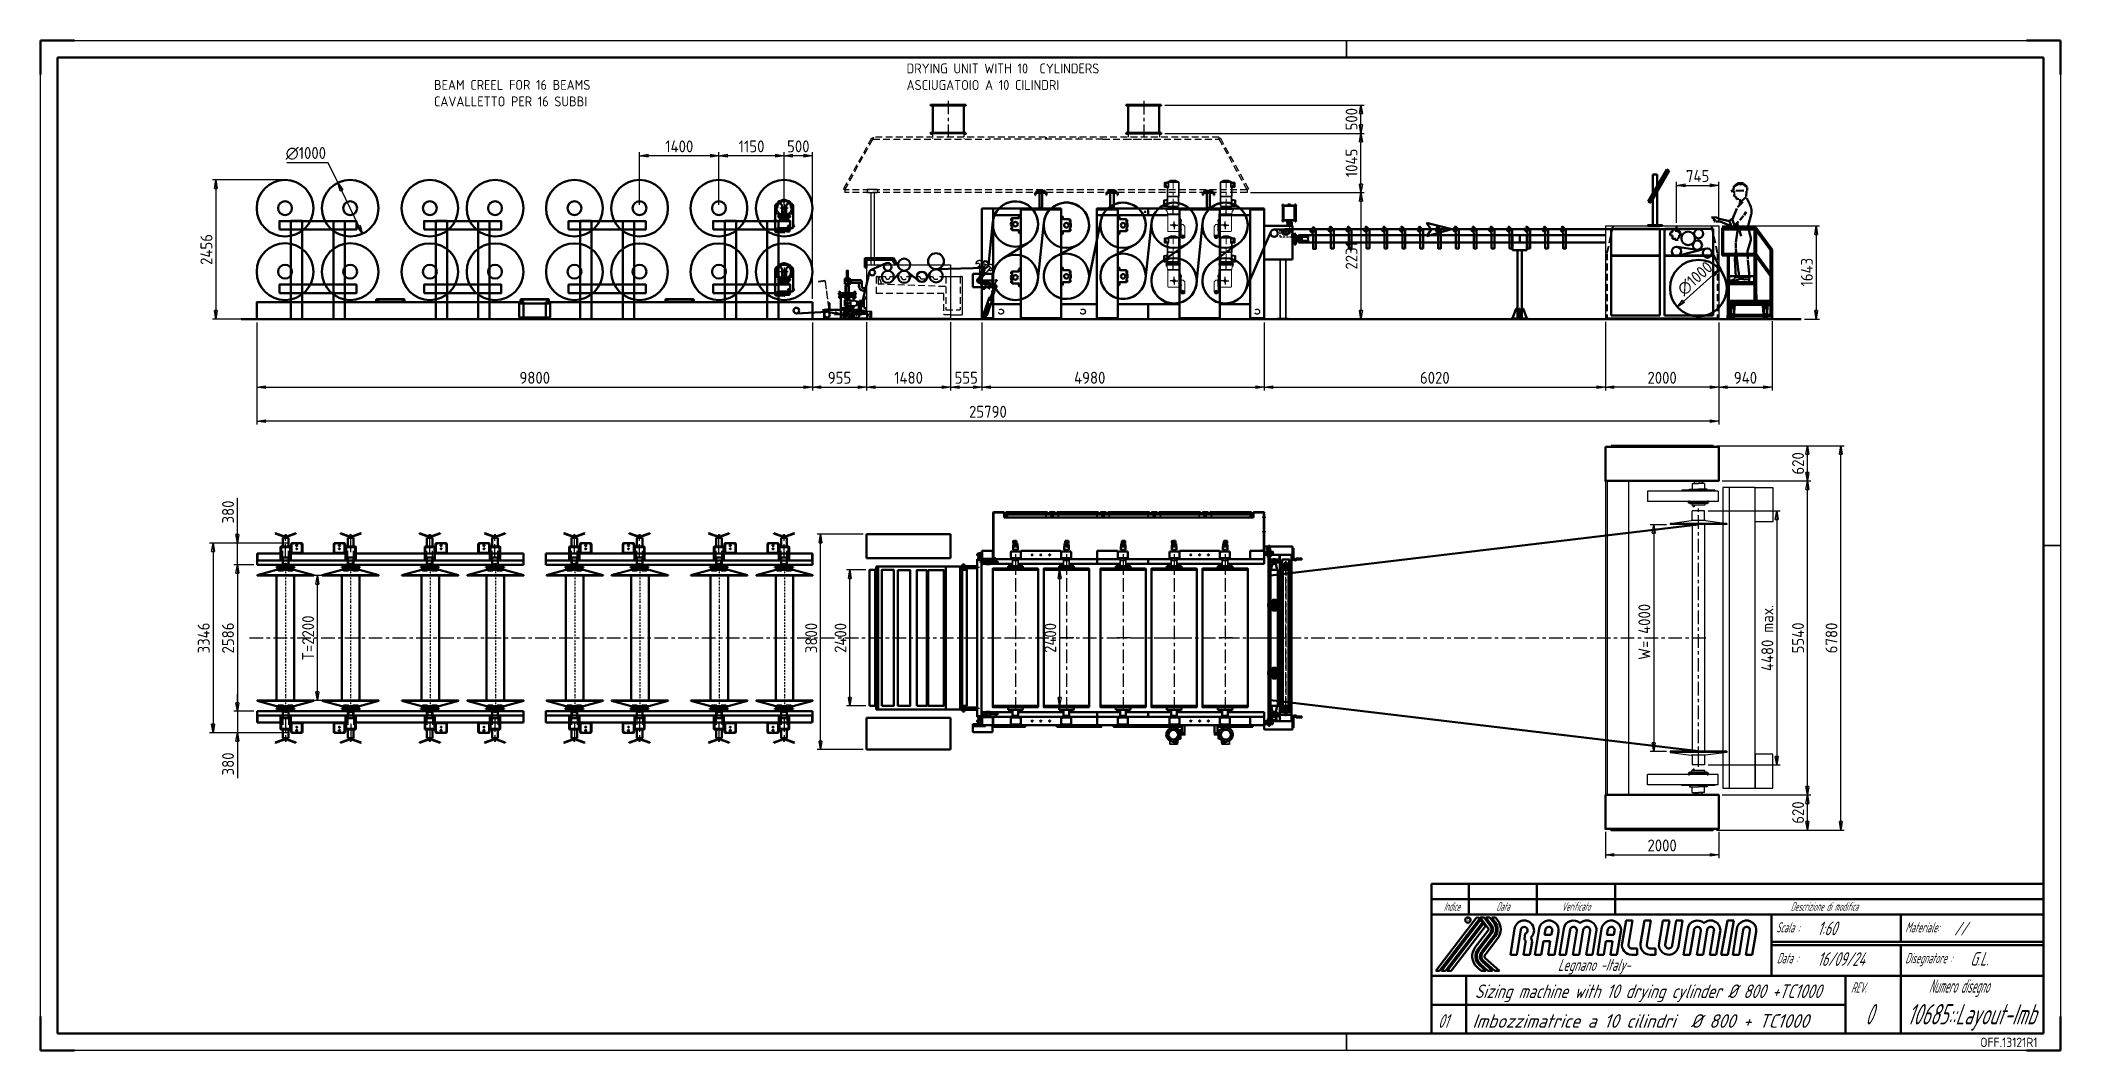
# Model space of a CAD drawing. Header units: millimetres. Extents: x 0 to 35640, y 0 to 17820.
import ezdxf
from ezdxf.enums import TextEntityAlignment as Align

# ---------------------------------------------------------------- set-up
doc = ezdxf.new("R2010")
doc.units = ezdxf.units.MM
doc.header["$LTSCALE"] = 60
for name, pattern in [('ACISOWELD', [3, 2, -1]), ('AM_ISO02W050x2', [3.75, 3, -0.75]), ('AM_ISO08W050', [18, 12, -1.5, 3, -1.5]), ('AM_ISO08W050x2', [9, 6, -0.75, 1.5, -0.75]), ('AM_ISO09W050', [22.5, 12, -1.5, 3, -1.5, 3, -1.5]), ('BORDER', [1.75, 0.5, -0.25, 0.5, -0.25, 0, -0.25]), ('CENTER', [7, 4, -1, 1, -1]), ('DAPIANO', [0]), ('DASHED', [0.75, 0.5, -0.25])]:
    doc.linetypes.add(name, pattern=pattern)
doc.layers.add('1', color=7, linetype='Continuous', true_color=0xffffff)
for name, color, linetype in [('203', 7, 'Continuous'), ('205', 7, 'Continuous'), ('CENTER', 2, 'CENTER')]:
    doc.layers.add(name, color=color, linetype=linetype)
for name, color, linetype, lineweight in [('AM_0', 7, 'Continuous', 50), ('AM_0N', 7, 'Continuous', 50), ('AM_3', 6, 'ACISOWELD', 25), ('AM_4', 3, 'Continuous', 25), ('AM_5', 3, 'Continuous', 25), ('AM_7', 4, 'CENTER', 25), ('AM_7N', 4, 'AM_ISO08W050', 25), ('AM_8', 1, 'Continuous', 25), ('AM_BOR', 7, 'Continuous', 50)]:
    doc.layers.add(name, color=color, linetype=linetype, lineweight=lineweight)
doc.styles.get("Standard").update_dxf_attribs({"font": 'ISOCP.SHX'})
doc.dimstyles.new('AM_ISO$0', dxfattribs={"dimtxt": 3.5, "dimasz": 2.5, "dimexe": 1, "dimexo": 1, "dimgap": 1, "dimtad": 1, "dimdsep": 46, "dimtxsty": 'Standard', "dimblk": 'CLOSED', "dimcen": 0, "dimclrd": 256, "dimclre": 256, "dimclrt": 2, "dimadec": 0, "dimazin": 2, "dimtp": 0.1, "dimtm": 0.1, "dimtfac": 0.71, "dimtmove": 0, "dimatfit": 3, "dimfxl": 0, "dimlwd": -1, "dimlwe": -1, "dimarcsym": 1})
doc.dimstyles.new('AM_ISO$3', dxfattribs={"dimtxt": 3.5, "dimasz": 2.5, "dimexe": 1, "dimexo": 1, "dimgap": 1, "dimtad": 1, "dimtoh": 1, "dimdsep": 46, "dimtxsty": 'Standard', "dimblk": 'CLOSED', "dimcen": 0, "dimclrd": 256, "dimclre": 256, "dimclrt": 2, "dimadec": 0, "dimazin": 2, "dimtp": 0.1, "dimtm": 0.1, "dimtfac": 0.71, "dimtofl": 0, "dimtmove": 0, "dimatfit": 0, "dimfxl": 0, "dimlwd": -1, "dimlwe": -1, "dimarcsym": 1})

msp = doc.modelspace()

# ---------------------------------------------------------------- texts
at = {"layer": 'AM_3', "color": 2, "char_height": 175, "attachment_point": 1}
for s, insert, width in [('BEAM CREEL FOR 16 BEAMS CAVALLETTO PER 16 SUBBI', (6943.076, 17123.078), 2815.08593), ('DRYING UNIT WITH 10  CYLINDERS\\PASCIUGATOIO A 10 CILINDRI', (15280.927, 17412.342), 4453.69283)]:
    msp.add_mtext(s, dxfattribs=dict(at, insert=insert, width=width))
at = {"layer": 'AM_5', "color": 1}
msp.add_text('OFF.13121R1', height=165, dxfattribs=at).set_placement((34223.672, 62.406))

# ---------------------------------------------------------------- blocks, each defined once
blk = doc.blocks.new('A3-A2')
for p, q in [((589, 292), (5, 292)), ((5, 292), (5, 5)), ((589, 5), (589, 292)), ((5, 5), (589, 5))]:
    blk.add_line(p, q)
at = {"layer": 'AM_BOR'}
for p, q in [((10, 297), (0, 297)), ((0, 297), (0, 287)), ((594, 297), (584, 297)), ((594, 287), (594, 297)), ((0, 0), (0, 10)), ((594, 0), (594, 10)), ((0, 0), (10, 0)), ((594, 0), (584, 0))]:
    blk.add_line(p, q, dxfattribs=at)
at = {"layer": 'AM_BOR', "color": 1, "lineweight": 25}
for p, q in [((0, 297), (594, 297)), ((0, 0), (0, 297)), ((594, 297), (594, 0)), ((594, 0), (0, 0))]:
    blk.add_line(p, q, dxfattribs=at)
at = {"layer": 'AM_BOR', "color": 2, "lineweight": 35}
for p, q in [((384, 292), (384, 297)), ((589, 148.5), (594, 148.5)), ((384, 0), (384, 5))]:
    blk.add_line(p, q, dxfattribs=at)
blk = doc.blocks.new('RAMALLUMIN')
at = {"color": 7, "linetype": 'Continuous'}
for p, q in [((0, 44), (-180, 44)), ((-169, 44), (-169, 35)), ((-149, 44), (-149, 35)), ((-126, 44), (-126, 35)), ((0, 35), (-180, 35)), ((-155.54, 30.83), (-156.78, 23.17)), ((-153.69, 30.53), (-154.91, 23.17)), ((-148.31, 30.83), (-149.55, 23.17)), ((-146.45, 30.58), (-146.78, 29.06)), ((-144.49, 30.12), (-144.76, 29.06)), ((-142.63, 29.88), (-143.79, 23.17)), ((-141.08, 30.83), (-142.32, 23.17)), ((-139.23, 30.53), (-140.45, 23.17)), ((-137.24, 30.2), (-138.43, 23.17)), ((-135.34, 30.53), (-136.56, 23.17)), ((-133.36, 30.2), (-134.54, 23.17)), ((-131.51, 29.88), (-132.67, 23.17)), ((-129.96, 30.83), (-131.2, 23.17)), ((-128.11, 30.58), (-128.43, 29.06)), ((-126.14, 30.12), (-126.41, 29.06)), ((-124.28, 29.88), (-125.44, 23.17)), ((-123.93, 26.54), (-122.77, 33.25)), ((-122.77, 33.25), (-120.9, 33.25)), ((-122.08, 26.21), (-120.9, 33.25)), ((-118.5, 26.53), (-117.34, 33.25)), ((-117.34, 33.25), (-115.47, 33.25)), ((-116.65, 26.21), (-115.47, 33.25)), ((-113.07, 26.54), (-111.91, 33.25)), ((-111.91, 33.25), (-110.04, 33.25)), ((-111.22, 26.21), (-110.04, 33.25)), ((-109.24, 25.88), (-108.02, 33.25)), ((-108.02, 33.25), (-106.15, 33.25)), ((-107.39, 25.59), (-106.15, 33.25)), ((-104.64, 30.83), (-105.88, 23.17)), ((-102.79, 30.53), (-104.01, 23.17)), ((-100.81, 30.2), (-101.99, 23.17)), ((-98.91, 30.53), (-100.12, 23.17)), ((-96.92, 30.2), (-98.1, 23.17)), ((-95.07, 29.88), (-96.23, 23.17)), ((-92.96, 33.25), (-94.76, 23.17)), ((-92.96, 33.25), (-91.09, 33.25)), ((-91.09, 33.25), (-92.89, 23.17)), ((-90.18, 30.83), (-91.42, 23.17)), ((-88.33, 30.53), (-89.55, 23.17)), ((-86.35, 30.2), (-87.53, 23.17)), ((-84.5, 29.88), (-85.66, 23.17)), ((-80, 35), (-80, 17)), ((-42, 35), (-42, 27)), ((-152.3, 26.83), (-152.89, 23.17)), ((-152.41, 29.4), (-152.67, 27.78)), ((-150.46, 26.52), (-151.02, 23.17)), ((-147.08, 27.2), (-147.68, 23.17)), ((-145.06, 27.2), (-147.08, 27.2)), ((-144.76, 29.06), (-146.78, 29.06)), ((-145.06, 27.2), (-145.66, 23.17)), ((-128.73, 27.2), (-129.33, 23.17)), ((-126.71, 27.2), (-128.73, 27.2)), ((-126.41, 29.06), (-128.43, 29.06)), ((-126.71, 27.2), (-127.31, 23.17)), ((-121.09, 25.04), (-119.51, 25.04)), ((-119.51, 25.04), (-119.51, 23.17)), ((-115.66, 25.04), (-114.08, 25.04)), ((-114.08, 25.04), (-114.08, 23.17)), ((-42, 26), (-42, 0)), ((-154.91, 23.17), (-156.78, 23.17)), ((-152.89, 23.17), (-151.02, 23.17)), ((-149.55, 23.17), (-147.68, 23.17)), ((-145.66, 23.17), (-143.79, 23.17)), ((-142.32, 23.17), (-140.45, 23.17)), ((-138.43, 23.17), (-136.56, 23.17)), ((-134.54, 23.17), (-132.67, 23.17)), ((-131.2, 23.17), (-129.33, 23.17)), ((-127.31, 23.17), (-125.44, 23.17)), ((-121.09, 23.17), (-119.51, 23.17)), ((-115.66, 23.17), (-114.08, 23.17)), ((-105.88, 23.17), (-104.01, 23.17)), ((-101.99, 23.17), (-100.12, 23.17)), ((-98.1, 23.17), (-96.23, 23.17)), ((-94.76, 23.17), (-92.89, 23.17)), ((-91.42, 23.17), (-89.55, 23.17)), ((-87.53, 23.17), (-85.66, 23.17)), ((0, 17), (-180, 17)), ((-169.8, 0), (-169.8, 17)), ((-58.25, 17), (-58.25, 0))]:
    blk.add_line(p, q, dxfattribs=at)
at = {"linetype": 'DAPIANO'}
blk.add_line((-180, 44), (-180, 0), dxfattribs=at)
at = {"color": 3, "linetype": 'Continuous'}
for p, q in [((0, 39.5), (-180, 39.5)), ((-166.96, 33.81), (-178.74, 18.46)), ((-165.81, 33.8), (-177.59, 18.46)), ((-165.54, 33.45), (-177.05, 18.46)), ((-164.96, 32.7), (-175.89, 18.46)), ((-164.69, 32.34), (-175.35, 18.46)), ((-164.12, 31.59), (-174.2, 18.46)), ((-167.09, 25.36), (-163.37, 30.21)), ((-165.67, 34.09), (-164.52, 34.09)), ((-163.37, 31.08), (-165.67, 34.09)), ((-164.96, 32.7), (-165.54, 33.45)), ((-164.12, 31.59), (-164.69, 32.34)), ((-162.64, 31.63), (-164.52, 34.09)), ((-163.97, 34.09), (-162.83, 34.09)), ((-162.3, 31.9), (-163.97, 34.09)), ((-161.58, 32.45), (-162.83, 34.09)), ((-162.28, 34.09), (-161.13, 34.09)), ((-161.23, 32.72), (-162.28, 34.09)), ((-160.51, 33.27), (-161.13, 34.09)), ((-162.64, 29.66), (-166.37, 24.8)), ((-162.3, 29.39), (-166.02, 24.54)), ((-161.58, 28.83), (-165.3, 23.99)), ((-164.96, 23.72), (-161.23, 28.57)), ((-160.51, 28.01), (-164.24, 23.17)), ((0, 27), (-80, 27)), ((0, 26), (-80, 26)), ((-177.59, 18.46), (-178.74, 18.46)), ((-175.89, 18.46), (-177.05, 18.46)), ((-174.2, 18.46), (-175.35, 18.46)), ((-166.56, 19.52), (-165.39, 18.46)), ((-165.95, 20.2), (-164.03, 18.46)), ((-165.66, 20.52), (-163.38, 18.46)), ((-164.03, 18.46), (-165.39, 18.46)), ((-165.05, 21.2), (-162.02, 18.46)), ((-164.76, 21.52), (-161.38, 18.46)), ((-164.15, 22.19), (-160.02, 18.46)), ((-162.02, 18.46), (-163.38, 18.46)), ((-160.02, 18.46), (-161.38, 18.46)), ((-180, 8.5), (-58.25, 8.5))]:
    blk.add_line(p, q, dxfattribs=at)
blk.add_circle((-169.27, 33.38), 0.797, dxfattribs=at)
for centre, radius, start, end in [((-166.39, 33.38), 0.716, 37.0199, 142.98), ((-163.94, 30.65), 0.714, 322.471, 37.437), ((-163.93, 30.65), 1.62, 322.481, 37.4257), ((-163.94, 30.65), 2.06, 322.479, 37.4362), ((-163.94, 30.65), 2.97, 322.454, 37.471), ((-163.94, 30.65), 3.41, 322.445, 37.4711), ((-163.94, 30.65), 4.32, 322.454, 37.4451), ((-163.67, 22.73), 4.32, 142.447, 227.885), ((-163.67, 22.73), 3.41, 142.481, 227.842), ((-163.67, 22.73), 2.97, 142.472, 227.803), ((-163.67, 22.73), 2.06, 142.454, 227.876), ((-163.67, 22.73), 1.63, 142.445, 227.849), ((-163.67, 22.73), 0.722, 142.454, 227.902)]:
    blk.add_arc(centre, radius, start, end, dxfattribs=at)
at = {"color": 7, "linetype": 'Continuous'}
for centre, radius, start, end in [((-152.7, 30.37), 2.88, 313.405, 170.827), ((-152.7, 30.37), 1.01, 286.495, 170.628), ((-145.47, 30.37), 2.88, 350.208, 170.835), ((-145.47, 30.37), 1.01, 345.758, 168.018), ((-138.24, 30.37), 2.88, 47.375, 170.82), ((-138.24, 30.37), 1.01, 350.428, 170.643), ((-134.35, 30.37), 2.88, 350.199, 132.556), ((-134.35, 30.37), 1.01, 350.428, 170.634), ((-127.12, 30.37), 2.88, 350.208, 170.835), ((-127.12, 30.37), 1.01, 345.758, 168.018), ((-101.8, 30.37), 2.88, 47.375, 170.82), ((-101.8, 30.37), 1.01, 350.428, 170.634), ((-97.91, 30.37), 2.88, 350.208, 132.556), ((-97.91, 30.37), 1.01, 350.409, 170.661), ((-87.34, 30.37), 2.88, 350.218, 170.81), ((-87.34, 30.37), 1.01, 350.428, 170.643), ((-153.3, 26.99), 1.01, 350.897, 51.1434), ((-153.3, 26.99), 2.88, 350.481, 26.4345), ((-121.09, 26.05), 2.88, 170.208, 270), ((-121.09, 26.05), 1.01, 170.428, 270), ((-115.66, 26.05), 2.88, 170.218, 270), ((-115.66, 26.05), 1.01, 170.428, 270), ((-110.23, 26.05), 2.88, 170.208, 350.827), ((-110.23, 26.05), 1.01, 170.428, 350.643)]:
    blk.add_arc(centre, radius, start, end, dxfattribs=at)
at = {"color": 1, "linetype": 'Continuous', "oblique": 20, "width": 0.5}
for s, p in [('Indice', (-174, 36.1)), ('Data', (-159, 36.1)), ('Verificato', (-137.5, 36.1)), ('Descrizione di modifica', (-64.47, 36.1))]:
    blk.add_text(s, height=2.5, dxfattribs=at).set_placement(p, align=Align.CENTER)
at = {"color": 3, "linetype": 'Continuous'}
blk.add_text('R', height=0.864, dxfattribs=at).set_placement((-169.52, 32.95))
at = {"color": 3, "linetype": 'Continuous', "oblique": 20}
for s, height, width, p in [('Scala :', 3, 0.5, (-78.7, 29.73)), ('Materiale:', 3, 0.5, (-40.72, 29.73)), ('Legnano -Italy-', 3.5, 0.7, (-142.84, 18.44)), ('Data :', 3, 0.5, (-78.46, 20.68)), ('Disegnatore :', 3, 0.5, (-40.72, 20.68)), ('REV.', 3, 0.5, (-56.65, 12.04)), ('Numero disegno', 4, 0.5, (-33.74, 11.99))]:
    blk.add_text(s, height=height, dxfattribs=dict(at, width=width)).set_placement(p)
at = {"color": 3, "linetype": 'Continuous', "oblique": 20, "width": 0.7}
for tag, p in [('INDICE', (-174.38, 40.36)), ('DATAREV', (-158.57, 40.36)), ('VERIFICATO', (-137.17, 40.36)), ('DESCRIZMOD', (-62.08, 40.36))]:
    blk.add_attdef(tag, text='', height=2.5, dxfattribs=at).set_placement(p, align=Align.CENTER)
at = {"color": 2, "linetype": 'Continuous', "oblique": 20, "width": 0.7}
for tag, p in [('GEN-TITLE-SCA', (-66.53, 28.92)), ('MATERIALE', (-26.31, 28.88)), ('DATA', (-66.53, 19.91)), ('DISEGN.', (-21.62, 20)), ('P1', (-178.08, 10.45)), ('P2', (-178.08, 1.7))]:
    blk.add_attdef(tag, p, '', height=4, dxfattribs=at)
at = {"color": 7, "linetype": 'Continuous', "oblique": 20, "width": 0.85}
for tag, p in [('DESCRIZIONE1', (-167.25, 10.45)), ('DESCRIZIONE2', (-167.97, 1.7))]:
    blk.add_attdef(tag, p, '', height=4, dxfattribs=at)
at = {"color": 7, "linetype": 'Continuous', "oblique": 20}
for tag, width, p in [('REV', 0.55, (-51.41, 2.68)), ('DISEGNO', 0.5, (-21.14, 2.68))]:
    blk.add_attdef(tag, text='', height=6, dxfattribs=dict(at, width=width)).set_placement(p, align=Align.CENTER)
blk = doc.blocks.new('_Closed')
at = {"color": 0, "linetype": 'ByBlock', "lineweight": -2}
for p, q in [((-1, 0.17), (0, 0)), ((-1, 0.17), (-1, -0.17)), ((0, 0), (-1, -0.17)), ((0, 0), (-1, 0))]:
    blk.add_line(p, q, dxfattribs=at)
blk = doc.blocks.new('*D8')
at = {"layer": 'AM_5', "transparency": 16777216}
for p, q in [((27610, 12854), (27610, 11644)), ((29610, 12844), (29610, 11644)), ((29460, 11704), (27760, 11704))]:
    blk.add_line(p, q, dxfattribs=at)
at = {"layer": 'Defpoints', "color": 0, "transparency": 16777216}
for p in [(27610, 12914), (29610, 12904), (27610, 11704)]:
    blk.add_point(p, dxfattribs=at)
at = {"layer": 'AM_5', "transparency": 16777216, "xscale": 150, "yscale": 150, "zscale": 150, "rotation": 180}
blk.add_blockref('_Closed', (27610, 11704), dxfattribs=at)
at = {"layer": 'AM_5', "transparency": 16777216, "xscale": 150, "yscale": 150, "zscale": 150}
blk.add_blockref('_Closed', (29610, 11704), dxfattribs=at)
at = {"layer": 'AM_5', "color": 2, "transparency": 16777216, "insert": (28610, 11869), "char_height": 210, "attachment_point": 5}
blk.add_mtext('2000', dxfattribs=at)
blk = doc.blocks.new('*D9')
at = {"layer": 'AM_5', "transparency": 16777216}
for p, q in [((21590, 12844), (21590, 11644)), ((27610, 12844), (27610, 11644)), ((21740, 11704), (27460, 11704))]:
    blk.add_line(p, q, dxfattribs=at)
at = {"layer": 'Defpoints', "color": 0, "transparency": 16777216}
for p in [(21590, 12904), (27610, 12904), (27610, 11704)]:
    blk.add_point(p, dxfattribs=at)
at = {"layer": 'AM_5', "transparency": 16777216, "xscale": 150, "yscale": 150, "zscale": 150, "rotation": 180}
blk.add_blockref('_Closed', (21590, 11704), dxfattribs=at)
at = {"layer": 'AM_5', "transparency": 16777216, "xscale": 150, "yscale": 150, "zscale": 150}
blk.add_blockref('_Closed', (27610, 11704), dxfattribs=at)
at = {"layer": 'AM_5', "color": 2, "transparency": 16777216, "insert": (24600, 11869), "char_height": 210, "attachment_point": 5}
blk.add_mtext('6020', dxfattribs=at)
blk = doc.blocks.new('*D10')
at = {"layer": 'AM_5', "transparency": 16777216}
for p, q in [((13621, 12844), (13621, 11644)), ((14576, 12852), (14576, 11644)), ((13771, 11704), (14426, 11704))]:
    blk.add_line(p, q, dxfattribs=at)
at = {"layer": 'Defpoints', "color": 0, "transparency": 16777216}
for p in [(13621, 12904), (14576, 12912), (14576, 11704)]:
    blk.add_point(p, dxfattribs=at)
at = {"layer": 'AM_5', "transparency": 16777216, "xscale": 150, "yscale": 150, "zscale": 150, "rotation": 180}
blk.add_blockref('_Closed', (13621, 11704), dxfattribs=at)
at = {"layer": 'AM_5', "transparency": 16777216, "xscale": 150, "yscale": 150, "zscale": 150}
blk.add_blockref('_Closed', (14576, 11704), dxfattribs=at)
at = {"layer": 'AM_5', "color": 2, "transparency": 16777216, "insert": (14098, 11869), "char_height": 210, "attachment_point": 5}
blk.add_mtext('955', dxfattribs=at)
blk = doc.blocks.new('*D11')
at = {"layer": 'AM_5', "transparency": 16777216}
for p, q in [((3821, 12844), (3821, 11644)), ((13621, 12844), (13621, 11644)), ((3971, 11704), (13471, 11704))]:
    blk.add_line(p, q, dxfattribs=at)
at = {"layer": 'Defpoints', "color": 0, "transparency": 16777216}
for p in [(3821, 12904), (13621, 12904), (13621, 11704)]:
    blk.add_point(p, dxfattribs=at)
at = {"layer": 'AM_5', "transparency": 16777216, "xscale": 150, "yscale": 150, "zscale": 150, "rotation": 180}
blk.add_blockref('_Closed', (3821, 11704), dxfattribs=at)
at = {"layer": 'AM_5', "transparency": 16777216, "xscale": 150, "yscale": 150, "zscale": 150}
blk.add_blockref('_Closed', (13621, 11704), dxfattribs=at)
at = {"layer": 'AM_5', "color": 2, "transparency": 16777216, "insert": (8721, 11869), "char_height": 210, "attachment_point": 5}
blk.add_mtext('9800', dxfattribs=at)
blk = doc.blocks.new('*D12')
at = {"layer": 'AM_5', "transparency": 16777216}
for p, q in [((16610, 12844), (16610, 11644)), ((21590, 12844), (21590, 11644)), ((16760, 11704), (21440, 11704))]:
    blk.add_line(p, q, dxfattribs=at)
at = {"layer": 'Defpoints', "color": 0, "transparency": 16777216}
for p in [(16610, 12904), (21590, 12904), (21590, 11704)]:
    blk.add_point(p, dxfattribs=at)
at = {"layer": 'AM_5', "transparency": 16777216, "xscale": 150, "yscale": 150, "zscale": 150, "rotation": 180}
blk.add_blockref('_Closed', (16610, 11704), dxfattribs=at)
at = {"layer": 'AM_5', "transparency": 16777216, "xscale": 150, "yscale": 150, "zscale": 150}
blk.add_blockref('_Closed', (21590, 11704), dxfattribs=at)
at = {"layer": 'AM_5', "color": 2, "transparency": 16777216, "insert": (18512, 11869), "char_height": 210, "attachment_point": 5}
blk.add_mtext('4980', dxfattribs=at)
blk = doc.blocks.new('*D22')
at = {"layer": 'AM_5', "transparency": 16777216}
for p, q in [((18185, 8479), (17921, 8479)), ((17981, 8329), (17981, 6229)), ((18185, 6079), (17921, 6079))]:
    blk.add_line(p, q, dxfattribs=at)
at = {"layer": 'Defpoints', "color": 0, "transparency": 16777216}
for p in [(18245, 8479), (17981, 6079), (18245, 6079)]:
    blk.add_point(p, dxfattribs=at)
at = {"layer": 'AM_5', "transparency": 16777216, "xscale": 150, "yscale": 150, "zscale": 150}
for p, rotation in [((17981, 8479), 90), ((17981, 6079), 270)]:
    blk.add_blockref('_Closed', p, dxfattribs=dict(at, rotation=rotation))
at = {"layer": 'AM_5', "color": 2, "transparency": 16777216, "insert": (17816, 7279), "char_height": 210, "attachment_point": 5, "rotation": 90}
blk.add_mtext('2400', dxfattribs=at)
blk = doc.blocks.new('*D23')
at = {"layer": 'AM_5', "transparency": 16777216}
for p, q in [((29670, 14547), (31388, 14547)), ((31328, 14397), (31328, 13054)), ((31124, 12904), (31388, 12904))]:
    blk.add_line(p, q, dxfattribs=at)
at = {"layer": 'Defpoints', "color": 0, "transparency": 16777216}
for p in [(29610, 14547), (31064, 12904), (31328, 12904)]:
    blk.add_point(p, dxfattribs=at)
at = {"layer": 'AM_5', "transparency": 16777216, "xscale": 150, "yscale": 150, "zscale": 150}
for p, rotation in [((31328, 14547), 90), ((31328, 12904), 270)]:
    blk.add_blockref('_Closed', p, dxfattribs=dict(at, rotation=rotation))
at = {"layer": 'AM_5', "color": 2, "transparency": 16777216, "insert": (31163, 13731), "char_height": 210, "attachment_point": 5, "rotation": 90}
blk.add_mtext('1643', dxfattribs=at)
blk = doc.blocks.new('*D24')
at = {"layer": 'AM_5', "transparency": 16777216}
for p, q in [((27610, 3859), (27610, 3394)), ((29610, 3859), (29610, 3394)), ((27760, 3454), (29460, 3454))]:
    blk.add_line(p, q, dxfattribs=at)
at = {"layer": 'Defpoints', "color": 0, "transparency": 16777216}
for p in [(27610, 3919), (29610, 3919), (29610, 3454)]:
    blk.add_point(p, dxfattribs=at)
at = {"layer": 'AM_5', "transparency": 16777216, "xscale": 150, "yscale": 150, "zscale": 150, "rotation": 180}
blk.add_blockref('_Closed', (27610, 3454), dxfattribs=at)
at = {"layer": 'AM_5', "transparency": 16777216, "xscale": 150, "yscale": 150, "zscale": 150}
blk.add_blockref('_Closed', (29610, 3454), dxfattribs=at)
at = {"layer": 'AM_5', "color": 2, "transparency": 16777216, "insert": (28610, 3619), "char_height": 210, "attachment_point": 5}
blk.add_mtext('2000', dxfattribs=at)
blk = doc.blocks.new('*D21')
at = {"layer": 'AM_5', "transparency": 16777216}
for p, q in [((3821, 12844), (3821, 11044)), ((29610, 12844), (29610, 11044)), ((29460, 11104), (3971, 11104))]:
    blk.add_line(p, q, dxfattribs=at)
at = {"layer": 'Defpoints', "color": 0, "transparency": 16777216}
for p in [(3821, 12904), (29610, 12904), (3821, 11104)]:
    blk.add_point(p, dxfattribs=at)
at = {"layer": 'AM_5', "transparency": 16777216, "xscale": 150, "yscale": 150, "zscale": 150, "rotation": 180}
blk.add_blockref('_Closed', (3821, 11104), dxfattribs=at)
at = {"layer": 'AM_5', "transparency": 16777216, "xscale": 150, "yscale": 150, "zscale": 150}
blk.add_blockref('_Closed', (29610, 11104), dxfattribs=at)
at = {"layer": 'AM_5', "color": 2, "transparency": 16777216, "insert": (16716, 11269), "char_height": 210, "attachment_point": 5}
blk.add_mtext('25790', dxfattribs=at)
blk = doc.blocks.new('*D20')
at = {"layer": 'AM_5', "transparency": 16777216}
for p, q in [((29610, 12844), (29610, 11644)), ((30550, 12867), (30550, 11644)), ((29760, 11704), (30400, 11704))]:
    blk.add_line(p, q, dxfattribs=at)
at = {"layer": 'Defpoints', "color": 0, "transparency": 16777216}
for p in [(29610, 12904), (30550, 12927), (30550, 11704)]:
    blk.add_point(p, dxfattribs=at)
at = {"layer": 'AM_5', "transparency": 16777216, "xscale": 150, "yscale": 150, "zscale": 150, "rotation": 180}
blk.add_blockref('_Closed', (29610, 11704), dxfattribs=at)
at = {"layer": 'AM_5', "transparency": 16777216, "xscale": 150, "yscale": 150, "zscale": 150}
blk.add_blockref('_Closed', (30550, 11704), dxfattribs=at)
at = {"layer": 'AM_5', "color": 2, "transparency": 16777216, "insert": (30080, 11869), "char_height": 210, "attachment_point": 5}
blk.add_mtext('940', dxfattribs=at)
blk = doc.blocks.new('65255')
at = {"layer": 'AM_0', "color": 1, "linetype": 'Continuous'}
for p, q in [((-120, 176.74), (-153, 176.74)), ((-153, 176.74), (-153, 170.22)), ((-120, 161.74), (-147.543, 164.25)), ((-143, 116.74), (-143, 96.74)), ((-125, 116.74), (-143, 116.74)), ((-125, 114.74), (-143, 114.74)), ((-128, 96.74), (-143, 96.74)), ((-140, 208.74), (-139, 209.74)), ((-140, 208.74), (-140, 176.74)), ((-140, 208.74), (-130, 208.74)), ((-140, 163.56), (-140, 116.74)), ((-130, 154.74), (-140, 154.74)), ((-130, 134.74), (-140, 134.74)), ((-131, 209.74), (-139, 209.74)), ((-139, 209.74), (-139, 176.74)), ((-139, 163.47), (-139, 154.74)), ((-139, 134.74), (-139, 116.74)), ((-130, 92.74), (-133.714, 96.74)), ((-131, 209.74), (-130, 208.75)), ((-131, 209.74), (-131, 176.74)), ((-131, 162.74), (-131, 154.74)), ((-131, 134.74), (-131, 116.74)), ((-130, 208.75), (-130, 176.74)), ((-130, 162.65), (-130, 116.74)), ((-112, 92.74), (-130, 92.74)), ((-128, 114.74), (-128, 96.74)), ((-125, 116.74), (-125, 112.74)), ((-125, 112.74), (125, 112.74)), ((-122, 114.74), (122, 114.74)), ((-122, 114.74), (-122, 112.74)), ((-120, 176.74), (-25, 182.74)), ((-120, 161.74), (-32.996, 151.67)), ((-120, 124.74), (-120, 117.74)), ((-120, 118.74), (120, 118.74)), ((-116, 128.74), (116, 128.74)), ((-112, 110.74), (-112, -85.26)), ((-71.954, 128.74), (-42.5, 146.74)), ((-42.5, 146.74), (42.5, 146.74)), ((39.999, 115), (-40.001, 115)), ((-40.001, 83), (-40.001, 115)), ((39.999, 83), (-40.001, 83)), ((-8.316, 175.4), (-35, 149.75)), ((-35, 149.75), (-35, 146.74)), ((-30.001, 115), (-30.001, 135)), ((29.999, 135), (-30.001, 135)), ((-30.001, 63), (-30.001, 83)), ((29.999, 63), (-30.001, 63)), ((-25, 182.74), (25, 182.74)), ((-24.435, 135), (-24.435, 150.01)), ((23.565, 144.99), (-24.435, 144.99)), ((-22.757, 174.01), (21.886, 174.01)), ((8.316, 175.4), (35, 149.74)), ((23.565, 135), (23.565, 150.01)), ((120, 176.74), (25, 182.74)), ((29.999, 115), (29.999, 135)), ((29.999, 63), (29.999, 83)), ((120, 161.74), (32.997, 151.67)), ((35, 149.74), (35, 146.74)), ((39.999, 83), (39.999, 115)), ((71.955, 128.74), (42.5, 146.74)), ((112, 110.74), (112, 34.99)), ((112, 92.74), (130, 92.74)), ((120, 176.74), (153, 176.74)), ((120, 161.74), (147.544, 164.25)), ((120, 124.74), (120, 117.74)), ((122, 114.74), (122, 112.74)), ((125, 116.74), (125, 112.74)), ((125, 116.74), (143, 116.74)), ((125, 114.74), (143, 114.74)), ((128, 114.74), (128, 96.74)), ((128, 96.74), (143, 96.74)), ((131, 209.74), (130, 208.75)), ((130, 208.75), (130, 176.74)), ((140, 208.74), (130, 208.74)), ((130, 162.65), (130, 116.74)), ((130, 154.74), (140, 154.74)), ((130, 134.74), (140, 134.74)), ((130, 92.74), (133.715, 96.74)), ((131, 209.74), (131, 176.74)), ((131, 209.74), (139, 209.74)), ((131, 162.74), (131, 154.74)), ((131, 134.74), (131, 116.74)), ((140, 208.74), (139, 209.74)), ((139, 209.74), (139, 176.74)), ((139, 163.47), (139, 154.74)), ((139, 134.74), (139, 116.74)), ((140, 208.74), (140, 176.74)), ((140, 163.56), (140, 116.74)), ((143, 116.74), (143, 96.74)), ((153, 176.74), (153, 170.22)), ((-112, -85.26), (112, -85.26)), ((-24, -85.26), (-24, -163.46)), ((-0.05, -189.01), (98.566, -189.01)), ((24, -85.26), (24, -165.01)), ((24, -141.01), (98.566, -141.01)), ((78.567, -141.01), (78.567, -189.01)), ((263.999, -130.01), (88.552, -135.01)), ((88.552, -135.01), (88.552, -141.01)), ((88.552, -195.01), (88.552, -189.01)), ((263.999, -190.01), (88.552, -195.01)), ((98.566, -141.01), (249, -136.01)), ((98.566, -141.01), (98.566, -189.01)), ((98.566, -189.01), (249, -184.01)), ((112, -35.01), (112, -85.26)), ((249, -136), (249, -184)), ((249, -136.01), (341.17, -136.01)), ((249, -184.01), (341.17, -184.01)), ((264, -130), (264, -136)), ((264, -184), (264, -190)), ((268.999, -184), (268.999, -136))]:
    blk.add_line(p, q, dxfattribs=at)
at = {"layer": 'AM_0', "color": 1, "linetype": 'BORDER'}
for p, q in [((-135, 213.36), (-135, 92.74)), ((135, 213.36), (135, 92.74))]:
    blk.add_line(p, q, dxfattribs=at)
at = {"layer": 'AM_0', "color": 1}
for p, q in [((-45, 53), (-45, -52)), ((55, 53), (-45, 53)), ((-25, 63), (-25, 53)), ((25, 63), (25, 53)), ((55, 53), (55, -52)), ((139.177, 42.63), (55, 50)), ((155, 33.5), (139.177, 42.63)), ((175, 33.5), (155, 33.5)), ((175, 33.5), (175, -33.5)), ((182, 10), (175, 10)), ((182, 26), (182, -26)), ((218, 26), (182, 26)), ((218, 45), (218, -45)), ((255, 45), (218, 45)), ((255, 45), (255, -45)), ((287, 26), (255, 26)), ((287, 26), (287, -26)), ((290, 46.43), (294.118, 63.88)), ((290, 46.43), (290, -46.44)), ((323.316, 87), (341.17, 87)), ((332.95, 87), (332.95, 120)), ((332.95, 120), (341.17, 120)), ((55, -52), (-45, -52)), ((-23, -52), (-23, -82)), ((37, -67), (-23, -67)), ((37, -82), (-23, -82)), ((37, -52), (37, -82)), ((139.177, -42.64), (55, -50)), ((155, -33.5), (139.177, -42.64)), ((175, -33.5), (155, -33.5)), ((182, -10), (175, -10)), ((218, -26), (182, -26)), ((255, -45), (218, -45)), ((287, -26), (255, -26)), ((290, -46.44), (294.118, -63.89)), ((323.316, -87), (326, -87)), ((326, -87), (326, -90)), ((326, -90), (341.17, -90))]:
    blk.add_line(p, q, dxfattribs=at)
at = {"layer": 'AM_0', "color": 1, "linetype": 'Continuous'}
for centre, radius in [((0, 166.74), 2.5), ((-0.05, -165.01), 24)]:
    blk.add_circle(centre, radius, dxfattribs=at)
for centre, radius, start, end in [((-147, 170.22), 6, 180, 264.806), ((-116, 124.74), 4, 90, 180), ((-117, 117.74), 3, 180, 270), ((-114, 110.74), 2, 0.0000054, 90), ((0, 166.74), 12, 46.1297, 133.869), ((114, 110.74), 2, 90, 180), ((116, 124.74), 4, 0.0000054, 90), ((117, 117.74), 3, 270, 0.0000054), ((147, 170.22), 6, 275.194, 0.0000054)]:
    blk.add_arc(centre, radius, start, end, dxfattribs=at)
at = {"layer": 'AM_0', "color": 1}
for centre, start, end in [((323.316, 57), 90, 166.723), ((323.316, -57), 193.277, 270)]:
    blk.add_arc(centre, 30, start, end, dxfattribs=at)
at = {"layer": 'AM_3', "color": 1}
blk.add_circle((0, 0), 24, dxfattribs=at)
blk.add_arc((0, 0), 21.5, 180, 90, dxfattribs=at)
at = {"layer": 'AM_7', "color": 1}
for p, q in [((32.243, 0), (-27.018, 0)), ((25, 63), (-25, 63))]:
    blk.add_line(p, q, dxfattribs=at)
blk = doc.blocks.new('65')
at = {"layer": 'AM_0', "color": 1, "linetype": 'Continuous'}
for p, q in [((-41, 50), (41, 50)), ((-41, -50), (-41, 50)), ((26, 61), (-26, 61)), ((-26, 50), (-26, 61)), ((26, 50), (26, 61)), ((41, -50), (41, 50)), ((41, 41), (61, 41)), ((61, 41), (61, -41)), ((230, 24), (61, 24)), ((67, 24), (67, -24)), ((254, 0), (254, -82)), ((-41, -50), (41, -50)), ((-30, -80), (-30, -242)), ((-30, -80), (-24, -80)), ((-30, -242), (30, -242)), ((-26, -50), (-26, -60)), ((26, -60), (-26, -60)), ((-24, -60), (-24, -242)), ((-24, -75), (24, -75)), ((24, -60), (24, -242)), ((30, -80), (24, -80)), ((26, -50), (26, -60)), ((30, -80), (30, -242)), ((41, -41), (61, -41)), ((230, -24), (61, -24)), ((206, -24), (206, -82)), ((341, -116), (288, -116)), ((341, -164), (289, -164))]:
    blk.add_line(p, q, dxfattribs=at)
blk.add_lwpolyline([(-10, -10), (10, -10), (10, 190), (-10, 190)], close=True, dxfattribs=at)
for centre, radius, start, end in [((230, 0), 24, 270, 90.1351), ((288, -82), 82, 179.999, 270.3947), ((288, -82), 34, 179.999, 270.6129)]:
    blk.add_arc(centre, radius, start, end, dxfattribs=at)
blk = doc.blocks.new('A$C69A94F64')
at = {"layer": 'AM_0'}
for name, p in [('65', (-714, -82)), ('65255', (-714, -467))]:
    blk.add_blockref(name, p, dxfattribs=at)
blk = doc.blocks.new('*D13')
at = {"layer": 'AM_5', "transparency": 16777216}
blk.add_line((28990, 13216), (29510, 13685), dxfattribs=at)
at = {"layer": 'Defpoints', "color": 0, "transparency": 16777216}
for p in [(29621, 13785), (28878, 13116)]:
    blk.add_point(p, dxfattribs=at)
at = {"layer": 'AM_5', "transparency": 16777216, "xscale": 150, "yscale": 150, "zscale": 150}
for p, rotation in [((29621, 13785), 42.01947085753273), ((28878, 13116), 222.0194708575328)]:
    blk.add_blockref('_Closed', p, dxfattribs=dict(at, rotation=rotation))
at = {"layer": 'AM_5', "color": 2, "transparency": 16777216, "insert": (29192, 13620), "char_height": 210, "attachment_point": 5, "rotation": 42.0195}
blk.add_mtext('∅1000', dxfattribs=at)
blk = doc.blocks.new('*D14')
at = {"layer": 'AM_5', "transparency": 16777216}
for p, q in [((28865, 14603), (28865, 15323)), ((29015, 15263), (29460, 15263)), ((29610, 14607), (29610, 15323))]:
    blk.add_line(p, q, dxfattribs=at)
at = {"layer": 'Defpoints', "color": 0, "transparency": 16777216}
for p in [(29610, 15263), (28865, 14543), (29610, 14547)]:
    blk.add_point(p, dxfattribs=at)
at = {"layer": 'AM_5', "transparency": 16777216, "xscale": 150, "yscale": 150, "zscale": 150, "rotation": 180}
blk.add_blockref('_Closed', (28865, 15263), dxfattribs=at)
at = {"layer": 'AM_5', "transparency": 16777216, "xscale": 150, "yscale": 150, "zscale": 150}
blk.add_blockref('_Closed', (29610, 15263), dxfattribs=at)
at = {"layer": 'AM_5', "color": 2, "transparency": 16777216, "insert": (29237, 15428), "char_height": 210, "attachment_point": 5}
blk.add_mtext('745', dxfattribs=at)
blk = doc.blocks.new('*D15')
at = {"layer": 'AM_5', "transparency": 16777216}
for p, q in [((29570, 10669), (31233, 10669)), ((31173, 10199), (31173, 10519)), ((29670, 10049), (31233, 10049))]:
    blk.add_line(p, q, dxfattribs=at)
at = {"layer": 'Defpoints', "color": 0, "transparency": 16777216}
for p in [(29510, 10669), (31173, 10669), (29610, 10049)]:
    blk.add_point(p, dxfattribs=at)
at = {"layer": 'AM_5', "transparency": 16777216, "xscale": 150, "yscale": 150, "zscale": 150}
for p, rotation in [((31173, 10669), 90), ((31173, 10049), 270)]:
    blk.add_blockref('_Closed', p, dxfattribs=dict(at, rotation=rotation))
at = {"layer": 'AM_5', "color": 2, "transparency": 16777216, "insert": (31008, 10359), "char_height": 210, "attachment_point": 5, "rotation": 90}
blk.add_mtext('620', dxfattribs=at)
blk = doc.blocks.new('*D16')
at = {"layer": 'AM_5', "transparency": 16777216}
for p, q in [((29670, 10049), (31233, 10049)), ((31173, 4659), (31173, 9899)), ((29670, 4509), (31233, 4509))]:
    blk.add_line(p, q, dxfattribs=at)
at = {"layer": 'Defpoints', "color": 0, "transparency": 16777216}
for p in [(29610, 10049), (31173, 10049), (29610, 4509)]:
    blk.add_point(p, dxfattribs=at)
at = {"layer": 'AM_5', "transparency": 16777216, "xscale": 150, "yscale": 150, "zscale": 150}
for p, rotation in [((31173, 10049), 90), ((31173, 4509), 270)]:
    blk.add_blockref('_Closed', p, dxfattribs=dict(at, rotation=rotation))
at = {"layer": 'AM_5', "color": 2, "transparency": 16777216, "insert": (31008, 7279), "char_height": 210, "attachment_point": 5, "rotation": 90}
blk.add_mtext('5540', dxfattribs=at)
blk = doc.blocks.new('*D17')
at = {"layer": 'AM_5', "transparency": 16777216}
for p, q in [((29670, 4509), (31233, 4509)), ((31173, 4039), (31173, 4359)), ((29570, 3889), (31233, 3889))]:
    blk.add_line(p, q, dxfattribs=at)
at = {"layer": 'Defpoints', "color": 0, "transparency": 16777216}
for p in [(29610, 4509), (31173, 4509), (29510, 3889)]:
    blk.add_point(p, dxfattribs=at)
at = {"layer": 'AM_5', "transparency": 16777216, "xscale": 150, "yscale": 150, "zscale": 150}
for p, rotation in [((31173, 4509), 90), ((31173, 3889), 270)]:
    blk.add_blockref('_Closed', p, dxfattribs=dict(at, rotation=rotation))
at = {"layer": 'AM_5', "color": 2, "transparency": 16777216, "insert": (31008, 4199), "char_height": 210, "attachment_point": 5, "rotation": 90}
blk.add_mtext('620', dxfattribs=at)
blk = doc.blocks.new('*D18')
at = {"layer": 'AM_5', "transparency": 16777216}
for p, q in [((29570, 10669), (31823, 10669)), ((31763, 4039), (31763, 10519)), ((29570, 3889), (31823, 3889))]:
    blk.add_line(p, q, dxfattribs=at)
at = {"layer": 'Defpoints', "color": 0, "transparency": 16777216}
for p in [(29510, 10669), (31763, 10669), (29510, 3889)]:
    blk.add_point(p, dxfattribs=at)
at = {"layer": 'AM_5', "transparency": 16777216, "xscale": 150, "yscale": 150, "zscale": 150}
for p, rotation in [((31763, 10669), 90), ((31763, 3889), 270)]:
    blk.add_blockref('_Closed', p, dxfattribs=dict(at, rotation=rotation))
at = {"layer": 'AM_5', "color": 2, "transparency": 16777216, "insert": (31598, 7279), "char_height": 210, "attachment_point": 5, "rotation": 90}
blk.add_mtext('6780', dxfattribs=at)
blk = doc.blocks.new('*D19')
at = {"layer": 'AM_5', "transparency": 16777216}
for p, q in [((28690, 9277), (28401, 9277)), ((28461, 9127), (28461, 5427)), ((28690, 5277), (28401, 5277))]:
    blk.add_line(p, q, dxfattribs=at)
at = {"layer": 'Defpoints', "color": 0, "transparency": 16777216}
for p in [(28750, 9277), (28461, 5277), (28750, 5277)]:
    blk.add_point(p, dxfattribs=at)
at = {"layer": 'AM_5', "transparency": 16777216, "xscale": 150, "yscale": 150, "zscale": 150}
for p, rotation in [((28461, 9277), 90), ((28461, 5277), 270)]:
    blk.add_blockref('_Closed', p, dxfattribs=dict(at, rotation=rotation))
at = {"layer": 'AM_5', "color": 2, "transparency": 16777216, "insert": (28296, 7386), "char_height": 210, "attachment_point": 5, "rotation": 90}
blk.add_mtext('W= 4000', dxfattribs=at)
blk = doc.blocks.new('*D25')
at = {"layer": 'AM_5', "transparency": 16777216}
for p, q in [((14565, 8479), (14219, 8479)), ((14279, 6229), (14279, 8329)), ((14565, 6079), (14219, 6079))]:
    blk.add_line(p, q, dxfattribs=at)
at = {"layer": 'Defpoints', "color": 0, "transparency": 16777216}
for p in [(14279, 8479), (14625, 8479), (14625, 6079)]:
    blk.add_point(p, dxfattribs=at)
at = {"layer": 'AM_5', "transparency": 16777216, "xscale": 150, "yscale": 150, "zscale": 150}
for p, rotation in [((14279, 8479), 90), ((14279, 6079), 270)]:
    blk.add_blockref('_Closed', p, dxfattribs=dict(at, rotation=rotation))
at = {"layer": 'AM_5', "color": 2, "transparency": 16777216, "insert": (14114, 7279), "char_height": 210, "attachment_point": 5, "rotation": 90}
blk.add_mtext('2400', dxfattribs=at)
blk = doc.blocks.new('*D26')
at = {"layer": 'AM_5', "transparency": 16777216}
for p, q in [((14516, 9109), (13703, 9109)), ((13763, 5459), (13763, 8959)), ((14516, 5309), (13703, 5309))]:
    blk.add_line(p, q, dxfattribs=at)
at = {"layer": 'Defpoints', "color": 0, "transparency": 16777216}
for p in [(13763, 9109), (14576, 9109), (14576, 5309)]:
    blk.add_point(p, dxfattribs=at)
at = {"layer": 'AM_5', "transparency": 16777216, "xscale": 150, "yscale": 150, "zscale": 150}
for p, rotation in [((13763, 9109), 90), ((13763, 5309), 270)]:
    blk.add_blockref('_Closed', p, dxfattribs=dict(at, rotation=rotation))
at = {"layer": 'AM_5', "color": 2, "transparency": 16777216, "insert": (13598, 7279), "char_height": 210, "attachment_point": 5, "rotation": 90}
blk.add_mtext('3800', dxfattribs=at)
blk = doc.blocks.new('A$C780B154E')
at = {"layer": 'AM_0', "color": 3}
for p, q in [((-126, 969), (-83, 994)), ((199, 406), (-126, 969)), ((242, 431), (-83, 994)), ((163, 905), (87, 905)), ((87, 905), (87, 15)), ((163, 15), (163, 905)), ((199, 406), (242, 431))]:
    blk.add_line(p, q, dxfattribs=at)
at = {"layer": 'AM_0', "color": 191}
blk.add_lwpolyline([(-93, 948), (-96, 946), (192, 448), (194, 450)], close=True, dxfattribs=at)
at = {"layer": 'AM_0', "color": 3}
for points in [[(87, 625), (79, 625), (79, 775), (87, 775)], [(0, 0), (250, 0), (250, 15), (0, 15)]]:
    blk.add_lwpolyline(points, close=True, dxfattribs=at)
for radius in [21, 17]:
    blk.add_circle((58, 700), radius, dxfattribs=at)
at = {"layer": 'AM_3'}
for p, q in [((-123, 968), (-84, 991)), ((-100, 928), (-123, 968)), ((-101, 926), (-88, 933)), ((-100, 928), (-91, 934)), ((-98, 947), (-68, 964)), ((-91, 934), (-98, 947)), ((-96, 946), (-65, 964)), ((-68, 964), (-84, 991)), ((174, 449), (187, 457)), ((177, 449), (186, 454)), ((177, 449), (200, 409)), ((186, 454), (194, 441)), ((194, 444), (225, 461)), ((194, 441), (224, 459)), ((200, 409), (239, 432)), ((224, 459), (239, 432))]:
    blk.add_line(p, q, dxfattribs=at)
blk = doc.blocks.new('GARBARINI120SSF200')
at = {"layer": 'AM_0', "color": 1, "linetype": 'Continuous'}
for p, q in [((35, 242), (35, 237)), ((145, 237), (35, 237)), ((50, 232), (35, 237)), ((50, 227), (50, 232)), ((90, 232), (50, 232)), ((90, 227), (50, 227)), ((50, 227), (59, 88)), ((59, 88), (65, 88)), ((65, 170), (75, 200)), ((65, 170), (65, 30)), ((65, 30), (75, 0)), ((105, 200), (75, 200)), ((105, 0), (75, 0)), ((90, 232), (130, 232)), ((90, 227), (130, 227)), ((115, 170), (105, 200)), ((115, 30), (105, 0)), ((115, 170), (115, 30)), ((121, 88), (115, 88)), ((130, 227), (121, 88)), ((145, 237), (130, 232)), ((130, 227), (130, 232)), ((145, 242), (145, 237))]:
    blk.add_line(p, q, dxfattribs=at)
at = {"layer": 'AM_7', "linetype": 'AM_ISO08W050x2'}
blk.add_line((40, 100), (136, 100), dxfattribs=at)
at = {"layer": 'AM_7'}
blk.add_line((90, 221), (90, 261), dxfattribs=at)
blk = doc.blocks.new('PED ANT STRETTA')
at = {"layer": 'AM_0', "color": 1}
for p, q in [((498, 1610), (-102, 1610)), ((-102, 1610), (-102, 1120)), ((-82, 1120), (-82, 1610)), ((498, 1580), (-82, 1580)), ((468, 1580), (468, 320)), ((498, 1610), (498, 320)), ((778, 1228), (498, 1610)), ((748, 1217), (498, 1564)), ((-102, 1150), (468, 1150)), ((468, 1120), (-102, 1120)), ((-2, 1120), (-2, 45)), ((18, 45), (18, 1120)), ((748, 802), (498, 1150)), ((748, 757), (498, 1104)), ((748, 1217), (778, 1228)), ((748, 75), (748, 1217)), ((778, 250), (778, 1228)), ((468, 755), (18, 755)), ((21, 651), (21, 755)), ((465, 651), (465, 755)), ((18, 645), (468, 645)), ((468, 615), (18, 615)), ((24, 648), (462, 648)), ((501, 430), (498, 430)), ((501, 326), (501, 430)), ((-8, 10), (-8, 70)), ((-8, 70), (-2, 70)), ((-2, 10), (-8, 10)), ((778, 290), (-2, 290)), ((-2, 250), (778, 250)), ((-2, 70), (-2, 10)), ((-2, 45), (778, 45)), ((6, 45), (6, 15)), ((6, 15), (8, 15)), ((10, 17), (10, 38)), ((13, 41), (24, 41)), ((18, 320), (748, 320)), ((18, 75), (778, 75)), ((748, 323), (504, 323)), ((504, 320), (748, 320)), ((748, 320), (778, 290)), ((778, 289), (778, 23)), ((778, 23), (781, 23)), ((781, 317), (781, 23))]:
    blk.add_line(p, q, dxfattribs=at)
at = {"layer": 'AM_0', "color": 1, "linetype": 'AM_ISO09W050'}
blk.add_line((758, 0), (30, 0), dxfattribs=at)
at = {"layer": 'AM_0', "color": 1}
for points in [[(18, 242), (138, 242), (138, 250), (18, 250)], [(598, 242), (718, 242), (718, 250), (598, 250)]]:
    blk.add_lwpolyline(points, close=True, dxfattribs=at)
for centre, radius, start, end in [((24, 651), 6, 180, 270), ((24, 651), 3, 180, 270), ((462, 651), 3, 270, 0), ((462, 651), 6, 270, 0), ((504, 326), 6, 180, 270), ((504, 326), 3, 180, 270), ((775, 317), 6, 0, 90)]:
    blk.add_arc(centre, radius, start, end, dxfattribs=at)
at = {"layer": 'AM_0', "color": 1, "extrusion": (0, 0, -1)}
for centre, radius, start, end in [((-8, 17), 2, 180, 270), ((-13, 38), 3.5, 0, 90), ((-24, 43), 2, 180, 270)]:
    blk.add_arc(centre, radius, start, end, dxfattribs=at)
at = {"layer": 'AM_3', "color": 1, "linetype": 'DASHED'}
for p, q in [((-86, 1480), (-98, 1480)), ((-86, 1478), (-98, 1478)), ((-98, 1452), (-86, 1452)), ((-98, 1450), (-86, 1450)), ((494, 1580), (482, 1580)), ((-86, 1150), (-98, 1150)), ((-86, 1148), (-98, 1148)), ((-98, 1122), (-86, 1122)), ((-98, 1120), (-86, 1120)), ((14, 645), (2, 645)), ((14, 643), (2, 643)), ((2, 617), (14, 617)), ((2, 615), (14, 615)), ((462, 648), (498, 648)), ((468, 645), (498, 645)), ((494, 615), (482, 615)), ((14, 75), (2, 75)), ((14, 73), (2, 73)), ((2, 47), (14, 47))]:
    blk.add_line(p, q, dxfattribs=at)
at = {"layer": 'AM_3', "color": 1}
for p, q in [((478, 320), (478, 1606)), ((748, 323), (775, 323)), ((748, 320), (774, 320))]:
    blk.add_line(p, q, dxfattribs=at)
at = {"layer": 'AM_3', "color": 1, "linetype": 'DASHED'}
for points in [[(494, 1582), (482, 1582, -0.414214), (480, 1584), (480, 1606, -0.414214), (482, 1608), (494, 1608, -0.414214), (496, 1606), (496, 1584, -0.414214)], [(494, 1120), (482, 1120, -0.414214), (478, 1124), (478, 1146, -0.414214), (482, 1150), (494, 1150, -0.414214), (498, 1146), (498, 1124, -0.414214)], [(494, 1122), (482, 1122, -0.414214), (480, 1124), (480, 1146, -0.414214), (482, 1148), (494, 1148, -0.414214), (496, 1146), (496, 1124, -0.414214)], [(494, 617), (482, 617, -0.414214), (480, 619), (480, 641, -0.414214), (482, 643), (494, 643, -0.414214), (496, 641), (496, 619, -0.414214)], [(2, 290), (14, 290, 0.414214), (18, 294), (18, 316, 0.414214), (14, 320), (2, 320, 0.414214), (-2, 316), (-2, 294, 0.414214)], [(2, 292), (14, 292, 0.414214), (16, 294), (16, 316, 0.414214), (14, 318), (2, 318, 0.414214), (0, 316), (0, 294, 0.414214)], [(494, 290), (482, 290, -0.414214), (478, 294), (478, 316, -0.414214), (482, 320), (494, 320, -0.414214), (498, 316), (498, 294, -0.414214)], [(494, 292), (482, 292, -0.414214), (480, 294), (480, 316, -0.414214), (482, 318), (494, 318, -0.414214), (496, 316), (496, 294, -0.414214)], [(774, 290), (762, 290, -0.414214), (758, 294), (758, 316, -0.414214), (762, 320), (774, 320, -0.414214), (778, 316), (778, 294, -0.414214)], [(774, 292), (762, 292, -0.414214), (760, 294), (760, 316, -0.414214), (762, 318), (774, 318, -0.414214), (776, 316), (776, 294, -0.414214)]]:
    blk.add_lwpolyline(points, format="xyb", close=True, dxfattribs=at)
for centre, radius, start, end in [((-98, 1476), 4, 90, 180), ((-98, 1454), 4, 180, 270), ((-98, 1476), 2, 90, 180), ((-98, 1454), 2, 180, 270), ((-86, 1476), 4, 0, 90), ((-86, 1476), 2, 0, 90), ((-86, 1454), 4, 270, 0), ((-86, 1454), 2, 270, 0), ((482, 1606), 4, 90, 180), ((482, 1584), 4, 180, 270), ((494, 1606), 4, 0, 90), ((494, 1584), 4, 270, 0), ((-98, 1146), 4, 90, 180), ((-98, 1124), 4, 180, 270), ((-98, 1146), 2, 90, 180), ((-98, 1124), 2, 180, 270), ((-86, 1146), 4, 0, 90), ((-86, 1146), 2, 0, 90), ((-86, 1124), 4, 270, 0), ((-86, 1124), 2, 270, 0), ((2, 641), 4, 90, 180), ((2, 619), 4, 180, 270), ((2, 641), 2, 90, 180), ((2, 619), 2, 180, 270), ((14, 641), 4, 0, 90), ((14, 641), 2, 0, 90), ((14, 619), 4, 270, 0), ((14, 619), 2, 270, 0), ((482, 641), 4, 90, 180), ((482, 619), 4, 180, 270), ((494, 641), 4, 0, 90), ((494, 619), 4, 270, 0), ((2, 71), 4, 90, 180), ((2, 49), 4, 180, 270), ((2, 71), 2, 90, 180), ((2, 49), 2, 180, 270), ((14, 71), 4, 0, 90), ((14, 71), 2, 0, 90), ((14, 49), 4, 270, 0), ((14, 49), 2, 270, 0), ((774, 316), 4, 0, 90)]:
    blk.add_arc(centre, radius, start, end, dxfattribs=at)
at = {"color": 1}
for p in [(-12, 0), (568, 0)]:
    blk.add_blockref('GARBARINI120SSF200', p, dxfattribs=at)
blk = doc.blocks.new('SUBBIO 1000X4000')
at = {"layer": 'AM_4', "color": 1}
for p, q in [((-110, 2070), (-110, 2240)), ((110, 2240), (-110, 2240)), ((110, 2070), (110, 2240)), ((-500, 2020), (-125, 2070)), ((500, 2020), (-500, 2020)), ((-500, 2020), (-500, 2000)), ((500, 2000), (-500, 2000)), ((125, 2070), (-125, 2070)), ((-110, 2000), (-110, -2000)), ((110, 2000), (110, -2000)), ((125, 2070), (500, 2020)), ((500, 2020), (500, 2000)), ((500, -2000), (-500, -2000)), ((-500, -2000), (-500, -2020)), ((500, -2020), (-500, -2020)), ((-500, -2020), (-125, -2070)), ((125, -2070), (-125, -2070)), ((-110, -2070), (-110, -2240)), ((110, -2070), (110, -2240)), ((500, -2020), (125, -2070)), ((500, -2000), (500, -2020)), ((110, -2240), (-110, -2240))]:
    blk.add_line(p, q, dxfattribs=at)
at = {"layer": 'AM_7'}
blk.add_line((0, -2274), (0, 2299), dxfattribs=at)
at = {"layer": 'AM_7', "linetype": 'AM_ISO08W050x2'}
blk.add_line((12, 0), (-12, 0), dxfattribs=at)
blk = doc.blocks.new('A$C43C801B3')
at = {"layer": 'AM_0'}
blk.add_blockref('SUBBIO 1000X4000', (0, 0), dxfattribs=at)
blk = doc.blocks.new('SUPPORTO')
at = {"layer": 'AM_0', "color": 1}
for p, q in [((-160, -146), (-160, 34)), ((-150, 3), (-152, -29)), ((-149, 34), (-150, 3)), ((-147, 38), (-130, 65)), ((-147, 26), (-143, 44)), ((-129, 16), (-147, 26)), ((-122, 44), (-143, 44)), ((-136, 2), (-137, -30)), ((-135, 19), (-136, 2)), ((-130, 65), (-113, 91)), ((-128, 16), (-129, 16)), ((-123, 4), (-129, 5)), ((-128, 16), (-121, 44)), ((-126, 44), (-118, 57)), ((-121, 44), (-122, 44)), ((-118, 57), (-101, 84)), ((-111, 52), (-117, 54)), ((-113, 91), (-96, 118)), ((-101, 84), (-93, 96)), ((-100, 111), (-85, 123)), ((-91, 93), (-100, 111)), ((-100, 84), (-85, 84)), ((-94, 79), (-98, 84)), ((-92, 121), (-62, 131)), ((-91, 92), (-68, 110)), ((-91, 92), (-91, 93)), ((-69, 111), (-85, 123)), ((-72, 113), (-58, 118)), ((-68, 110), (-69, 111)), ((-62, 131), (-32, 142)), ((-55, 110), (-59, 115)), ((-58, 118), (-28, 128)), ((-35, -129), (-35, 34)), ((-32, 142), (-2, 152)), ((-28, 128), (-14, 133)), ((-25, 120), (-25, 126)), ((-15, 129), (-9, 149)), ((-15, 128), (-15, 129)), ((15, 128), (-15, 128)), ((9, 149), (-9, 149)), ((32, 142), (2, 152)), ((15, 129), (9, 149)), ((28, 128), (14, 133)), ((15, 128), (15, 129)), ((25, 120), (25, 126)), ((58, 118), (28, 128)), ((62, 131), (32, 142)), ((35, -129), (35, 34)), ((55, 110), (59, 115)), ((72, 113), (58, 118)), ((92, 121), (62, 131)), ((68, 110), (69, 111)), ((91, 92), (68, 110)), ((69, 111), (85, 123)), ((100, 111), (85, 123)), ((85, 84), (100, 84)), ((91, 93), (100, 111)), ((91, 92), (91, 93)), ((101, 84), (93, 96)), ((94, 79), (98, 84)), ((113, 91), (96, 118)), ((118, 57), (101, 84)), ((111, 52), (117, 54)), ((130, 65), (113, 91)), ((126, 44), (118, 57)), ((128, 16), (121, 44)), ((121, 44), (122, 44)), ((122, 44), (143, 44)), ((123, 4), (129, 5)), ((128, 16), (129, 16)), ((129, 16), (147, 26)), ((147, 38), (130, 65)), ((136, 2), (135, 19)), ((147, 26), (143, 44)), ((151, 3), (149, 35)), ((160, 34), (160, -403)), ((-173, -316), (-178, -321)), ((-178, -326), (-178, -321)), ((-178, -326), (-169, -324)), ((-166, -315), (-173, -316)), ((-169, -324), (-163, -306)), ((-163, -306), (-161, -264)), ((-163, -301), (-160, -301)), ((-160, -306), (-163, -306)), ((-160, -196), (-162, -239)), ((-160, -239), (-162, -239)), ((-162, -264), (-162, -239)), ((-160, -264), (-162, -264)), ((-160, -113), (-160, -331)), ((-156, -96), (-155, -101)), ((-154, -61), (-155, -92)), ((-152, -29), (-154, -61)), ((-139, -61), (-141, -93)), ((-98, -93), (-140, -93)), ((92, -351), (-140, -351)), ((-137, -30), (-139, -61)), ((-95, -212), (95, -212)), ((-95, -212), (-95, -227)), ((-95, -227), (95, -227)), ((-85, -134), (-94, -139)), ((-94, -139), (-94, -148)), ((-94, -148), (-85, -153)), ((-85, -317), (-94, -322)), ((-94, -322), (-94, -331)), ((-94, -331), (-85, -336)), ((-76, -139), (-85, -134)), ((-85, -153), (-76, -148)), ((-76, -322), (-85, -317)), ((-85, -336), (-76, -331)), ((-80, -163), (80, -163)), ((-80, -171), (-80, -163)), ((-80, -171), (80, -171)), ((-76, -148), (-76, -139)), ((-76, -331), (-76, -322)), ((-75, -391), (-75, -351)), ((-70, -171), (-70, -212)), ((-50, -171), (-50, -212)), ((50, -172), (-50, -172)), ((-50, -172), (-50, -212)), ((-32, -175), (-48, -183)), ((-48, -183), (-48, -201)), ((-48, -201), (-32, -209)), ((36, -107), (-36, -107)), ((-36, -107), (-36, -126)), ((36, -126), (-36, -126)), ((-35, -100), (-16, -67)), ((-35, -106), (-35, -100)), ((35, -106), (-35, -106)), ((-18, -183), (-32, -175)), ((-32, -209), (-18, -201)), ((-20, -127), (-19, -126)), ((-20, -129), (-20, -127)), ((20, -129), (-20, -129)), ((-19, -107), (-19, -106)), ((-18, -201), (-18, -183)), ((-15, -129), (-15, -133)), ((-15, -133), (-15, -163)), ((-14, -66), (14, -66)), ((15, -133), (15, -129)), ((15, -163), (15, -133)), ((35, -100), (16, -67)), ((32, -175), (18, -183)), ((18, -183), (18, -201)), ((18, -201), (32, -209)), ((19, -107), (19, -106)), ((20, -127), (19, -126)), ((20, -129), (20, -127)), ((48, -183), (32, -175)), ((32, -209), (48, -201)), ((35, -106), (35, -100)), ((36, -107), (36, -126)), ((48, -201), (48, -183)), ((50, -212), (50, -172)), ((70, -171), (70, -212)), ((85, -134), (76, -139)), ((76, -139), (76, -148)), ((76, -148), (85, -153)), ((80, -163), (80, -171)), ((94, -139), (85, -134)), ((85, -153), (94, -148)), ((94, -148), (94, -139)), ((95, -212), (95, -227)), ((98, -93), (140, -93)), ((135, -3), (141, -19)), ((150, -18), (141, -19)), ((141, -19), (145, -79)), ((145, -79), (154, -79)), ((147, -79), (148, -95)), ((153, -2), (150, -18)), ((150, -18), (154, -79)), ((152, -79), (154, -99)), ((-103, -360), (-97, -392)), ((-60, -391), (-97, -391)), ((-97, -391), (-97, -411)), ((-60, -411), (-97, -411)), ((-60, -391), (-60, -411)), ((-45, -392), (-60, -392)), ((-60, -396), (-60, -406)), ((-45, -410), (-60, -410)), ((-45, -392), (-45, -410)), ((-13, -395), (-45, -395)), ((-45, -407), (-13, -407)), ((-12, -379), (-13, -380)), ((-13, -380), (-13, -423)), ((-13, -423), (-12, -424)), ((-12, -379), (-12, -424)), ((1, -379), (-12, -379)), ((-12, -424), (1, -424)), ((1, -379), (1, -424)), ((2, -380), (1, -379)), ((1, -424), (2, -423)), ((2, -380), (81, -380)), ((2, -423), (2, -380)), ((2, -423), (81, -423)), ((82, -379), (81, -380)), ((81, -380), (81, -423)), ((81, -423), (82, -424)), ((82, -379), (82, -424)), ((90, -379), (82, -379)), ((82, -424), (90, -424)), ((91, -380), (90, -379)), ((90, -424), (91, -423)), ((91, -384), (91, -380)), ((91, -381), (120, -381)), ((91, -384), (91, -419)), ((91, -423), (91, -419)), ((91, -421), (120, -421)), ((97, -356), (97, -381)), ((99, -385), (99, -417)), ((117, -385), (99, -385)), ((99, -417), (117, -417)), ((114, -394), (107, -398)), ((107, -398), (107, -405)), ((107, -405), (114, -409)), ((120, -398), (114, -394)), ((114, -409), (120, -405)), ((140, -423), (117, -423)), ((120, -381), (123, -384)), ((120, -405), (120, -398)), ((123, -419), (120, -421)), ((123, -384), (123, -419))]:
    blk.add_line(p, q, dxfattribs=at)
for centre, radius in [((-143, 2), 2.54), ((-143, 2), 2.54), ((-141, 34), 2.54), ((-141, 34), 2.54), ((-141, 34), 2), ((-124, 61), 2.54), ((-124, 61), 2.54), ((-107, 87), 2.54), ((-107, 87), 2.54), ((-90, 114), 2.54), ((-90, 114), 2.54), ((-60, 125), 2.54), ((-60, 125), 2.54), ((-30, 135), 2.54), ((-30, 135), 2.54), ((0, 0), 18.7), ((0, 145), 2.54), ((0, 145), 2.54), ((0, 145), 2), ((30, 135), 2.54), ((30, 135), 2.54), ((60, 125), 2.54), ((60, 125), 2.54), ((90, 114), 2.54), ((90, 114), 2.54), ((90, 114), 2), ((107, 87), 2.54), ((107, 87), 2.54), ((124, 61), 2.54), ((124, 61), 2.54), ((141, 34), 2.54), ((141, 34), 2.54), ((141, 34), 2), ((144, 2), 2.54), ((-148, -93), 2.54), ((-146, -61), 2.54), ((-146, -61), 2.54), ((-145, -29), 2.54), ((-145, -29), 2.54), ((-85, -143), 20), ((-85, -326), 20), ((-32, -192), 10), ((32, -192), 10), ((85, -143), 20), ((114, -361), 8), ((130, -225), 9), ((168, -225), 2), ((-85, -361), 5), ((-85, -381), 5), ((-85, -401), 5), ((-85, -401), 5)]:
    blk.add_circle(centre, radius, dxfattribs=at)
for centre, radius, start, end in [((-110, 34), 50, 99.2943, 180), ((-143, 2), 7.25, 177.0405, 357.0405), ((-141, 34), 7.25, 105.339, 177.0405), ((-124, 61), 7.25, 147.3549, 327.3549), ((22, -5), 151, 156.9433, 176.0032), ((22, -5), 145, 156.545, 176.4014), ((-107, 87), 7.25, 327.3549, 147.3549), ((14, -18), 151, 118.7067, 137.7665), ((-90, 114), 7.25, 109.1183, 189.3709), ((14, -18), 145, 118.3084, 138.1648), ((-85, 34), 50, 0, 90), ((-60, 125), 7.25, 289.1183, 109.1183), ((-30, 135), 7.25, 109.1183, 289.1183), ((0, -23), 151, 80.4701, 99.5299), ((0, -23), 145, 80.0718, 99.9282), ((0, 145), 7.25, 28.8657, 109.1183), ((30, 135), 7.25, 70.8817, 250.8817), ((85, 34), 50, 90, 180), ((-14, -18), 145, 41.8352, 61.6916), ((60, 125), 7.25, 250.8817, 70.8817), ((-14, -18), 151, 42.2335, 61.2933), ((90, 114), 7.25, 32.6451, 112.8977), ((107, 87), 7.25, 212.6451, 32.6451), ((-22, -5), 145, 3.5986, 23.455), ((124, 61), 7.25, 32.6451, 212.6451), ((-22, -5), 151, 3.9968, 23.0567), ((110, 34), 50, 0, 80.7057), ((144, 0), 9, 147.932, 199.2705), ((144, 2), 7.25, 184.0906, 4.0906), ((141, 34), 7.25, 312.3925, 32.6451), ((144, 0), 9, 349.2705, 40.6034), ((-160, -326), 9, 162.0443, 272.5486), ((-160, -326), 4, 90.0295, 269.9705), ((-140, -113), 20, 90, 180), ((-140, -331), 20, 180, 270), ((-140, -331), 20, 180, 192.6276), ((-148, -94), 8.5, 145.5503, 192.0443), ((-148, -93), 7.25, 177.0405, 226.996), ((-146, -61), 7.25, 177.0405, 357.0405), ((-145, -29), 7.25, 357.0405, 177.0405), ((-148, -94), 8.5, 6.4681, 28.4843), ((-148, -93), 7.25, 355.129, 357.0405), ((-123, -364), 20, 11.3175, 40.5416), ((0, 7), 140, 225.5783, 314.4217), ((-85, -143), 45, 21.9818, 98.9371), ((-15, -68), 1.5, 90, 149.6178), ((15, -68), 1.5, 30.3822, 90), ((85, -143), 45, 81.0629, 158.0182), ((92, -356), 5, 0, 90), ((144, 0), 5.25, 222.7899, 326.0883), ((140, -113), 20, 0, 90), ((130, -225), 41, 317.0297, 42.9703), ((114, -381), 8, 0, 180), ((117, -403), 20, 244.1581, 270), ((99, -401), 24, 318.1897, 41.8103), ((114, -381), 8, 349.5804, 0), ((140, -403), 20, 270, 0)]:
    blk.add_arc(centre, radius, start, end, dxfattribs=at)
at = {"layer": 'AM_7', "linetype": 'AM_ISO08W050x2'}
for p, q in [((-73, 0), (77, 0)), ((0, 73), (0, -77))]:
    blk.add_line(p, q, dxfattribs=at)
at = {"layer": 'AM_7'}
blk.add_arc((0, 0), 122, 287.1625, 252.8375, dxfattribs=at)
blk = doc.blocks.new('*D34')
at = {"layer": 'AM_5', "transparency": 16777216}
for p, q in [((11971, 14920), (11971, 15846)), ((12971, 15786), (12121, 15786)), ((13121, 14920), (13121, 15846))]:
    blk.add_line(p, q, dxfattribs=at)
at = {"layer": 'Defpoints', "color": 0, "transparency": 16777216}
for p in [(11971, 15786), (11971, 14860), (13121, 14860)]:
    blk.add_point(p, dxfattribs=at)
at = {"layer": 'AM_5', "transparency": 16777216, "xscale": 150, "yscale": 150, "zscale": 150, "rotation": 180}
blk.add_blockref('_Closed', (11971, 15786), dxfattribs=at)
at = {"layer": 'AM_5', "transparency": 16777216, "xscale": 150, "yscale": 150, "zscale": 150}
blk.add_blockref('_Closed', (13121, 15786), dxfattribs=at)
at = {"layer": 'AM_5', "color": 2, "transparency": 16777216, "insert": (12546, 15951), "char_height": 210, "attachment_point": 5}
blk.add_mtext('1150', dxfattribs=at)
blk = doc.blocks.new('*D35')
at = {"layer": 'AM_5', "transparency": 16777216}
for p, q in [((10571, 14920), (10571, 15846)), ((11821, 15786), (10721, 15786)), ((11971, 14920), (11971, 15846))]:
    blk.add_line(p, q, dxfattribs=at)
at = {"layer": 'Defpoints', "color": 0, "transparency": 16777216}
for p in [(10571, 15786), (10571, 14860), (11971, 14860)]:
    blk.add_point(p, dxfattribs=at)
at = {"layer": 'AM_5', "transparency": 16777216, "xscale": 150, "yscale": 150, "zscale": 150, "rotation": 180}
blk.add_blockref('_Closed', (10571, 15786), dxfattribs=at)
at = {"layer": 'AM_5', "transparency": 16777216, "xscale": 150, "yscale": 150, "zscale": 150}
blk.add_blockref('_Closed', (11971, 15786), dxfattribs=at)
at = {"layer": 'AM_5', "color": 2, "transparency": 16777216, "insert": (11271, 15951), "char_height": 210, "attachment_point": 5}
blk.add_mtext('1400', dxfattribs=at)
blk = doc.blocks.new('*D36')
at = {"layer": 'AM_5', "transparency": 16777216}
for p, q in [((13121, 14920), (13121, 15846)), ((13471, 15786), (13271, 15786)), ((13621, 13264), (13621, 15846))]:
    blk.add_line(p, q, dxfattribs=at)
at = {"layer": 'Defpoints', "color": 0, "transparency": 16777216}
for p in [(13121, 15786), (13121, 14860), (13621, 13204)]:
    blk.add_point(p, dxfattribs=at)
at = {"layer": 'AM_5', "transparency": 16777216, "xscale": 150, "yscale": 150, "zscale": 150, "rotation": 180}
blk.add_blockref('_Closed', (13121, 15786), dxfattribs=at)
at = {"layer": 'AM_5', "transparency": 16777216, "xscale": 150, "yscale": 150, "zscale": 150}
blk.add_blockref('_Closed', (13621, 15786), dxfattribs=at)
at = {"layer": 'AM_5', "color": 2, "transparency": 16777216, "insert": (13371, 15951), "char_height": 210, "attachment_point": 5}
blk.add_mtext('500', dxfattribs=at)
blk = doc.blocks.new('*D37')
at = {"layer": 'AM_5', "transparency": 16777216}
for p, q in [((4256, 15360), (3034, 15360)), ((3094, 15210), (3094, 13054)), ((3609, 12904), (3034, 12904))]:
    blk.add_line(p, q, dxfattribs=at)
at = {"layer": 'Defpoints', "color": 0, "transparency": 16777216}
for p in [(4316, 15360), (3094, 12904), (3669, 12904)]:
    blk.add_point(p, dxfattribs=at)
at = {"layer": 'AM_5', "transparency": 16777216, "xscale": 150, "yscale": 150, "zscale": 150}
for p, rotation in [((3094, 15360), 90), ((3094, 12904), 270)]:
    blk.add_blockref('_Closed', p, dxfattribs=dict(at, rotation=rotation))
at = {"layer": 'AM_5', "color": 2, "transparency": 16777216, "insert": (2929, 14132), "char_height": 210, "attachment_point": 5, "rotation": 90}
blk.add_mtext('2456', dxfattribs=at)
blk = doc.blocks.new('*D38')
at = {"layer": 'AM_5', "transparency": 16777216}
for p, q in [((5079, 15662), (4347, 15662)), ((5249, 15311), (5079, 15662)), ((5618, 14545), (5314, 15176))]:
    blk.add_line(p, q, dxfattribs=at)
at = {"layer": 'Defpoints', "color": 0, "transparency": 16777216}
for p in [(5249, 15311), (5683, 14410)]:
    blk.add_point(p, dxfattribs=at)
at = {"layer": 'AM_5', "transparency": 16777216, "xscale": 150, "yscale": 150, "zscale": 150}
for p, rotation in [((5249, 15311), 115.7461022039422), ((5683, 14410), 295.7461022039422)]:
    blk.add_blockref('_Closed', p, dxfattribs=dict(at, rotation=rotation))
at = {"layer": 'AM_5', "color": 2, "transparency": 16777216, "insert": (4683, 15827), "char_height": 210, "attachment_point": 5}
blk.add_mtext('∅1000', dxfattribs=at)
blk = doc.blocks.new('*D39')
at = {"layer": 'AM_5', "transparency": 16777216}
for p, q in [((4379, 8952), (2986, 8952)), ((3046, 8802), (3046, 5756)), ((4379, 5606), (2986, 5606))]:
    blk.add_line(p, q, dxfattribs=at)
at = {"layer": 'Defpoints', "color": 0, "transparency": 16777216}
for p in [(4439, 8952), (3046, 5606), (4439, 5606)]:
    blk.add_point(p, dxfattribs=at)
at = {"layer": 'AM_5', "transparency": 16777216, "xscale": 150, "yscale": 150, "zscale": 150}
for p, rotation in [((3046, 8952), 90), ((3046, 5606), 270)]:
    blk.add_blockref('_Closed', p, dxfattribs=dict(at, rotation=rotation))
at = {"layer": 'AM_5', "color": 2, "transparency": 16777216, "insert": (2881, 7279), "char_height": 210, "attachment_point": 5, "rotation": 90}
blk.add_mtext('3346', dxfattribs=at)
blk = doc.blocks.new('*D40')
at = {"layer": 'AM_5', "transparency": 16777216}
for p, q in [((5065, 8378), (4827, 8378)), ((4887, 6328), (4887, 8228)), ((5065, 6178), (4827, 6178))]:
    blk.add_line(p, q, dxfattribs=at)
at = {"layer": 'Defpoints', "color": 0, "transparency": 16777216}
for p in [(4887, 8378), (5125, 8378), (5125, 6178)]:
    blk.add_point(p, dxfattribs=at)
at = {"layer": 'AM_5', "transparency": 16777216, "xscale": 150, "yscale": 150, "zscale": 150}
for p, rotation in [((4887, 8378), 90), ((4887, 6178), 270)]:
    blk.add_blockref('_Closed', p, dxfattribs=dict(at, rotation=rotation))
at = {"layer": 'AM_5', "color": 2, "transparency": 16777216, "insert": (4722, 7279), "char_height": 210, "attachment_point": 5, "rotation": 90}
blk.add_mtext('T=2200', dxfattribs=at)
blk = doc.blocks.new('*D41')
at = {"layer": 'AM_5', "transparency": 16777216}
for p, q in [((3475, 9102), (3475, 9750)), ((4379, 8952), (3415, 8952)), ((3475, 8571), (3475, 8952)), ((3765, 8571), (3415, 8571)), ((3475, 8421), (3475, 8271))]:
    blk.add_line(p, q, dxfattribs=at)
at = {"layer": 'Defpoints', "color": 0, "transparency": 16777216}
for p in [(3475, 8952), (4439, 8952), (3825, 8571)]:
    blk.add_point(p, dxfattribs=at)
at = {"layer": 'AM_5', "transparency": 16777216, "xscale": 150, "yscale": 150, "zscale": 150}
for p, rotation in [((3475, 8952), 270), ((3475, 8571), 90)]:
    blk.add_blockref('_Closed', p, dxfattribs=dict(at, rotation=rotation))
at = {"layer": 'AM_5', "color": 2, "transparency": 16777216, "insert": (3310, 9501), "char_height": 210, "attachment_point": 5, "rotation": 90}
blk.add_mtext('380', dxfattribs=at)
blk = doc.blocks.new('*D42')
at = {"layer": 'AM_5', "transparency": 16777216}
for p, q in [((3765, 8571), (3415, 8571)), ((3475, 8421), (3475, 6136)), ((3765, 5986), (3415, 5986))]:
    blk.add_line(p, q, dxfattribs=at)
at = {"layer": 'Defpoints', "color": 0, "transparency": 16777216}
for p in [(3825, 8571), (3475, 5986), (3825, 5986)]:
    blk.add_point(p, dxfattribs=at)
at = {"layer": 'AM_5', "transparency": 16777216, "xscale": 150, "yscale": 150, "zscale": 150}
for p, rotation in [((3475, 8571), 90), ((3475, 5986), 270)]:
    blk.add_blockref('_Closed', p, dxfattribs=dict(at, rotation=rotation))
at = {"layer": 'AM_5', "color": 2, "transparency": 16777216, "insert": (3310, 7279), "char_height": 210, "attachment_point": 5, "rotation": 90}
blk.add_mtext('2586', dxfattribs=at)
blk = doc.blocks.new('*D43')
at = {"layer": 'AM_5', "transparency": 16777216}
for p, q in [((3475, 6136), (3475, 6286)), ((3765, 5986), (3415, 5986)), ((3475, 5986), (3475, 5606)), ((4379, 5606), (3415, 5606)), ((3475, 5456), (3475, 4807))]:
    blk.add_line(p, q, dxfattribs=at)
at = {"layer": 'Defpoints', "color": 0, "transparency": 16777216}
for p in [(3825, 5986), (3475, 5606), (4439, 5606)]:
    blk.add_point(p, dxfattribs=at)
at = {"layer": 'AM_5', "transparency": 16777216, "xscale": 150, "yscale": 150, "zscale": 150}
for p, rotation in [((3475, 5986), 270), ((3475, 5606), 90)]:
    blk.add_blockref('_Closed', p, dxfattribs=dict(at, rotation=rotation))
at = {"layer": 'AM_5', "color": 2, "transparency": 16777216, "insert": (3310, 5057), "char_height": 210, "attachment_point": 5, "rotation": 90}
blk.add_mtext('380', dxfattribs=at)
blk = doc.blocks.new('*D44')
at = {"layer": 'AM_5', "transparency": 16777216}
for p, q in [((29420, 9519), (30692, 9519)), ((30632, 9369), (30632, 5189)), ((29420, 5039), (30692, 5039))]:
    blk.add_line(p, q, dxfattribs=at)
at = {"layer": 'Defpoints', "color": 0, "transparency": 16777216}
for p in [(29360, 9519), (29360, 5039), (30632, 5039)]:
    blk.add_point(p, dxfattribs=at)
at = {"layer": 'AM_5', "transparency": 16777216, "xscale": 150, "yscale": 150, "zscale": 150}
for p, rotation in [((30632, 9519), 90), ((30632, 5039), 270)]:
    blk.add_blockref('_Closed', p, dxfattribs=dict(at, rotation=rotation))
at = {"layer": 'AM_5', "color": 2, "transparency": 16777216, "insert": (30467, 7279), "char_height": 210, "attachment_point": 5, "rotation": 90}
blk.add_mtext('4480 max.', dxfattribs=at)
blk = doc.blocks.new('MEN2')
at = {"layer": 'AM_0', "color": 2}
for p, q in [((32.74, 1622.33), (35.79, 1670.52)), ((43.64, 1621.69), (32.74, 1622.33)), ((36.31, 1685.44), (90.7, 1739)), ((37.85, 1681.6), (101.64, 1726.94)), ((49.9, 1513.07), (46.7, 1606.6)), ((53.18, 1499.81), (170.3, 1406.25)), ((232.31, 1613.62), (91, 1619.16)), ((197.72, 1750), (100.11, 1748.46)), ((196.18, 1730.02), (104.72, 1728.48)), ((157.18, 1444.97), (155.98, 1427.63)), ((171.68, 1466.73), (157.18, 1444.97)), ((179.41, 1471.66), (219.35, 1466.14)), ((256.13, 1699.27), (196.18, 1730.02)), ((256.9, 1703.12), (197.72, 1750)), ((219.35, 1466.14), (225.21, 1471.8)), ((225.21, 1471.8), (230.17, 1500.59)), ((237.11, 1498.97), (242.37, 1521.51)), ((242.37, 1521.51), (259.64, 1516.3)), ((252.3, 1577.32), (269.22, 1579.83)), ((262.26, 1524.41), (254.91, 1563.48)), ((259.64, 1516.3), (262.26, 1524.41)), ((261.93, 1699.31), (282.3, 1622.76)), ((264.02, 1581.09), (267.58, 1608.63)), ((315.37, 1605.84), (267.58, 1608.63)), ((282.3, 1622.76), (312.48, 1614.36)), ((315.37, 1605.84), (312.48, 1614.36)), ((16.71, 994.97), (-39.35, 1195.3)), ((84.39, 1182.39), (53.15, 1244.03)), ((165.09, 1094.34), (96.11, 1174.84)), ((109.12, 1420.09), (202.96, 1326.13)), ((171.6, 1404.99), (161.19, 1367.26)), ((245.79, 1016.35), (184.62, 1070.44)), ((215.78, 1300.88), (293.75, 1115.75)), ((300.12, 1116.91), (256.21, 1005.03)), ((303.7, 1122.85), (348.98, 1077.26)), ((305.55, 967.39), (347.5, 1078.38)), ((509.93, 1070.8), (315.13, 989.65)), ((347.43, 1078.92), (528.82, 1120.58)), ((588.12, 1070.44), (518.79, 1070.44)), ((529.55, 1120.76), (574.38, 1142.9)), ((585.52, 1070.44), (546.47, 1070.44)), ((574.38, 1142.9), (661.01, 1152.2)), ((616.76, 1081.76), (595.93, 1070.44)), ((634.98, 1127.05), (598.53, 1104.41)), ((625.87, 1105.66), (601.14, 1089.31)), ((658.41, 1140.88), (605.04, 1122.02)), ((-31.8, 787.81), (6.29, 922.02)), ((-30.3, 745.75), (-31.8, 787.81)), ((28.12, 547.41), (-30.3, 745.75)), ((7.6, 934.59), (10.59, 969.36)), ((7.6, 938.37), (128.65, 954.72)), ((109.12, 976.1), (15.41, 971.07)), ((128.65, 953.46), (197.63, 949.69)), ((189.82, 979.88), (140.36, 977.36)), ((171.6, 905.66), (141.66, 813.84)), ((211.95, 1042.77), (193.73, 978.62)), ((201.98, 949.91), (196.74, 979.62)), ((198.68, 947.67), (235.33, 699.72)), ((300.46, 967.3), (263.26, 998.11)), ((-6.72, 100.63), (21.91, 389.94)), ((23.22, 406.29), (28.12, 547.41)), ((214.55, 432.71), (187.22, 177.36)), ((216.78, 438.07), (231.5, 596.05)), ((250.47, 407.86), (231.19, 97.22)), ((231.48, 554.72), (250.47, 407.86)), ((236.68, 693.09), (234.08, 611.32)), ((-3.26, 50.42), (-4.48, 91.63)), ((0, 0), (-1.51, 44.03)), ((0, 0), (84.59, 0)), ((3.69, 95.6), (178.11, 95.6)), ((6.29, 50.32), (174.2, 61.64)), ((134.63, 0), (83.3, 12.55)), ((84.59, 0), (83.3, 12.55)), ((134.63, 0), (348.8, 0)), ((178.11, 95.6), (182.01, 65.41)), ((182.01, 172.33), (180.71, 98.12)), ((180.71, 52.84), (270.46, 28.05)), ((239.2, 97.85), (205.06, 97.85)), ((242.99, 65.99), (239.2, 97.85)), ((248.75, 58.15), (348.62, 22.65)), ((270.46, 28.05), (274.43, 3.78)), ((348.62, 20.13), (348.62, 0.01))]:
    blk.add_line(p, q, dxfattribs=at)
blk.add_lwpolyline([(-39.35, 1195.3), (-39.43, 1200.65), (-39.63, 1206.01), (-40.25, 1216.77), (-41.57, 1238.29), (-41.77, 1245.44), (-41.71, 1252.56), (-41.57, 1256.1), (-41.33, 1259.63), (-41, 1263.16), (-40.56, 1289.27), (-39.88, 1293.49), (-39.05, 1297.7), (-38.07, 1301.89), (-36.98, 1306.06), (-35.78, 1310.21), (-34.5, 1314.35), (-31.75, 1322.59), (-28.85, 1330.78), (-13.23, 1373.55), (-8.38, 1386.28), (-5.82, 1392.59), (-3.11, 1398.84), (-0.21, 1404.99), (1.78, 1408.93), (3.86, 1412.82), (8.2, 1420.52), (17.16, 1435.78), (22.14, 1444.56), (24.52, 1449.02), (27.95, 1455.91), (31.17, 1462.9), (34.24, 1469.97), (40.14, 1484.24)], dxfattribs=at)
blk = doc.blocks.new('A$C21C01042')
at = {"layer": 'AM_0', "color": 1}
for p, q in [((-557.25, -675), (-544.75, -675)), ((-551, -681.25), (-551, -668.75)), ((-373, -735), (-743, -735))]:
    blk.add_line(p, q, dxfattribs=at)
blk.add_lwpolyline([(-743, -615), (-716, -615), (-656, -675), (-581, -675), (-581, -615), (-373, -615)], dxfattribs=at)
for centre in [(-771, -640), (-771, -710), (-336, -675), (-311, -640), (-311, -710)]:
    blk.add_circle(centre, 7, dxfattribs=at)
at = {"layer": 'AM_3', "color": 1}
for p, q in [((-786, -625), (-776, -615)), ((-786, -725), (-786, -625)), ((-743, -615), (-776, -615)), ((-306, -615), (-373, -615)), ((-296, -625), (-306, -615)), ((-296, -725), (-296, -625)), ((-776, -735), (-786, -725)), ((-743, -735), (-776, -735)), ((-306, -735), (-373, -735)), ((-306, -735), (-296, -725))]:
    blk.add_line(p, q, dxfattribs=at)
blk = doc.blocks.new('freccia')
at = {"layer": 'AM_0'}
for p, q in [((0, 0), (-1.944, 7.4148)), ((-1.944, 7.4148), (0, 6.1056)), ((1.948, 7.4148), (0, 6.1056)), ((0, 0), (1.948, 7.4148))]:
    blk.add_line(p, q, dxfattribs=at)
blk = doc.blocks.new('A$C6CCD4C46')
at = {"layer": 'AM_0'}
for p, q in [((-322, 87), (-502, -686)), ((-562, -724), (-1060, -617))]:
    blk.add_line(p, q, dxfattribs=at)
at = {"layer": 'AM_0', "color": 3}
for p, q in [((-1123, -585), (-743, -585)), ((-1123, -585), (-1123, -745)), ((-743, -585), (-743, -745)), ((-743, -740), (-1123, -740))]:
    blk.add_line(p, q, dxfattribs=at)
at = {"layer": 'AM_0'}
blk.add_lwpolyline([(-503, -585), (-503, -465), (-508, -465), (-508, -580), (-1028, -580), (-1028, -465), (-1033, -465), (-1033, -585), (-503, -585)], dxfattribs=at)
for centre in [(-1071, -665), (-551, -675)]:
    blk.add_circle(centre, 50, dxfattribs=at)
at = {"layer": 'AM_0', "color": 1}
for radius in [6.5, 4]:
    blk.add_circle((-1040, -579), radius, dxfattribs=at)
at = {"layer": 'AM_3'}
blk.add_line((-1123, -590), (-743, -590), dxfattribs=at)
blk.add_lwpolyline([(-1103, -66), (-1221, -82), (-1221, -87), (-1107, -72), (-1040, -567), (-1154, -583), (-1153, -588), (-1034, -572), (-1103, -66)], dxfattribs=at)
blk.add_lwpolyline([(-363, -735), (-283, -735), (-283, -615), (-363, -615)], close=True, dxfattribs=at)
at = {"layer": 'AM_7', "linetype": 'AM_ISO08W050x2'}
for p, q in [((-1053, -727), (-1053, -748)), ((-1003, -737), (-1003, -748)), ((-863, -737), (-863, -748)), ((-813, -727), (-813, -748))]:
    blk.add_line(p, q, dxfattribs=at)
at = {"layer": 'AM_0', "xscale": 9.999999999999533, "yscale": 9.999999999999533, "zscale": 9.999999999999533, "rotation": 77.86773213498773}
blk.add_blockref('freccia', (-860, -660), dxfattribs=at)
at = {"layer": 'AM_0'}
blk.add_blockref('A$C21C01042', (0, 0), dxfattribs=at)
blk = doc.blocks.new('A$C74057255')
at = {"layer": 'AM_0', "color": 1}
for p, q in [((0, 48), (0, 2)), ((2, 50), (278, 50)), ((280, 51), (280, 52)), ((281, 51), (326, 97)), ((315, 59), (351, 95)), ((327, 97), (328, 98)), ((328, 98), (329, 98)), ((330, 98), (349, 98)), ((331, 1), (330, 0)), ((331, 1), (384, 54)), ((339, 35), (371, 67)), ((2, 0), (328, 0)), ((329, 0), (330, 0))]:
    blk.add_line(p, q, dxfattribs=at)
for centre, radius, start, end in [((2, 48), 2, 90, 180), ((2, 2), 2, 180, 270), ((278, 55), 5, 270, 315), ((327, 47), 17, 135, 315), ((330, 93), 5, 90, 135), ((328, 5), 5, 270, 315), ((349, 96), 2, 315, 90), ((377, 60), 9, 315, 135)]:
    blk.add_arc(centre, radius, start, end, dxfattribs=at)
blk = doc.blocks.new('A$Cbb9872ac')
at = {"layer": 'AM_0', "color": 1}
for p, q in [((0, 48), (0, 2)), ((2, 50), (264, 50)), ((266, 51), (266, 52)), ((267, 51), (312, 97)), ((308, 65), (337, 95)), ((316, 98), (336, 98)), ((344, 1), (385, 42)), ((345, 28), (370, 54)), ((2, 0), (341, 0))]:
    blk.add_line(p, q, dxfattribs=at)
for centre, radius, start, end in [((2, 48), 2, 90, 180), ((2, 2), 2, 180, 270), ((264, 55), 5, 270, 315), ((326, 47), 26, 135, 315), ((316, 93), 5, 90, 135), ((336, 96), 2, 315, 90), ((341, 5), 5, 270, 315), ((377, 47), 9.5, 315.0074, 135)]:
    blk.add_arc(centre, radius, start, end, dxfattribs=at)
at = {"layer": 'AM_7', "color": 1}
for p, q in [((306, 47), (346, 47)), ((326, 27), (326, 67)), ((371, 55), (377, 60)), ((383, 54), (377, 60)), ((383, 54), (390, 47)), ((385, 42), (390, 47))]:
    blk.add_line(p, q, dxfattribs=at)
blk = doc.blocks.new('TRAV 3900')
at = {"layer": 'AM_0', "color": 1}
for p, q in [((3900, 125), (0, 125)), ((0, 125), (0, 0)), ((0, 0), (3900, 0)), ((3900, 125), (3900, 0))]:
    blk.add_line(p, q, dxfattribs=at)
blk = doc.blocks.new('TRAV XXWRGTWATG')
at = {"layer": 'AM_0', "color": 1}
for p, q in [((1513, 125), (0, 125)), ((0, 125), (0, 0)), ((0, 0), (1513, 0))]:
    blk.add_line(p, q, dxfattribs=at)
blk = doc.blocks.new('A$C52615498HH')
at = {"color": 1}
for p, q in [((-125, 1713), (-125, 1453)), ((125, 1713), (-125, 1713)), ((-125, 1453), (125, 1453)), ((-40, 1449), (-40, 244)), ((40, 244), (40, 1449)), ((125, 1453), (125, 1713)), ((-60, 424), (-120, 264)), ((-40, 424), (-60, 424)), ((-4, 244), (-4, 424)), ((-4, 424), (4, 424)), ((4, 244), (4, 424)), ((40, 424), (60, 424)), ((60, 424), (120, 264)), ((-150, 244), (-150, 236)), ((-150, 244), (150, 244)), ((150, 236), (-150, 236)), ((-120, 244), (-120, 264)), ((120, 244), (120, 264)), ((150, 244), (150, 236))]:
    blk.add_line(p, q, dxfattribs=at)
at = {"layer": 'AM_0', "color": 1}
blk.add_line((-4, 264), (4, 264), dxfattribs=at)
blk = doc.blocks.new('Odgdfgh')
at = {"layer": 'AM_0', "color": 1}
for p, q in [((321, 1997), (321, 2005)), ((321, 2005), (561, 2005)), ((321, 1997), (561, 1997)), ((340, 2007), (322, 2007)), ((322, 2007), (322, 2005)), ((324, 2014), (324, 2010)), ((324, 2009), (324, 2007)), ((338, 2009), (324, 2009)), ((327, 2015), (325, 2015)), ((327, 2022), (328, 2023)), ((327, 2022), (335, 2022)), ((327, 2022), (327, 2015)), ((337, 2015), (327, 2015)), ((327, 2014), (327, 2010)), ((327, 1997), (327, 1747)), ((334, 2023), (328, 2023)), ((328, 2023), (328, 2015)), ((334, 2023), (335, 2022)), ((334, 2023), (334, 2015)), ((335, 2022), (335, 2015)), ((335, 2014), (335, 2010)), ((335, 1997), (335, 1747)), ((338, 2014), (338, 2010)), ((338, 2009), (338, 2007)), ((340, 2007), (340, 2005)), ((341, 1997), (341, 1747)), ((418, 2005), (418, 2021)), ((418, 2021), (463, 2021)), ((423, 2005), (423, 2021)), ((428, 2005), (428, 2021)), ((433, 2005), (433, 2021)), ((439, 2005), (439, 2021)), ((443, 2005), (443, 2021)), ((449, 2005), (449, 2021)), ((454, 2005), (454, 2021)), ((458, 2005), (458, 2021)), ((463, 2021), (463, 2005)), ((536, 1997), (536, 1747)), ((541, 1997), (541, 1747)), ((542, 2007), (560, 2007)), ((542, 2007), (542, 2005)), ((544, 2014), (544, 2010)), ((544, 2009), (558, 2009)), ((544, 2009), (544, 2007)), ((545, 2015), (555, 2015)), ((548, 2023), (547, 2022)), ((555, 2022), (547, 2022)), ((547, 2022), (547, 2015)), ((547, 2014), (547, 2010)), ((547, 1997), (547, 1747)), ((548, 2023), (554, 2023)), ((548, 2023), (548, 2015)), ((555, 2022), (554, 2023)), ((554, 2023), (554, 2015)), ((555, 2022), (555, 2015)), ((555, 2015), (557, 2015)), ((555, 2014), (555, 2010)), ((555, 1997), (555, 1747)), ((558, 2014), (558, 2010)), ((558, 2009), (558, 2007)), ((560, 2007), (560, 2005)), ((561, 1997), (561, 2005)), ((500, 1642), (0, 1642)), ((0, 1642), (0, 1050)), ((321, 1747), (321, 1739)), ((561, 1747), (321, 1747)), ((561, 1739), (321, 1739)), ((322, 1738), (322, 1739)), ((340, 1738), (322, 1738)), ((324, 1736), (324, 1738)), ((338, 1736), (324, 1736)), ((324, 1730), (324, 1735)), ((327, 1729), (325, 1729)), ((327, 1730), (327, 1735)), ((327, 1722), (327, 1729)), ((337, 1729), (327, 1729)), ((327, 1722), (328, 1721)), ((327, 1722), (335, 1722)), ((328, 1721), (328, 1729)), ((334, 1721), (328, 1721)), ((334, 1721), (334, 1729)), ((334, 1721), (335, 1722)), ((335, 1730), (335, 1735)), ((335, 1722), (335, 1729)), ((338, 1736), (338, 1738)), ((338, 1730), (338, 1735)), ((340, 1738), (340, 1739)), ((403, 1734), (403, 1728)), ((404, 1739), (404, 1735)), ((418, 1735), (404, 1735)), ((418, 1727), (404, 1727)), ((404, 1721), (404, 1712)), ((405, 1739), (405, 1735)), ((405, 1734), (405, 1728)), ((416, 1721), (405, 1721)), ((417, 1711), (405, 1711)), ((405, 1711), (405, 1707)), ((406, 1726), (406, 1721)), ((416, 1726), (406, 1726)), ((415, 1705), (406, 1705)), ((407, 1727), (407, 1721)), ((407, 1721), (407, 1712)), ((408, 1705), (408, 1642)), ((414, 1705), (414, 1642)), ((415, 1727), (415, 1721)), ((415, 1721), (415, 1712)), ((416, 1726), (416, 1721)), ((417, 1739), (417, 1735)), ((417, 1734), (417, 1728)), ((417, 1711), (417, 1707)), ((418, 1739), (418, 1735)), ((418, 1721), (418, 1712)), ((419, 1734), (419, 1728)), ((422, 1678), (422, 1715)), ((459, 1715), (422, 1715)), ((459, 1678), (422, 1678)), ((424, 1642), (424, 1654)), ((424, 1654), (458, 1654)), ((427, 1739), (455, 1739)), ((427, 1729), (427, 1739)), ((427, 1729), (455, 1729)), ((455, 1729), (427, 1729)), ((427, 1715), (427, 1729)), ((427, 1664), (427, 1678)), ((455, 1664), (427, 1664)), ((427, 1654), (427, 1664)), ((435, 1729), (435, 1739)), ((435, 1654), (435, 1664)), ((447, 1729), (447, 1739)), ((447, 1654), (447, 1664)), ((455, 1729), (455, 1739)), ((455, 1715), (455, 1729)), ((455, 1664), (455, 1678)), ((455, 1654), (455, 1664)), ((458, 1642), (458, 1654)), ((459, 1678), (459, 1715)), ((459, 1706), (466, 1706)), ((459, 1688), (466, 1688)), ((466, 1679), (466, 1714)), ((466, 1714), (471, 1714)), ((466, 1679), (471, 1679)), ((471, 1679), (471, 1714)), ((471, 1706), (481, 1706)), ((471, 1688), (481, 1688)), ((481, 1707), (485, 1707)), ((481, 1642), (481, 1707)), ((485, 1642), (485, 1707)), ((500, 1642), (500, 1050)), ((515, 1497), (500, 1497)), ((500, 1497), (500, 1332)), ((515, 1497), (560, 1497)), ((515, 1497), (515, 1332)), ((515, 1457), (577, 1457)), ((532, 1497), (532, 1500)), ((532, 1500), (560, 1500)), ((532, 1497), (532, 1332)), ((542, 1738), (542, 1739)), ((542, 1738), (560, 1738)), ((544, 1736), (544, 1738)), ((544, 1736), (558, 1736)), ((544, 1730), (544, 1735)), ((545, 1729), (555, 1729)), ((547, 1730), (547, 1735)), ((547, 1722), (547, 1729)), ((548, 1721), (547, 1722)), ((555, 1722), (547, 1722)), ((548, 1721), (548, 1729)), ((548, 1721), (554, 1721)), ((554, 1721), (554, 1729)), ((555, 1722), (554, 1721)), ((555, 1730), (555, 1735)), ((555, 1722), (555, 1729)), ((555, 1729), (557, 1729)), ((558, 1736), (558, 1738)), ((558, 1730), (558, 1735)), ((560, 1738), (560, 1739)), ((560, 1500), (560, 1497)), ((560, 1497), (560, 1332)), ((561, 1747), (561, 1739)), ((562, 1462), (607, 1462)), ((562, 1457), (562, 1462)), ((562, 1462), (607, 1462)), ((577, 1457), (577, 1372)), ((577, 1457), (577, 1372)), ((607, 1477), (774, 1477)), ((607, 1477), (607, 1449)), ((607, 1449), (774, 1449)), ((632, 1432), (617, 1423)), ((647, 1423), (632, 1432)), ((662, 1449), (662, 1380)), ((662, 1449), (662, 1380)), ((781, 1435), (764, 1408)), ((774, 1477), (770, 1457)), ((770, 1457), (781, 1435)), ((515, 1332), (500, 1332)), ((577, 1372), (515, 1372)), ((560, 1332), (515, 1332)), ((536, 1317), (536, 1332)), ((556, 1317), (536, 1317)), ((556, 1332), (556, 1317)), ((562, 1372), (562, 1367)), ((562, 1367), (607, 1367)), ((562, 1367), (607, 1367)), ((607, 1380), (607, 1352)), ((607, 1380), (774, 1380)), ((607, 1352), (773, 1352)), ((617, 1423), (617, 1406)), ((617, 1406), (632, 1397)), ((632, 1397), (647, 1406)), ((647, 1406), (647, 1423)), ((764, 1408), (781, 1393)), ((781, 1393), (767, 1368)), ((767, 1368), (773, 1352)), ((0, 1050), (500, 1050))]:
    blk.add_line(p, q, dxfattribs=at)
at = {"layer": 'AM_0', "color": 1, "lineweight": 35}
for p, q in [((280, 8), (280, 1050)), ((380, 1050), (380, 8)), ((230, 0), (230, 8)), ((230, 8), (430, 8)), ((230, 0), (430, 0)), ((430, 8), (430, 0))]:
    blk.add_line(p, q, dxfattribs=at)
at = {"layer": 'AM_0', "color": 1}
for centre, radius in [((175, 1513), 64.5), ((380, 1538), 50), ((632, 1415), 18.5), ((632, 1415), 15), ((632, 1415), 8.65)]:
    blk.add_circle(centre, radius, dxfattribs=at)
for centre, radius, start, end in [((325, 2013), 1.77, 25.8272, 154.166), ((325, 2010), 1.77, 205.827, 334.173), ((331, 2007), 8.5, 61.9275, 118.073), ((331, 2017), 8.5, 241.928, 298.073), ((337, 2013), 1.77, 25.8272, 154.166), ((337, 2010), 1.77, 205.827, 334.173), ((545, 2013), 1.77, 25.8272, 154.166), ((545, 2010), 1.77, 205.827, 334.173), ((551, 2007), 8.5, 61.9275, 118.073), ((551, 2017), 8.5, 241.928, 298.073), ((557, 2013), 1.77, 25.8343, 154.173), ((557, 2010), 1.77, 205.827, 334.173), ((325, 1734), 1.77, 25.8272, 154.166), ((325, 1731), 1.77, 205.827, 334.173), ((331, 1727), 8.5, 61.9275, 118.073), ((331, 1738), 8.5, 241.928, 298.073), ((337, 1734), 1.77, 25.8272, 154.166), ((337, 1731), 1.77, 205.827, 334.173), ((404, 1734), 1.13, 6.7992, 173.201), ((404, 1728), 1.13, 186.799, 353.201), ((405, 1720), 1.57, 38.1121, 141.888), ((405, 1713), 1.57, 218.112, 321.888), ((411, 1718), 16.9, 70.1761, 109.824), ((411, 1744), 16.9, 250.176, 289.824), ((406, 1707), 1.5, 180, 270), ((411, 1706), 15.6, 74.0489, 105.951), ((411, 1727), 15.6, 254.049, 285.951), ((416, 1720), 1.57, 38.1121, 141.888), ((416, 1713), 1.57, 218.112, 321.888), ((415, 1707), 1.5, 270, 0), ((418, 1734), 1.13, 6.7992, 173.201), ((418, 1728), 1.13, 186.799, 353.201), ((546, 1456), 46.6, 72.5147, 107.4853), ((545, 1734), 1.77, 25.8272, 154.166), ((545, 1731), 1.77, 205.827, 334.173), ((551, 1727), 8.5, 61.9275, 118.073), ((551, 1738), 8.5, 241.928, 298.073), ((557, 1734), 1.77, 25.8343, 154.173), ((557, 1731), 1.77, 205.827, 334.173), ((632, 1415), 10, 260, 170)]:
    blk.add_arc(centre, radius, start, end, dxfattribs=at)
at = {"layer": 'AM_0', "color": 1, "lineweight": 35}
for points in [[(280, 8), (280, 13), (275, 8)], [(380, 8), (380, 13), (385, 8)]]:
    blk.add_solid(points, dxfattribs=at)
at = {"layer": 'AM_3', "color": 1, "ltscale": 0.3}
for p, q in [((276, 1567), (276, 1553)), ((277, 1553), (276, 1553)), ((277, 1565), (277, 1567)), ((277, 1553), (277, 1565)), ((277, 1553), (279, 1553)), ((279, 1570), (336, 1580)), ((279, 1568), (337, 1578)), ((279, 1446), (279, 1553)), ((369, 1446), (279, 1446)), ((280, 1568), (302, 1568)), ((280, 1568), (365, 1568)), ((305, 1565), (305, 1519)), ((305, 1518), (345, 1478)), ((336, 1580), (337, 1578)), ((414, 1478), (346, 1478)), ((365, 1538), (365, 1568)), ((481, 1446), (390, 1446)), ((395, 1538), (395, 1568)), ((395, 1568), (479, 1568)), ((455, 1518), (415, 1478)), ((424, 1580), (423, 1578)), ((481, 1568), (423, 1578)), ((481, 1570), (424, 1580)), ((455, 1565), (455, 1519)), ((479, 1568), (458, 1568)), ((482, 1553), (481, 1553)), ((481, 1553), (481, 1446)), ((481, 1513), (481, 1543)), ((481, 1543), (491, 1543)), ((491, 1513), (481, 1513)), ((482, 1565), (482, 1567)), ((482, 1553), (482, 1565)), ((482, 1553), (484, 1553)), ((484, 1567), (484, 1553)), ((491, 1543), (491, 1513))]:
    blk.add_line(p, q, dxfattribs=at)
at = {"layer": 'AM_3', "color": 1}
for p, q in [((607, 1462), (662, 1462)), ((662, 1462), (662, 1449)), ((662, 1367), (607, 1367)), ((662, 1380), (662, 1367))]:
    blk.add_line(p, q, dxfattribs=at)
at = {"layer": 'AM_3', "color": 1, "ltscale": 0.3}
blk.add_circle((380, 1538), 12.5, dxfattribs=at)
for centre, radius, start, end in [((279, 1567), 3.1, 99.9957, 180), ((279, 1567), 1.6, 99.9999, 180), ((280, 1565), 3, 90, 180), ((302, 1565), 3, 0, 90), ((306, 1519), 1.5, 180, 225), ((346, 1479), 1.5, 225, 270), ((380, 1538), 15, 180, 0), ((414, 1479), 1.5, 270, 315), ((458, 1565), 3, 90, 180), ((453, 1519), 1.5, 315, 0), ((479, 1565), 3, 0, 90), ((481, 1567), 3.1, 0, 80.0043), ((481, 1567), 1.6, 0, 80.0001)]:
    blk.add_arc(centre, radius, start, end, dxfattribs=at)
for points in [[(279, 1553), (279, 1551), (277, 1553)], [(481, 1553), (482, 1553), (481, 1551)], [(481, 1543), (484, 1543), (481, 1546)], [(481, 1513), (481, 1510), (484, 1513)]]:
    blk.add_solid(points, dxfattribs=at)
at = {"layer": 'AM_7', "color": 1, "linetype": 'AM_ISO08W050x2'}
blk.add_line((450, 1576), (450, 1702), dxfattribs=at)
at = {"layer": 'AM_7', "color": 1}
blk.add_line((546, 1506), (546, 1308), dxfattribs=at)
blk = doc.blocks.new('103342')
at = {"layer": 'AM_0', "color": 1}
for p, q in [((365, 260), (900, 260)), ((900, 260), (900, 0)), ((0, 0), (900, 0))]:
    blk.add_line(p, q, dxfattribs=at)
blk = doc.blocks.new('103340')
at = {"layer": 'AM_0', "color": 1, "linetype": 'Continuous'}
for p, q in [((0, 1950), (0, 0)), ((0, 1950), (365, 1950)), ((0, 1935), (365, 1935)), ((365, 1950), (365, 0)), ((0, 15), (365, 15)), ((0, 0), (365, 0))]:
    blk.add_line(p, q, dxfattribs=at)
blk = doc.blocks.new('sost cappa')
at = {"layer": 'AM_0', "color": 1}
for p, q in [((-100, 270.05), (-100, 235.05)), ((-100, 235.05), (-95, 235.05)), ((-95, 270.05), (-95, 235.05)), ((90, 280.05), (-90, 280.05)), ((90, 275.05), (-90, 275.05)), ((-75, 280.05), (-75, 310.05)), ((-75, 310.05), (75, 310.05)), ((-30, 275.05), (-30, 0)), ((30, 10), (-30, 10)), ((30, 0), (30, 275.05)), ((75, 310.05), (75, 280.05)), ((95, 235.05), (95, 270.05)), ((95, 235.05), (100, 235.05)), ((100, 235.05), (100, 270.05))]:
    blk.add_line(p, q, dxfattribs=at)
for centre, radius, start, end in [((-90, 270.05), 10, 90, 180), ((-90, 270.05), 5, 90, 180), ((90, 270.05), 10, 0, 90), ((90, 270.05), 5, 0, 90)]:
    blk.add_arc(centre, radius, start, end, dxfattribs=at)
blk = doc.blocks.new('103343')
at = {"layer": 'AM_0', "color": 1}
for p, q in [((0, 260), (0, 0)), ((555, 260), (0, 260)), ((1800, 260), (1265, 260)), ((2050, 260), (2050, 0)), ((2050, 0), (0, 0))]:
    blk.add_line(p, q, dxfattribs=at)
blk = doc.blocks.new('103347')
at = {"layer": 'AM_0', "color": 1, "linetype": 'Continuous'}
for p, q in [((1965, 250), (15, 250)), ((15, 250), (15, 0)), ((1965, 0), (15, 0)), ((30, 250), (30, 0)), ((1950, 250), (1950, 0)), ((1950, 250), (1950, 0)), ((1965, 250), (1965, 0))]:
    blk.add_line(p, q, dxfattribs=at)
blk = doc.blocks.new('103338')
at = {"layer": 'AM_0', "color": 1, "linetype": 'Continuous'}
for p, q in [((0, 1950), (0, 0)), ((0, 1950), (710, 1950)), ((0, 1935), (710, 1935)), ((710, 1950), (710, 0)), ((0, 15), (710, 15)), ((0, 0), (710, 0))]:
    blk.add_line(p, q, dxfattribs=at)
blk = doc.blocks.new('103339')
at = {"layer": 'AM_0', "color": 1, "linetype": 'Continuous'}
for p, q in [((0, 1950), (0, 0)), ((0, 1950), (710, 1950)), ((0, 1935), (710, 1935)), ((710, 1950), (710, 0)), ((0, 15), (710, 15)), ((0, 0), (710, 0))]:
    blk.add_line(p, q, dxfattribs=at)
blk = doc.blocks.new('103341')
at = {"layer": 'AM_0', "color": 1}
for p, q in [((0, 260), (0, 0)), ((0, 0), (2030, 0)), ((200, 260), (685, 260)), ((1395, 260), (2030, 260)), ((2030, 260), (2030, 0))]:
    blk.add_line(p, q, dxfattribs=at)
blk = doc.blocks.new('103345')
at = {"layer": 'AM_0', "color": 1, "linetype": 'Continuous'}
for p, q in [((-555, 120), (-555, 0)), ((-238, 120), (-555, 120)), ((1495, 120), (12, 120)), ((1495, 120), (1495, 0)), ((-555, 0), (-205, 0)), ((1245, 0), (710, 0))]:
    blk.add_line(p, q, dxfattribs=at)
blk = doc.blocks.new('103346')
at = {"layer": 'AM_0', "color": 1}
for p, q in [((-843, 212), (1107, 212)), ((-843, 12), (-843, 212)), ((-843, 12), (1107, 12)), ((1092, 212), (1092, 12)), ((1107, 212), (1107, 12))]:
    blk.add_line(p, q, dxfattribs=at)
at = {"layer": 'AM_7', "color": 1, "linetype": 'AM_ISO08W050x2'}
blk.add_line((1119, 112), (1080, 112), dxfattribs=at)
blk = doc.blocks.new('BALLERINO L')
at = {"layer": 'AM_0', "color": 1, "linetype": 'Continuous'}
for p, q in [((-38, -18), (-18, 38)), ((-18, 38), (38, 18)), ((-16, 34), (25, 54)), ((61, 222), (-7, 35)), ((18, -38), (38, 18)), ((96, 210), (28, 22)), ((28, 79), (28, 31)), ((31, 82), (43, 82)), ((33, 26), (43, 26)), ((228, -63), (35, 7)), ((41, 26), (41, -27)), ((48, 266), (60, 223)), ((60, 223), (97, 209)), ((135, 235), (97, 209)), ((-38, -18), (18, -38)), ((-16, -34), (25, -54)), ((215, -98), (22, -28)), ((28, -32), (28, -80)), ((31, -83), (43, -83)), ((33, -27), (43, -27)), ((69, -592), (177, -295)), ((130, -615), (238, -318)), ((238, -318), (177, -295)), ((189, -300), (191, -295)), ((191, -295), (198, -278)), ((228, -309), (191, -295)), ((232, -289), (200, -277)), ((205, -279), (240, -183)), ((228, -63), (215, -98)), ((225, -96), (217, -93)), ((231, -79), (220, -85)), ((228, -88), (220, -85)), ((231, -79), (223, -76)), ((223, -76), (228, -88)), ((225, -96), (234, -71)), ((234, -71), (226, -68)), ((257, -105), (226, -94)), ((226, -313), (228, -309)), ((228, -287), (262, -191)), ((234, -291), (228, -309)), ((265, -85), (233, -73)), ((240, -183), (241, -182)), ((240, -183), (262, -191)), ((262, -190), (241, -182)), ((242, -183), (245, -175)), ((245, -175), (250, -177)), ((245, -175), (246, -175)), ((246, -164), (247, -160)), ((263, -181), (246, -175)), ((247, -185), (250, -176)), ((259, -179), (247, -185)), ((267, -174), (248, -167)), ((248, -172), (250, -168)), ((263, -178), (248, -172)), ((253, -144), (249, -158)), ((249, -158), (249, -159)), ((271, -167), (249, -159)), ((249, -173), (251, -168)), ((250, -176), (256, -188)), ((270, -87), (251, -140)), ((253, -144), (251, -140)), ((251, -166), (253, -162)), ((277, -153), (253, -144)), ((256, -188), (259, -179)), ((257, -105), (268, -118)), ((259, -102), (264, -88)), ((270, -117), (259, -102)), ((259, -180), (264, -182)), ((261, -190), (264, -182)), ((262, -177), (264, -173)), ((262, -190), (262, -191)), ((263, -178), (265, -173)), ((263, -181), (264, -182)), ((282, -84), (264, -88)), ((265, -85), (281, -82)), ((265, -171), (266, -167)), ((270, -173), (272, -169)), ((271, -167), (272, -166)), ((277, -153), (272, -166)), ((277, -153), (281, -151)), ((300, -98), (281, -151)), ((130, -615), (69, -592)), ((70, -596), (71, -593)), ((84, -601), (70, -596)), ((134, -605), (72, -583)), ((77, -598), (74, -612)), ((83, -590), (84, -587)), ((84, -593), (118, -605)), ((84, -601), (85, -598)), ((114, -612), (115, -609)), ((114, -612), (127, -617)), ((114, -627), (120, -614)), ((121, -604), (122, -601)), ((127, -617), (128, -614))]:
    blk.add_line(p, q, dxfattribs=at)
at = {"layer": 'AM_0', "color": 1, "linetype": 'CENTER'}
for p, q in [((-30, 0), (300, 0)), ((11, 7), (-10, 7)), ((11, -8), (-10, -8))]:
    blk.add_line(p, q, dxfattribs=at)
at = {"layer": 'AM_0', "color": 1}
for p, q in [((49, -660), (49, -615)), ((49, -615), (61, -615)), ((61, -660), (49, -660)), ((86, -603), (61, -615)), ((61, -615), (61, -660)), ((61, -660), (103, -635))]:
    blk.add_line(p, q, dxfattribs=at)
at = {"layer": 'AM_0', "color": 1, "linetype": 'Continuous'}
for centre, radius in [((0, 0), 22), ((0, 0), 22), ((0, 0), 22), ((0, 0), 22), ((0, 0), 22), ((0, 0), 22), ((0, 0), 17.5), ((103, 282), 57), ((300, 0), 8), ((230, -193), 8), ((282, -103), 8), ((282, -103), 8), ((94, -619), 8), ((94, -619), 8)]:
    blk.add_circle(centre, radius, dxfattribs=at)
at = {"layer": 'AM_0', "color": 1}
for radius in [18, 8]:
    blk.add_circle((94, -619), radius, dxfattribs=at)
at = {"layer": 'AM_0', "color": 1, "linetype": 'Continuous'}
for centre, radius, start, end in [((0, 0), 41.1, 92.6807, 267.319), ((0, 0), 38.1, 115.84, 244.155), ((23, 59), 5, 296.003, 0), ((31, 79), 3, 90, 180), ((33, 31), 5, 180, 270), ((23, -59), 5, 0, 64.0751), ((33, -32), 5, 90, 180), ((31, -80), 3, 180, 270), ((199, -279), 2, 69.8881, 157.311), ((232, -291), 2, 343.136, 69.8881), ((249, -164), 3.25, 182.62, 317.38), ((250, -162), 3.25, 2.6199, 137.38), ((248, -174), 1.5, 250.149, 70.1492), ((262, -158), 13.2, 218.109, 281.905), ((255, -175), 13.2, 38.1092, 101.905), ((269, -98), 10.9, 116.893, 203.135), ((263, -179), 1.5, 70.1492, 250.149), ((268, -171), 3.25, 182.62, 317.38), ((268, -169), 3.25, 2.6199, 137.38), ((282, -103), 21, 228.76, 91.1049), ((282, -103), 19, 12.7303, 127.328), ((282, -103), 19, 229.449, 90.3575), ((94, -619), 21, 160, 340), ((85, -591), 2, 159.552, 250), ((119, -603), 2, 249.888, 340.448)]:
    blk.add_arc(centre, radius, start, end, dxfattribs=at)
at = {"layer": 'AM_3', "color": 1}
for centre in [(0, 300), (193, 230)]:
    blk.add_circle(centre, 57, dxfattribs=at)
at = {"layer": 'AM_7', "color": 1}
for p, q in [((-30, 0), (300, 0)), ((0, 300), (0, -30)), ((103, 282), (0, 0)), ((193, 230), (0, 0)), ((94, -619), (300, 0)), ((0, 0), (282, -103)), ((0, 0), (230, -193)), ((87, -639), (282, -103)), ((94, -619), (230, -193)), ((40, -622), (64, -622)), ((40, -652), (64, -652)), ((59, -619), (129, -619)), ((114, -627), (74, -612)), ((75, -602), (83, -582)), ((94, -655), (94, -584)), ((119, -618), (126, -598))]:
    blk.add_line(p, q, dxfattribs=at)
blk.add_arc((0, 0), 300, 34.4486, 106.362, dxfattribs=at)
blk = doc.blocks.new('A$C6A6E4FEF')
at = {"layer": 'AM_0', "color": 1, "linetype": 'Continuous'}
for p, q in [((230, 120), (-120, 120)), ((-120, 120), (-120, -120)), ((43, 23), (0, 23)), ((41, 23), (41, 120)), ((95, 145), (65, 145)), ((65, 145), (65, 120)), ((95, 145), (95, 120)), ((230, 120), (230, -120)), ((230, -120), (-120, -120)), ((43, -23), (0, -23)), ((41, -120), (41, -23)), ((65, -120), (65, -145)), ((95, -145), (65, -145)), ((95, -120), (95, -145))]:
    blk.add_line(p, q, dxfattribs=at)
blk.add_arc((0, 0), 23, 90, 270, dxfattribs=at)
at = {"layer": 'AM_7', "color": 1}
for p, q in [((36, 63), (46, 63)), ((85, 135), (75, 135)), ((80, 130), (80, 140)), ((36, -63), (46, -63)), ((85, -135), (75, -135)), ((80, -140), (80, -130))]:
    blk.add_line(p, q, dxfattribs=at)
blk = doc.blocks.new('103978')
at = {"layer": 'AM_0', "color": 1}
for p, q in [((-100, 236), (-100, 269)), ((-94, 236), (-100, 236)), ((-94, 236), (-94, 269)), ((-88, 281), (88, 281)), ((-88, 275), (88, 275)), ((75, 311), (-75, 311)), ((-75, 311), (-75, 281)), ((-30, 0), (-30, 10)), ((-30, 10), (30, 10)), ((30, 0), (-30, 0)), ((-25, 275), (-25, 10)), ((25, 10), (25, 275)), ((30, 10), (30, 0)), ((75, 281), (75, 311)), ((94, 269), (94, 236)), ((100, 236), (94, 236)), ((100, 269), (100, 236))]:
    blk.add_line(p, q, dxfattribs=at)
for centre, radius, start, end in [((-88, 269), 12, 90, 180), ((-88, 269), 6, 90, 180), ((88, 269), 12, 0, 90), ((88, 269), 6, 0, 90)]:
    blk.add_arc(centre, radius, start, end, dxfattribs=at)
blk = doc.blocks.new('103344')
at = {"layer": 'AM_0', "color": 1, "linetype": 'Continuous'}
for p, q in [((0, 120), (1395, 120)), ((200, 0), (685, 0))]:
    blk.add_line(p, q, dxfattribs=at)
blk = doc.blocks.new('A$C50085EA8')
at = {"layer": 'AM_3', "color": 1}
for p, q in [((-7026, 959), (-7525, 64)), ((-7500, 51), (-7002, 945)), ((-7026, 959), (-7002, 946)), ((-898, 975), (-7002, 975)), ((-7002, 975), (-7002, 945)), ((-7002, 945), (-4954, 945)), ((-7000, 975), (-7000, 945)), ((-6998, 975), (-6998, 948)), ((-4952, 962), (-4954, 962)), ((-2948, 945), (-4952, 945)), ((-3951, 975), (-3951, 953)), ((-3950, 975), (-3950, 953)), ((-3948, 975), (-3948, 953)), ((-3376, 964), (-3384, 964)), ((-2948, 962), (-2946, 962)), ((-2946, 945), (-898, 945)), ((-898, 975), (-898, 945)), ((-874, 959), (-898, 946)), ((-400, 51), (-898, 945)), ((-874, 959), (-375, 64)), ((-7525, 64), (-7500, 50)), ((-7500, 49), (-7500, 3)), ((-403, 50), (-7497, 50)), ((-403, 0), (-7497, 0)), ((-7455, 0), (-7495, 0)), ((-4954, 53), (-4952, 53)), ((-2946, 53), (-2948, 53)), ((-375, 64), (-400, 50)), ((-400, 49), (-400, 3))]:
    blk.add_line(p, q, dxfattribs=at)
at = {"layer": 'AM_3', "color": 1, "linetype": 'AM_ISO08W050x2'}
for p, q in [((-7010, 960), (-6990, 960)), ((-5975, 1061), (-5975, 1018)), ((-5375, 1061), (-5375, 1018)), ((-3962, 960), (-3941, 960)), ((-2525, 1059), (-2525, 1016)), ((-1925, 1059), (-1925, 1016))]:
    blk.add_line(p, q, dxfattribs=at)
at = {"layer": 'AM_3', "color": 1, "ltscale": 0.5}
for p, q in [((-5990, 1042), (-5990, 1033)), ((-5953, 1042), (-5990, 1042)), ((-5952, 1033), (-5990, 1033)), ((-5965, 1047), (-5965, 1044)), ((-5956, 1044), (-5965, 1044)), ((-5952, 1041), (-5952, 947)), ((-5950, 1041), (-5950, 947)), ((-5400, 1041), (-5400, 947)), ((-5398, 1041), (-5398, 947)), ((-5398, 1033), (-5360, 1033)), ((-5397, 1042), (-5360, 1042)), ((-5394, 1044), (-5385, 1044)), ((-5385, 1047), (-5385, 1044)), ((-5360, 1042), (-5360, 1033)), ((-2540, 1040), (-2540, 1031)), ((-2503, 1040), (-2540, 1040)), ((-2502, 1031), (-2540, 1031)), ((-2515, 1045), (-2515, 1042)), ((-2506, 1042), (-2515, 1042)), ((-2502, 1039), (-2502, 945)), ((-2502, 945), (-1948, 945)), ((-2500, 1039), (-2500, 945)), ((-1950, 1039), (-1950, 945)), ((-1948, 1039), (-1948, 945)), ((-1948, 1031), (-1910, 1031)), ((-1947, 1040), (-1910, 1040)), ((-1944, 1042), (-1935, 1042)), ((-1935, 1045), (-1935, 1042)), ((-1910, 1040), (-1910, 1031))]:
    blk.add_line(p, q, dxfattribs=at)
at = {"layer": 'AM_3', "color": 1}
for centre, radius, start, end in [((-7003, 945), 1.5, 330.8829, 0), ((-6997, 948), 3, 180, 270), ((-7003, 945), 3, 330.8829, 0), ((-6997, 948), 1.5, 180, 270), ((-3953, 953), 1.5, 270, 0), ((-3953, 953), 3, 270, 0), ((-3947, 953), 3, 180, 270), ((-3947, 953), 1.5, 180, 270), ((-897, 945), 1.5, 180, 209.1171), ((-7497, 49), 3, 150.8829, 180), ((-7497, 3), 3, 180, 270), ((-403, 3), 3, 270, 0), ((-403, 49), 3, 0, 29.1171)]:
    blk.add_arc(centre, radius, start, end, dxfattribs=at)
at = {"layer": 'AM_3', "color": 1, "ltscale": 0.5}
for centre, radius, start, end in [((-5956, 1041), 5.5, 0, 90), ((-5956, 1041), 3.3, 0, 90), ((-5394, 1041), 5.5, 90, 180), ((-5394, 1041), 3.3, 90, 180), ((-2506, 1039), 5.5, 0, 90), ((-2506, 1039), 3.3, 0, 90), ((-1944, 1039), 5.5, 90, 180), ((-1944, 1039), 3.3, 90, 180)]:
    blk.add_arc(centre, radius, start, end, dxfattribs=at)
blk = doc.blocks.new('A$C769E2CB4')
at = {"layer": 'AM_0', "color": 1}
for points in [[(-500, -310), (-492, -310), (-492, 310), (-500, 310)], [(-492, -273.5), (-8, -273.5), (-8, 273.5), (-492, 273.5)], [(-8, -310), (0, -310), (0, 310), (-8, 310)]]:
    blk.add_lwpolyline(points, close=True, dxfattribs=at)
at = {"layer": 'AM_7', "color": 1}
blk.add_line((-575, 0), (75, 0), dxfattribs=at)
blk = doc.blocks.new('A412 P100 B3')
at = {"layer": '1', "color": 1, "linetype": 'Continuous', "lineweight": 18}
for p, q in [((-103, 112), (-112, 103)), ((-112, 100), (-112, 103)), ((-112, 60), (-112, 100)), ((-112, 57), (-112, 60)), ((-110, 57), (-112, 57)), ((-110, -57), (-110, 57)), ((-103, 112), (-100, 112)), ((-100, 112), (-60, 112)), ((-60, 112), (-57, 112)), ((-57, 110), (-57, 112)), ((57, 110), (-57, 110)), ((-7, 26), (-7, 23)), ((7, 26), (-7, 26)), ((7, 23), (7, 26)), ((57, 112), (60, 112)), ((57, 110), (57, 112)), ((60, 112), (120, 112)), ((120, 112), (123, 112)), ((123, 110), (123, 112)), ((123, 110), (186, 110)), ((186, 110), (186, 107)), ((186, 110), (187, 110)), ((186, 107), (186, 106)), ((186, 77), (186, 106)), ((186, -77), (186, 77)), ((186, 77), (186, -77)), ((200, 110), (187, 110)), ((248, 125), (197, 116)), ((197, 115), (197, 116)), ((197, 115), (197, 110)), ((200, 110), (200, 77)), ((200, 77), (200, -77)), ((248, 124), (248, 125)), ((256, 125), (252, 125)), ((256, 142), (256, 141)), ((269, 142), (256, 142)), ((256, 141), (269, 141)), ((256, 141), (256, 125)), ((276, 142), (269, 142)), ((269, 141), (276, 141)), ((276, 142), (276, 18)), ((292, 142), (276, 142)), ((276, 18), (276, -108)), ((292, 142), (292, 18)), ((292, 18), (292, -108)), ((-110, -57), (-112, -57)), ((-112, -60), (-112, -57)), ((-112, -100), (-112, -60)), ((-112, -103), (-112, -100)), ((-112, -103), (-103, -112)), ((-103, -112), (-100, -112)), ((-100, -112), (-60, -112)), ((-60, -112), (-57, -112)), ((57, -110), (-57, -110)), ((-57, -112), (-57, -110)), ((57, -112), (57, -110)), ((57, -112), (60, -112)), ((60, -112), (120, -112)), ((120, -112), (123, -112)), ((123, -112), (123, -110)), ((123, -110), (186, -110)), ((186, -77), (187, -77)), ((186, -77), (186, -106)), ((186, -106), (186, -107)), ((186, -107), (186, -110)), ((186, -110), (187, -110)), ((200, -110), (187, -110)), ((200, -77), (200, -110)), ((200, -98), (249, -90)), ((252, -90), (256, -90)), ((256, -106), (256, -90)), ((256, -106), (256, -106)), ((256, -106), (269, -106)), ((269, -106), (276, -106)), ((276, -108), (292, -108))]:
    blk.add_line(p, q, dxfattribs=at)
for centre, radius, start, end in [((0, 0), 22.5, 108.1262, 71.8738), ((252, 104), 21, 90, 100), ((252, -69), 21, 262.802, 270)]:
    blk.add_arc(centre, radius, start, end, dxfattribs=at)
for points, knots in [([(-7, 23), (-7, 23), (-7, 23), (-7, 22), (-7, 22), (-7, 22), (-7, 22), (-7, 22), (-7, 21), (-7, 21), (-7, 21), (-7, 21)], [0, 0, 0, 0, 0.227989, 0.227989, 0.456236, 0.456236, 0.679975, 0.679975, 0.893342, 0.893342, 1, 1, 1, 1]), ([(7, 21), (7, 21), (7, 21), (7, 22), (7, 22), (7, 22), (7, 22), (7, 22), (7, 22), (7, 23), (7, 23), (7, 23)], [0, 0, 0, 0, 0.202292, 0.202292, 0.404295, 0.404295, 0.610747, 0.610747, 0.826963, 0.826963, 1, 1, 1, 1])]:
    blk.add_open_spline(points, degree=3, knots=knots, dxfattribs=at)
at = {"layer": 'AM_7', "color": 1}
for q in [(-68, 0), (0, 68), (68, 0), (0, -68)]:
    blk.add_line((0, 0), q, dxfattribs=at)
at = {"layer": 'AM_7', "color": 1, "linetype": 'AM_ISO08W050x2'}
blk.add_line((181, 18), (367, 18), dxfattribs=at)
blk = doc.blocks.new('4 KW - 4 POLI')
at = {"color": 1, "linetype": 'Continuous', "lineweight": 35}
for p, q in [((-99, 467), (-39, 497)), ((-99, 212), (-99, 467)), ((-99, 467), (104, 467)), ((-39, 497), (39, 497)), ((39, 497), (99, 467)), ((84, 372), (84, 467)), ((84, 372), (104, 372)), ((99, 212), (99, 372)), ((104, 446), (104, 467)), ((104, 462), (110, 462)), ((104, 452), (110, 452)), ((104, 446), (128, 446)), ((104, 372), (104, 394)), ((104, 394), (123, 394)), ((104, 387), (110, 387)), ((104, 377), (110, 377)), ((110, 462), (117, 462)), ((110, 452), (117, 452)), ((110, 387), (117, 387)), ((110, 377), (117, 377)), ((117, 462), (124, 461)), ((117, 452), (124, 451)), ((117, 387), (124, 388)), ((117, 377), (124, 378)), ((124, 461), (131, 461)), ((124, 451), (131, 451)), ((124, 388), (131, 388)), ((124, 378), (131, 378)), ((131, 461), (138, 461)), ((131, 451), (138, 451)), ((131, 388), (138, 388)), ((131, 378), (138, 378)), ((138, 461), (145, 461)), ((138, 451), (145, 451)), ((138, 408), (138, 436)), ((138, 388), (145, 388)), ((138, 378), (145, 378)), ((145, 461), (152, 460)), ((145, 451), (152, 450)), ((145, 388), (152, 389)), ((145, 378), (152, 379)), ((152, 379), (152, 460)), ((-125, 0), (-125, 11)), ((-125, 11), (0, 11)), ((-125, 0), (0, 0)), ((-99, 212), (99, 212)), ((-98, 208), (-97, 209)), ((-98, 58), (-98, 208)), ((-98, 208), (-98, 208)), ((-98, 208), (-98, 208)), ((-98, 208), (-98, 208)), ((-98, 208), (-98, 208)), ((-98, 208), (-98, 208)), ((-98, 208), (-98, 208)), ((-98, 208), (-98, 208)), ((-98, 208), (-98, 208)), ((-98, 208), (-98, 208)), ((-98, 208), (-98, 208)), ((-98, 208), (-98, 208)), ((-98, 208), (-98, 208)), ((-98, 208), (-98, 208)), ((-98, 208), (-98, 208)), ((-98, 208), (-98, 208)), ((-98, 208), (-98, 208)), ((-98, 208), (-98, 208)), ((-98, 208), (-98, 208)), ((-98, 208), (-98, 208)), ((-98, 208), (-98, 208)), ((-98, 208), (-98, 208)), ((-98, 208), (-98, 208)), ((-98, 208), (-98, 208)), ((-98, 208), (-98, 208)), ((-98, 208), (-98, 208)), ((-98, 208), (-98, 208)), ((-98, 58), (-98, 58)), ((-98, 58), (-98, 58)), ((-98, 58), (-98, 58)), ((-98, 58), (-98, 58)), ((-98, 58), (-98, 58)), ((-98, 58), (-98, 58)), ((-98, 58), (-98, 58)), ((-98, 58), (-98, 58)), ((-98, 58), (-98, 58)), ((-98, 58), (-98, 58)), ((-98, 58), (-98, 58)), ((-98, 58), (-98, 58)), ((-97, 209), (-97, 210)), ((-97, 210), (-96, 210)), ((-96, 210), (-96, 211)), ((-96, 211), (-95, 211)), ((-96, 56), (-96, 55)), ((-95, 211), (-94, 212)), ((-90, 50), (-89, 49)), ((-89, 49), (-88, 49)), ((-88, 49), (-87, 48)), ((-87, 48), (-86, 48)), ((-86, 48), (-86, 47)), ((-86, 40), (-86, 47)), ((-86, 47), (-86, 47)), ((-86, 40), (86, 40)), ((-86, 47), (-86, 47)), ((-8, 11), (125, 11)), ((29, 0), (125, 0)), ((86, 47), (89, 49)), ((86, 40), (86, 47)), ((89, 49), (96, 49)), ((96, 144), (102, 148)), ((96, 49), (96, 144)), ((96, 49), (102, 45)), ((98, 208), (98, 208)), ((98, 208), (98, 208)), ((98, 208), (98, 208)), ((98, 208), (98, 208)), ((98, 208), (98, 208)), ((98, 208), (98, 208)), ((98, 208), (98, 208)), ((98, 208), (98, 208)), ((98, 208), (98, 208)), ((98, 208), (98, 208)), ((98, 208), (98, 208)), ((98, 208), (98, 208)), ((98, 208), (98, 208)), ((98, 208), (98, 208)), ((98, 208), (98, 208)), ((98, 145), (98, 208)), ((102, 42), (102, 150)), ((102, 150), (108, 150)), ((102, 42), (131, 42)), ((108, 150), (108, 152)), ((108, 152), (130, 152)), ((108, 150), (130, 150)), ((109, 152), (109, 155)), ((109, 155), (128, 155)), ((154, 44), (115, 42)), ((125, 0), (125, 11)), ((128, 152), (128, 155)), ((128, 152), (154, 149)), ((130, 150), (130, 152)), ((131, 152), (136, 152)), ((131, 41), (136, 41)), ((136, 152), (159, 149)), ((159, 44), (136, 41)), ((152, 150), (166, 150)), ((152, 42), (166, 42)), ((154, 149), (154, 44)), ((159, 147), (166, 147)), ((159, 46), (166, 46)), ((166, 42), (166, 150))]:
    blk.add_line(p, q, dxfattribs=at)
at = {"color": 1, "linetype": 'CENTER', "lineweight": 13}
blk.add_line((0, -65), (0, 509), dxfattribs=at)
at = {"color": 1, "linetype": 'Continuous', "lineweight": 13}
blk.add_line((102, 0), (0, 0), dxfattribs=at)
at = {"color": 1, "linetype": 'Continuous', "lineweight": 35}
blk.add_circle((128, 404), 11, dxfattribs=at)
for centre, radius, start, end in [((128, 436), 10, 0, 90), ((-63, 180), 45, 135.188, 142.7868), ((-63, 86), 45, 217.2132, 239.3545), ((54, 28), 140, 174.9224, 187.0196), ((-54, 28), 140, 352.9804, 5.0776), ((63, 180), 45, 37.2132, 44.812)]:
    blk.add_arc(centre, radius, start, end, dxfattribs=at)
at = {"layer": 'AM_0', "lineweight": 35}
blk.add_line((-98, 58), (-98, 58), dxfattribs=at)
blk = doc.blocks.new('REAZ A412')
at = {"layer": '1', "color": 1, "linetype": 'Continuous', "lineweight": 18}
for p, q in [((-303, 35), (-303, 45)), ((-303, 45), (-97, 45)), ((-97, 35), (-303, 35)), ((-291, 35), (-285, 35)), ((-291, 35), (-291, 28)), ((-291, 28), (-290, 28)), ((-290, 28), (-288, 28)), ((-289, 35), (-289, 35)), ((-280, 28), (-288, 28)), ((-285, 35), (-275, 35)), ((-285, 35), (-285, 28)), ((-272, 28), (-280, 28)), ((-275, 35), (-269, 35)), ((-275, 35), (-275, 28)), ((-270, 28), (-272, 28)), ((-271, 35), (-271, 35)), ((-270, 28), (-269, 28)), ((-269, 35), (-269, 28)), ((-215, 35), (-210, 30)), ((-210, 30), (-210, -5)), ((-130, 30), (-210, 30)), ((-130, 35), (-129, 35)), ((-130, 35), (-130, 28)), ((-129, 35), (-129, 35)), ((-129, 35), (-120, 35)), ((-129, 35), (-129, 28)), ((-124, 28), (-129, 28)), ((-115, 28), (-124, 28)), ((-120, 35), (-110, 35)), ((-120, 35), (-120, 28)), ((-111, 28), (-115, 28)), ((-111, 35), (-111, 35)), ((-110, 35), (-110, 28)), ((-97, 30), (-110, 30)), ((-97, 45), (-97, 35)), ((-97, 40), (-92, 35)), ((0, 35), (-97, 35)), ((-97, 35), (-97, 30)), ((-92, 35), (-97, 35)), ((-210, -5), (-180, -35)), ((-180, -35), (0, -35))]:
    blk.add_line(p, q, dxfattribs=at)
for radius in [32, 20, 10]:
    blk.add_circle((0, 0), radius, dxfattribs=at)
blk.add_arc((0, 0), 35, 270, 90, dxfattribs=at)
for points in [[(-288, 28), (-289, 28), (-290, 28), (-291, 28)], [(-285, 28), (-286, 28), (-287, 28), (-288, 28)], [(-280, 28), (-282, 28), (-284, 28), (-285, 28)], [(-280, 28), (-278, 28), (-276, 28), (-275, 28)], [(-272, 28), (-273, 28), (-274, 28), (-275, 28)], [(-269, 28), (-270, 28), (-271, 28), (-272, 28)], [(-129, 28), (-130, 28), (-130, 28), (-130, 28)], [(-129, 28), (-129, 28), (-129, 28), (-129, 28)], [(-124, 28), (-126, 28), (-128, 28), (-129, 28)], [(-124, 28), (-123, 28), (-121, 28), (-120, 28)], [(-115, 28), (-117, 28), (-118, 28), (-120, 28)], [(-110, 28), (-112, 28), (-113, 28), (-115, 28)], [(-111, 28), (-110, 28), (-110, 28), (-110, 28)]]:
    blk.add_open_spline(points, degree=3, dxfattribs=at)
blk = doc.blocks.new('MOT.4KW')
at = {"layer": 'AM_0', "lineweight": 35}
blk.add_blockref('4 KW - 4 POLI', (17.5, 292.5), dxfattribs=at)
at = {"layer": 'AM_0', "lineweight": 35, "xscale": -1, "rotation": 270}
blk.add_blockref('A412 P100 B3', (0, 0), dxfattribs=at)
at = {"layer": 'AM_0', "lineweight": 35, "rotation": 270}
blk.add_blockref('REAZ A412', (-157.00016, -200), dxfattribs=at)
blk = doc.blocks.new('A$C17c25f7e')
blk.add_line((3228, 1299), (2862, 1110))
at = {"color": 1}
blk.add_lwpolyline([(3485, 1950), (2585, 1950), (2585, 1830), (3485, 1830)], close=True, dxfattribs=at)
at = {"layer": 'AM_0'}
for p, q in [((747, 1714), (671, 956)), ((1543, 693), (1647, 1696)), ((2437, 675), (2653, 1735)), ((3443, 712), (3547, 1697)), ((4447, 1694), (4343, 638)), ((5213, 517), (5651, 1538)), ((5912, 1588), (5707, 1577)), ((12979, 1587), (5915, 1588)), ((935, 1075), (1355, 1334)), ((2228, 1299), (1862, 1110)), ((4176, 1328), (3714, 1001)), ((5076, 1328), (4614, 1001))]:
    blk.add_line(p, q, dxfattribs=at)
at = {"layer": 'AM_0', "color": 1}
for points in [[(3445, 1890), (3425, 1890)], [(3435, 1900), (3435, 1880)]]:
    blk.add_lwpolyline(points, dxfattribs=at)
for centre, radius in [((1145, 1675), 400), ((2045, 1655), 400), ((3045, 1655), 400), ((3945, 1655), 400), ((4845, 1655), 400), ((6400, 1563), 25), ((6715, 1572), 16), ((7030, 1572), 16), ((7345, 1572), 16), ((7660, 1572), 16), ((7975, 1572), 16), ((8290, 1572), 16), ((8605, 1572), 16), ((8920, 1572), 16), ((9235, 1572), 16), ((9550, 1572), 16), ((9865, 1572), 16), ((10180, 1572), 16), ((10495, 1572), 16), ((10810, 1572), 16), ((1145, 735), 400), ((2045, 755), 400), ((3045, 755), 400), ((3945, 675), 400), ((4845, 675), 400)]:
    blk.add_circle(centre, radius, dxfattribs=at)
at = {"layer": 'AM_0'}
for centre, radius, start, end in [((1145, 1675), 400, 301.6724, 174.3041), ((2045, 1655), 400, 297.266, 174.0623), ((3045, 1655), 400, 297.266, 168.4739), ((3945, 1655), 400, 305.2813, 173.9424), ((4845, 1655), 400, 305.2813, 174.396), ((5710, 1513), 64.5, 90, 156.7767), ((1145, 735), 400, 121.6724, 354.0623), ((2045, 755), 400, 117.266, 348.4739), ((3045, 755), 400, 117.266, 353.9424), ((3945, 675), 400, 125.2813, 0), ((4845, 675), 400, 125.2813, 336.777)]:
    blk.add_arc(centre, radius, start, end, dxfattribs=at)
at = {"layer": 'AM_3', "color": 1}
for centre in [(890, 130), (2335, 130), (5410, 130)]:
    blk.add_circle(centre, 44.5, dxfattribs=at)
for name, p in [('sost cappa', (2850, 1950)), ('103345', (4040, 1830)), ('103343', (3485, 0))]:
    blk.add_blockref(name, p)
at = {"color": 1, "rotation": 270}
blk.add_blockref('103346', (543, 1107), dxfattribs=at)
at = {"color": 1}
for name, p in [('103344', (555, 1830)), ('103338', (1240, 0)), ('103340', (2585, 0)), ('103339', (4040, 0)), ('A$C6A6E4FEF', (512, 680)), ('BALLERINO L', (512, 680)), ('103341', (555, 0)), ('103342', (2585, 0))]:
    blk.add_blockref(name, p, dxfattribs=at)
at = {"rotation": 90}
blk.add_blockref('103347', (5535, -15), dxfattribs=at)
at = {"layer": 'AM_0', "xscale": -1, "rotation": 90}
for p in [(-40, 3277), (3410, 3276)]:
    blk.add_blockref('A$C769E2CB4', p, dxfattribs=at)
at = {"layer": 'AM_0'}
for name, p in [('A$C50085EA8', (5635, 2231)), ('103978', (1595, 1950)), ('103978', (4550, 1950)), ('MOT.4KW', (4845, 1655)), ('Odgdfgh', (5535, 0)), ('TRAV 3900', (6142, 1352)), ('A$C52615498HH', (10042, -236)), ('TRAV XXWRGTWATG', (10042, 1352))]:
    blk.add_blockref(name, p, dxfattribs=at)
at = {"layer": 'AM_0', "xscale": -1}
blk.add_blockref('MOT.4KW', (3945, 1655), dxfattribs=at)
at = {"layer": 'AM_0', "color": 1, "xscale": -1}
blk.add_blockref('MOT.4KW', (3945, 675), dxfattribs=at)
at = {"layer": 'AM_0', "color": 1}
blk.add_blockref('MOT.4KW', (4845, 675), dxfattribs=at)
at = {"layer": 'AM_0', "rotation": 90}
for name, p in [('A$Cbb9872ac', (6447, 1236)), ('A$C74057255', (6762, 1244)), ('A$C74057255', (7077, 1244)), ('A$C74057255', (7392, 1244)), ('A$C74057255', (7707, 1244)), ('A$C74057255', (8022, 1244)), ('A$C74057255', (8337, 1244)), ('A$C74057255', (8652, 1244)), ('A$C74057255', (8967, 1244)), ('A$C74057255', (9282, 1244)), ('A$C74057255', (9597, 1244)), ('A$C74057255', (9912, 1244)), ('A$C74057255', (10227, 1244)), ('A$C74057255', (10542, 1244)), ('A$C74057255', (10857, 1244))]:
    blk.add_blockref(name, p, dxfattribs=at)
blk = doc.blocks.new('*D77')
at = {"layer": 'AM_5', "transparency": 16777216}
for p, q in [((16056, 12852), (16056, 11644)), ((16610, 12844), (16610, 11644)), ((16206, 11704), (16460, 11704))]:
    blk.add_line(p, q, dxfattribs=at)
at = {"layer": 'Defpoints', "color": 0, "transparency": 16777216}
for p in [(16056, 12912), (16610, 12904), (16610, 11704)]:
    blk.add_point(p, dxfattribs=at)
at = {"layer": 'AM_5', "transparency": 16777216, "xscale": 150, "yscale": 150, "zscale": 150, "rotation": 180}
blk.add_blockref('_Closed', (16056, 11704), dxfattribs=at)
at = {"layer": 'AM_5', "transparency": 16777216, "xscale": 150, "yscale": 150, "zscale": 150}
blk.add_blockref('_Closed', (16610, 11704), dxfattribs=at)
at = {"layer": 'AM_5', "color": 2, "transparency": 16777216, "insert": (16333, 11869), "char_height": 210, "attachment_point": 5}
blk.add_mtext('555', dxfattribs=at)
blk = doc.blocks.new('*D78')
at = {"layer": 'AM_5', "transparency": 16777216}
for p, q in [((14576, 12852), (14576, 11644)), ((16056, 12852), (16056, 11644)), ((14726, 11704), (15906, 11704))]:
    blk.add_line(p, q, dxfattribs=at)
at = {"layer": 'Defpoints', "color": 0, "transparency": 16777216}
for p in [(14576, 12912), (16056, 12912), (16056, 11704)]:
    blk.add_point(p, dxfattribs=at)
at = {"layer": 'AM_5', "transparency": 16777216, "xscale": 150, "yscale": 150, "zscale": 150, "rotation": 180}
blk.add_blockref('_Closed', (14576, 11704), dxfattribs=at)
at = {"layer": 'AM_5', "transparency": 16777216, "xscale": 150, "yscale": 150, "zscale": 150}
blk.add_blockref('_Closed', (16056, 11704), dxfattribs=at)
at = {"layer": 'AM_5', "color": 2, "transparency": 16777216, "insert": (15316, 11869), "char_height": 210, "attachment_point": 5}
blk.add_mtext('1480', dxfattribs=at)
blk = doc.blocks.new('*D79')
at = {"layer": 'AM_5', "transparency": 16777216}
for p, q in [((21347, 15135), (23356, 15135)), ((23296, 14985), (23296, 13054)), ((21347, 12904), (23356, 12904))]:
    blk.add_line(p, q, dxfattribs=at)
at = {"layer": 'Defpoints', "color": 0, "transparency": 16777216}
for p in [(21287, 15135), (21287, 12904), (23296, 12904)]:
    blk.add_point(p, dxfattribs=at)
at = {"layer": 'AM_5', "transparency": 16777216, "xscale": 150, "yscale": 150, "zscale": 150}
for p, rotation in [((23296, 15135), 90), ((23296, 12904), 270)]:
    blk.add_blockref('_Closed', p, dxfattribs=dict(at, rotation=rotation))
at = {"layer": 'AM_5', "color": 2, "transparency": 16777216, "insert": (23131, 14020), "char_height": 210, "attachment_point": 5, "rotation": 90}
blk.add_mtext('2231', dxfattribs=at)
blk = doc.blocks.new('*D80')
at = {"layer": 'AM_5', "transparency": 16777216}
for p, q in [((19835, 16180), (23356, 16180)), ((23296, 15285), (23296, 16030)), ((21347, 15135), (23356, 15135))]:
    blk.add_line(p, q, dxfattribs=at)
at = {"layer": 'Defpoints', "color": 0, "transparency": 16777216}
for p in [(19775, 16180), (23296, 16180), (21287, 15135)]:
    blk.add_point(p, dxfattribs=at)
at = {"layer": 'AM_5', "transparency": 16777216, "xscale": 150, "yscale": 150, "zscale": 150}
for p, rotation in [((23296, 16180), 90), ((23296, 15135), 270)]:
    blk.add_blockref('_Closed', p, dxfattribs=dict(at, rotation=rotation))
at = {"layer": 'AM_5', "color": 2, "transparency": 16777216, "insert": (23131, 15658), "char_height": 210, "attachment_point": 5, "rotation": 90}
blk.add_mtext('1045', dxfattribs=at)
blk = doc.blocks.new('*D81')
at = {"layer": 'AM_5', "transparency": 16777216}
for p, q in [((19835, 16680), (23356, 16680)), ((23296, 16330), (23296, 16530)), ((19835, 16180), (23356, 16180))]:
    blk.add_line(p, q, dxfattribs=at)
at = {"layer": 'Defpoints', "color": 0, "transparency": 16777216}
for p in [(19775, 16680), (23296, 16680), (19775, 16180)]:
    blk.add_point(p, dxfattribs=at)
at = {"layer": 'AM_5', "transparency": 16777216, "xscale": 150, "yscale": 150, "zscale": 150}
for p, rotation in [((23296, 16680), 90), ((23296, 16180), 270)]:
    blk.add_blockref('_Closed', p, dxfattribs=dict(at, rotation=rotation))
at = {"layer": 'AM_5', "color": 2, "transparency": 16777216, "insert": (23131, 16430), "char_height": 210, "attachment_point": 5, "rotation": 90}
blk.add_mtext('500', dxfattribs=at)
blk = doc.blocks.new('MONTANTE P')
at = {"layer": 'AM_0', "color": 1}
for p, q in [((-75, 138), (-75, 12)), ((623, 150), (-63, 150)), ((-63, 0), (623, 0)), ((635, 12), (635, 138))]:
    blk.add_line(p, q, dxfattribs=at)
for centre in [(125, 75), (280, 75), (435, 75)]:
    blk.add_circle(centre, 10, dxfattribs=at)
for centre, start, end in [((-63, 138), 90, 180), ((-63, 12), 180, 270), ((623, 138), 0, 90), ((623, 12), 270, 0)]:
    blk.add_arc(centre, 12, start, end, dxfattribs=at)
blk = doc.blocks.new('MONTANTE COM P')
at = {"layer": 'AM_0', "color": 1}
for p, q in [((-75, 138), (-75, 12)), ((623, 150), (-63, 150)), ((-63, 0), (623, 0)), ((635, 12), (635, 138))]:
    blk.add_line(p, q, dxfattribs=at)
for points in [[(16, 0), (16, -142), (-34, -142), (-34, 0)], [(544, 0), (544, -142), (594, -142), (594, 0)]]:
    blk.add_lwpolyline(points, close=True, dxfattribs=at)
for centre in [(125, 75), (280, 75), (435, 75)]:
    blk.add_circle(centre, 10, dxfattribs=at)
for centre, start, end in [((-63, 138), 90, 180), ((-63, 12), 180, 270), ((623, 138), 0, 90), ((623, 12), 270, 0)]:
    blk.add_arc(centre, 12, start, end, dxfattribs=at)
blk = doc.blocks.new('MONTANTE 2 P')
at = {"color": 1}
for p, q in [((270, 138), (270, 12)), ((623, 150), (282, 150)), ((282, 0), (623, 0)), ((635, 12), (635, 138))]:
    blk.add_line(p, q, dxfattribs=at)
for centre, start, end in [((282, 138), 90, 180), ((282, 12), 180, 270), ((623, 138), 0, 90), ((623, 12), 270, 0)]:
    blk.add_arc(centre, 12, start, end, dxfattribs=at)
blk = doc.blocks.new('A$C014db6ea2')
at = {"color": 1, "linetype": 'Continuous', "lineweight": 35}
for p, q in [((-65, 113), (-64, 114)), ((-64, 108), (-65, 113)), ((-64, 114), (-33, 124)), ((-64, 108), (-60, 110)), ((-63, 166), (71, 166)), ((-63, 114), (-63, 166)), ((-63, 108), (-63, 109)), ((-61, 109), (-61, 109)), ((-12, 131), (73, 160)), ((4, 131), (73, 154)), ((71, 159), (71, 166)), ((71, 150), (71, 154)), ((72, 103), (72, 150)), ((72, 144), (74, 144)), ((72, 106), (74, 106)), ((73, 154), (73, 160)), ((74, 142), (74, 144)), ((74, 142), (79, 142)), ((74, 108), (79, 108)), ((74, 106), (74, 108)), ((79, 108), (79, 142))]:
    blk.add_line(p, q, dxfattribs=at)
blk = doc.blocks.new('A$Cc6ce8f73 2')
at = {"layer": 'AM_0', "color": 1, "linetype": 'Continuous', "lineweight": 18}
for p, q in [((-88, -89), (-88, -115)), ((-88, -118), (-88, -115)), ((-88, -118), (-78, -118)), ((-78, -98), (-78, -117)), ((-78, -130), (-78, -117)), ((-78, -117), (-39, -119)), ((-78, -130), (0, -130)), ((0, -130), (78, -130)), ((39, -119), (78, -117)), ((78, -117), (78, -98)), ((78, -117), (78, -130)), ((78, -118), (88, -118)), ((88, -89), (88, -115)), ((88, -118), (88, -115))]:
    blk.add_line(p, q, dxfattribs=at)
at = {"layer": 'AM_0', "color": 1}
for radius in [125, 86.7]:
    blk.add_circle((0, 0), radius, dxfattribs=at)
at = {"layer": 'AM_0', "color": 1, "linetype": 'Continuous', "lineweight": 18}
blk.add_arc((0, 0), 125, 205.3803, 225.5681, dxfattribs=at)
blk = doc.blocks.new('A$C679ae657')
at = {"layer": 'AM_0', "color": 1, "lineweight": 18}
for p, q in [((75, 0), (-75, 0)), ((-75, 0), (-75, -10)), ((75, -10), (75, 0)), ((-5, -10), (-75, -10)), ((-12, -16), (-12, -45)), ((-8, -16), (-12, -16)), ((-12, -45), (-12, -74)), ((-12, -74), (-8, -74)), ((-5, -10), (-10, -10)), ((-10, -10), (-6, -14)), ((-5, -13), (-8, -16)), ((-8, -74), (-5, -77)), ((-5, -5), (-5, -10)), ((-5, -5), (5, -5)), ((-5, -80), (-5, -10)), ((-5, -10), (5, -10)), ((5, -80), (-5, -80)), ((5, -5), (5, -10)), ((5, -10), (5, -80)), ((5, -10), (10, -10)), ((75, -10), (5, -10)), ((8, -16), (5, -13)), ((5, -77), (8, -74)), ((10, -10), (6, -14)), ((12, -16), (8, -16)), ((8, -74), (12, -74)), ((12, -16), (12, -45)), ((12, -45), (12, -74))]:
    blk.add_line(p, q, dxfattribs=at)
blk = doc.blocks.new('ANC BASE ENTR')
at = {"layer": 'AM_0', "color": 1, "linetype": 'Continuous'}
for p, q in [((-210, 15), (-210, -80)), ((-204, 15), (-210, 15)), ((-204, -80), (-204, 15)), ((330, 0), (-204, 0)), ((-210, -80), (1820, -80)), ((1230, 0), (430, 0)), ((1820, 0), (1330, 0)), ((1820, 0), (1820, -80))]:
    blk.add_line(p, q, dxfattribs=at)
blk = doc.blocks.new('ANC BASE CENTR')
at = {"layer": 'AM_0', "color": 1, "linetype": 'Continuous'}
for p, q in [((410, 0), (0, 0)), ((0, 0), (0, -80)), ((900, 0), (900, -80)), ((0, -80), (415, -80)), ((505, -80), (900, -80)), ((900, 0), (510, 0))]:
    blk.add_line(p, q, dxfattribs=at)
blk = doc.blocks.new('COL ENTR')
at = {"layer": 'AM_0', "color": 1, "linetype": 'Continuous'}
for p, q in [((-88.5, 0), (88.5, 0)), ((-100.5, -150), (-100.5, -12)), ((-100.5, -150), (99.5, -150)), ((-94.5, -150), (-94.5, -12)), ((88.5, -6), (-88.5, -6)), ((93.5, -150), (93.5, -12)), ((99.5, -12), (99.5, -150))]:
    blk.add_line(p, q, dxfattribs=at)
for centre, radius, start, end in [((-88.5, -12), 12, 90, 180), ((87.5, -12), 12, 0, 90), ((-88.5, -12), 6, 90, 180), ((87.5, -12), 6, 0, 90)]:
    blk.add_arc(centre, radius, start, end, dxfattribs=at)
blk = doc.blocks.new('ANC BASE USC')
at = {"layer": 'AM_0', "color": 1, "linetype": 'Continuous'}
for p, q in [((410, 0), (0, 0)), ((0, 0), (0, -80)), ((1310, 0), (510, 0)), ((2050, 0), (1410, 0)), ((0, -80), (415, -80)), ((505, -80), (1315, -80)), ((1405, -80), (2050, -80)), ((2050, 0), (2050, -80))]:
    blk.add_line(p, q, dxfattribs=at)
blk = doc.blocks.new('MONT USC')
at = {"layer": 'AM_0', "color": 1, "linetype": 'Continuous'}
for p, q in [((-125, 11.01), (-125, 138)), ((-113, 150), (113, 150)), ((113, 0), (-113, 0)), ((125, 138), (125, 12))]:
    blk.add_line(p, q, dxfattribs=at)
for centre, start, end in [((-113, 138), 90, 180), ((-113, 12), 180, 270), ((113, 138), 0, 90), ((113, 12), 270, 0)]:
    blk.add_arc(centre, 12, start, end, dxfattribs=at)
blk = doc.blocks.new('UCP206 L')
at = {"layer": 'AM_0', "color": 1}
for p, q in [((124.109875, -27.89065), (131.078875, 38.42295)), ((134.062875, 41.10935), (156.149875, 41.10935)), ((166.102875, -27.89065), (159.132875, 38.42295)), ((167.305875, 19.99995), (161.069875, 19.99995)), ((167.305875, -20.00005), (167.305875, 19.99995)), ((121.105875, -42.89065), (121.105875, -30.89065)), ((121.105875, -42.89065), (169.105875, -42.89065)), ((124.105875, -27.89065), (166.105875, -27.89065)), ((167.305875, -20.00005), (165.273875, -20.00005)), ((169.105875, -42.89065), (169.105875, -30.89065))]:
    blk.add_line(p, q, dxfattribs=at)
for centre, start, end in [((134.062875, 38.10935), 90, 174), ((156.149875, 38.10935), 5.9999900001, 90), ((124.105875, -30.89065), 90, 180), ((166.105875, -30.89065), 0, 90)]:
    blk.add_arc(centre, 3, start, end, dxfattribs=at)
blk = doc.blocks.new('AM_TMP210')
at = {"layer": 'AM_0', "color": 1}
for p, q in [((14412.7, 8954.09), (14413.2, 8954.59)), ((14412.7, 8954.09), (14412.7, 8748.03)), ((14412.7, 8950.44), (14415.5, 8950.44)), ((14413.2, 8954.59), (14415, 8954.59)), ((14415, 8954.59), (14415.5, 8954.09)), ((14415.5, 8954.09), (14415.5, 8872.04)), ((14412.7, 8871.04), (14415.5, 8871.04)), ((14413.2, 8866.06), (14412.7, 8866.56)), ((14413.2, 8836.06), (14412.7, 8835.56)), ((14412.7, 8831.04), (14415.5, 8831.04)), ((14412.7, 8751.67), (14415.5, 8751.67)), ((14412.7, 8748.03), (14413.2, 8747.53)), ((14413.2, 8866.06), (14437.7, 8866.06)), ((14413.2, 8866.06), (14413.2, 8836.06)), ((14413.2, 8836.06), (14437.7, 8836.06)), ((14413.2, 8747.53), (14415, 8747.53)), ((14415, 8747.53), (14415.5, 8748.03)), ((14415.5, 8874.04), (14417.5, 8872.04)), ((14415.5, 8872.04), (14415.5, 8871.04)), ((14415.5, 8872.04), (14436.7, 8872.04)), ((14415.5, 8831.04), (14415.5, 8830.04)), ((14415.5, 8830.04), (14415.5, 8748.03)), ((14415.5, 8830.04), (14436.7, 8830.04)), ((14415.5, 8828.04), (14417.5, 8830.04)), ((14423.7, 8872.04), (14423.7, 8866.06)), ((14424.5, 8866.06), (14424.5, 8872.04)), ((14431, 8866.06), (14431, 8872.04)), ((14431.7, 8872.04), (14431.7, 8866.06)), ((14437.7, 8871.04), (14436.7, 8872.04)), ((14437.7, 8831.04), (14436.7, 8830.04)), ((14437.7, 8871.04), (14437.7, 8831.04))]:
    blk.add_line(p, q, dxfattribs=at)
blk.add_circle((14427.6, 8851.04), 3.38, dxfattribs=at)
blk.add_arc((14427.6, 8851.04), 4, 180, 90, dxfattribs=at)
at = {"layer": 'AM_7', "color": 1}
for p, q in [((14411.7, 8952.94), (14416.4, 8952.94)), ((14411.7, 8749.17), (14416.4, 8749.17)), ((14427.7, 8878.46), (14427.7, 8843.81))]:
    blk.add_line(p, q, dxfattribs=at)
blk = doc.blocks.new('cil 800x2200 RISC')
at = {"layer": 'AM_0', "color": 1}
for p, q in [((-823, 0), (-823, 398)), ((1623, 0), (1623, 398)), ((-823, -398), (-823, 0)), ((1623, -398), (1623, 0)), ((-821, -400), (1621, -400)), ((1600, -397), (1600, -397))]:
    blk.add_line(p, q, dxfattribs=at)
for points in [[(-821, 400), (1621, 400)], [(-800, -400), (-800, 400)], [(1600, -400), (1600, 400)]]:
    blk.add_lwpolyline(points, dxfattribs=at)
for centre, start, end in [((-821, 398), 90, 180), ((1621, 398), 0, 90), ((-821, -398), 180, 270), ((1621, -398), 270, 0)]:
    blk.add_arc(centre, 2, start, end, dxfattribs=at)
at = {"layer": 'AM_7', "color": 1}
blk.add_line((400, 133), (400, -133), dxfattribs=at)
blk.add_lwpolyline([(-1076, 0), (1676, 0)], dxfattribs=at)
blk = doc.blocks.new('RH025 XX')
at = {"layer": 'AM_0', "color": 1}
for p, q in [((19, 20), (0, 20)), ((0, 20), (0, -20)), ((99, 41), (19, 41)), ((19, 41), (19, -41)), ((79, 41), (79, -41)), ((99, 41), (99, -21)), ((129, 35), (99, 35)), ((129, 27), (99, 27)), ((129, 16), (99, 16)), ((129, 35), (129, -35)), ((174, 17), (129, 17)), ((143, 36), (143, 27)), ((159, 27), (143, 27)), ((147, 38), (171, 38)), ((175, 27), (159, 27)), ((174, 17), (176, 15)), ((175, 36), (175, 27)), ((176, 15), (176, -22)), ((19, -20), (0, -20)), ((79, -41), (19, -41)), ((129, -35), (79, -35)), ((129, -21), (99, -21)), ((142, -17), (129, -17)), ((142, -17), (142, -22)), ((176, -22), (142, -22))]:
    blk.add_line(p, q, dxfattribs=at)
at = {"layer": 'AM_0', "color": 1, "lineweight": 35}
for p, q in [((144, 27), (144, 17)), ((144, 17), (174, 17)), ((151, 36), (151, 27)), ((167, 36), (167, 27)), ((174, 17), (174, 27))]:
    blk.add_line(p, q, dxfattribs=at)
at = {"layer": 'AM_0', "color": 1}
for centre, start, end in [((147, 33), 90, 144.3338), ((147, 33), 35.6662, 90), ((171, 33), 90, 144.3338), ((171, 33), 35.6662, 90)]:
    blk.add_arc(centre, 4.8, start, end, dxfattribs=at)
at = {"layer": 'AM_0', "color": 1, "lineweight": 35}
blk.add_arc((159, 22), 16.2, 61.2168, 118.7832, dxfattribs=at)
blk = doc.blocks.new('A$Cbaf24906')
at = {"layer": 'AM_0', "color": 1, "linetype": 'Continuous'}
for p, q in [((-315, 40), (-316, 39)), ((-316, -39), (-316, 39)), ((-304, 40), (-315, 40)), ((-315, 40), (-315, -40)), ((-150, 45), (-184, 45)), ((-45, 127), (-43, 129)), ((-45, -127), (-45, 127)), ((-2, 129), (-43, 129)), ((-316, -39), (-315, -40)), ((-304, -40), (-315, -40)), ((-150, -45), (-184, -45)), ((-43, -129), (-45, -127)), ((-2, -129), (-43, -129))]:
    blk.add_line(p, q, dxfattribs=at)
at = {"layer": 'AM_0', "color": 1, "lineweight": 35}
for p, q in [((-145, 50), (-70, 50)), ((-145, 50), (-145, -50)), ((-145, -50), (-70, -50))]:
    blk.add_line(p, q, dxfattribs=at)
for centre, start, end in [((-150, 50), 270, 0), ((-150, -50), 0, 90)]:
    blk.add_arc(centre, 5, start, end, dxfattribs=at)
at = {"layer": 'AM_0', "color": 1}
for centre, start, end in [((-70, 75), 270, 0), ((-70, -75), 0, 90)]:
    blk.add_arc(centre, 25, start, end, dxfattribs=at)
blk = doc.blocks.new('A$C4f131a78')
at = {"layer": 'AM_0', "color": 1}
for p, q in [((-158, 45), (-184, 45)), ((-153, 50), (-70, 50)), ((-153, 50), (-153, -50)), ((-45, 127), (-43, 129)), ((-45, -127), (-45, 127)), ((-2, 129), (-43, 129)), ((-158, -45), (-184, -45)), ((-153, -50), (-70, -50)), ((-43, -129), (-45, -127)), ((-2, -129), (-43, -129))]:
    blk.add_line(p, q, dxfattribs=at)
for centre, radius, start, end in [((-158, 50), 5, 270, 0), ((-70, 75), 25, 270, 0), ((-158, -50), 5, 0, 90), ((-70, -75), 25, 0, 90)]:
    blk.add_arc(centre, radius, start, end, dxfattribs=at)
blk = doc.blocks.new('spp p')
at = {"layer": 'AM_0', "color": 1, "linetype": 'Continuous'}
for p, q in [((12414, 6828), (12421, 6839)), ((12414, 6828), (12414, 6734)), ((12570, 6841), (12425, 6841)), ((12581, 6828), (12574, 6839)), ((12592, 6826), (12585, 6826)), ((12592, 6736), (12592, 6826)), ((12421, 6723), (12414, 6734)), ((12497, 6721), (12425, 6721)), ((12570, 6721), (12497, 6721)), ((12574, 6723), (12581, 6734)), ((12592, 6736), (12585, 6736))]:
    blk.add_line(p, q, dxfattribs=at)
for centre, start, end in [((12425, 6836), 90, 146.211), ((12570, 6836), 33.5784, 90), ((12585, 6831), 213.802, 270), ((12425, 6726), 213.789, 270), ((12570, 6726), 270, 326.409), ((12585, 6731), 90, 146.422)]:
    blk.add_arc(centre, 5, start, end, dxfattribs=at)
blk = doc.blocks.new('spp VAP p')
at = {"layer": 'AM_0', "color": 1, "linetype": 'Continuous'}
for p, q in [((-21, 45), (-29, 35)), ((-28, 35), (-28, -60)), ((55, 48), (-17, 48)), ((127, 48), (55, 48)), ((132, 45), (139, 35)), ((150, 32), (143, 32)), ((150, -58), (150, 32)), ((-29, -60), (-21, -70)), ((55, -73), (-17, -73)), ((127, -73), (55, -73)), ((139, -60), (132, -70)), ((150, -58), (143, -58))]:
    blk.add_line(p, q, dxfattribs=at)
for centre, start, end in [((-17, 43), 90, 146.211), ((127, 43), 33.5784, 90), ((143, 38), 213.578, 270), ((-17, -68), 213.789, 270), ((127, -68), 270, 326.422), ((143, -62), 90, 146.198)]:
    blk.add_arc(centre, 5, start, end, dxfattribs=at)
blk = doc.blocks.new('spp COM RID p')
at = {"layer": 'AM_0', "color": 1, "linetype": 'Continuous'}
for p, q in [((-21, 45), (-29, 35)), ((-28, 35), (-28, -60)), ((55, 47), (-17, 47)), ((127, 47), (55, 47)), ((132, 45), (139, 35)), ((150, 32), (143, 32)), ((150, -58), (150, 32)), ((-29, -60), (-21, -70)), ((55, -73), (-17, -73)), ((127, -73), (55, -73)), ((139, -60), (132, -70)), ((150, -58), (143, -58))]:
    blk.add_line(p, q, dxfattribs=at)
for centre, start, end in [((-17, 43), 90, 146.211), ((127, 43), 33.5784, 90), ((143, 38), 213.578, 270), ((-17, -68), 213.789, 270), ((127, -68), 270, 326.422), ((143, -62), 90, 146.198)]:
    blk.add_arc(centre, 5, start, end, dxfattribs=at)
blk = doc.blocks.new('A$C10b5868b')
at = {"layer": 'AM_0', "color": 1}
for p, q in [((-362, 40), (-304, 40)), ((-158, 45), (-184, 45)), ((-153, 50), (-70, 50)), ((-153, 50), (-153, -50)), ((-45, 127), (-43, 129)), ((-45, -127), (-45, 127)), ((-2, 129), (-43, 129)), ((-371, -40), (-304, -40)), ((-158, -45), (-184, -45)), ((-153, -50), (-70, -50)), ((-43, -129), (-45, -127)), ((-2, -129), (-43, -129))]:
    blk.add_line(p, q, dxfattribs=at)
for centre, radius, start, end in [((-158, 50), 5, 270, 0), ((-70, 75), 25, 270, 0), ((-158, -50), 5, 0, 90), ((-70, -75), 25, 0, 90)]:
    blk.add_arc(centre, radius, start, end, dxfattribs=at)
blk = doc.blocks.new('A$C8b9744b1')
at = {"color": 1}
for p, q in [((772, 4077), (5172, 4077)), ((772, 4017), (772, 4077)), ((772, 4071), (5172, 4071)), ((5172, 4017), (772, 4017)), ((5172, 4077), (5172, 4017)), ((2412, 3293), (2412, 3419)), ((2424, 3431), (2765, 3431)), ((2765, 3281), (2424, 3281)), ((2777, 3419), (2777, 3293)), ((5442, 3357), (5442, 3227)), ((5632, 3357), (5442, 3357)), ((5447, 3222), (5517, 3222)), ((5557, 3222), (5627, 3222)), ((5632, 3227), (5632, 3357)), ((5844, 3357), (5639, 3357)), ((5639, 3357), (5639, 3147)), ((5679, 3192), (5679, 3272)), ((5799, 3277), (5684, 3277)), ((5804, 3192), (5804, 3272)), ((5844, 3147), (5844, 3357)), ((5641, 3147), (5639, 3147)), ((5844, 3147), (5843, 3147)), ((5639, 425), (5639, 635)), ((5641, 635), (5639, 635)), ((5844, 425), (5639, 425)), ((5844, 635), (5843, 635)), ((5844, 635), (5844, 425))]:
    blk.add_line(p, q, dxfattribs=at)
for centre, radius, start, end in [((2424, 3419), 12, 90, 180), ((2424, 3293), 12, 180, 270), ((2765, 3419), 12, 0, 90), ((2765, 3293), 12, 270, 0), ((5447, 3227), 5, 180, 270), ((5627, 3227), 5, 270, 0), ((5684, 3272), 5, 90, 180), ((5799, 3272), 5, 0, 90)]:
    blk.add_arc(centre, radius, start, end, dxfattribs=at)
at = {"layer": 'AM_0', "color": 1}
for p, q in [((582, 3289), (582, 4103)), ((586, 4103), (586, 3289)), ((590, 4111), (764, 4111)), ((764, 4107), (590, 4107)), ((768, 4085), (768, 4103)), ((772, 4103), (772, 4085)), ((809, 4037), (775, 4037)), ((776, 4081), (850, 4081)), ((850, 4077), (776, 4077)), ((792, 4050), (781, 4044)), ((781, 4044), (781, 4031)), ((781, 4031), (792, 4025)), ((811, 4089), (791, 4089)), ((792, 4054), (792, 4020)), ((803, 4044), (792, 4050)), ((792, 4025), (803, 4031)), ((793, 4081), (793, 4087)), ((802, 4081), (793, 4081)), ((797, 4073), (797, 4096)), ((805, 4094), (799, 4094)), ((805, 4085), (799, 4085)), ((802, 4081), (802, 4085)), ((803, 4031), (803, 4044)), ((1540, 4111), (805, 4111)), ((805, 4081), (805, 4111)), ((805, 4085), (805, 4094)), ((1540, 4081), (805, 4081)), ((816, 4068), (816, 4071)), ((816, 4068), (843, 4068)), ((819, 4060), (819, 4067)), ((821, 4081), (821, 4091)), ((838, 4068), (822, 4068)), ((838, 4058), (822, 4058)), ((837, 4093), (823, 4093)), ((824, 4058), (824, 4081)), ((824, 4060), (824, 4067)), ((824, 4055), (824, 4058)), ((836, 4055), (824, 4055)), ((825, 4058), (825, 4081)), ((825, 4055), (825, 4058)), ((830, 4054), (830, 4104)), ((835, 4058), (835, 4081)), ((835, 4060), (835, 4067)), ((835, 4055), (835, 4058)), ((836, 4058), (836, 4081)), ((836, 4055), (836, 4058)), ((839, 4081), (839, 4091)), ((841, 4060), (841, 4067)), ((843, 4068), (843, 4071)), ((850, 4081), (850, 4077)), ((1568, 4081), (1494, 4081)), ((1494, 4081), (1494, 4077)), ((1494, 4077), (1568, 4077)), ((1500, 4068), (1500, 4071)), ((1500, 4068), (1527, 4068)), ((1503, 4060), (1503, 4067)), ((1505, 4081), (1505, 4091)), ((1522, 4068), (1506, 4068)), ((1522, 4058), (1506, 4058)), ((1521, 4093), (1507, 4093)), ((1508, 4058), (1508, 4081)), ((1508, 4060), (1508, 4067)), ((1508, 4055), (1508, 4058)), ((1520, 4055), (1508, 4055)), ((1509, 4058), (1509, 4081)), ((1509, 4055), (1509, 4058)), ((1514, 4054), (1514, 4104)), ((1519, 4058), (1519, 4081)), ((1519, 4060), (1519, 4067)), ((1519, 4055), (1519, 4058)), ((1520, 4058), (1520, 4081)), ((1520, 4055), (1520, 4058)), ((1523, 4081), (1523, 4091)), ((1525, 4060), (1525, 4067)), ((1527, 4068), (1527, 4071)), ((1540, 4081), (1540, 4111)), ((1572, 4103), (1572, 4085)), ((1576, 4085), (1576, 4103)), ((1664, 4111), (1580, 4111)), ((1580, 4107), (1664, 4107)), ((1639, 4037), (1605, 4037)), ((1622, 4050), (1611, 4044)), ((1611, 4044), (1611, 4031)), ((1611, 4031), (1622, 4025)), ((1622, 4054), (1622, 4020)), ((1633, 4044), (1622, 4050)), ((1622, 4025), (1633, 4031)), ((1633, 4031), (1633, 4044)), ((1668, 4085), (1668, 4103)), ((1672, 4103), (1672, 4085)), ((1676, 4081), (1750, 4081)), ((1750, 4077), (1676, 4077)), ((1703, 4111), (2438, 4111)), ((1703, 4081), (1703, 4111)), ((1703, 4081), (2438, 4081)), ((1716, 4068), (1716, 4071)), ((1716, 4068), (1743, 4068)), ((1719, 4060), (1719, 4067)), ((1721, 4081), (1721, 4091)), ((1738, 4068), (1722, 4068)), ((1738, 4058), (1722, 4058)), ((1737, 4093), (1723, 4093)), ((1724, 4058), (1724, 4081)), ((1724, 4060), (1724, 4067)), ((1724, 4055), (1724, 4058)), ((1736, 4055), (1724, 4055)), ((1725, 4058), (1725, 4081)), ((1725, 4055), (1725, 4058)), ((1730, 4054), (1730, 4104)), ((1735, 4058), (1735, 4081)), ((1735, 4060), (1735, 4067)), ((1735, 4055), (1735, 4058)), ((1736, 4058), (1736, 4081)), ((1736, 4055), (1736, 4058)), ((1739, 4081), (1739, 4091)), ((1741, 4060), (1741, 4067)), ((1743, 4068), (1743, 4071)), ((1750, 4081), (1750, 4077)), ((2468, 4081), (2394, 4081)), ((2394, 4081), (2394, 4077)), ((2394, 4077), (2468, 4077)), ((2400, 4068), (2400, 4071)), ((2400, 4068), (2427, 4068)), ((2403, 4060), (2403, 4067)), ((2405, 4081), (2405, 4091)), ((2422, 4068), (2406, 4068)), ((2422, 4058), (2406, 4058)), ((2421, 4093), (2407, 4093)), ((2408, 4058), (2408, 4081)), ((2408, 4060), (2408, 4067)), ((2408, 4055), (2408, 4058)), ((2420, 4055), (2408, 4055)), ((2409, 4058), (2409, 4081)), ((2409, 4055), (2409, 4058)), ((2414, 4054), (2414, 4104)), ((2419, 4058), (2419, 4081)), ((2419, 4060), (2419, 4067)), ((2419, 4055), (2419, 4058)), ((2420, 4058), (2420, 4081)), ((2420, 4055), (2420, 4058)), ((2423, 4081), (2423, 4091)), ((2425, 4060), (2425, 4067)), ((2427, 4068), (2427, 4071)), ((2433, 4089), (2453, 4089)), ((2438, 4081), (2438, 4111)), ((2438, 4085), (2438, 4094)), ((2438, 4094), (2444, 4094)), ((2438, 4085), (2444, 4085)), ((2442, 4081), (2442, 4085)), ((2442, 4081), (2451, 4081)), ((2446, 4073), (2446, 4096)), ((2451, 4081), (2451, 4087)), ((2472, 4103), (2472, 4085)), ((2476, 4085), (2476, 4103)), ((2564, 4111), (2480, 4111)), ((2480, 4107), (2564, 4107)), ((2539, 4037), (2505, 4037)), ((2522, 4050), (2511, 4044)), ((2511, 4044), (2511, 4031)), ((2511, 4031), (2522, 4025)), ((2522, 4054), (2522, 4020)), ((2533, 4044), (2522, 4050)), ((2522, 4025), (2533, 4031)), ((2533, 4031), (2533, 4044)), ((2568, 4085), (2568, 4103)), ((2572, 4103), (2572, 4085)), ((2576, 4081), (2650, 4081)), ((2650, 4077), (2576, 4077)), ((2611, 4089), (2591, 4089)), ((2593, 4081), (2593, 4087)), ((2602, 4081), (2593, 4081)), ((2597, 4073), (2597, 4096)), ((2605, 4094), (2599, 4094)), ((2605, 4085), (2599, 4085)), ((2602, 4081), (2602, 4085)), ((3340, 4111), (2605, 4111)), ((2605, 4081), (2605, 4111)), ((2605, 4085), (2605, 4094)), ((3340, 4081), (2605, 4081)), ((2616, 4068), (2616, 4071)), ((2616, 4068), (2643, 4068)), ((2619, 4060), (2619, 4067)), ((2621, 4081), (2621, 4091)), ((2638, 4068), (2622, 4068)), ((2638, 4058), (2622, 4058)), ((2637, 4093), (2623, 4093)), ((2624, 4058), (2624, 4081)), ((2624, 4060), (2624, 4067)), ((2624, 4055), (2624, 4058)), ((2636, 4055), (2624, 4055)), ((2625, 4058), (2625, 4081)), ((2625, 4055), (2625, 4058)), ((2630, 4054), (2630, 4104)), ((2635, 4058), (2635, 4081)), ((2635, 4060), (2635, 4067)), ((2635, 4055), (2635, 4058)), ((2636, 4058), (2636, 4081)), ((2636, 4055), (2636, 4058)), ((2639, 4081), (2639, 4091)), ((2641, 4060), (2641, 4067)), ((2643, 4068), (2643, 4071)), ((2650, 4081), (2650, 4077)), ((3368, 4081), (3294, 4081)), ((3294, 4081), (3294, 4077)), ((3294, 4077), (3368, 4077)), ((3300, 4068), (3300, 4071)), ((3300, 4068), (3327, 4068)), ((3303, 4060), (3303, 4067)), ((3305, 4081), (3305, 4091)), ((3322, 4068), (3306, 4068)), ((3322, 4058), (3306, 4058)), ((3321, 4093), (3307, 4093)), ((3308, 4058), (3308, 4081)), ((3308, 4060), (3308, 4067)), ((3308, 4055), (3308, 4058)), ((3320, 4055), (3308, 4055)), ((3309, 4058), (3309, 4081)), ((3309, 4055), (3309, 4058)), ((3314, 4054), (3314, 4104)), ((3319, 4058), (3319, 4081)), ((3319, 4060), (3319, 4067)), ((3319, 4055), (3319, 4058)), ((3320, 4058), (3320, 4081)), ((3320, 4055), (3320, 4058)), ((3323, 4081), (3323, 4091)), ((3325, 4060), (3325, 4067)), ((3327, 4068), (3327, 4071)), ((3340, 4081), (3340, 4111)), ((3372, 4103), (3372, 4085)), ((3376, 4085), (3376, 4103)), ((3464, 4111), (3380, 4111)), ((3380, 4107), (3464, 4107)), ((3439, 4037), (3405, 4037)), ((3422, 4050), (3411, 4044)), ((3411, 4044), (3411, 4031)), ((3411, 4031), (3422, 4025)), ((3422, 4054), (3422, 4020)), ((3433, 4044), (3422, 4050)), ((3422, 4025), (3433, 4031)), ((3433, 4031), (3433, 4044)), ((3468, 4085), (3468, 4103)), ((3472, 4103), (3472, 4085)), ((3476, 4081), (3550, 4081)), ((3550, 4077), (3476, 4077)), ((3511, 4089), (3491, 4089)), ((3493, 4081), (3493, 4087)), ((3502, 4081), (3493, 4081)), ((3497, 4073), (3497, 4096)), ((3505, 4094), (3499, 4094)), ((3505, 4085), (3499, 4085)), ((3502, 4081), (3502, 4085)), ((4240, 4111), (3505, 4111)), ((3505, 4081), (3505, 4111)), ((3505, 4085), (3505, 4094)), ((4240, 4081), (3505, 4081)), ((3516, 4068), (3516, 4071)), ((3516, 4068), (3543, 4068)), ((3519, 4060), (3519, 4067)), ((3521, 4081), (3521, 4091)), ((3538, 4068), (3522, 4068)), ((3538, 4058), (3522, 4058)), ((3537, 4093), (3523, 4093)), ((3524, 4058), (3524, 4081)), ((3524, 4060), (3524, 4067)), ((3524, 4055), (3524, 4058)), ((3536, 4055), (3524, 4055)), ((3525, 4058), (3525, 4081)), ((3525, 4055), (3525, 4058)), ((3530, 4054), (3530, 4104)), ((3535, 4058), (3535, 4081)), ((3535, 4060), (3535, 4067)), ((3535, 4055), (3535, 4058)), ((3536, 4058), (3536, 4081)), ((3536, 4055), (3536, 4058)), ((3539, 4081), (3539, 4091)), ((3541, 4060), (3541, 4067)), ((3543, 4068), (3543, 4071)), ((3550, 4081), (3550, 4077)), ((4268, 4081), (4194, 4081)), ((4194, 4081), (4194, 4077)), ((4194, 4077), (4268, 4077)), ((4200, 4068), (4200, 4071)), ((4200, 4068), (4227, 4068)), ((4203, 4060), (4203, 4067)), ((4205, 4081), (4205, 4091)), ((4222, 4068), (4206, 4068)), ((4222, 4058), (4206, 4058)), ((4221, 4093), (4207, 4093)), ((4208, 4058), (4208, 4081)), ((4208, 4060), (4208, 4067)), ((4208, 4055), (4208, 4058)), ((4220, 4055), (4208, 4055)), ((4209, 4058), (4209, 4081)), ((4209, 4055), (4209, 4058)), ((4214, 4054), (4214, 4104)), ((4219, 4058), (4219, 4081)), ((4219, 4060), (4219, 4067)), ((4219, 4055), (4219, 4058)), ((4220, 4058), (4220, 4081)), ((4220, 4055), (4220, 4058)), ((4223, 4081), (4223, 4091)), ((4225, 4060), (4225, 4067)), ((4227, 4068), (4227, 4071)), ((4240, 4081), (4240, 4111)), ((4272, 4103), (4272, 4085)), ((4276, 4085), (4276, 4103)), ((4364, 4111), (4280, 4111)), ((4280, 4107), (4364, 4107)), ((4339, 4037), (4305, 4037)), ((4322, 4050), (4311, 4044)), ((4311, 4044), (4311, 4031)), ((4311, 4031), (4322, 4025)), ((4322, 4054), (4322, 4020)), ((4333, 4044), (4322, 4050)), ((4322, 4025), (4333, 4031)), ((4333, 4031), (4333, 4044)), ((4368, 4085), (4368, 4103)), ((4372, 4103), (4372, 4085)), ((4376, 4081), (4450, 4081)), ((4450, 4077), (4376, 4077)), ((4403, 4111), (5138, 4111)), ((4403, 4081), (4403, 4111)), ((4403, 4081), (5138, 4081)), ((4416, 4068), (4416, 4071)), ((4416, 4068), (4443, 4068)), ((4419, 4060), (4419, 4067)), ((4421, 4081), (4421, 4091)), ((4438, 4068), (4422, 4068)), ((4438, 4058), (4422, 4058)), ((4437, 4093), (4423, 4093)), ((4424, 4058), (4424, 4081)), ((4424, 4060), (4424, 4067)), ((4424, 4055), (4424, 4058)), ((4436, 4055), (4424, 4055)), ((4425, 4058), (4425, 4081)), ((4425, 4055), (4425, 4058)), ((4430, 4054), (4430, 4104)), ((4435, 4058), (4435, 4081)), ((4435, 4060), (4435, 4067)), ((4435, 4055), (4435, 4058)), ((4436, 4058), (4436, 4081)), ((4436, 4055), (4436, 4058)), ((4439, 4081), (4439, 4091)), ((4441, 4060), (4441, 4067)), ((4443, 4068), (4443, 4071)), ((4450, 4081), (4450, 4077)), ((5168, 4081), (5094, 4081)), ((5094, 4081), (5094, 4077)), ((5094, 4077), (5168, 4077)), ((5100, 4068), (5100, 4071)), ((5127, 4068), (5100, 4068)), ((5103, 4060), (5103, 4067)), ((5105, 4081), (5105, 4091)), ((5106, 4068), (5122, 4068)), ((5106, 4058), (5122, 4058)), ((5107, 4093), (5121, 4093)), ((5108, 4058), (5108, 4081)), ((5108, 4060), (5108, 4067)), ((5108, 4055), (5108, 4058)), ((5108, 4055), (5120, 4055)), ((5109, 4058), (5109, 4081)), ((5109, 4055), (5109, 4058)), ((5114, 4054), (5114, 4104)), ((5119, 4058), (5119, 4081)), ((5119, 4060), (5119, 4067)), ((5119, 4055), (5119, 4058)), ((5120, 4058), (5120, 4081)), ((5120, 4055), (5120, 4058)), ((5123, 4081), (5123, 4091)), ((5125, 4060), (5125, 4067)), ((5127, 4068), (5127, 4071)), ((5133, 4089), (5153, 4089)), ((5169, 4037), (5135, 4037)), ((5138, 4081), (5138, 4111)), ((5138, 4085), (5138, 4094)), ((5138, 4094), (5144, 4094)), ((5138, 4085), (5144, 4085)), ((5152, 4050), (5141, 4044)), ((5141, 4044), (5141, 4031)), ((5141, 4031), (5152, 4025)), ((5142, 4081), (5142, 4085)), ((5142, 4081), (5151, 4081)), ((5146, 4073), (5146, 4096)), ((5151, 4081), (5151, 4087)), ((5152, 4054), (5152, 4020)), ((5163, 4044), (5152, 4050)), ((5152, 4025), (5163, 4031)), ((5163, 4031), (5163, 4044)), ((5172, 4103), (5172, 4085)), ((5176, 4085), (5176, 4103)), ((5354, 4111), (5180, 4111)), ((5180, 4107), (5354, 4107)), ((5358, 4103), (5358, 3439)), ((5362, 3439), (5362, 4103)), ((300, 3282), (377, 3282)), ((300, 3282), (300, 500)), ((300, 3270), (377, 3270)), ((321, 3282), (321, 3302)), ((321, 3302), (356, 3302)), ((324, 3376), (324, 3387)), ((324, 3387), (354, 3387)), ((324, 3302), (324, 3337)), ((354, 3379), (354, 3387)), ((354, 3302), (354, 3337)), ((356, 3282), (356, 3302)), ((377, 3282), (377, 500)), ((388, 3258), (388, 3193)), ((400, 3258), (388, 3258)), ((400, 3258), (400, 3193)), ((403, 3234), (446, 3234)), ((403, 3217), (446, 3217)), ((409, 3246), (450, 3246)), ((409, 3246), (409, 3236)), ((409, 3236), (450, 3236)), ((409, 3215), (450, 3215)), ((409, 3206), (409, 3215)), ((450, 3258), (450, 3193)), ((450, 3258), (524, 3258)), ((460, 3258), (460, 3193)), ((524, 3258), (524, 3193)), ((524, 3246), (529, 3246)), ((529, 3246), (529, 3206)), ((540, 3245), (529, 3246)), ((542, 3243), (542, 3209)), ((542, 3238), (549, 3238)), ((542, 3214), (549, 3214)), ((550, 3237), (549, 3238)), ((549, 3214), (549, 3238)), ((549, 3214), (550, 3215)), ((550, 3237), (550, 3215)), ((550, 3236), (558, 3236)), ((550, 3231), (559, 3231)), ((559, 3221), (550, 3231)), ((559, 3231), (550, 3221)), ((550, 3221), (559, 3221)), ((550, 3216), (558, 3216)), ((559, 3235), (558, 3236)), ((558, 3231), (558, 3236)), ((558, 3216), (558, 3221)), ((558, 3216), (559, 3217)), ((559, 3235), (559, 3217)), ((562, 3234), (567, 3234)), ((562, 3234), (562, 3218)), ((562, 3233), (567, 3233)), ((562, 3219), (567, 3219)), ((562, 3218), (567, 3218)), ((567, 3236), (567, 3216)), ((569, 3239), (573, 3239)), ((569, 3233), (573, 3233)), ((569, 3219), (573, 3219)), ((569, 3213), (573, 3213)), ((575, 3238), (575, 3213)), ((597, 3238), (575, 3238)), ((597, 3213), (575, 3213)), ((583, 3238), (583, 3213)), ((590, 3285), (632, 3285)), ((632, 3281), (590, 3281)), ((604, 3245), (597, 3238)), ((597, 3238), (597, 3213)), ((597, 3213), (604, 3206)), ((657, 3245), (604, 3245)), ((657, 3237), (614, 3237)), ((614, 3237), (614, 3215)), ((657, 3215), (614, 3215)), ((616, 3237), (619, 3233)), ((619, 3218), (616, 3215)), ((658, 3233), (619, 3233)), ((658, 3218), (619, 3218)), ((648, 3236), (629, 3236)), ((648, 3215), (629, 3215)), ((632, 3285), (632, 3281)), ((654, 3245), (654, 3237)), ((654, 3215), (654, 3206)), ((657, 3245), (657, 3237)), ((657, 3206), (657, 3215)), ((1067, 3293), (1067, 3419)), ((1079, 3431), (1765, 3431)), ((1765, 3281), (1079, 3281)), ((1777, 3419), (1777, 3293)), ((3867, 3293), (3867, 3419)), ((3879, 3431), (4565, 3431)), ((4565, 3281), (3879, 3281)), ((4577, 3419), (4577, 3293)), ((5354, 3435), (5312, 3435)), ((5312, 3435), (5312, 3431)), ((5312, 3431), (5354, 3431)), ((5362, 3495), (5362, 3369)), ((5850, 3507), (5374, 3507)), ((5374, 3357), (5850, 3357)), ((5386, 3410), (5386, 3376)), ((5386, 3410), (5388, 3410)), ((5386, 3376), (5388, 3376)), ((5391, 3413), (5388, 3413)), ((5388, 3376), (5388, 3410)), ((5427, 3413), (5391, 3413)), ((5391, 3413), (5391, 3413)), ((5391, 3413), (5427, 3413)), ((5391, 3371), (5391, 3373)), ((5429, 3373), (5391, 3373)), ((5391, 3371), (5429, 3371)), ((5428, 3413), (5427, 3413)), ((5427, 3413), (5427, 3413)), ((5428, 3413), (5427, 3413)), ((5427, 3413), (5427, 3393)), ((5427, 3393), (5429, 3395)), ((5427, 3393), (5429, 3393)), ((5429, 3413), (5428, 3413)), ((5429, 3413), (5428, 3413)), ((5471, 3362), (5428, 3362)), ((5428, 3315), (5428, 3362)), ((5428, 3315), (5471, 3315)), ((5431, 3312), (5428, 3315)), ((5431, 3459), (5429, 3457)), ((5469, 3457), (5429, 3457)), ((5429, 3434), (5429, 3457)), ((5455, 3434), (5429, 3434)), ((5429, 3431), (5453, 3431)), ((5429, 3411), (5429, 3431)), ((5429, 3371), (5429, 3411)), ((5453, 3411), (5429, 3411)), ((5469, 3371), (5429, 3371)), ((5430, 3371), (5430, 3362)), ((5431, 3459), (5467, 3459)), ((5436, 3312), (5431, 3312)), ((5463, 3499), (5435, 3499)), ((5435, 3491), (5435, 3499)), ((5463, 3491), (5435, 3491)), ((5464, 3490), (5435, 3490)), ((5435, 3473), (5435, 3490)), ((5464, 3473), (5435, 3473)), ((5435, 3465), (5435, 3473)), ((5463, 3465), (5435, 3465)), ((5463, 3515), (5436, 3515)), ((5436, 3499), (5436, 3515)), ((5436, 3490), (5436, 3491)), ((5437, 3465), (5437, 3459)), ((5437, 3434), (5437, 3431)), ((5462, 3312), (5437, 3312)), ((5437, 3312), (5437, 470)), ((5439, 3465), (5439, 3459)), ((5445, 3229), (5445, 3273)), ((5448, 3439), (5449, 3441)), ((5448, 3438), (5448, 3439)), ((5450, 3437), (5448, 3438)), ((5449, 3441), (5451, 3440)), ((5450, 3400), (5449, 3400)), ((5449, 3382), (5449, 3400)), ((5449, 3382), (5450, 3382)), ((5451, 3438), (5450, 3437)), ((5450, 3400), (5478, 3400)), ((5450, 3382), (5450, 3400)), ((5450, 3400), (5450, 3400)), ((5450, 3400), (5450, 3382)), ((5478, 3382), (5450, 3382)), ((5450, 3382), (5450, 3382)), ((5450, 3278), (5624, 3278)), ((5450, 3224), (5512, 3224)), ((5451, 3440), (5451, 3438)), ((5460, 3459), (5460, 3465)), ((5461, 3465), (5461, 3459)), ((5468, 3312), (5462, 3312)), ((5462, 470), (5462, 3312)), ((5463, 3499), (5463, 3515)), ((5463, 3491), (5463, 3499)), ((5463, 3490), (5463, 3491)), ((5463, 3465), (5463, 3473)), ((5464, 3473), (5464, 3490)), ((5467, 3459), (5469, 3457)), ((5468, 3312), (5471, 3315)), ((5469, 3437), (5469, 3457)), ((5469, 3400), (5469, 3406)), ((5469, 3406), (5469, 3400)), ((5469, 3371), (5469, 3382)), ((5469, 3382), (5469, 3371)), ((5507, 3373), (5469, 3373)), ((5469, 3371), (5469, 3362)), ((5469, 3371), (5469, 3371)), ((5469, 3371), (5507, 3371)), ((5471, 3400), (5471, 3407)), ((5471, 3325), (5471, 3362)), ((5471, 3315), (5471, 3318)), ((5477, 3398), (5496, 3398)), ((5477, 3394), (5515, 3396)), ((5477, 3389), (5515, 3387)), ((5477, 3387), (5496, 3387)), ((5478, 3400), (5478, 3394)), ((5478, 3400), (5478, 3400)), ((5478, 3394), (5478, 3400)), ((5478, 3389), (5478, 3382)), ((5478, 3382), (5478, 3389)), ((5478, 3382), (5478, 3382)), ((5507, 3413), (5479, 3413)), ((5479, 3413), (5507, 3413)), ((5482, 3229), (5482, 3273)), ((5511, 3413), (5507, 3413)), ((5507, 3413), (5507, 3413)), ((5507, 3371), (5507, 3373)), ((5512, 3410), (5510, 3410)), ((5510, 3410), (5510, 3396)), ((5510, 3387), (5510, 3376)), ((5512, 3376), (5510, 3376)), ((5512, 3396), (5512, 3410)), ((5512, 3376), (5512, 3387)), ((5512, 3275), (5512, 3280)), ((5512, 3280), (5562, 3280)), ((5512, 3221), (5512, 3278)), ((5562, 3275), (5512, 3275)), ((5512, 3221), (5517, 3221)), ((5517, 3200), (5517, 3275)), ((5522, 3275), (5517, 3275)), ((5517, 3221), (5517, 3270)), ((5557, 3275), (5552, 3275)), ((5557, 3200), (5557, 3275)), ((5557, 3221), (5557, 3270)), ((5557, 3221), (5562, 3221)), ((5562, 3280), (5562, 3275)), ((5562, 3221), (5562, 3278)), ((5562, 3224), (5624, 3224)), ((5592, 3229), (5592, 3273)), ((5629, 3229), (5629, 3273)), ((5729, 3226), (5754, 3226)), ((5729, 3191), (5729, 3226)), ((5754, 3191), (5754, 3226)), ((5862, 3369), (5862, 3495)), ((5862, 3477), (5862, 3267)), ((5877, 3477), (5862, 3477)), ((5862, 3267), (5877, 3267)), ((5877, 3267), (5877, 3477)), ((5877, 3276), (5877, 3267)), ((5877, 3276), (5895, 3276)), ((5877, 3267), (5895, 3267)), ((5924, 3276), (5921, 3276)), ((5939, 3267), (5921, 3267)), ((6024, 3291), (5924, 3291)), ((5924, 3276), (5924, 3291)), ((6024, 3276), (5924, 3276)), ((5939, 3276), (5939, 3267)), ((6024, 3276), (6024, 3291)), ((0, 691), (0, 3091)), ((0, 3091), (114, 3091)), ((16, 3159), (125, 3159)), ((16, 3119), (125, 3119)), ((30, 3114), (30, 3119)), ((30, 3114), (84, 3114)), ((30, 3114), (30, 3113)), ((84, 3113), (30, 3113)), ((40, 3186), (74, 3186)), ((40, 3186), (40, 3159)), ((40, 3113), (40, 3091)), ((74, 3186), (74, 3159)), ((74, 3113), (74, 3091)), ((84, 3114), (84, 3119)), ((84, 3113), (84, 3114)), ((114, 691), (114, 3091)), ((125, 3159), (127, 3157)), ((127, 3121), (125, 3119)), ((300, 3157), (127, 3157)), ((127, 3157), (127, 3121)), ((300, 3148), (127, 3148)), ((300, 3130), (127, 3130)), ((300, 3120), (127, 3120)), ((400, 3193), (388, 3193)), ((409, 3206), (450, 3206)), ((450, 3193), (524, 3193)), ((524, 3206), (529, 3206)), ((529, 3206), (540, 3207)), ((657, 3206), (604, 3206)), ((5601, 3091), (5472, 3091)), ((5472, 3091), (5472, 691)), ((5481, 3091), (5507, 3196)), ((5567, 3196), (5507, 3196)), ((5592, 3091), (5567, 3196)), ((5601, 3091), (5601, 691)), ((5639, 3142), (5639, 705)), ((5729, 3142), (5639, 3142)), ((5641, 3146), (5729, 3146)), ((5643, 3192), (5729, 3192)), ((5647, 3146), (5647, 3156)), ((5647, 3156), (5687, 3156)), ((5667, 3142), (5667, 3042)), ((5667, 3142), (5667, 640)), ((5687, 3156), (5687, 3146)), ((5692, 3091), (5792, 3091)), ((5692, 691), (5692, 3091)), ((5702, 3156), (5702, 3186)), ((5702, 3186), (5724, 3186)), ((5729, 3156), (5702, 3156)), ((5707, 3156), (5727, 3156)), ((5707, 3146), (5707, 3156)), ((5727, 3146), (5707, 3146)), ((5707, 3091), (5707, 3142)), ((5707, 3142), (5707, 3142)), ((5707, 3091), (5707, 3142)), ((5716, 3163), (5716, 3180)), ((5717, 3181), (5724, 3181)), ((5717, 3179), (5742, 3179)), ((5717, 3164), (5742, 3164)), ((5729, 3162), (5717, 3162)), ((5722, 3181), (5722, 3186)), ((5722, 3156), (5722, 3162)), ((5724, 3191), (5742, 3191)), ((5724, 3191), (5724, 3179)), ((5727, 3156), (5727, 3146)), ((5727, 3142), (5727, 3146)), ((5727, 3091), (5727, 3126)), ((5727, 3126), (5757, 3126)), ((5729, 3126), (5729, 3164)), ((5742, 3191), (5759, 3191)), ((5742, 3179), (5767, 3179)), ((5742, 3164), (5767, 3164)), ((5754, 3192), (5841, 3192)), ((5754, 3126), (5754, 3164)), ((5767, 3162), (5754, 3162)), ((5782, 3156), (5754, 3156)), ((5754, 3146), (5843, 3146)), ((5844, 3142), (5754, 3142)), ((5757, 3156), (5777, 3156)), ((5757, 3146), (5757, 3156)), ((5757, 3142), (5757, 3146)), ((5777, 3146), (5757, 3146)), ((5757, 3091), (5757, 3126)), ((5759, 3191), (5759, 3179)), ((5759, 3186), (5782, 3186)), ((5759, 3181), (5767, 3181)), ((5762, 3186), (5762, 3181)), ((5762, 3162), (5762, 3156)), ((5768, 3180), (5768, 3163)), ((5777, 3156), (5777, 3146)), ((5777, 3091), (5777, 3142)), ((5777, 3091), (5777, 3142)), ((5782, 3186), (5782, 3156)), ((5792, 691), (5792, 3091)), ((5837, 3156), (5797, 3156)), ((5797, 3156), (5797, 3146)), ((5817, 640), (5817, 3142)), ((5817, 3042), (5817, 3142)), ((5837, 3146), (5837, 3156)), ((5844, 640), (5844, 3142)), ((5429, 2500), (5429, 2439)), ((5429, 2500), (5429, 2500)), ((5429, 2439), (5429, 2500)), ((5429, 2500), (5433, 2500)), ((5433, 2500), (5435, 2500)), ((5433, 2439), (5433, 2500)), ((5435, 2500), (5435, 2439)), ((5435, 2500), (5437, 2500)), ((5437, 2439), (5437, 2500)), ((5437, 2500), (5438, 2500)), ((5438, 2500), (5438, 2439)), ((5459, 2500), (5438, 2500)), ((5459, 2500), (5462, 2500)), ((5459, 2500), (5459, 2439)), ((5462, 2439), (5462, 2500)), ((5462, 2500), (5495, 2500)), ((5473, 2502), (5473, 2508)), ((5494, 2508), (5473, 2508)), ((5477, 2502), (5473, 2502)), ((5474, 2510), (5493, 2510)), ((5477, 2502), (5477, 2502)), ((5494, 2502), (5477, 2502)), ((5478, 2500), (5478, 2500)), ((5478, 2500), (5478, 2500)), ((5478, 2500), (5478, 2500)), ((5478, 2500), (5480, 2500)), ((5481, 2500), (5480, 2500)), ((5480, 2500), (5480, 2500)), ((5481, 2500), (5481, 2500)), ((5520, 2510), (5493, 2510)), ((5494, 2502), (5494, 2508)), ((5494, 2508), (5521, 2508)), ((5494, 2502), (5502, 2502)), ((5495, 2500), (5495, 2493)), ((5495, 2500), (5496, 2500)), ((5496, 2500), (5496, 2493)), ((5499, 2493), (5499, 2502)), ((5500, 2492), (5500, 2502)), ((5502, 2492), (5502, 2502)), ((5504, 2540), (5505, 2540)), ((5504, 2540), (5504, 2522)), ((5505, 2522), (5504, 2522)), ((5505, 2522), (5505, 2540)), ((5505, 2540), (5530, 2540)), ((5530, 2522), (5505, 2522)), ((5532, 2562), (5520, 2562)), ((5532, 2540), (5530, 2540)), ((5530, 2540), (5530, 2522)), ((5532, 2522), (5530, 2522)), ((5531, 2423), (5531, 2515)), ((5532, 2562), (5533, 2562)), ((5532, 2522), (5532, 2540)), ((5545, 2562), (5533, 2562)), ((5577, 2543), (5537, 2543)), ((5565, 2543), (5537, 2543)), ((5537, 2542), (5578, 2542)), ((5578, 2542), (5537, 2542)), ((5537, 2540), (5537, 2399)), ((5537, 2540), (5537, 2540)), ((5537, 2540), (5537, 2399)), ((5580, 2540), (5537, 2540)), ((5537, 2535), (5581, 2535)), ((5564, 2562), (5545, 2562)), ((5545, 2552), (5564, 2552)), ((5546, 2552), (5545, 2551)), ((5557, 2551), (5545, 2551)), ((5545, 2551), (5545, 2543)), ((5546, 2560), (5565, 2560)), ((5565, 2553), (5546, 2553)), ((5557, 2552), (5557, 2551)), ((5557, 2551), (5557, 2543)), ((5564, 2562), (5569, 2562)), ((5569, 2552), (5564, 2552)), ((5570, 2560), (5565, 2560)), ((5565, 2560), (5565, 2553)), ((5565, 2553), (5570, 2553)), ((5565, 2543), (5565, 2543)), ((5570, 2553), (5570, 2560)), ((5581, 2535), (5581, 2404)), ((5429, 2439), (5429, 2439)), ((5433, 2439), (5429, 2439)), ((5435, 2439), (5433, 2439)), ((5437, 2439), (5435, 2439)), ((5438, 2439), (5437, 2439)), ((5438, 2439), (5459, 2439)), ((5462, 2439), (5459, 2439)), ((5495, 2439), (5462, 2439)), ((5468, 2489), (5468, 2480)), ((5468, 2489), (5470, 2489)), ((5468, 2489), (5468, 2489)), ((5468, 2489), (5468, 2480)), ((5470, 2480), (5468, 2480)), ((5468, 2480), (5468, 2480)), ((5468, 2458), (5468, 2449)), ((5468, 2458), (5468, 2458)), ((5468, 2458), (5470, 2458)), ((5468, 2458), (5468, 2449)), ((5468, 2449), (5468, 2449)), ((5470, 2449), (5468, 2449)), ((5488, 2490), (5469, 2490)), ((5482, 2479), (5469, 2479)), ((5469, 2459), (5483, 2459)), ((5469, 2448), (5491, 2448)), ((5470, 2489), (5479, 2489)), ((5470, 2480), (5470, 2489)), ((5479, 2480), (5470, 2480)), ((5470, 2458), (5479, 2458)), ((5470, 2449), (5470, 2458)), ((5479, 2449), (5470, 2449)), ((5473, 2437), (5477, 2437)), ((5473, 2430), (5473, 2437)), ((5473, 2430), (5494, 2430)), ((5493, 2429), (5474, 2429)), ((5476, 2474), (5475, 2474)), ((5475, 2473), (5476, 2473)), ((5475, 2465), (5476, 2465)), ((5475, 2465), (5476, 2465)), ((5477, 2437), (5477, 2437)), ((5477, 2437), (5494, 2437)), ((5478, 2438), (5478, 2439)), ((5478, 2438), (5478, 2439)), ((5478, 2438), (5478, 2438)), ((5480, 2438), (5478, 2438)), ((5479, 2480), (5479, 2490)), ((5479, 2489), (5479, 2480)), ((5483, 2480), (5479, 2480)), ((5479, 2448), (5479, 2459)), ((5479, 2459), (5483, 2459)), ((5479, 2458), (5479, 2449)), ((5480, 2439), (5480, 2438)), ((5481, 2438), (5480, 2438)), ((5481, 2478), (5482, 2478)), ((5486, 2477), (5481, 2477)), ((5481, 2476), (5486, 2476)), ((5489, 2473), (5481, 2473)), ((5481, 2460), (5483, 2460)), ((5481, 2438), (5481, 2439)), ((5486, 2484), (5483, 2484)), ((5483, 2484), (5483, 2480)), ((5492, 2480), (5483, 2480)), ((5492, 2460), (5483, 2460)), ((5483, 2456), (5483, 2455)), ((5483, 2455), (5488, 2455)), ((5488, 2455), (5483, 2455)), ((5483, 2455), (5483, 2455)), ((5493, 2453), (5485, 2453)), ((5486, 2484), (5486, 2490)), ((5486, 2483), (5486, 2484)), ((5486, 2484), (5486, 2484)), ((5486, 2448), (5486, 2453)), ((5496, 2489), (5488, 2489)), ((5488, 2451), (5488, 2448)), ((5494, 2493), (5490, 2493)), ((5490, 2492), (5494, 2492)), ((5497, 2493), (5491, 2493)), ((5500, 2446), (5492, 2446)), ((5493, 2429), (5520, 2429)), ((5498, 2444), (5494, 2444)), ((5494, 2444), (5499, 2444)), ((5499, 2444), (5494, 2444)), ((5502, 2437), (5494, 2437)), ((5494, 2430), (5494, 2437)), ((5521, 2430), (5494, 2430)), ((5495, 2444), (5495, 2439)), ((5496, 2439), (5495, 2439)), ((5496, 2444), (5496, 2439)), ((5499, 2437), (5499, 2444)), ((5500, 2437), (5500, 2444)), ((5507, 2492), (5501, 2492)), ((5508, 2492), (5502, 2492)), ((5502, 2437), (5502, 2445)), ((5504, 2417), (5505, 2417)), ((5504, 2417), (5504, 2399)), ((5504, 2399), (5505, 2399)), ((5505, 2399), (5505, 2417)), ((5505, 2417), (5530, 2417)), ((5530, 2399), (5505, 2399)), ((5511, 2451), (5511, 2451)), ((5520, 2377), (5545, 2377)), ((5530, 2417), (5532, 2417)), ((5530, 2417), (5530, 2399)), ((5532, 2399), (5530, 2399)), ((5532, 2399), (5532, 2417)), ((5537, 2404), (5581, 2404)), ((5537, 2399), (5537, 2399)), ((5580, 2399), (5537, 2399)), ((5577, 2396), (5537, 2396)), ((5578, 2396), (5537, 2396)), ((5537, 2396), (5565, 2396)), ((5537, 2396), (5578, 2396)), ((5545, 2387), (5545, 2396)), ((5564, 2387), (5545, 2387)), ((5545, 2387), (5557, 2387)), ((5546, 2387), (5545, 2387)), ((5545, 2377), (5564, 2377)), ((5546, 2385), (5565, 2385)), ((5565, 2378), (5546, 2378)), ((5557, 2387), (5557, 2396)), ((5557, 2387), (5557, 2387)), ((5564, 2387), (5569, 2387)), ((5569, 2377), (5564, 2377)), ((5565, 2396), (5565, 2396)), ((5570, 2385), (5565, 2385)), ((5565, 2385), (5565, 2378)), ((5565, 2378), (5570, 2378)), ((5570, 2378), (5570, 2385)), ((5429, 1301), (5429, 1241)), ((5429, 1301), (5429, 1301)), ((5429, 1241), (5429, 1301)), ((5429, 1301), (5433, 1301)), ((5429, 1241), (5429, 1241)), ((5433, 1241), (5429, 1241)), ((5433, 1301), (5435, 1301)), ((5433, 1241), (5433, 1301)), ((5435, 1241), (5433, 1241)), ((5435, 1301), (5435, 1241)), ((5435, 1301), (5437, 1301)), ((5437, 1241), (5435, 1241)), ((5437, 1241), (5437, 1301)), ((5437, 1301), (5438, 1301)), ((5438, 1241), (5437, 1241)), ((5438, 1301), (5438, 1241)), ((5459, 1301), (5438, 1301)), ((5438, 1241), (5459, 1241)), ((5459, 1301), (5462, 1301)), ((5459, 1301), (5459, 1241)), ((5462, 1241), (5459, 1241)), ((5462, 1241), (5462, 1301)), ((5462, 1301), (5495, 1301)), ((5495, 1241), (5462, 1241)), ((5468, 1291), (5468, 1282)), ((5468, 1291), (5470, 1291)), ((5468, 1291), (5468, 1291)), ((5468, 1291), (5468, 1282)), ((5470, 1282), (5468, 1282)), ((5468, 1282), (5468, 1282)), ((5468, 1260), (5468, 1251)), ((5468, 1260), (5468, 1260)), ((5468, 1260), (5470, 1260)), ((5468, 1260), (5468, 1251)), ((5468, 1251), (5468, 1251)), ((5470, 1251), (5468, 1251)), ((5488, 1292), (5469, 1292)), ((5482, 1281), (5469, 1281)), ((5469, 1261), (5483, 1261)), ((5469, 1250), (5491, 1250)), ((5470, 1291), (5479, 1291)), ((5470, 1282), (5470, 1291)), ((5479, 1282), (5470, 1282)), ((5470, 1260), (5479, 1260)), ((5470, 1251), (5470, 1260)), ((5479, 1251), (5470, 1251)), ((5473, 1303), (5473, 1310)), ((5494, 1310), (5473, 1310)), ((5477, 1303), (5473, 1303)), ((5473, 1238), (5477, 1238)), ((5473, 1232), (5473, 1238)), ((5473, 1232), (5494, 1232)), ((5474, 1311), (5493, 1311)), ((5493, 1231), (5474, 1231)), ((5476, 1275), (5475, 1275)), ((5475, 1275), (5476, 1275)), ((5475, 1267), (5476, 1267)), ((5475, 1267), (5476, 1267)), ((5477, 1303), (5477, 1303)), ((5494, 1303), (5477, 1303)), ((5477, 1239), (5477, 1238)), ((5477, 1239), (5494, 1239)), ((5478, 1301), (5478, 1302)), ((5478, 1302), (5478, 1302)), ((5478, 1301), (5478, 1302)), ((5478, 1302), (5480, 1302)), ((5478, 1240), (5478, 1241)), ((5478, 1240), (5478, 1241)), ((5478, 1240), (5478, 1240)), ((5480, 1240), (5478, 1240)), ((5479, 1281), (5479, 1292)), ((5479, 1291), (5479, 1282)), ((5483, 1281), (5479, 1281)), ((5479, 1260), (5479, 1251)), ((5479, 1250), (5479, 1260)), ((5479, 1260), (5483, 1260)), ((5481, 1302), (5480, 1302)), ((5480, 1302), (5480, 1301)), ((5480, 1241), (5480, 1240)), ((5481, 1240), (5480, 1240)), ((5481, 1301), (5481, 1302)), ((5481, 1280), (5482, 1280)), ((5486, 1278), (5481, 1278)), ((5481, 1278), (5486, 1278)), ((5489, 1274), (5481, 1274)), ((5481, 1262), (5483, 1262)), ((5481, 1240), (5481, 1241)), ((5486, 1285), (5483, 1285)), ((5483, 1285), (5483, 1281)), ((5492, 1281), (5483, 1281)), ((5492, 1262), (5483, 1262)), ((5483, 1257), (5488, 1257)), ((5488, 1257), (5483, 1257)), ((5483, 1257), (5483, 1256)), ((5483, 1256), (5483, 1256)), ((5493, 1255), (5485, 1255)), ((5486, 1286), (5486, 1292)), ((5486, 1285), (5486, 1285)), ((5486, 1285), (5486, 1285)), ((5486, 1250), (5486, 1254)), ((5496, 1290), (5488, 1290)), ((5488, 1253), (5488, 1250)), ((5494, 1294), (5490, 1294)), ((5490, 1294), (5494, 1294)), ((5497, 1294), (5491, 1294)), ((5500, 1248), (5492, 1248)), ((5520, 1311), (5493, 1311)), ((5493, 1231), (5520, 1231)), ((5494, 1303), (5494, 1310)), ((5494, 1310), (5521, 1310)), ((5494, 1303), (5502, 1303)), ((5498, 1246), (5494, 1246)), ((5494, 1246), (5499, 1246)), ((5499, 1246), (5494, 1246)), ((5502, 1239), (5494, 1239)), ((5494, 1232), (5494, 1239)), ((5521, 1232), (5494, 1232)), ((5495, 1301), (5495, 1294)), ((5495, 1301), (5496, 1301)), ((5495, 1246), (5495, 1241)), ((5496, 1241), (5495, 1241)), ((5496, 1301), (5496, 1294)), ((5496, 1246), (5496, 1241)), ((5499, 1294), (5499, 1303)), ((5499, 1239), (5499, 1246)), ((5500, 1294), (5500, 1303)), ((5500, 1239), (5500, 1246)), ((5507, 1293), (5501, 1293)), ((5502, 1293), (5502, 1303)), ((5508, 1293), (5502, 1293)), ((5502, 1239), (5502, 1246)), ((5504, 1341), (5505, 1341)), ((5504, 1341), (5504, 1323)), ((5505, 1323), (5504, 1323)), ((5504, 1219), (5505, 1219)), ((5504, 1219), (5504, 1200)), ((5504, 1200), (5505, 1200)), ((5505, 1323), (5505, 1341)), ((5505, 1341), (5530, 1341)), ((5530, 1323), (5505, 1323)), ((5505, 1200), (5505, 1219)), ((5505, 1219), (5530, 1219)), ((5530, 1200), (5505, 1200)), ((5511, 1252), (5511, 1252)), ((5532, 1363), (5520, 1363)), ((5520, 1178), (5545, 1178)), ((5532, 1341), (5530, 1341)), ((5530, 1341), (5530, 1323)), ((5532, 1323), (5530, 1323)), ((5530, 1219), (5532, 1219)), ((5530, 1219), (5530, 1200)), ((5532, 1200), (5530, 1200)), ((5531, 1225), (5531, 1317)), ((5532, 1363), (5533, 1363)), ((5532, 1323), (5532, 1341)), ((5532, 1200), (5532, 1219)), ((5545, 1363), (5533, 1363)), ((5537, 1344), (5578, 1344)), ((5565, 1344), (5537, 1344)), ((5578, 1344), (5537, 1344)), ((5577, 1344), (5537, 1344)), ((5537, 1341), (5537, 1200)), ((5537, 1341), (5537, 1341)), ((5537, 1341), (5537, 1200)), ((5580, 1341), (5537, 1341)), ((5537, 1336), (5581, 1336)), ((5537, 1205), (5581, 1205)), ((5580, 1201), (5537, 1201)), ((5537, 1200), (5537, 1200)), ((5577, 1198), (5537, 1198)), ((5578, 1198), (5537, 1198)), ((5537, 1198), (5578, 1198)), ((5537, 1197), (5565, 1197)), ((5564, 1363), (5545, 1363)), ((5545, 1353), (5564, 1353)), ((5557, 1353), (5545, 1353)), ((5546, 1353), (5545, 1353)), ((5545, 1353), (5545, 1344)), ((5545, 1189), (5545, 1197)), ((5545, 1189), (5557, 1189)), ((5546, 1188), (5545, 1189)), ((5564, 1188), (5545, 1188)), ((5545, 1178), (5564, 1178)), ((5546, 1362), (5565, 1362)), ((5565, 1355), (5546, 1355)), ((5546, 1187), (5565, 1187)), ((5565, 1180), (5546, 1180)), ((5557, 1353), (5557, 1353)), ((5557, 1353), (5557, 1344)), ((5557, 1189), (5557, 1197)), ((5557, 1188), (5557, 1189)), ((5564, 1363), (5569, 1363)), ((5569, 1353), (5564, 1353)), ((5564, 1188), (5569, 1188)), ((5569, 1178), (5564, 1178)), ((5570, 1362), (5565, 1362)), ((5565, 1362), (5565, 1355)), ((5565, 1355), (5570, 1355)), ((5565, 1344), (5565, 1344)), ((5565, 1197), (5565, 1198)), ((5570, 1187), (5565, 1187)), ((5565, 1187), (5565, 1180)), ((5565, 1180), (5570, 1180)), ((5570, 1355), (5570, 1362)), ((5570, 1180), (5570, 1187)), ((5581, 1336), (5581, 1205)), ((0, 691), (114, 691)), ((16, 664), (40, 664)), ((16, 624), (40, 624)), ((30, 668), (30, 669)), ((40, 669), (30, 669)), ((30, 668), (40, 668)), ((30, 668), (30, 664)), ((40, 691), (40, 598)), ((41, 596), (40, 598)), ((73, 596), (41, 596)), ((73, 596), (74, 598)), ((74, 691), (74, 598)), ((84, 669), (74, 669)), ((74, 668), (84, 668)), ((74, 664), (125, 664)), ((74, 624), (125, 624)), ((84, 669), (84, 668)), ((84, 668), (84, 664)), ((127, 662), (125, 664)), ((125, 624), (127, 626)), ((300, 662), (127, 662)), ((127, 626), (127, 662)), ((300, 653), (127, 653)), ((300, 635), (127, 635)), ((300, 625), (127, 625)), ((300, 512), (377, 512)), ((300, 500), (377, 500)), ((321, 500), (321, 480)), ((321, 480), (356, 480)), ((324, 480), (324, 446)), ((324, 338), (324, 407)), ((354, 480), (354, 446)), ((354, 404), (354, 338)), ((356, 500), (356, 480)), ((400, 589), (388, 589)), ((388, 524), (388, 589)), ((400, 524), (388, 524)), ((400, 524), (400, 589)), ((403, 565), (446, 565)), ((403, 548), (446, 548)), ((409, 577), (409, 567)), ((409, 577), (450, 577)), ((409, 567), (450, 567)), ((409, 537), (409, 546)), ((409, 546), (450, 546)), ((409, 537), (450, 537)), ((450, 524), (450, 589)), ((450, 589), (524, 589)), ((450, 524), (524, 524)), ((460, 524), (460, 589)), ((524, 524), (524, 589)), ((524, 577), (529, 577)), ((524, 537), (529, 537)), ((529, 537), (529, 577)), ((529, 577), (540, 576)), ((540, 538), (529, 537)), ((542, 540), (542, 574)), ((542, 569), (549, 569)), ((542, 545), (549, 545)), ((549, 569), (550, 568)), ((549, 569), (549, 545)), ((550, 546), (549, 545)), ((550, 546), (550, 568)), ((550, 567), (558, 567)), ((550, 562), (559, 562)), ((559, 562), (550, 552)), ((559, 552), (550, 562)), ((550, 552), (559, 552)), ((550, 547), (558, 547)), ((558, 567), (559, 566)), ((558, 567), (558, 562)), ((558, 552), (558, 547)), ((559, 548), (558, 547)), ((559, 548), (559, 566)), ((562, 549), (562, 565)), ((562, 565), (567, 565)), ((562, 564), (567, 564)), ((562, 550), (567, 550)), ((562, 549), (567, 549)), ((567, 547), (567, 567)), ((569, 570), (573, 570)), ((569, 564), (573, 564)), ((569, 550), (573, 550)), ((569, 544), (573, 544)), ((575, 544), (575, 569)), ((597, 569), (575, 569)), ((597, 544), (575, 544)), ((583, 544), (583, 569)), ((597, 569), (604, 576)), ((597, 544), (597, 569)), ((604, 537), (597, 544)), ((657, 576), (604, 576)), ((657, 537), (604, 537)), ((657, 568), (614, 568)), ((614, 546), (614, 568)), ((657, 546), (614, 546)), ((619, 564), (616, 568)), ((616, 546), (619, 549)), ((658, 564), (619, 564)), ((658, 549), (619, 549)), ((648, 567), (629, 567)), ((648, 546), (629, 546)), ((654, 568), (654, 576)), ((654, 537), (654, 546)), ((657, 576), (657, 568)), ((657, 537), (657, 546)), ((5362, 287), (5362, 413)), ((5374, 425), (5850, 425)), ((5386, 406), (5386, 373)), ((5386, 406), (5388, 406)), ((5386, 373), (5388, 373)), ((5388, 373), (5388, 406)), ((5388, 369), (5391, 369)), ((5429, 411), (5391, 411)), ((5391, 411), (5391, 409)), ((5391, 409), (5429, 409)), ((5427, 370), (5391, 370)), ((5391, 369), (5391, 370)), ((5391, 369), (5427, 369)), ((5420, 400), (5448, 400)), ((5420, 382), (5420, 400)), ((5420, 400), (5420, 400)), ((5420, 400), (5420, 382)), ((5448, 382), (5420, 382)), ((5420, 382), (5420, 382)), ((5427, 382), (5427, 370)), ((5427, 370), (5428, 370)), ((5427, 369), (5427, 370)), ((5427, 369), (5428, 369)), ((5431, 470), (5428, 467)), ((5471, 467), (5428, 467)), ((5428, 467), (5428, 420)), ((5428, 420), (5471, 420)), ((5428, 370), (5429, 370)), ((5428, 369), (5429, 369)), ((5429, 411), (5469, 411)), ((5429, 411), (5429, 400)), ((5429, 382), (5429, 371)), ((5429, 370), (5429, 371)), ((5469, 371), (5429, 371)), ((5429, 370), (5430, 370)), ((5430, 369), (5429, 369)), ((5430, 411), (5430, 420)), ((5469, 371), (5430, 371)), ((5430, 371), (5430, 371)), ((5430, 357), (5430, 371)), ((5430, 357), (5469, 357)), ((5431, 355), (5430, 357)), ((5431, 470), (5436, 470)), ((5437, 470), (5462, 470)), ((5447, 364), (5449, 366)), ((5448, 362), (5447, 364)), ((5448, 400), (5448, 382)), ((5448, 400), (5448, 400)), ((5449, 400), (5448, 400)), ((5448, 382), (5448, 400)), ((5448, 382), (5449, 382)), ((5448, 382), (5448, 382)), ((5450, 361), (5448, 362)), ((5449, 400), (5449, 382)), ((5449, 366), (5451, 365)), ((5452, 363), (5450, 361)), ((5451, 365), (5452, 363)), ((5462, 470), (5468, 470)), ((5467, 528), (5467, 571)), ((5607, 571), (5467, 571)), ((5467, 528), (5467, 510)), ((5607, 528), (5467, 528)), ((5467, 528), (5607, 528)), ((5467, 510), (5529, 510)), ((5467, 355), (5469, 357)), ((5468, 470), (5471, 467)), ((5468, 371), (5469, 371)), ((5469, 411), (5469, 420)), ((5507, 411), (5469, 411)), ((5469, 411), (5469, 371)), ((5469, 409), (5507, 409)), ((5471, 390), (5469, 388)), ((5471, 390), (5469, 390)), ((5469, 370), (5469, 371)), ((5469, 357), (5469, 371)), ((5469, 370), (5471, 370)), ((5469, 370), (5469, 370)), ((5469, 369), (5471, 369)), ((5469, 369), (5469, 369)), ((5471, 467), (5471, 465)), ((5471, 458), (5471, 420)), ((5471, 370), (5471, 390)), ((5471, 370), (5471, 369)), ((5471, 370), (5471, 370)), ((5507, 370), (5471, 370)), ((5471, 369), (5507, 369)), ((5471, 369), (5471, 369)), ((5601, 691), (5472, 691)), ((5477, 495), (5477, 510)), ((5477, 510), (5597, 510)), ((5477, 495), (5597, 495)), ((5477, 440), (5597, 440)), ((5477, 425), (5477, 440)), ((5597, 425), (5477, 425)), ((5477, 425), (5597, 425)), ((5507, 586), (5483, 691)), ((5499, 440), (5499, 495)), ((5507, 586), (5567, 586)), ((5507, 411), (5507, 409)), ((5507, 370), (5507, 369)), ((5507, 369), (5511, 369)), ((5512, 406), (5510, 406)), ((5510, 406), (5510, 373)), ((5512, 373), (5510, 373)), ((5512, 582), (5512, 571)), ((5512, 373), (5512, 406)), ((5544, 510), (5607, 510)), ((5562, 571), (5562, 582)), ((5567, 586), (5591, 691)), ((5574, 440), (5574, 495)), ((5597, 495), (5597, 510)), ((5597, 425), (5597, 440)), ((5607, 528), (5607, 571)), ((5607, 510), (5607, 528)), ((5631, 675), (5631, 705)), ((5631, 705), (5639, 705)), ((5639, 675), (5631, 675)), ((5639, 705), (5639, 640)), ((5639, 640), (5729, 640)), ((5640, 543), (5640, 533)), ((5640, 543), (5640, 533)), ((5640, 543), (5742, 543)), ((5640, 533), (5742, 533)), ((5641, 640), (5641, 592)), ((5729, 636), (5641, 636)), ((5643, 590), (5729, 590)), ((5644, 543), (5644, 533)), ((5647, 636), (5647, 626)), ((5647, 626), (5687, 626)), ((5657, 618), (5666, 618)), ((5657, 607), (5666, 607)), ((5687, 626), (5687, 636)), ((5692, 691), (5792, 691)), ((5729, 626), (5702, 626)), ((5702, 626), (5702, 596)), ((5702, 596), (5724, 596)), ((5707, 640), (5707, 691)), ((5727, 636), (5707, 636)), ((5707, 636), (5707, 626)), ((5707, 626), (5727, 626)), ((5716, 620), (5716, 603)), ((5729, 621), (5717, 621)), ((5717, 619), (5742, 619)), ((5717, 604), (5742, 604)), ((5717, 602), (5724, 602)), ((5722, 626), (5722, 621)), ((5722, 602), (5722, 596)), ((5722, 553), (5742, 553)), ((5722, 553), (5722, 544)), ((5724, 591), (5724, 604)), ((5724, 591), (5742, 591)), ((5727, 656), (5727, 691)), ((5727, 656), (5757, 656)), ((5727, 636), (5727, 640)), ((5727, 626), (5727, 636)), ((5729, 619), (5729, 656)), ((5729, 553), (5729, 591)), ((5729, 532), (5729, 533)), ((5729, 532), (5730, 531)), ((5729, 532), (5754, 532)), ((5730, 531), (5754, 531)), ((5742, 619), (5767, 619)), ((5742, 604), (5767, 604)), ((5742, 591), (5759, 591)), ((5742, 553), (5762, 553)), ((5742, 543), (5844, 543)), ((5742, 533), (5844, 533)), ((5754, 619), (5754, 656)), ((5754, 640), (5844, 640)), ((5843, 636), (5754, 636)), ((5782, 626), (5754, 626)), ((5767, 621), (5754, 621)), ((5754, 553), (5754, 591)), ((5754, 590), (5841, 590)), ((5754, 532), (5754, 533)), ((5754, 532), (5754, 531)), ((5757, 656), (5757, 691)), ((5757, 636), (5757, 640)), ((5777, 636), (5757, 636)), ((5757, 636), (5757, 626)), ((5757, 626), (5777, 626)), ((5759, 591), (5759, 604)), ((5759, 602), (5767, 602)), ((5759, 596), (5782, 596)), ((5762, 621), (5762, 626)), ((5762, 596), (5762, 602)), ((5762, 553), (5762, 544)), ((5768, 603), (5768, 620)), ((5777, 640), (5777, 691)), ((5777, 626), (5777, 636)), ((5782, 596), (5782, 626)), ((5797, 626), (5797, 636)), ((5837, 626), (5797, 626)), ((5817, 618), (5826, 618)), ((5817, 607), (5826, 607)), ((5837, 636), (5837, 626)), ((5839, 543), (5839, 533)), ((5843, 592), (5843, 640)), ((5844, 543), (5844, 533)), ((5862, 305), (5862, 515)), ((5862, 515), (5877, 515)), ((5862, 413), (5862, 287)), ((5877, 506), (5877, 515)), ((5877, 515), (5895, 515)), ((5877, 515), (5877, 305)), ((5877, 506), (5895, 506)), ((5939, 515), (5921, 515)), ((5924, 506), (5921, 506)), ((6024, 506), (5924, 506)), ((5924, 506), (5924, 491)), ((6024, 491), (5924, 491)), ((5939, 506), (5939, 515)), ((6024, 506), (6024, 491)), ((324, 338), (354, 338)), ((5850, 275), (5374, 275)), ((5467, 355), (5431, 355)), ((5437, 355), (5437, 340)), ((5462, 340), (5437, 340)), ((5462, 355), (5462, 346)), ((5462, 342), (5462, 340)), ((5877, 305), (5862, 305))]:
    blk.add_line(p, q, dxfattribs=at)
at = {"layer": 'AM_0', "color": 1, "linetype": 'Continuous'}
for p, q in [((382, 3431), (382, 3293)), ((382, 3431), (582, 3431)), ((382, 3186), (382, 3281)), ((382, 3281), (2412, 3281)), ((388, 3431), (388, 3293)), ((388, 3281), (388, 3186)), ((571, 3287), (394, 3287)), ((394, 3281), (571, 3281)), ((412, 3251), (412, 3201)), ((422, 3261), (582, 3261)), ((576, 3431), (576, 3293)), ((582, 3293), (582, 3431)), ((592, 3251), (592, 3201)), ((2412, 3201), (2412, 3281)), ((2412, 3281), (2827, 3281)), ((2412, 3201), (2412, 3281)), ((2917, 3281), (3312, 3281)), ((3312, 3201), (3312, 3281)), ((3312, 3281), (3727, 3281)), ((3312, 3201), (3312, 3281)), ((3817, 3281), (4627, 3281)), ((4717, 3281), (5362, 3281)), ((5112, 3420), (5112, 3293)), ((5350, 3431), (5124, 3431)), ((5124, 3281), (5350, 3281)), ((5362, 3293), (5362, 3419)), ((5362, 3201), (5362, 3281)), ((5474, 3392), (5510, 3392)), ((5492, 3410), (5492, 3374)), ((388, 3186), (382, 3186)), ((922, 3201), (388, 3201)), ((1822, 3201), (1022, 3201)), ((2412, 3201), (1922, 3201)), ((2822, 3201), (2412, 3201)), ((3312, 3201), (2922, 3201)), ((3722, 3201), (3312, 3201)), ((4622, 3201), (3822, 3201)), ((5362, 3201), (4722, 3201)), ((219, 371), (219, 231)), ((219, 371), (382, 371)), ((380, 373), (380, 394)), ((380, 394), (382, 394)), ((382, 394), (382, 373)), ((382, 351), (382, 371)), ((219, 231), (569, 231)), ((382, 351), (569, 351)), ((569, 351), (569, 231))]:
    blk.add_line(p, q, dxfattribs=at)
at = {"layer": 'AM_0', "color": 1}
for points in [[(824, 4067), (824, 4067), (824, 4067), (824, 4067), (824, 4067), (824, 4067), (824, 4067), (824, 4067), (824, 4067), (824, 4067), (824, 4067), (824, 4067), (824, 4068), (824, 4068), (824, 4068), (824, 4068), (823, 4068), (823, 4068), (823, 4068), (822, 4068), (822, 4068), (822, 4068), (821, 4068), (821, 4068), (820, 4068), (820, 4068), (820, 4068), (820, 4068), (820, 4068), (819, 4068), (819, 4068), (819, 4067), (819, 4067), (819, 4067), (819, 4067), (819, 4067), (819, 4067), (819, 4067), (819, 4067), (819, 4067), (819, 4067), (819, 4067), (819, 4067)], [(819, 4060), (819, 4060), (819, 4060), (819, 4060), (819, 4060), (819, 4060), (819, 4059), (819, 4059), (819, 4059), (819, 4059), (819, 4059), (819, 4059), (819, 4059), (819, 4059), (820, 4059), (820, 4059), (820, 4059), (820, 4059), (820, 4058), (821, 4058), (821, 4058), (822, 4058), (822, 4058), (822, 4058), (823, 4058), (823, 4059), (823, 4059), (824, 4059), (824, 4059), (824, 4059), (824, 4059), (824, 4059), (824, 4059), (824, 4059), (824, 4059), (824, 4059), (824, 4059), (824, 4060), (824, 4060), (824, 4060), (824, 4060), (824, 4060), (824, 4060)], [(835, 4067), (835, 4067), (835, 4067), (835, 4067), (835, 4067), (835, 4067), (835, 4067), (835, 4067), (835, 4067), (835, 4067), (835, 4067), (835, 4067), (835, 4067), (835, 4067), (835, 4067), (835, 4068), (834, 4068), (834, 4068), (833, 4068), (832, 4068), (832, 4068), (831, 4068), (830, 4068), (829, 4068), (828, 4068), (828, 4068), (827, 4068), (826, 4068), (826, 4068), (825, 4068), (825, 4068), (825, 4067), (825, 4067), (825, 4067), (825, 4067), (824, 4067), (824, 4067), (824, 4067), (824, 4067), (824, 4067), (824, 4067), (824, 4067), (824, 4067), (824, 4067), (824, 4067), (824, 4067)], [(824, 4060), (824, 4060), (824, 4060), (824, 4060), (824, 4060), (824, 4060), (824, 4060), (824, 4060), (824, 4060), (824, 4060), (824, 4059), (825, 4059), (825, 4059), (825, 4059), (825, 4059), (825, 4059), (825, 4059), (826, 4059), (826, 4059), (827, 4058), (828, 4058), (829, 4058), (830, 4058), (830, 4058), (831, 4058), (832, 4058), (833, 4059), (834, 4059), (834, 4059), (834, 4059), (835, 4059), (835, 4059), (835, 4059), (835, 4059), (835, 4059), (835, 4059), (835, 4060), (835, 4060), (835, 4060), (835, 4060), (835, 4060), (835, 4060), (835, 4060), (835, 4060), (835, 4060), (835, 4060)], [(841, 4067), (841, 4067), (841, 4067), (841, 4067), (841, 4067), (841, 4067), (841, 4067), (841, 4067), (841, 4067), (841, 4067), (841, 4067), (840, 4067), (840, 4068), (840, 4068), (840, 4068), (840, 4068), (840, 4068), (840, 4068), (839, 4068), (839, 4068), (838, 4068), (838, 4068), (838, 4068), (837, 4068), (837, 4068), (836, 4068), (836, 4068), (836, 4068), (836, 4068), (836, 4068), (836, 4068), (836, 4067), (836, 4067), (835, 4067), (835, 4067), (835, 4067), (835, 4067), (835, 4067), (835, 4067), (835, 4067), (835, 4067), (835, 4067), (835, 4067)], [(835, 4060), (835, 4060), (835, 4060), (835, 4060), (835, 4060), (835, 4060), (835, 4059), (835, 4059), (835, 4059), (835, 4059), (836, 4059), (836, 4059), (836, 4059), (836, 4059), (836, 4059), (836, 4059), (836, 4059), (836, 4059), (837, 4058), (837, 4058), (838, 4058), (838, 4058), (838, 4058), (839, 4058), (839, 4058), (840, 4059), (840, 4059), (840, 4059), (840, 4059), (840, 4059), (840, 4059), (840, 4059), (841, 4059), (841, 4059), (841, 4059), (841, 4059), (841, 4059), (841, 4060), (841, 4060), (841, 4060), (841, 4060), (841, 4060), (841, 4060)], [(1508, 4067), (1508, 4067), (1508, 4067), (1508, 4067), (1508, 4067), (1508, 4067), (1508, 4067), (1508, 4067), (1508, 4067), (1508, 4067), (1508, 4067), (1508, 4067), (1508, 4068), (1508, 4068), (1508, 4068), (1508, 4068), (1507, 4068), (1507, 4068), (1507, 4068), (1506, 4068), (1506, 4068), (1506, 4068), (1505, 4068), (1505, 4068), (1504, 4068), (1504, 4068), (1504, 4068), (1504, 4068), (1504, 4068), (1503, 4068), (1503, 4068), (1503, 4067), (1503, 4067), (1503, 4067), (1503, 4067), (1503, 4067), (1503, 4067), (1503, 4067), (1503, 4067), (1503, 4067), (1503, 4067), (1503, 4067), (1503, 4067)], [(1503, 4060), (1503, 4060), (1503, 4060), (1503, 4060), (1503, 4060), (1503, 4060), (1503, 4059), (1503, 4059), (1503, 4059), (1503, 4059), (1503, 4059), (1503, 4059), (1503, 4059), (1503, 4059), (1504, 4059), (1504, 4059), (1504, 4059), (1504, 4059), (1504, 4058), (1505, 4058), (1505, 4058), (1506, 4058), (1506, 4058), (1506, 4058), (1507, 4058), (1507, 4059), (1507, 4059), (1508, 4059), (1508, 4059), (1508, 4059), (1508, 4059), (1508, 4059), (1508, 4059), (1508, 4059), (1508, 4059), (1508, 4059), (1508, 4059), (1508, 4060), (1508, 4060), (1508, 4060), (1508, 4060), (1508, 4060), (1508, 4060)], [(1519, 4067), (1519, 4067), (1519, 4067), (1519, 4067), (1519, 4067), (1519, 4067), (1519, 4067), (1519, 4067), (1519, 4067), (1519, 4067), (1519, 4067), (1519, 4067), (1519, 4067), (1519, 4067), (1519, 4067), (1519, 4068), (1518, 4068), (1518, 4068), (1517, 4068), (1516, 4068), (1516, 4068), (1515, 4068), (1514, 4068), (1513, 4068), (1512, 4068), (1512, 4068), (1511, 4068), (1510, 4068), (1510, 4068), (1509, 4068), (1509, 4068), (1509, 4067), (1509, 4067), (1509, 4067), (1509, 4067), (1508, 4067), (1508, 4067), (1508, 4067), (1508, 4067), (1508, 4067), (1508, 4067), (1508, 4067), (1508, 4067), (1508, 4067), (1508, 4067), (1508, 4067)], [(1508, 4060), (1508, 4060), (1508, 4060), (1508, 4060), (1508, 4060), (1508, 4060), (1508, 4060), (1508, 4060), (1508, 4060), (1508, 4060), (1508, 4059), (1509, 4059), (1509, 4059), (1509, 4059), (1509, 4059), (1509, 4059), (1509, 4059), (1510, 4059), (1510, 4059), (1511, 4058), (1512, 4058), (1513, 4058), (1514, 4058), (1514, 4058), (1515, 4058), (1516, 4058), (1517, 4059), (1518, 4059), (1518, 4059), (1518, 4059), (1519, 4059), (1519, 4059), (1519, 4059), (1519, 4059), (1519, 4059), (1519, 4059), (1519, 4060), (1519, 4060), (1519, 4060), (1519, 4060), (1519, 4060), (1519, 4060), (1519, 4060), (1519, 4060), (1519, 4060), (1519, 4060)], [(1525, 4067), (1525, 4067), (1525, 4067), (1525, 4067), (1525, 4067), (1525, 4067), (1525, 4067), (1525, 4067), (1525, 4067), (1525, 4067), (1525, 4067), (1524, 4067), (1524, 4068), (1524, 4068), (1524, 4068), (1524, 4068), (1524, 4068), (1524, 4068), (1523, 4068), (1523, 4068), (1522, 4068), (1522, 4068), (1522, 4068), (1521, 4068), (1521, 4068), (1520, 4068), (1520, 4068), (1520, 4068), (1520, 4068), (1520, 4068), (1520, 4068), (1520, 4067), (1520, 4067), (1519, 4067), (1519, 4067), (1519, 4067), (1519, 4067), (1519, 4067), (1519, 4067), (1519, 4067), (1519, 4067), (1519, 4067), (1519, 4067)], [(1519, 4060), (1519, 4060), (1519, 4060), (1519, 4060), (1519, 4060), (1519, 4060), (1519, 4059), (1519, 4059), (1519, 4059), (1519, 4059), (1520, 4059), (1520, 4059), (1520, 4059), (1520, 4059), (1520, 4059), (1520, 4059), (1520, 4059), (1520, 4059), (1521, 4058), (1521, 4058), (1522, 4058), (1522, 4058), (1522, 4058), (1523, 4058), (1523, 4058), (1524, 4059), (1524, 4059), (1524, 4059), (1524, 4059), (1524, 4059), (1524, 4059), (1524, 4059), (1525, 4059), (1525, 4059), (1525, 4059), (1525, 4059), (1525, 4059), (1525, 4060), (1525, 4060), (1525, 4060), (1525, 4060), (1525, 4060), (1525, 4060)], [(1724, 4067), (1724, 4067), (1724, 4067), (1724, 4067), (1724, 4067), (1724, 4067), (1724, 4067), (1724, 4067), (1724, 4067), (1724, 4067), (1724, 4067), (1724, 4067), (1724, 4068), (1724, 4068), (1724, 4068), (1724, 4068), (1723, 4068), (1723, 4068), (1723, 4068), (1722, 4068), (1722, 4068), (1722, 4068), (1721, 4068), (1721, 4068), (1720, 4068), (1720, 4068), (1720, 4068), (1720, 4068), (1720, 4068), (1719, 4068), (1719, 4068), (1719, 4067), (1719, 4067), (1719, 4067), (1719, 4067), (1719, 4067), (1719, 4067), (1719, 4067), (1719, 4067), (1719, 4067), (1719, 4067), (1719, 4067), (1719, 4067)], [(1719, 4060), (1719, 4060), (1719, 4060), (1719, 4060), (1719, 4060), (1719, 4060), (1719, 4059), (1719, 4059), (1719, 4059), (1719, 4059), (1719, 4059), (1719, 4059), (1719, 4059), (1719, 4059), (1720, 4059), (1720, 4059), (1720, 4059), (1720, 4059), (1720, 4058), (1721, 4058), (1721, 4058), (1722, 4058), (1722, 4058), (1722, 4058), (1723, 4058), (1723, 4059), (1723, 4059), (1724, 4059), (1724, 4059), (1724, 4059), (1724, 4059), (1724, 4059), (1724, 4059), (1724, 4059), (1724, 4059), (1724, 4059), (1724, 4059), (1724, 4060), (1724, 4060), (1724, 4060), (1724, 4060), (1724, 4060), (1724, 4060)], [(1735, 4067), (1735, 4067), (1735, 4067), (1735, 4067), (1735, 4067), (1735, 4067), (1735, 4067), (1735, 4067), (1735, 4067), (1735, 4067), (1735, 4067), (1735, 4067), (1735, 4067), (1735, 4067), (1735, 4067), (1735, 4068), (1734, 4068), (1734, 4068), (1733, 4068), (1732, 4068), (1732, 4068), (1731, 4068), (1730, 4068), (1729, 4068), (1728, 4068), (1728, 4068), (1727, 4068), (1726, 4068), (1726, 4068), (1725, 4068), (1725, 4068), (1725, 4067), (1725, 4067), (1725, 4067), (1725, 4067), (1724, 4067), (1724, 4067), (1724, 4067), (1724, 4067), (1724, 4067), (1724, 4067), (1724, 4067), (1724, 4067), (1724, 4067), (1724, 4067), (1724, 4067)], [(1724, 4060), (1724, 4060), (1724, 4060), (1724, 4060), (1724, 4060), (1724, 4060), (1724, 4060), (1724, 4060), (1724, 4060), (1724, 4060), (1724, 4059), (1725, 4059), (1725, 4059), (1725, 4059), (1725, 4059), (1725, 4059), (1725, 4059), (1726, 4059), (1726, 4059), (1727, 4058), (1728, 4058), (1729, 4058), (1730, 4058), (1730, 4058), (1731, 4058), (1732, 4058), (1733, 4059), (1734, 4059), (1734, 4059), (1734, 4059), (1735, 4059), (1735, 4059), (1735, 4059), (1735, 4059), (1735, 4059), (1735, 4059), (1735, 4060), (1735, 4060), (1735, 4060), (1735, 4060), (1735, 4060), (1735, 4060), (1735, 4060), (1735, 4060), (1735, 4060), (1735, 4060)], [(1741, 4067), (1741, 4067), (1741, 4067), (1741, 4067), (1741, 4067), (1741, 4067), (1741, 4067), (1741, 4067), (1741, 4067), (1741, 4067), (1741, 4067), (1740, 4067), (1740, 4068), (1740, 4068), (1740, 4068), (1740, 4068), (1740, 4068), (1740, 4068), (1739, 4068), (1739, 4068), (1738, 4068), (1738, 4068), (1738, 4068), (1737, 4068), (1737, 4068), (1736, 4068), (1736, 4068), (1736, 4068), (1736, 4068), (1736, 4068), (1736, 4068), (1736, 4067), (1736, 4067), (1735, 4067), (1735, 4067), (1735, 4067), (1735, 4067), (1735, 4067), (1735, 4067), (1735, 4067), (1735, 4067), (1735, 4067), (1735, 4067)], [(1735, 4060), (1735, 4060), (1735, 4060), (1735, 4060), (1735, 4060), (1735, 4060), (1735, 4059), (1735, 4059), (1735, 4059), (1735, 4059), (1736, 4059), (1736, 4059), (1736, 4059), (1736, 4059), (1736, 4059), (1736, 4059), (1736, 4059), (1736, 4059), (1737, 4058), (1737, 4058), (1738, 4058), (1738, 4058), (1738, 4058), (1739, 4058), (1739, 4058), (1740, 4059), (1740, 4059), (1740, 4059), (1740, 4059), (1740, 4059), (1740, 4059), (1740, 4059), (1741, 4059), (1741, 4059), (1741, 4059), (1741, 4059), (1741, 4059), (1741, 4060), (1741, 4060), (1741, 4060), (1741, 4060), (1741, 4060), (1741, 4060)], [(2408, 4067), (2408, 4067), (2408, 4067), (2408, 4067), (2408, 4067), (2408, 4067), (2408, 4067), (2408, 4067), (2408, 4067), (2408, 4067), (2408, 4067), (2408, 4067), (2408, 4068), (2408, 4068), (2408, 4068), (2408, 4068), (2407, 4068), (2407, 4068), (2407, 4068), (2406, 4068), (2406, 4068), (2406, 4068), (2405, 4068), (2405, 4068), (2404, 4068), (2404, 4068), (2404, 4068), (2404, 4068), (2404, 4068), (2403, 4068), (2403, 4068), (2403, 4067), (2403, 4067), (2403, 4067), (2403, 4067), (2403, 4067), (2403, 4067), (2403, 4067), (2403, 4067), (2403, 4067), (2403, 4067), (2403, 4067), (2403, 4067)], [(2403, 4060), (2403, 4060), (2403, 4060), (2403, 4060), (2403, 4060), (2403, 4060), (2403, 4059), (2403, 4059), (2403, 4059), (2403, 4059), (2403, 4059), (2403, 4059), (2403, 4059), (2403, 4059), (2404, 4059), (2404, 4059), (2404, 4059), (2404, 4059), (2404, 4058), (2405, 4058), (2405, 4058), (2406, 4058), (2406, 4058), (2406, 4058), (2407, 4058), (2407, 4059), (2407, 4059), (2408, 4059), (2408, 4059), (2408, 4059), (2408, 4059), (2408, 4059), (2408, 4059), (2408, 4059), (2408, 4059), (2408, 4059), (2408, 4059), (2408, 4060), (2408, 4060), (2408, 4060), (2408, 4060), (2408, 4060), (2408, 4060)], [(2419, 4067), (2419, 4067), (2419, 4067), (2419, 4067), (2419, 4067), (2419, 4067), (2419, 4067), (2419, 4067), (2419, 4067), (2419, 4067), (2419, 4067), (2419, 4067), (2419, 4067), (2419, 4067), (2419, 4067), (2419, 4068), (2418, 4068), (2418, 4068), (2417, 4068), (2416, 4068), (2416, 4068), (2415, 4068), (2414, 4068), (2413, 4068), (2412, 4068), (2412, 4068), (2411, 4068), (2410, 4068), (2410, 4068), (2409, 4068), (2409, 4068), (2409, 4067), (2409, 4067), (2409, 4067), (2409, 4067), (2408, 4067), (2408, 4067), (2408, 4067), (2408, 4067), (2408, 4067), (2408, 4067), (2408, 4067), (2408, 4067), (2408, 4067), (2408, 4067), (2408, 4067)], [(2408, 4060), (2408, 4060), (2408, 4060), (2408, 4060), (2408, 4060), (2408, 4060), (2408, 4060), (2408, 4060), (2408, 4060), (2408, 4060), (2408, 4059), (2409, 4059), (2409, 4059), (2409, 4059), (2409, 4059), (2409, 4059), (2409, 4059), (2410, 4059), (2410, 4059), (2411, 4058), (2412, 4058), (2413, 4058), (2414, 4058), (2414, 4058), (2415, 4058), (2416, 4058), (2417, 4059), (2418, 4059), (2418, 4059), (2418, 4059), (2419, 4059), (2419, 4059), (2419, 4059), (2419, 4059), (2419, 4059), (2419, 4059), (2419, 4060), (2419, 4060), (2419, 4060), (2419, 4060), (2419, 4060), (2419, 4060), (2419, 4060), (2419, 4060), (2419, 4060), (2419, 4060)], [(2425, 4067), (2425, 4067), (2425, 4067), (2425, 4067), (2425, 4067), (2425, 4067), (2425, 4067), (2425, 4067), (2425, 4067), (2425, 4067), (2425, 4067), (2424, 4067), (2424, 4068), (2424, 4068), (2424, 4068), (2424, 4068), (2424, 4068), (2424, 4068), (2423, 4068), (2423, 4068), (2422, 4068), (2422, 4068), (2422, 4068), (2421, 4068), (2421, 4068), (2420, 4068), (2420, 4068), (2420, 4068), (2420, 4068), (2420, 4068), (2420, 4068), (2420, 4067), (2420, 4067), (2419, 4067), (2419, 4067), (2419, 4067), (2419, 4067), (2419, 4067), (2419, 4067), (2419, 4067), (2419, 4067), (2419, 4067), (2419, 4067)], [(2419, 4060), (2419, 4060), (2419, 4060), (2419, 4060), (2419, 4060), (2419, 4060), (2419, 4059), (2419, 4059), (2419, 4059), (2419, 4059), (2420, 4059), (2420, 4059), (2420, 4059), (2420, 4059), (2420, 4059), (2420, 4059), (2420, 4059), (2420, 4059), (2421, 4058), (2421, 4058), (2422, 4058), (2422, 4058), (2422, 4058), (2423, 4058), (2423, 4058), (2424, 4059), (2424, 4059), (2424, 4059), (2424, 4059), (2424, 4059), (2424, 4059), (2424, 4059), (2425, 4059), (2425, 4059), (2425, 4059), (2425, 4059), (2425, 4059), (2425, 4060), (2425, 4060), (2425, 4060), (2425, 4060), (2425, 4060), (2425, 4060)], [(2624, 4067), (2624, 4067), (2624, 4067), (2624, 4067), (2624, 4067), (2624, 4067), (2624, 4067), (2624, 4067), (2624, 4067), (2624, 4067), (2624, 4067), (2624, 4067), (2624, 4068), (2624, 4068), (2624, 4068), (2624, 4068), (2623, 4068), (2623, 4068), (2623, 4068), (2622, 4068), (2622, 4068), (2622, 4068), (2621, 4068), (2621, 4068), (2620, 4068), (2620, 4068), (2620, 4068), (2620, 4068), (2620, 4068), (2619, 4068), (2619, 4068), (2619, 4067), (2619, 4067), (2619, 4067), (2619, 4067), (2619, 4067), (2619, 4067), (2619, 4067), (2619, 4067), (2619, 4067), (2619, 4067), (2619, 4067), (2619, 4067)], [(2619, 4060), (2619, 4060), (2619, 4060), (2619, 4060), (2619, 4060), (2619, 4060), (2619, 4059), (2619, 4059), (2619, 4059), (2619, 4059), (2619, 4059), (2619, 4059), (2619, 4059), (2619, 4059), (2620, 4059), (2620, 4059), (2620, 4059), (2620, 4059), (2620, 4058), (2621, 4058), (2621, 4058), (2622, 4058), (2622, 4058), (2622, 4058), (2623, 4058), (2623, 4059), (2623, 4059), (2624, 4059), (2624, 4059), (2624, 4059), (2624, 4059), (2624, 4059), (2624, 4059), (2624, 4059), (2624, 4059), (2624, 4059), (2624, 4059), (2624, 4060), (2624, 4060), (2624, 4060), (2624, 4060), (2624, 4060), (2624, 4060)], [(2635, 4067), (2635, 4067), (2635, 4067), (2635, 4067), (2635, 4067), (2635, 4067), (2635, 4067), (2635, 4067), (2635, 4067), (2635, 4067), (2635, 4067), (2635, 4067), (2635, 4067), (2635, 4067), (2635, 4067), (2635, 4068), (2634, 4068), (2634, 4068), (2633, 4068), (2632, 4068), (2632, 4068), (2631, 4068), (2630, 4068), (2629, 4068), (2628, 4068), (2628, 4068), (2627, 4068), (2626, 4068), (2626, 4068), (2625, 4068), (2625, 4068), (2625, 4067), (2625, 4067), (2625, 4067), (2625, 4067), (2624, 4067), (2624, 4067), (2624, 4067), (2624, 4067), (2624, 4067), (2624, 4067), (2624, 4067), (2624, 4067), (2624, 4067), (2624, 4067), (2624, 4067)], [(2624, 4060), (2624, 4060), (2624, 4060), (2624, 4060), (2624, 4060), (2624, 4060), (2624, 4060), (2624, 4060), (2624, 4060), (2624, 4060), (2624, 4059), (2625, 4059), (2625, 4059), (2625, 4059), (2625, 4059), (2625, 4059), (2625, 4059), (2626, 4059), (2626, 4059), (2627, 4058), (2628, 4058), (2629, 4058), (2630, 4058), (2630, 4058), (2631, 4058), (2632, 4058), (2633, 4059), (2634, 4059), (2634, 4059), (2634, 4059), (2635, 4059), (2635, 4059), (2635, 4059), (2635, 4059), (2635, 4059), (2635, 4059), (2635, 4060), (2635, 4060), (2635, 4060), (2635, 4060), (2635, 4060), (2635, 4060), (2635, 4060), (2635, 4060), (2635, 4060), (2635, 4060)], [(2641, 4067), (2641, 4067), (2641, 4067), (2641, 4067), (2641, 4067), (2641, 4067), (2641, 4067), (2641, 4067), (2641, 4067), (2641, 4067), (2641, 4067), (2640, 4067), (2640, 4068), (2640, 4068), (2640, 4068), (2640, 4068), (2640, 4068), (2640, 4068), (2639, 4068), (2639, 4068), (2638, 4068), (2638, 4068), (2638, 4068), (2637, 4068), (2637, 4068), (2636, 4068), (2636, 4068), (2636, 4068), (2636, 4068), (2636, 4068), (2636, 4068), (2636, 4067), (2636, 4067), (2635, 4067), (2635, 4067), (2635, 4067), (2635, 4067), (2635, 4067), (2635, 4067), (2635, 4067), (2635, 4067), (2635, 4067), (2635, 4067)], [(2635, 4060), (2635, 4060), (2635, 4060), (2635, 4060), (2635, 4060), (2635, 4060), (2635, 4059), (2635, 4059), (2635, 4059), (2635, 4059), (2636, 4059), (2636, 4059), (2636, 4059), (2636, 4059), (2636, 4059), (2636, 4059), (2636, 4059), (2636, 4059), (2637, 4058), (2637, 4058), (2638, 4058), (2638, 4058), (2638, 4058), (2639, 4058), (2639, 4058), (2640, 4059), (2640, 4059), (2640, 4059), (2640, 4059), (2640, 4059), (2640, 4059), (2640, 4059), (2641, 4059), (2641, 4059), (2641, 4059), (2641, 4059), (2641, 4059), (2641, 4060), (2641, 4060), (2641, 4060), (2641, 4060), (2641, 4060), (2641, 4060)], [(3308, 4067), (3308, 4067), (3308, 4067), (3308, 4067), (3308, 4067), (3308, 4067), (3308, 4067), (3308, 4067), (3308, 4067), (3308, 4067), (3308, 4067), (3308, 4067), (3308, 4068), (3308, 4068), (3308, 4068), (3308, 4068), (3307, 4068), (3307, 4068), (3307, 4068), (3306, 4068), (3306, 4068), (3306, 4068), (3305, 4068), (3305, 4068), (3304, 4068), (3304, 4068), (3304, 4068), (3304, 4068), (3304, 4068), (3303, 4068), (3303, 4068), (3303, 4067), (3303, 4067), (3303, 4067), (3303, 4067), (3303, 4067), (3303, 4067), (3303, 4067), (3303, 4067), (3303, 4067), (3303, 4067), (3303, 4067), (3303, 4067)], [(3303, 4060), (3303, 4060), (3303, 4060), (3303, 4060), (3303, 4060), (3303, 4060), (3303, 4059), (3303, 4059), (3303, 4059), (3303, 4059), (3303, 4059), (3303, 4059), (3303, 4059), (3303, 4059), (3304, 4059), (3304, 4059), (3304, 4059), (3304, 4059), (3304, 4058), (3305, 4058), (3305, 4058), (3306, 4058), (3306, 4058), (3306, 4058), (3307, 4058), (3307, 4059), (3307, 4059), (3308, 4059), (3308, 4059), (3308, 4059), (3308, 4059), (3308, 4059), (3308, 4059), (3308, 4059), (3308, 4059), (3308, 4059), (3308, 4059), (3308, 4060), (3308, 4060), (3308, 4060), (3308, 4060), (3308, 4060), (3308, 4060)], [(3319, 4067), (3319, 4067), (3319, 4067), (3319, 4067), (3319, 4067), (3319, 4067), (3319, 4067), (3319, 4067), (3319, 4067), (3319, 4067), (3319, 4067), (3319, 4067), (3319, 4067), (3319, 4067), (3319, 4067), (3319, 4068), (3318, 4068), (3318, 4068), (3317, 4068), (3316, 4068), (3316, 4068), (3315, 4068), (3314, 4068), (3313, 4068), (3312, 4068), (3312, 4068), (3311, 4068), (3310, 4068), (3310, 4068), (3309, 4068), (3309, 4068), (3309, 4067), (3309, 4067), (3309, 4067), (3309, 4067), (3308, 4067), (3308, 4067), (3308, 4067), (3308, 4067), (3308, 4067), (3308, 4067), (3308, 4067), (3308, 4067), (3308, 4067), (3308, 4067), (3308, 4067)], [(3308, 4060), (3308, 4060), (3308, 4060), (3308, 4060), (3308, 4060), (3308, 4060), (3308, 4060), (3308, 4060), (3308, 4060), (3308, 4060), (3308, 4059), (3309, 4059), (3309, 4059), (3309, 4059), (3309, 4059), (3309, 4059), (3309, 4059), (3310, 4059), (3310, 4059), (3311, 4058), (3312, 4058), (3313, 4058), (3314, 4058), (3314, 4058), (3315, 4058), (3316, 4058), (3317, 4059), (3318, 4059), (3318, 4059), (3318, 4059), (3319, 4059), (3319, 4059), (3319, 4059), (3319, 4059), (3319, 4059), (3319, 4059), (3319, 4060), (3319, 4060), (3319, 4060), (3319, 4060), (3319, 4060), (3319, 4060), (3319, 4060), (3319, 4060), (3319, 4060), (3319, 4060)], [(3325, 4067), (3325, 4067), (3325, 4067), (3325, 4067), (3325, 4067), (3325, 4067), (3325, 4067), (3325, 4067), (3325, 4067), (3325, 4067), (3325, 4067), (3324, 4067), (3324, 4068), (3324, 4068), (3324, 4068), (3324, 4068), (3324, 4068), (3324, 4068), (3323, 4068), (3323, 4068), (3322, 4068), (3322, 4068), (3322, 4068), (3321, 4068), (3321, 4068), (3320, 4068), (3320, 4068), (3320, 4068), (3320, 4068), (3320, 4068), (3320, 4068), (3320, 4067), (3320, 4067), (3319, 4067), (3319, 4067), (3319, 4067), (3319, 4067), (3319, 4067), (3319, 4067), (3319, 4067), (3319, 4067), (3319, 4067), (3319, 4067)], [(3319, 4060), (3319, 4060), (3319, 4060), (3319, 4060), (3319, 4060), (3319, 4060), (3319, 4059), (3319, 4059), (3319, 4059), (3319, 4059), (3320, 4059), (3320, 4059), (3320, 4059), (3320, 4059), (3320, 4059), (3320, 4059), (3320, 4059), (3320, 4059), (3321, 4058), (3321, 4058), (3322, 4058), (3322, 4058), (3322, 4058), (3323, 4058), (3323, 4058), (3324, 4059), (3324, 4059), (3324, 4059), (3324, 4059), (3324, 4059), (3324, 4059), (3324, 4059), (3325, 4059), (3325, 4059), (3325, 4059), (3325, 4059), (3325, 4059), (3325, 4060), (3325, 4060), (3325, 4060), (3325, 4060), (3325, 4060), (3325, 4060)], [(3524, 4067), (3524, 4067), (3524, 4067), (3524, 4067), (3524, 4067), (3524, 4067), (3524, 4067), (3524, 4067), (3524, 4067), (3524, 4067), (3524, 4067), (3524, 4067), (3524, 4068), (3524, 4068), (3524, 4068), (3524, 4068), (3523, 4068), (3523, 4068), (3523, 4068), (3522, 4068), (3522, 4068), (3522, 4068), (3521, 4068), (3521, 4068), (3520, 4068), (3520, 4068), (3520, 4068), (3520, 4068), (3520, 4068), (3519, 4068), (3519, 4068), (3519, 4067), (3519, 4067), (3519, 4067), (3519, 4067), (3519, 4067), (3519, 4067), (3519, 4067), (3519, 4067), (3519, 4067), (3519, 4067), (3519, 4067), (3519, 4067)], [(3519, 4060), (3519, 4060), (3519, 4060), (3519, 4060), (3519, 4060), (3519, 4060), (3519, 4059), (3519, 4059), (3519, 4059), (3519, 4059), (3519, 4059), (3519, 4059), (3519, 4059), (3519, 4059), (3520, 4059), (3520, 4059), (3520, 4059), (3520, 4059), (3520, 4058), (3521, 4058), (3521, 4058), (3522, 4058), (3522, 4058), (3522, 4058), (3523, 4058), (3523, 4059), (3523, 4059), (3524, 4059), (3524, 4059), (3524, 4059), (3524, 4059), (3524, 4059), (3524, 4059), (3524, 4059), (3524, 4059), (3524, 4059), (3524, 4059), (3524, 4060), (3524, 4060), (3524, 4060), (3524, 4060), (3524, 4060), (3524, 4060)], [(3535, 4067), (3535, 4067), (3535, 4067), (3535, 4067), (3535, 4067), (3535, 4067), (3535, 4067), (3535, 4067), (3535, 4067), (3535, 4067), (3535, 4067), (3535, 4067), (3535, 4067), (3535, 4067), (3535, 4067), (3535, 4068), (3534, 4068), (3534, 4068), (3533, 4068), (3532, 4068), (3532, 4068), (3531, 4068), (3530, 4068), (3529, 4068), (3528, 4068), (3528, 4068), (3527, 4068), (3526, 4068), (3526, 4068), (3525, 4068), (3525, 4068), (3525, 4067), (3525, 4067), (3525, 4067), (3525, 4067), (3524, 4067), (3524, 4067), (3524, 4067), (3524, 4067), (3524, 4067), (3524, 4067), (3524, 4067), (3524, 4067), (3524, 4067), (3524, 4067), (3524, 4067)], [(3524, 4060), (3524, 4060), (3524, 4060), (3524, 4060), (3524, 4060), (3524, 4060), (3524, 4060), (3524, 4060), (3524, 4060), (3524, 4060), (3524, 4059), (3525, 4059), (3525, 4059), (3525, 4059), (3525, 4059), (3525, 4059), (3525, 4059), (3526, 4059), (3526, 4059), (3527, 4058), (3528, 4058), (3529, 4058), (3530, 4058), (3530, 4058), (3531, 4058), (3532, 4058), (3533, 4059), (3534, 4059), (3534, 4059), (3534, 4059), (3535, 4059), (3535, 4059), (3535, 4059), (3535, 4059), (3535, 4059), (3535, 4059), (3535, 4060), (3535, 4060), (3535, 4060), (3535, 4060), (3535, 4060), (3535, 4060), (3535, 4060), (3535, 4060), (3535, 4060), (3535, 4060)], [(3541, 4067), (3541, 4067), (3541, 4067), (3541, 4067), (3541, 4067), (3541, 4067), (3541, 4067), (3541, 4067), (3541, 4067), (3541, 4067), (3541, 4067), (3540, 4067), (3540, 4068), (3540, 4068), (3540, 4068), (3540, 4068), (3540, 4068), (3540, 4068), (3539, 4068), (3539, 4068), (3538, 4068), (3538, 4068), (3538, 4068), (3537, 4068), (3537, 4068), (3536, 4068), (3536, 4068), (3536, 4068), (3536, 4068), (3536, 4068), (3536, 4068), (3536, 4067), (3536, 4067), (3535, 4067), (3535, 4067), (3535, 4067), (3535, 4067), (3535, 4067), (3535, 4067), (3535, 4067), (3535, 4067), (3535, 4067), (3535, 4067)], [(3535, 4060), (3535, 4060), (3535, 4060), (3535, 4060), (3535, 4060), (3535, 4060), (3535, 4059), (3535, 4059), (3535, 4059), (3535, 4059), (3536, 4059), (3536, 4059), (3536, 4059), (3536, 4059), (3536, 4059), (3536, 4059), (3536, 4059), (3536, 4059), (3537, 4058), (3537, 4058), (3538, 4058), (3538, 4058), (3538, 4058), (3539, 4058), (3539, 4058), (3540, 4059), (3540, 4059), (3540, 4059), (3540, 4059), (3540, 4059), (3540, 4059), (3540, 4059), (3541, 4059), (3541, 4059), (3541, 4059), (3541, 4059), (3541, 4059), (3541, 4060), (3541, 4060), (3541, 4060), (3541, 4060), (3541, 4060), (3541, 4060)], [(4208, 4067), (4208, 4067), (4208, 4067), (4208, 4067), (4208, 4067), (4208, 4067), (4208, 4067), (4208, 4067), (4208, 4067), (4208, 4067), (4208, 4067), (4208, 4067), (4208, 4068), (4208, 4068), (4208, 4068), (4208, 4068), (4207, 4068), (4207, 4068), (4207, 4068), (4206, 4068), (4206, 4068), (4206, 4068), (4205, 4068), (4205, 4068), (4204, 4068), (4204, 4068), (4204, 4068), (4204, 4068), (4204, 4068), (4203, 4068), (4203, 4068), (4203, 4067), (4203, 4067), (4203, 4067), (4203, 4067), (4203, 4067), (4203, 4067), (4203, 4067), (4203, 4067), (4203, 4067), (4203, 4067), (4203, 4067), (4203, 4067)], [(4203, 4060), (4203, 4060), (4203, 4060), (4203, 4060), (4203, 4060), (4203, 4060), (4203, 4059), (4203, 4059), (4203, 4059), (4203, 4059), (4203, 4059), (4203, 4059), (4203, 4059), (4203, 4059), (4204, 4059), (4204, 4059), (4204, 4059), (4204, 4059), (4204, 4058), (4205, 4058), (4205, 4058), (4206, 4058), (4206, 4058), (4206, 4058), (4207, 4058), (4207, 4059), (4207, 4059), (4208, 4059), (4208, 4059), (4208, 4059), (4208, 4059), (4208, 4059), (4208, 4059), (4208, 4059), (4208, 4059), (4208, 4059), (4208, 4059), (4208, 4060), (4208, 4060), (4208, 4060), (4208, 4060), (4208, 4060), (4208, 4060)], [(4219, 4067), (4219, 4067), (4219, 4067), (4219, 4067), (4219, 4067), (4219, 4067), (4219, 4067), (4219, 4067), (4219, 4067), (4219, 4067), (4219, 4067), (4219, 4067), (4219, 4067), (4219, 4067), (4219, 4067), (4219, 4068), (4218, 4068), (4218, 4068), (4217, 4068), (4216, 4068), (4216, 4068), (4215, 4068), (4214, 4068), (4213, 4068), (4212, 4068), (4212, 4068), (4211, 4068), (4210, 4068), (4210, 4068), (4209, 4068), (4209, 4068), (4209, 4067), (4209, 4067), (4209, 4067), (4209, 4067), (4208, 4067), (4208, 4067), (4208, 4067), (4208, 4067), (4208, 4067), (4208, 4067), (4208, 4067), (4208, 4067), (4208, 4067), (4208, 4067), (4208, 4067)], [(4208, 4060), (4208, 4060), (4208, 4060), (4208, 4060), (4208, 4060), (4208, 4060), (4208, 4060), (4208, 4060), (4208, 4060), (4208, 4060), (4208, 4059), (4209, 4059), (4209, 4059), (4209, 4059), (4209, 4059), (4209, 4059), (4209, 4059), (4210, 4059), (4210, 4059), (4211, 4058), (4212, 4058), (4213, 4058), (4214, 4058), (4214, 4058), (4215, 4058), (4216, 4058), (4217, 4059), (4218, 4059), (4218, 4059), (4218, 4059), (4219, 4059), (4219, 4059), (4219, 4059), (4219, 4059), (4219, 4059), (4219, 4059), (4219, 4060), (4219, 4060), (4219, 4060), (4219, 4060), (4219, 4060), (4219, 4060), (4219, 4060), (4219, 4060), (4219, 4060), (4219, 4060)], [(4225, 4067), (4225, 4067), (4225, 4067), (4225, 4067), (4225, 4067), (4225, 4067), (4225, 4067), (4225, 4067), (4225, 4067), (4225, 4067), (4225, 4067), (4224, 4067), (4224, 4068), (4224, 4068), (4224, 4068), (4224, 4068), (4224, 4068), (4224, 4068), (4223, 4068), (4223, 4068), (4222, 4068), (4222, 4068), (4222, 4068), (4221, 4068), (4221, 4068), (4220, 4068), (4220, 4068), (4220, 4068), (4220, 4068), (4220, 4068), (4220, 4068), (4220, 4067), (4220, 4067), (4219, 4067), (4219, 4067), (4219, 4067), (4219, 4067), (4219, 4067), (4219, 4067), (4219, 4067), (4219, 4067), (4219, 4067), (4219, 4067)], [(4219, 4060), (4219, 4060), (4219, 4060), (4219, 4060), (4219, 4060), (4219, 4060), (4219, 4059), (4219, 4059), (4219, 4059), (4219, 4059), (4220, 4059), (4220, 4059), (4220, 4059), (4220, 4059), (4220, 4059), (4220, 4059), (4220, 4059), (4220, 4059), (4221, 4058), (4221, 4058), (4222, 4058), (4222, 4058), (4222, 4058), (4223, 4058), (4223, 4058), (4224, 4059), (4224, 4059), (4224, 4059), (4224, 4059), (4224, 4059), (4224, 4059), (4224, 4059), (4225, 4059), (4225, 4059), (4225, 4059), (4225, 4059), (4225, 4059), (4225, 4060), (4225, 4060), (4225, 4060), (4225, 4060), (4225, 4060), (4225, 4060)], [(4424, 4067), (4424, 4067), (4424, 4067), (4424, 4067), (4424, 4067), (4424, 4067), (4424, 4067), (4424, 4067), (4424, 4067), (4424, 4067), (4424, 4067), (4424, 4067), (4424, 4068), (4424, 4068), (4424, 4068), (4424, 4068), (4423, 4068), (4423, 4068), (4423, 4068), (4422, 4068), (4422, 4068), (4422, 4068), (4421, 4068), (4421, 4068), (4420, 4068), (4420, 4068), (4420, 4068), (4420, 4068), (4420, 4068), (4419, 4068), (4419, 4068), (4419, 4067), (4419, 4067), (4419, 4067), (4419, 4067), (4419, 4067), (4419, 4067), (4419, 4067), (4419, 4067), (4419, 4067), (4419, 4067), (4419, 4067), (4419, 4067)], [(4419, 4060), (4419, 4060), (4419, 4060), (4419, 4060), (4419, 4060), (4419, 4060), (4419, 4059), (4419, 4059), (4419, 4059), (4419, 4059), (4419, 4059), (4419, 4059), (4419, 4059), (4419, 4059), (4420, 4059), (4420, 4059), (4420, 4059), (4420, 4059), (4420, 4058), (4421, 4058), (4421, 4058), (4422, 4058), (4422, 4058), (4422, 4058), (4423, 4058), (4423, 4059), (4423, 4059), (4424, 4059), (4424, 4059), (4424, 4059), (4424, 4059), (4424, 4059), (4424, 4059), (4424, 4059), (4424, 4059), (4424, 4059), (4424, 4059), (4424, 4060), (4424, 4060), (4424, 4060), (4424, 4060), (4424, 4060), (4424, 4060)], [(4435, 4067), (4435, 4067), (4435, 4067), (4435, 4067), (4435, 4067), (4435, 4067), (4435, 4067), (4435, 4067), (4435, 4067), (4435, 4067), (4435, 4067), (4435, 4067), (4435, 4067), (4435, 4067), (4435, 4067), (4435, 4068), (4434, 4068), (4434, 4068), (4433, 4068), (4432, 4068), (4432, 4068), (4431, 4068), (4430, 4068), (4429, 4068), (4428, 4068), (4428, 4068), (4427, 4068), (4426, 4068), (4426, 4068), (4425, 4068), (4425, 4068), (4425, 4067), (4425, 4067), (4425, 4067), (4425, 4067), (4424, 4067), (4424, 4067), (4424, 4067), (4424, 4067), (4424, 4067), (4424, 4067), (4424, 4067), (4424, 4067), (4424, 4067), (4424, 4067), (4424, 4067)], [(4424, 4060), (4424, 4060), (4424, 4060), (4424, 4060), (4424, 4060), (4424, 4060), (4424, 4060), (4424, 4060), (4424, 4060), (4424, 4060), (4424, 4059), (4425, 4059), (4425, 4059), (4425, 4059), (4425, 4059), (4425, 4059), (4425, 4059), (4426, 4059), (4426, 4059), (4427, 4058), (4428, 4058), (4429, 4058), (4430, 4058), (4430, 4058), (4431, 4058), (4432, 4058), (4433, 4059), (4434, 4059), (4434, 4059), (4434, 4059), (4435, 4059), (4435, 4059), (4435, 4059), (4435, 4059), (4435, 4059), (4435, 4059), (4435, 4060), (4435, 4060), (4435, 4060), (4435, 4060), (4435, 4060), (4435, 4060), (4435, 4060), (4435, 4060), (4435, 4060), (4435, 4060)], [(4441, 4067), (4441, 4067), (4441, 4067), (4441, 4067), (4441, 4067), (4441, 4067), (4441, 4067), (4441, 4067), (4441, 4067), (4441, 4067), (4441, 4067), (4440, 4067), (4440, 4068), (4440, 4068), (4440, 4068), (4440, 4068), (4440, 4068), (4440, 4068), (4439, 4068), (4439, 4068), (4438, 4068), (4438, 4068), (4438, 4068), (4437, 4068), (4437, 4068), (4436, 4068), (4436, 4068), (4436, 4068), (4436, 4068), (4436, 4068), (4436, 4068), (4436, 4067), (4436, 4067), (4435, 4067), (4435, 4067), (4435, 4067), (4435, 4067), (4435, 4067), (4435, 4067), (4435, 4067), (4435, 4067), (4435, 4067), (4435, 4067)], [(4435, 4060), (4435, 4060), (4435, 4060), (4435, 4060), (4435, 4060), (4435, 4060), (4435, 4059), (4435, 4059), (4435, 4059), (4435, 4059), (4436, 4059), (4436, 4059), (4436, 4059), (4436, 4059), (4436, 4059), (4436, 4059), (4436, 4059), (4436, 4059), (4437, 4058), (4437, 4058), (4438, 4058), (4438, 4058), (4438, 4058), (4439, 4058), (4439, 4058), (4440, 4059), (4440, 4059), (4440, 4059), (4440, 4059), (4440, 4059), (4440, 4059), (4440, 4059), (4441, 4059), (4441, 4059), (4441, 4059), (4441, 4059), (4441, 4059), (4441, 4060), (4441, 4060), (4441, 4060), (4441, 4060), (4441, 4060), (4441, 4060)], [(5103, 4067), (5103, 4067), (5103, 4067), (5103, 4067), (5103, 4067), (5103, 4067), (5103, 4067), (5103, 4067), (5103, 4067), (5103, 4067), (5103, 4067), (5103, 4067), (5103, 4068), (5103, 4068), (5103, 4068), (5104, 4068), (5104, 4068), (5104, 4068), (5104, 4068), (5105, 4068), (5105, 4068), (5106, 4068), (5106, 4068), (5106, 4068), (5107, 4068), (5107, 4068), (5107, 4068), (5108, 4068), (5108, 4068), (5108, 4068), (5108, 4068), (5108, 4067), (5108, 4067), (5108, 4067), (5108, 4067), (5108, 4067), (5108, 4067), (5108, 4067), (5108, 4067), (5108, 4067), (5108, 4067), (5108, 4067), (5108, 4067)], [(5108, 4060), (5108, 4060), (5108, 4060), (5108, 4060), (5108, 4060), (5108, 4060), (5108, 4059), (5108, 4059), (5108, 4059), (5108, 4059), (5108, 4059), (5108, 4059), (5108, 4059), (5108, 4059), (5108, 4059), (5108, 4059), (5107, 4059), (5107, 4059), (5107, 4058), (5106, 4058), (5106, 4058), (5106, 4058), (5105, 4058), (5105, 4058), (5104, 4058), (5104, 4059), (5104, 4059), (5104, 4059), (5103, 4059), (5103, 4059), (5103, 4059), (5103, 4059), (5103, 4059), (5103, 4059), (5103, 4059), (5103, 4059), (5103, 4059), (5103, 4060), (5103, 4060), (5103, 4060), (5103, 4060), (5103, 4060), (5103, 4060)], [(5108, 4067), (5108, 4067), (5108, 4067), (5108, 4067), (5108, 4067), (5108, 4067), (5108, 4067), (5108, 4067), (5108, 4067), (5108, 4067), (5108, 4067), (5109, 4067), (5109, 4067), (5109, 4067), (5109, 4067), (5109, 4068), (5109, 4068), (5110, 4068), (5110, 4068), (5111, 4068), (5112, 4068), (5113, 4068), (5114, 4068), (5114, 4068), (5115, 4068), (5116, 4068), (5117, 4068), (5118, 4068), (5118, 4068), (5118, 4068), (5119, 4068), (5119, 4067), (5119, 4067), (5119, 4067), (5119, 4067), (5119, 4067), (5119, 4067), (5119, 4067), (5119, 4067), (5119, 4067), (5119, 4067), (5119, 4067), (5119, 4067), (5119, 4067), (5119, 4067), (5119, 4067)], [(5119, 4060), (5119, 4060), (5119, 4060), (5119, 4060), (5119, 4060), (5119, 4060), (5119, 4060), (5119, 4060), (5119, 4060), (5119, 4060), (5119, 4059), (5119, 4059), (5119, 4059), (5119, 4059), (5119, 4059), (5119, 4059), (5118, 4059), (5118, 4059), (5117, 4059), (5116, 4058), (5116, 4058), (5115, 4058), (5114, 4058), (5113, 4058), (5112, 4058), (5112, 4058), (5111, 4059), (5110, 4059), (5109, 4059), (5109, 4059), (5109, 4059), (5109, 4059), (5109, 4059), (5109, 4059), (5109, 4059), (5108, 4059), (5108, 4060), (5108, 4060), (5108, 4060), (5108, 4060), (5108, 4060), (5108, 4060), (5108, 4060), (5108, 4060), (5108, 4060), (5108, 4060)], [(5119, 4067), (5119, 4067), (5119, 4067), (5119, 4067), (5119, 4067), (5119, 4067), (5119, 4067), (5119, 4067), (5119, 4067), (5119, 4067), (5119, 4067), (5120, 4067), (5120, 4068), (5120, 4068), (5120, 4068), (5120, 4068), (5120, 4068), (5120, 4068), (5121, 4068), (5121, 4068), (5122, 4068), (5122, 4068), (5122, 4068), (5123, 4068), (5123, 4068), (5124, 4068), (5124, 4068), (5124, 4068), (5124, 4068), (5124, 4068), (5124, 4068), (5124, 4067), (5125, 4067), (5125, 4067), (5125, 4067), (5125, 4067), (5125, 4067), (5125, 4067), (5125, 4067), (5125, 4067), (5125, 4067), (5125, 4067), (5125, 4067)], [(5125, 4060), (5125, 4060), (5125, 4060), (5125, 4060), (5125, 4060), (5125, 4060), (5125, 4059), (5125, 4059), (5125, 4059), (5125, 4059), (5125, 4059), (5124, 4059), (5124, 4059), (5124, 4059), (5124, 4059), (5124, 4059), (5124, 4059), (5124, 4059), (5123, 4058), (5123, 4058), (5122, 4058), (5122, 4058), (5122, 4058), (5121, 4058), (5121, 4058), (5120, 4059), (5120, 4059), (5120, 4059), (5120, 4059), (5120, 4059), (5120, 4059), (5120, 4059), (5119, 4059), (5119, 4059), (5119, 4059), (5119, 4059), (5119, 4059), (5119, 4060), (5119, 4060), (5119, 4060), (5119, 4060), (5119, 4060), (5119, 4060)]]:
    blk.add_lwpolyline(points, dxfattribs=at)
for points in [[(578, 321), (1142, 321), (1142, 351), (578, 351)], [(1702, 321), (2487, 321), (2487, 351), (1702, 351)], [(2702, 321), (3312, 321), (3312, 351), (2702, 351)], [(3312, 321), (3908, 321), (3908, 351), (3312, 351)], [(5162, 321), (4536, 321), (4536, 351), (5162, 351)]]:
    blk.add_lwpolyline(points, close=True, dxfattribs=at)
for centre, radius in [((792, 4037), 11), ((792, 4037), 8), ((792, 4037), 6), ((1622, 4037), 11), ((1622, 4037), 8), ((1622, 4037), 6), ((2522, 4037), 11), ((2522, 4037), 8), ((2522, 4037), 6), ((3422, 4037), 11), ((3422, 4037), 8), ((3422, 4037), 6), ((4322, 4037), 11), ((4322, 4037), 8), ((4322, 4037), 6), ((5152, 4037), 11), ((5152, 4037), 8), ((5152, 4037), 6), ((1267, 3356), 10), ((1422, 3356), 10), ((1577, 3356), 10), ((4067, 3356), 10), ((4222, 3356), 10), ((4377, 3356), 10), ((5407, 3392), 5.5), ((5412, 3462), 10), ((5449, 3439), 3), ((5449, 3439), 2.7), ((5465, 3421), 15.9), ((5469, 3391), 3.32), ((5469, 3391), 3.62), ((5908, 3272), 14), ((5407, 390), 5.5), ((5449, 363), 4), ((5449, 363), 3.7), ((5449, 363), 2.31), ((5492, 390), 5.5), ((5908, 511), 14)]:
    blk.add_circle(centre, radius, dxfattribs=at)
for centre, radius, start, end in [((590, 4103), 8, 90, 180), ((590, 4103), 4, 90, 180), ((764, 4103), 8, 0, 90), ((764, 4103), 4, 0, 90), ((776, 4085), 8, 180, 270), ((776, 4085), 4, 180, 270), ((792, 4037), 7, 90, 0), ((797, 4089), 5, 64.1581, 295.842), ((823, 4091), 2, 90, 180), ((837, 4091), 2, 0, 90), ((1507, 4091), 2, 90, 180), ((1521, 4091), 2, 0, 90), ((1568, 4085), 4, 270, 0), ((1568, 4085), 8, 270, 0), ((1580, 4103), 8, 90, 180), ((1580, 4103), 4, 90, 180), ((1622, 4037), 7, 90, 0), ((1664, 4103), 8, 0, 90), ((1664, 4103), 4, 0, 90), ((1676, 4085), 8, 180, 270), ((1676, 4085), 4, 180, 270), ((1723, 4091), 2, 90, 180), ((1737, 4091), 2, 0, 90), ((2407, 4091), 2, 90, 180), ((2421, 4091), 2, 0, 90), ((2446, 4089), 5, 244.158, 115.8419), ((2468, 4085), 4, 270, 0), ((2468, 4085), 8, 270, 0), ((2480, 4103), 8, 90, 180), ((2480, 4103), 4, 90, 180), ((2522, 4037), 7, 90, 0), ((2564, 4103), 8, 0, 90), ((2564, 4103), 4, 0, 90), ((2576, 4085), 8, 180, 270), ((2576, 4085), 4, 180, 270), ((2597, 4089), 5, 64.1581, 295.842), ((2623, 4091), 2, 90, 180), ((2637, 4091), 2, 0, 90), ((3307, 4091), 2, 90, 180), ((3321, 4091), 2, 0, 90), ((3368, 4085), 4, 270, 0), ((3368, 4085), 8, 270, 0), ((3380, 4103), 8, 90, 180), ((3380, 4103), 4, 90, 180), ((3422, 4037), 7, 90, 0), ((3464, 4103), 8, 0, 90), ((3464, 4103), 4, 0, 90), ((3476, 4085), 8, 180, 270), ((3476, 4085), 4, 180, 270), ((3497, 4089), 5, 64.1581, 295.842), ((3523, 4091), 2, 90, 180), ((3537, 4091), 2, 0, 90), ((4207, 4091), 2, 90, 180), ((4221, 4091), 2, 0, 90), ((4268, 4085), 4, 270, 0), ((4268, 4085), 8, 270, 0), ((4280, 4103), 8, 90, 180), ((4280, 4103), 4, 90, 180), ((4322, 4037), 7, 90, 0), ((4364, 4103), 8, 0, 90), ((4364, 4103), 4, 0, 90), ((4376, 4085), 8, 180, 270), ((4376, 4085), 4, 180, 270), ((4423, 4091), 2, 90, 180), ((4437, 4091), 2, 0, 90), ((5107, 4091), 2, 90, 180), ((5121, 4091), 2, 0, 90), ((5146, 4089), 5, 244.158, 115.8419), ((5152, 4037), 7, 90, 0), ((5168, 4085), 4, 270, 0), ((5168, 4085), 8, 270, 0), ((5180, 4103), 8, 90, 180), ((5180, 4103), 4, 90, 180), ((5354, 4103), 8, 0, 90), ((5354, 4103), 4, 0, 90), ((403, 3237), 3, 180, 270), ((403, 3214), 3, 90, 180), ((427, 3226), 13.8, 130.6013, 142.0619), ((427, 3226), 13.8, 217.938, 229.399), ((427, 3226), 13.8, 37.944, 49.399), ((427, 3226), 13.8, 310.601, 322.062), ((427, 3226), 21, 336.139, 23.866), ((540, 3243), 2, 0, 86.8636), ((540, 3209), 2, 272.686, 0), ((561, 3234), 1.5, 180, 0), ((561, 3218), 1.5, 0, 180), ((571, 3236), 3.25, 112.62, 247.38), ((581, 3226), 13.2, 148.109, 211.891), ((571, 3216), 3.25, 112.62, 247.38), ((572, 3236), 3.25, 292.62, 67.3801), ((562, 3226), 13.2, 328.109, 31.8908), ((572, 3216), 3.25, 292.62, 67.3801), ((590, 3289), 8, 180, 270), ((590, 3289), 4, 180, 270), ((639, 3226), 21, 159.055, 200.945), ((639, 3226), 14.3, 132.647, 148.346), ((639, 3226), 14.3, 211.654, 227.269), ((639, 3226), 14.3, 31.6536, 47.1862), ((639, 3226), 14.3, 312.731, 328.346), ((639, 3226), 21, 339.055, 20.9453), ((1079, 3419), 12, 90, 180), ((1079, 3293), 12, 180, 270), ((1765, 3419), 12, 0, 90), ((1765, 3293), 12, 270, 0), ((3879, 3419), 12, 90, 180), ((3879, 3293), 12, 180, 270), ((4565, 3419), 12, 0, 90), ((4565, 3293), 12, 270, 0), ((5354, 3439), 8, 270, 0), ((5354, 3439), 4, 270, 0), ((5374, 3495), 12, 90, 180), ((5374, 3369), 12, 180, 270), ((5391, 3410), 5, 135.573, 180), ((5391, 3376), 5, 180, 270), ((5391, 3410), 3, 90, 180), ((5391, 3376), 3, 180, 270), ((5450, 3273), 5, 90, 180), ((5450, 3229), 5, 180, 270), ((5469, 3391), 8, 18.4977, 341.5023), ((5477, 3392), 5.5, 90, 270), ((5477, 3273), 5, 0, 90), ((5477, 3229), 5, 270, 0), ((5492, 3392), 5.5, 27.711, 158.2704), ((5492, 3392), 5.5, 228.3918, 305.6268), ((5496, 3392), 5.5, 270, 90), ((5507, 3410), 3, 0, 90), ((5507, 3376), 5, 270, 0), ((5507, 3376), 3, 270, 0), ((5507, 3410), 5, 0, 44.427), ((5515, 3391), 4.5, 267.0093, 92.9907), ((5597, 3273), 5, 90, 180), ((5597, 3229), 5, 180, 270), ((5624, 3273), 5, 0, 90), ((5624, 3229), 5, 270, 0), ((5850, 3495), 12, 0, 90), ((5850, 3369), 12, 270, 0), ((54, 3139), 42.5, 151.927, 208.0725), ((5513, 3200), 4, 270, 0), ((5561, 3200), 4, 180, 270), ((5643, 3190), 2, 90, 180), ((5717, 3180), 1, 90, 180), ((5717, 3178), 1, 90, 180), ((5717, 3165), 1, 180, 270), ((5717, 3163), 1, 180, 270), ((5767, 3180), 1, 0, 90), ((5767, 3178), 1, 0, 90), ((5767, 3165), 1, 270, 0), ((5767, 3163), 1, 270, 0), ((5841, 3190), 2, 0, 90), ((5474, 2508), 1.5, 90, 180), ((5569, 2560), 1.5, 0, 90), ((5569, 2553), 1.5, 270, 0), ((5577, 2539), 3.5, 67.1937, 90), ((5577, 2539), 3.5, 9.5941, 67.1937), ((5552, 2535), 29, 0, 9.5941), ((5474, 2430), 1.5, 180, 270), ((5569, 2385), 1.5, 0, 90), ((5569, 2378), 1.5, 270, 0), ((5577, 2400), 3.5, 270, 292.8063), ((5577, 2400), 3.5, 292.8063, 350.4059), ((5552, 2404), 29, 350.4059, 0), ((5474, 1310), 1.5, 90, 180), ((5474, 1232), 1.5, 180, 270), ((5569, 1362), 1.5, 0, 90), ((5569, 1355), 1.5, 270, 0), ((5569, 1187), 1.5, 0, 90), ((5569, 1180), 1.5, 270, 0), ((5577, 1341), 3.5, 67.1937, 90), ((5577, 1201), 3.5, 270, 292.8063), ((5577, 1341), 3.5, 9.5941, 67.1937), ((5577, 1201), 3.5, 292.8063, 350.4059), ((5552, 1336), 29, 0, 9.5941), ((5552, 1205), 29, 350.4059, 0), ((54, 644), 42.5, 151.927, 208.0725), ((403, 568), 3, 180, 270), ((403, 545), 3, 90, 180), ((427, 557), 13.8, 130.601, 142.062), ((427, 557), 13.8, 217.9381, 229.3987), ((427, 557), 13.8, 37.938, 49.399), ((427, 557), 13.8, 310.601, 322.056), ((427, 557), 21, 336.134, 23.861), ((540, 574), 2, 0, 87.314), ((540, 540), 2, 273.1364, 0), ((561, 565), 1.5, 180, 0), ((561, 549), 1.5, 0, 180), ((571, 567), 3.25, 112.62, 247.38), ((581, 557), 13.2, 148.109, 211.891), ((571, 547), 3.25, 112.62, 247.38), ((572, 567), 3.25, 292.6199, 67.38), ((562, 557), 13.2, 328.1092, 31.891), ((572, 547), 3.25, 292.6199, 67.38), ((639, 557), 21, 159.055, 200.945), ((639, 557), 14.3, 132.731, 148.346), ((639, 557), 14.3, 211.654, 227.353), ((639, 557), 14.3, 31.654, 47.269), ((639, 557), 14.3, 312.8138, 328.3464), ((639, 557), 21, 339.0547, 20.945), ((5374, 413), 12, 90, 180), ((5391, 406), 5, 90, 180), ((5391, 373), 5, 180, 224.427), ((5391, 406), 3, 90, 180), ((5391, 373), 3, 180, 270), ((5431, 370), 2, 180, 194.4775), ((5449, 363), 2.31, 103.5173, 163.5173), ((5449, 363), 2.31, 163.5173, 223.5173), ((5449, 363), 2.31, 223.5173, 283.5173), ((5449, 363), 2.31, 43.5173, 103.5173), ((5449, 363), 2.31, 283.5173, 343.5173), ((5449, 363), 2.31, 343.5173, 43.5173), ((5467, 370), 2, 345.5225, 0), ((5507, 406), 5, 0, 90), ((5507, 406), 3, 0, 90), ((5507, 373), 3, 270, 0), ((5508, 582), 4, 0, 90), ((5507, 373), 5, 315.573, 0), ((5566, 582), 4, 90, 180), ((5643, 592), 2, 180, 270), ((5657, 612), 5.5, 90, 270), ((5666, 612), 5.5, 270, 90), ((5717, 620), 1, 90, 180), ((5717, 618), 1, 90, 180), ((5717, 605), 1, 180, 270), ((5717, 603), 1, 180, 270), ((5721, 544), 1, 270, 0), ((5763, 544), 1, 180, 270), ((5767, 620), 1, 0, 90), ((5767, 618), 1, 0, 90), ((5767, 605), 1, 270, 0), ((5767, 603), 1, 270, 0), ((5817, 612), 5.5, 90, 270), ((5826, 612), 5.5, 270, 90), ((5841, 592), 2, 270, 0), ((5850, 413), 12, 0, 90), ((5374, 287), 12, 180, 270), ((5449, 379), 40.7, 253.8818, 286.1182), ((5850, 287), 12, 270, 0)]:
    blk.add_arc(centre, radius, start, end, dxfattribs=at)
at = {"layer": 'AM_0', "color": 1, "linetype": 'Continuous'}
for centre, radius, start, end in [((394, 3293), 12, 180, 270), ((394, 3293), 6, 180, 270), ((422, 3251), 10, 90, 180), ((570, 3293), 12, 270, 0), ((570, 3293), 6, 270, 0), ((582, 3251), 10, 0, 90), ((5124, 3419), 12, 90, 180), ((5124, 3293), 12, 180, 270), ((5350, 3419), 12, 0, 90), ((5350, 3293), 12, 270, 0), ((378, 373), 2, 270, 0)]:
    blk.add_arc(centre, radius, start, end, dxfattribs=at)
at = {"layer": 'AM_0', "color": 1}
for centre, major_axis, ratio, start_param, end_param in [((5429, 3413), (0, -2), 0.391758, 4.459709, 4.712389), ((5476, 3391), (0, -3.05), 0.34202, 2.569537, 6.855241), ((5477, 3391), (0, -2.53), 0.34202, 3.15946, 6.265318), ((5515, 3391), (0, -4.49), 0.34202, 3.15946, 6.265318), ((5480, 2500), (0, 2), 0.669131, 0.863212, 1.570796), ((5482, 2500), (0, -2), 0.757408, 4.004805, 4.712389), ((5482, 2500), (0, 1.5), 0.786833, 0.522315, 1.570796), ((5493, 2508), (0, 1.5), 0.608267, 4.712389, 6.283185), ((5498, 2522), (0, 12), 0.601874, 3.141593, 4.252735), ((5496, 2522), (0, 12), 0.707107, 4.252735, 4.712389), ((5520, 2540), (0, 22), 0.707107, 0, 1.570796), ((5520, 2522), (0, -12), 0.81234, 0, 1.111143), ((5520, 2508), (0, 1.5), 0.608267, 4.712389, 6.283185), ((5521, 2522), (0, 13.5), 0.800647, 3.141593, 4.255976), ((5521, 2522), (0, -12), 0.707107, 1.111143, 1.570796), ((5545, 2540), (0, 22), 0.707107, 0, 1.570796), ((5522, 2522), (0, 13.5), 0.707107, 4.236507, 4.712389), ((5546, 2540), (0, 20.5), 0.707107, 0, 1.570796), ((5546, 2540), (0, 13.5), 0.707107, 0, 1.570796), ((5545, 2560), (0, 1.5), 0.707107, 4.712389, 6.283185), ((5545, 2553), (0, -1.5), 0.707107, 0, 1.570796), ((5564, 2560), (0, 1.5), 0.707107, 4.712389, 6.283185), ((5564, 2553), (0, -1.5), 0.707107, 0, 1.570796), ((5469, 2489), (-1.02, 0), 0.981325, 4.712389, 6.283185), ((5469, 2489), (0, 1), 0.999915, 0, 1.570796), ((5469, 2480), (-1.02, 0), 0.981325, 0, 1.570796), ((5469, 2480), (0, -1), 0.999915, 4.712389, 6.283185), ((5469, 2458), (-1.02, 0), 0.981325, 4.712389, 6.283185), ((5469, 2458), (0, 1), 0.999915, 0, 1.570796), ((5469, 2449), (-1.02, 0), 0.981325, 0, 1.570796), ((5469, 2449), (0, -1), 0.999915, 4.712389, 6.283185), ((5470, 2489), (0, 1), 0.707107, 0, 1.570796), ((5470, 2480), (0, -1), 0.707107, 4.712389, 6.283185), ((5470, 2458), (0, 1), 0.707107, 0, 1.570796), ((5470, 2449), (0, -1), 0.707107, 4.712389, 6.283185), ((5478, 2469), (0, -6.5), 0.582425, 3.999732, 5.425046), ((5480, 2469), (0, -8), 0.573576, 3.46961, 5.955168), ((5481, 2469), (0, 9), 0.573576, 0, 3.141593), ((5480, 2469), (0, -8), 0.573576, 4.174039, 5.250739), ((5480, 2438), (0, 2), 0.669131, 1.570796, 2.278381), ((5479, 2489), (0, 1), 0.707107, 0, 1.570796), ((5479, 2480), (0, -1), 0.707107, 4.712389, 6.283185), ((5479, 2458), (0, 1), 0.707107, 0, 1.570796), ((5479, 2449), (0, -1), 0.707107, 4.712389, 6.283185), ((5482, 2438), (0, -2), 0.757408, 4.712389, 5.419973), ((5484, 2475), (0, 5), 0.573576, 0.256177, 1.256111), ((5495, 2469), (0, -25), 0.573576, 4.415592, 4.424536), ((5484, 2475), (0, 5), 0.573576, 1.300832, 2.053869), ((5475, 2464), (0, 15), 0.573576, 4.459873, 5.359967), ((5482, 2438), (0, 1.5), 0.786833, 1.570796, 2.619278), ((5485, 2458), (0, 5), 0.573576, 1.153775, 2.153709), ((5480, 2494), (0, 15), 0.573576, 3.562275, 4.380256), ((5490, 2469), (0, -13), 0.573576, 4.724653, 5.110046), ((5485, 2458), (0, -5), 0.573576, 5.340023, 6.093059), ((5495, 2469), (0, -25), 0.573576, 5.31319, 5.322134), ((5483, 2487), (0, 1.58), 0.707107, 3.449764, 5.975014), ((5483, 2451), (0, 1.58), 0.707107, 3.449764, 5.975014), ((5485, 2438), (0, 15), 0.573576, 5.275357, 6.257565), ((5499, 2469), (0, -25), 0.573576, 4.415592, 4.424536), ((5491, 2488), (0, 5), 0.573576, 0.403234, 1.403168), ((5499, 2469), (0, -25), 0.573576, 5.31319, 5.322134), ((5491, 2488), (0, 5), 0.573576, 0, 0.358513), ((5495, 2469), (0, 25), 0.573576, 0.376402, 0.385345), ((5494, 2449), (0, -5), 0.573576, 5.439862, 6.192899), ((5493, 2430), (0, -1.5), 0.608267, 0, 1.570796), ((5499, 2469), (0, 25), 0.573576, 0.376402, 0.385345), ((5494, 2449), (0, -5), 0.573576, 6.237621, 6.283185), ((5495, 2469), (0, -25), 0.573576, 6.210788, 6.219732), ((5499, 2469), (0, -25), 0.573576, 6.210788, 6.219732), ((5498, 2417), (0, 12), 0.601874, 5.172043, 6.283185), ((5496, 2417), (0, 12), 0.707107, 4.712389, 5.172043), ((5520, 2399), (0, -22), 0.707107, 4.712389, 6.283185), ((5520, 2430), (0, -1.5), 0.608267, 0, 1.570796), ((5520, 2417), (0, -12), 0.81234, 2.03045, 3.141593), ((5521, 2417), (0, 13.5), 0.800647, 5.168802, 6.283185), ((5521, 2417), (0, -12), 0.707107, 1.570796, 2.03045), ((5545, 2399), (0, -22), 0.707107, 4.712389, 6.283185), ((5522, 2417), (0, 13.5), 0.707107, 4.712389, 5.188271), ((5546, 2399), (0, -20.5), 0.707107, 4.712389, 6.283185), ((5546, 2399), (0, -13.5), 0.707107, 4.712389, 6.283185), ((5545, 2385), (0, 1.5), 0.707107, 4.712389, 6.283185), ((5545, 2378), (0, -1.5), 0.707107, 0, 1.570796), ((5564, 2385), (0, 1.5), 0.707107, 4.712389, 6.283185), ((5564, 2378), (0, -1.5), 0.707107, 0, 1.570796), ((5469, 1291), (-1.02, 0), 0.981325, 4.712389, 6.283185), ((5469, 1291), (0, 1), 0.999915, 0, 1.570796), ((5469, 1282), (-1.02, 0), 0.981325, 0, 1.570796), ((5469, 1282), (0, -1), 0.999915, 4.712389, 6.283185), ((5469, 1260), (-1.02, 0), 0.981325, 4.712389, 6.283185), ((5469, 1260), (0, 1), 0.999915, 0, 1.570796), ((5469, 1251), (-1.02, 0), 0.981325, 0, 1.570796), ((5469, 1251), (0, -1), 0.999915, 4.712389, 6.283185), ((5470, 1291), (0, 1), 0.707107, 0, 1.570796), ((5470, 1282), (0, -1), 0.707107, 4.712389, 6.283185), ((5470, 1260), (0, 1), 0.707107, 0, 1.570796), ((5470, 1251), (0, -1), 0.707107, 4.712389, 6.283185), ((5478, 1271), (0, -6.5), 0.582425, 3.999732, 5.425046), ((5480, 1271), (0, -8), 0.573576, 3.46961, 5.955168), ((5481, 1271), (0, 9), 0.573576, 0, 3.141593), ((5480, 1271), (0, -8), 0.573576, 4.174039, 5.250739), ((5480, 1302), (0, 2), 0.669131, 0.863212, 1.570796), ((5480, 1240), (0, 2), 0.669131, 1.570796, 2.278381), ((5479, 1291), (0, 1), 0.707107, 0, 1.570796), ((5479, 1282), (0, -1), 0.707107, 4.712389, 6.283185), ((5479, 1260), (0, 1), 0.707107, 0, 1.570796), ((5479, 1251), (0, -1), 0.707107, 4.712389, 6.283185), ((5482, 1302), (0, -2), 0.757408, 4.004805, 4.712389), ((5482, 1240), (0, -2), 0.757408, 4.712389, 5.419973), ((5482, 1302), (0, 1.5), 0.786833, 0.522315, 1.570796), ((5484, 1277), (0, 5), 0.573576, 0.256177, 1.256111), ((5484, 1277), (0, 5), 0.573576, 1.300832, 2.053869), ((5495, 1271), (0, -25), 0.573576, 4.415592, 4.424536), ((5475, 1265), (0, 15), 0.573576, 4.459873, 5.359967), ((5482, 1240), (0, 1.5), 0.786833, 1.570796, 2.619278), ((5485, 1259), (0, 5), 0.573576, 1.153775, 2.153709), ((5480, 1295), (0, 15), 0.573576, 3.562275, 4.380256), ((5490, 1271), (0, -13), 0.573576, 4.724653, 5.110046), ((5485, 1259), (0, -5), 0.573576, 5.340023, 6.093059), ((5495, 1271), (0, -25), 0.573576, 5.31319, 5.322134), ((5483, 1289), (0, 1.58), 0.707107, 3.449764, 5.975014), ((5483, 1253), (0, 1.58), 0.707107, 3.449764, 5.975014), ((5485, 1240), (0, 15), 0.573576, 5.275357, 6.257565), ((5499, 1271), (0, -25), 0.573576, 4.415592, 4.424536), ((5491, 1289), (0, 5), 0.573576, 0.403234, 1.403168), ((5499, 1271), (0, -25), 0.573576, 5.31319, 5.322134), ((5491, 1289), (0, 5), 0.573576, 0, 0.358513), ((5495, 1271), (0, 25), 0.573576, 0.376402, 0.385345), ((5494, 1251), (0, -5), 0.573576, 5.439862, 6.192899), ((5493, 1310), (0, 1.5), 0.608267, 4.712389, 6.283185), ((5493, 1232), (0, -1.5), 0.608267, 0, 1.570796), ((5499, 1271), (0, 25), 0.573576, 0.376402, 0.385345), ((5494, 1251), (0, -5), 0.573576, 6.237621, 6.283185), ((5495, 1271), (0, -25), 0.573576, 6.210788, 6.219732), ((5498, 1323), (0, 12), 0.601874, 3.141593, 4.252735), ((5499, 1271), (0, -25), 0.573576, 6.210788, 6.219732), ((5498, 1219), (0, 12), 0.601874, 5.172043, 6.283185), ((5496, 1323), (0, 12), 0.707107, 4.252735, 4.712389), ((5496, 1219), (0, 12), 0.707107, 4.712389, 5.172043), ((5520, 1341), (0, 22), 0.707107, 0, 1.570796), ((5520, 1200), (0, -22), 0.707107, 4.712389, 6.283185), ((5520, 1323), (0, -12), 0.81234, 0, 1.111143), ((5520, 1310), (0, 1.5), 0.608267, 4.712389, 6.283185), ((5520, 1232), (0, -1.5), 0.608267, 0, 1.570796), ((5520, 1219), (0, -12), 0.81234, 2.03045, 3.141593), ((5521, 1323), (0, 13.5), 0.800647, 3.141593, 4.255976), ((5521, 1219), (0, 13.5), 0.800647, 5.168802, 6.283185), ((5521, 1323), (0, -12), 0.707107, 1.111143, 1.570796), ((5521, 1219), (0, -12), 0.707107, 1.570796, 2.03045), ((5545, 1341), (0, 22), 0.707107, 0, 1.570796), ((5545, 1200), (0, -22), 0.707107, 4.712389, 6.283185), ((5522, 1323), (0, 13.5), 0.707107, 4.236507, 4.712389), ((5522, 1219), (0, 13.5), 0.707107, 4.712389, 5.188271), ((5546, 1341), (0, 20.5), 0.707107, 0, 1.570796), ((5546, 1200), (0, -20.5), 0.707107, 4.712389, 6.283185), ((5546, 1341), (0, 13.5), 0.707107, 0, 1.570796), ((5546, 1200), (0, -13.5), 0.707107, 4.712389, 6.283185), ((5545, 1362), (0, 1.5), 0.707107, 4.712389, 6.283185), ((5545, 1355), (0, -1.5), 0.707107, 0, 1.570796), ((5545, 1187), (0, 1.5), 0.707107, 4.712389, 6.283185), ((5545, 1180), (0, -1.5), 0.707107, 0, 1.570796), ((5564, 1362), (0, 1.5), 0.707107, 4.712389, 6.283185), ((5564, 1355), (0, -1.5), 0.707107, 0, 1.570796), ((5564, 1187), (0, 1.5), 0.707107, 4.712389, 6.283185), ((5564, 1180), (0, -1.5), 0.707107, 0, 1.570796), ((5429, 370), (0, -2), 0.391758, 4.712389, 4.965069), ((5470, 370), (0, 2), 0.391758, 4.459709, 4.712389)]:
    blk.add_ellipse(centre, major_axis=major_axis, ratio=ratio, start_param=start_param, end_param=end_param, dxfattribs=at)
for centre, major_axis, ratio in [((5484, 2487), (0, 1.62), 0.707107), ((5484, 2451), (0, 1.62), 0.707107), ((5506, 2469), (0, 19), 0.573576), ((5484, 1289), (0, 1.62), 0.707107), ((5484, 1253), (0, 1.62), 0.707107), ((5506, 1271), (0, 19), 0.573576)]:
    blk.add_ellipse(centre, major_axis=major_axis, ratio=ratio, dxfattribs=at)
for points, weights in [([(5436, 3312), (5436, 3312), (5436, 3312)], [1, 1.00101146695, 1.00199663113]), ([(5436, 3312), (5436, 3312), (5437, 3312)], [1.00199663113, 1.00101146695, 1]), ([(5462, 3312), (5462, 3312), (5462, 3312)], [1, 1.00101146695, 1.00199663113]), ([(5462, 3312), (5462, 3312), (5462, 3312)], [1.00199663113, 1.00101146695, 1]), ([(5436, 470), (5436, 470), (5436, 470)], [1.00199663113, 1.00101146695, 1]), ([(5437, 470), (5436, 470), (5436, 470)], [1, 1.00101146695, 1.00199663113]), ([(5462, 470), (5462, 470), (5462, 470)], [1, 1.00101146695, 1.00199663113]), ([(5462, 470), (5462, 470), (5462, 470)], [1.00199663113, 1.00101146695, 1])]:
    blk.add_rational_spline(points, weights, degree=2, dxfattribs=at)
for points, knots in [([(5477, 3394), (5477, 3394), (5477, 3394), (5477, 3394), (5477, 3394), (5477, 3394)], [3.1237257, 3.1237257, 3.1237257, 3.1237257, 3.3442722, 3.3442722, 3.4393326, 3.4393326, 3.4393326, 3.4393326]), ([(5477, 3389), (5477, 3389), (5477, 3389), (5477, 3389), (5477, 3389), (5477, 3389), (5477, 3389), (5477, 3389)], [5.9854454, 5.9854454, 5.9854454, 5.9854454, 6.046827, 6.046827, 6.2182034, 6.2182034, 6.3010523, 6.3010523, 6.3010523, 6.3010523]), ([(5478, 2502), (5478, 2502), (5478, 2502), (5478, 2501), (5478, 2501), (5478, 2501), (5478, 2501), (5478, 2500), (5478, 2500), (5478, 2500)], [5.5243439, 5.5243439, 5.5243439, 5.5243439, 5.5491755, 5.5491755, 5.8633348, 5.8633348, 6.177494, 6.177494, 6.2831853, 6.2831853, 6.2831853, 6.2831853]), ([(5504, 2516), (5503, 2515), (5503, 2514), (5502, 2513), (5502, 2512), (5501, 2511), (5501, 2511), (5500, 2510), (5499, 2510), (5498, 2510), (5498, 2510), (5498, 2510)], [0.45727, 0.45727, 0.45727, 0.45727, 0.679975, 0.679975, 0.90268, 0.90268, 1.125386, 1.125386, 1.348091, 1.348091, 1.570796, 1.570796, 1.570796, 1.570796]), ([(5520, 2562), (5519, 2562), (5517, 2561), (5514, 2560), (5512, 2559), (5510, 2556), (5509, 2555), (5507, 2551), (5506, 2549), (5505, 2545), (5504, 2542), (5504, 2540), (5504, 2540), (5504, 2540)], [0, 0, 0, 0, 0.30027, 0.30027, 0.608895, 0.608895, 0.923054, 0.923054, 1.237213, 1.237213, 1.551372, 1.551372, 1.570796, 1.570796, 1.570796, 1.570796]), ([(5504, 2522), (5504, 2521), (5504, 2521), (5504, 2520), (5504, 2520), (5504, 2519), (5504, 2519), (5504, 2518), (5504, 2517), (5504, 2517), (5504, 2516), (5504, 2516)], [1.5707963, 1.5707963, 1.5707963, 1.5707963, 1.6631996, 1.6631996, 1.7556029, 1.7556029, 1.8480063, 1.8480063, 1.9404096, 1.9404096, 2.0328129, 2.0328129, 2.0328129, 2.0328129]), ([(5504, 2516), (5504, 2516), (5504, 2516), (5504, 2516), (5504, 2516), (5504, 2516), (5504, 2516), (5504, 2516), (5504, 2516), (5504, 2516)], [-0.1113162, -0.1113162, -0.1113162, -0.1113162, -0.1006665, -0.1006665, -0.0503385, -0.0503385, 0, 0, 0.0007652, 0.0007652, 0.0007652, 0.0007652]), ([(5529, 2516), (5529, 2516), (5529, 2516), (5529, 2516), (5529, 2516), (5529, 2516), (5529, 2516), (5530, 2516), (5530, 2516), (5530, 2516), (5530, 2516), (5531, 2516)], [-0.2185942, -0.2185942, -0.2185942, -0.2185942, -0.217829, -0.217829, -0.1674913, -0.1674913, -0.1171642, -0.1171642, -0.0585739, -0.0585739, 0, 0, 0, 0]), ([(5531, 2516), (5531, 2516), (5531, 2516), (5531, 2516), (5531, 2516), (5531, 2516), (5531, 2516), (5531, 2516), (5531, 2515), (5531, 2515)], [3.75793931, 3.75793931, 3.75793931, 3.75793931, 3.75973555, 3.75973555, 3.76275115, 3.76275115, 3.76681585, 3.76681585, 3.78235447, 3.78235447, 3.78235447, 3.78235447]), ([(5533, 2562), (5533, 2562), (5533, 2562), (5533, 2562), (5533, 2562), (5532, 2562), (5532, 2562)], [-0.0763378, -0.0763378, -0.0763378, -0.0763378, 0, 0, 0, 0.0763378, 0.0763378, 0.0763378, 0.0763378]), ([(5545, 2552), (5544, 2552), (5544, 2552), (5542, 2551), (5541, 2550), (5540, 2549), (5539, 2548), (5538, 2546), (5538, 2545), (5537, 2543), (5537, 2541), (5537, 2540), (5537, 2540), (5537, 2540)], [0, 0, 0, 0, 0.314159, 0.314159, 0.628319, 0.628319, 0.941658, 0.941658, 1.248183, 1.248183, 1.554465, 1.554465, 1.570796, 1.570796, 1.570796, 1.570796]), ([(5478, 2438), (5478, 2438), (5478, 2438), (5478, 2438), (5478, 2437), (5478, 2437), (5478, 2437), (5478, 2437)], [0, 0, 0, 0, 0.3141593, 0.3141593, 0.6283185, 0.6283185, 0.7588414, 0.7588414, 0.7588414, 0.7588414]), ([(5482, 2471), (5482, 2470), (5482, 2470), (5482, 2468), (5482, 2467), (5483, 2464), (5483, 2464), (5483, 2463)], [1.7574769, 1.7574769, 1.7574769, 1.7574769, 1.8626802, 1.8626802, 2.192704, 2.192704, 2.3947512, 2.3947512, 2.3947512, 2.3947512]), ([(5492, 2480), (5491, 2480), (5490, 2479), (5489, 2479), (5488, 2478), (5487, 2478), (5487, 2477), (5486, 2477), (5486, 2477), (5486, 2477), (5486, 2477), (5486, 2477)], [-2.039358, -2.039358, -2.039358, -2.039358, -1.498949, -1.498949, -0.96155, -0.96155, -0.493924, -0.493924, -0.139618, -0.139618, 0, 0, 0, 0]), ([(5486, 2476), (5486, 2476), (5486, 2476), (5486, 2476), (5486, 2476), (5486, 2476), (5486, 2475), (5487, 2474), (5488, 2473), (5489, 2473)], [-5.619687, -5.619687, -5.619687, -5.619687, -5.233802, -5.233802, -4.761285, -4.761285, -3.837823, -3.837823, -0.253961, -0.253961, -0.253961, -0.253961]), ([(5492, 2460), (5491, 2459), (5490, 2459), (5489, 2458), (5489, 2457), (5488, 2456), (5488, 2456), (5488, 2455), (5488, 2455), (5488, 2455), (5488, 2455), (5488, 2455)], [-2.035565, -2.035565, -2.035565, -2.035565, -1.503712, -1.503712, -0.964306, -0.964306, -0.494821, -0.494821, -0.139798, -0.139798, 0, 0, 0, 0]), ([(5488, 2455), (5488, 2455), (5488, 2455), (5488, 2455), (5488, 2455), (5488, 2454), (5489, 2454), (5489, 2454), (5490, 2454), (5491, 2453), (5492, 2453), (5493, 2453)], [-5.705635, -5.705635, -5.705635, -5.705635, -5.136407, -5.136407, -4.784747, -4.784747, -4.093489, -4.093489, -2.729314, -2.729314, -0.022434, -0.022434, -0.022434, -0.022434]), ([(5489, 2473), (5490, 2472), (5490, 2472), (5491, 2471), (5492, 2470), (5492, 2469), (5493, 2468), (5493, 2466), (5493, 2465), (5493, 2464), (5493, 2463), (5492, 2461), (5492, 2461), (5492, 2460)], [-14.555563, -14.555563, -14.555563, -14.555563, -12.326, -12.326, -10.162076, -10.162076, -7.628932, -7.628932, -5.018401, -5.018401, -2.465344, -2.465344, 0, 0, 0, 0]), ([(5496, 2489), (5497, 2488), (5497, 2487), (5497, 2486), (5497, 2485), (5496, 2484), (5496, 2483), (5495, 2482), (5494, 2481), (5493, 2480), (5493, 2480), (5492, 2480)], [-12.878294, -12.878294, -12.878294, -12.878294, -10.524147, -10.524147, -7.910744, -7.910744, -5.114356, -5.114356, -2.432942, -2.432942, 0, 0, 0, 0]), ([(5493, 2453), (5493, 2453), (5493, 2453), (5495, 2453), (5496, 2453), (5497, 2452), (5497, 2452), (5498, 2451), (5499, 2451), (5500, 2450), (5500, 2450), (5500, 2449), (5500, 2448), (5500, 2447), (5500, 2446), (5500, 2446)], [-16.215842, -16.215842, -16.215842, -16.215842, -14.994623, -14.994623, -12.218897, -12.218897, -9.828881, -9.828881, -7.482043, -7.482043, -5.127404, -5.127404, -2.611827, -2.611827, 0, 0, 0, 0]), ([(5501, 2492), (5500, 2492), (5500, 2492), (5498, 2493), (5497, 2493), (5496, 2493), (5495, 2493), (5495, 2493), (5494, 2493), (5494, 2493), (5494, 2493), (5494, 2493)], [-2.191605, -2.191605, -2.191605, -2.191605, -1.638539, -1.638539, -1.015532, -1.015532, -0.486217, -0.486217, -0.13804, -0.13804, 0, 0, 0, 0]), ([(5494, 2492), (5494, 2492), (5494, 2492), (5494, 2492), (5494, 2492), (5494, 2492), (5494, 2492), (5495, 2492), (5495, 2491), (5495, 2490), (5496, 2490), (5496, 2489)], [-6.535732, -6.535732, -6.535732, -6.535732, -6.200937, -6.200937, -5.798229, -5.798229, -5.012775, -5.012775, -3.454621, -3.454621, -0.049393, -0.049393, -0.049393, -0.049393]), ([(5500, 2446), (5500, 2446), (5499, 2445), (5499, 2445), (5499, 2445), (5498, 2444), (5498, 2444), (5498, 2444), (5498, 2444), (5498, 2444)], [-1.815183, -1.815183, -1.815183, -1.815183, -1.246817, -1.246817, -0.502571, -0.502571, -0.141323, -0.141323, 0, 0, 0, 0]), ([(5504, 2422), (5503, 2423), (5503, 2424), (5502, 2425), (5502, 2426), (5501, 2427), (5501, 2428), (5500, 2428), (5499, 2429), (5498, 2429), (5498, 2429), (5498, 2429)], [0.45727, 0.45727, 0.45727, 0.45727, 0.679975, 0.679975, 0.90268, 0.90268, 1.125386, 1.125386, 1.348091, 1.348091, 1.570796, 1.570796, 1.570796, 1.570796]), ([(5499, 2444), (5499, 2444), (5499, 2444), (5499, 2444), (5499, 2444), (5499, 2444), (5500, 2444), (5500, 2444), (5501, 2444), (5502, 2445), (5503, 2445), (5504, 2446)], [-5.626538, -5.626538, -5.626538, -5.626538, -5.122084, -5.122084, -4.773825, -4.773825, -4.086727, -4.086727, -2.728867, -2.728867, 0, 0, 0, 0]), ([(5508, 2492), (5508, 2491), (5508, 2491), (5508, 2491), (5508, 2490), (5507, 2490), (5507, 2490), (5506, 2490), (5505, 2490), (5504, 2491), (5504, 2491), (5502, 2491), (5502, 2492), (5501, 2492)], [-14.752105, -14.752105, -14.752105, -14.752105, -12.581643, -12.581643, -9.981942, -9.981942, -7.480096, -7.480096, -4.954153, -4.954153, -2.455485, -2.455485, -0.191858, -0.191858, -0.191858, -0.191858]), ([(5504, 2446), (5504, 2446), (5505, 2446), (5506, 2447), (5506, 2447), (5508, 2448), (5508, 2449), (5509, 2450), (5509, 2450), (5510, 2450), (5510, 2450), (5511, 2451), (5511, 2451), (5512, 2451), (5511, 2451), (5511, 2451)], [-16.206206, -16.206206, -16.206206, -16.206206, -14.314192, -14.314192, -12.077627, -12.077627, -9.267617, -9.267617, -7.398092, -7.398092, -5.312629, -5.312629, -2.722061, -2.722061, 0, 0, 0, 0]), ([(5504, 2422), (5504, 2422), (5504, 2422), (5504, 2422), (5504, 2422), (5504, 2422), (5504, 2422), (5504, 2422), (5504, 2422), (5504, 2422)], [-0.2185942, -0.2185942, -0.2185942, -0.2185942, -0.217829, -0.217829, -0.1674913, -0.1674913, -0.1171642, -0.1171642, -0.1065147, -0.1065147, -0.1065147, -0.1065147]), ([(5504, 2422), (5504, 2422), (5504, 2422), (5504, 2421), (5504, 2421), (5504, 2420), (5504, 2420), (5504, 2419), (5504, 2419), (5504, 2418), (5504, 2417), (5504, 2417)], [1.1087798, 1.1087798, 1.1087798, 1.1087798, 1.2011831, 1.2011831, 1.2935864, 1.2935864, 1.3859897, 1.3859897, 1.478393, 1.478393, 1.5707963, 1.5707963, 1.5707963, 1.5707963]), ([(5504, 2399), (5504, 2397), (5505, 2394), (5506, 2390), (5506, 2388), (5508, 2384), (5509, 2383), (5512, 2380), (5514, 2379), (5517, 2377), (5519, 2377), (5520, 2377), (5520, 2377), (5520, 2377)], [1.570796, 1.570796, 1.570796, 1.570796, 1.884956, 1.884956, 2.199115, 2.199115, 2.513274, 2.513274, 2.827433, 2.827433, 3.136703, 3.136703, 3.141593, 3.141593, 3.141593, 3.141593]), ([(5512, 2487), (5512, 2487), (5512, 2487), (5511, 2488), (5511, 2488), (5510, 2489), (5510, 2489), (5509, 2490), (5509, 2490), (5508, 2491), (5508, 2491), (5507, 2492)], [5.8636039, 5.8636039, 5.8636039, 5.8636039, 5.9292824, 5.9292824, 5.9949609, 5.9949609, 6.0606394, 6.0606394, 6.126318, 6.126318, 6.1919965, 6.1919965, 6.1919965, 6.1919965]), ([(5511, 2451), (5512, 2451), (5512, 2452), (5513, 2453), (5513, 2453), (5514, 2455), (5514, 2455), (5514, 2456), (5515, 2457), (5515, 2458), (5515, 2458), (5516, 2459)], [4.0803942, 4.0803942, 4.0803942, 4.0803942, 4.1687661, 4.1687661, 4.2571379, 4.2571379, 4.3455098, 4.3455098, 4.4338816, 4.4338816, 4.5222535, 4.5222535, 4.5222535, 4.5222535]), ([(5516, 2478), (5516, 2478), (5516, 2478), (5516, 2479), (5515, 2480), (5515, 2481), (5515, 2482), (5514, 2483), (5514, 2484), (5513, 2485), (5513, 2486), (5512, 2487)], [-10.487546, -10.487546, -10.487546, -10.487546, -10.375917, -10.375917, -7.288422, -7.288422, -5.322149, -5.322149, -2.367869, -2.367869, -0.303489, -0.303489, -0.303489, -0.303489]), ([(5517, 2466), (5517, 2467), (5517, 2468), (5517, 2470), (5517, 2470), (5517, 2472), (5517, 2473), (5517, 2474), (5517, 2475), (5516, 2477), (5516, 2477), (5516, 2478)], [4.8677649, 4.8677649, 4.8677649, 4.8677649, 4.9798063, 4.9798063, 5.0918478, 5.0918478, 5.2038892, 5.2038892, 5.3159306, 5.3159306, 5.427972, 5.427972, 5.427972, 5.427972]), ([(5516, 2459), (5516, 2460), (5516, 2461), (5516, 2462), (5516, 2463), (5517, 2465), (5517, 2465), (5517, 2466), (5517, 2466), (5517, 2466)], [-12.356098, -12.356098, -12.356098, -12.356098, -10.012083, -10.012083, -7.569559, -7.569559, -5.133475, -5.133475, -4.728084, -4.728084, -4.728084, -4.728084]), ([(5531, 2423), (5530, 2423), (5530, 2423), (5530, 2423), (5530, 2423), (5529, 2422), (5529, 2422), (5529, 2422), (5529, 2422), (5529, 2422), (5529, 2422), (5529, 2422)], [-0.2178326, -0.2178326, -0.2178326, -0.2178326, -0.1592577, -0.1592577, -0.1006665, -0.1006665, -0.0503385, -0.0503385, 0, 0, 0.0007652, 0.0007652, 0.0007652, 0.0007652]), ([(5531, 2423), (5531, 2423), (5531, 2423), (5531, 2423), (5531, 2423), (5531, 2423), (5531, 2423), (5531, 2423), (5531, 2423), (5531, 2423)], [6.70151566, 6.70151566, 6.70151566, 6.70151566, 6.71705428, 6.71705428, 6.72111897, 6.72111897, 6.72413457, 6.72413457, 6.72593082, 6.72593082, 6.72593082, 6.72593082]), ([(5537, 2399), (5537, 2398), (5537, 2396), (5538, 2394), (5538, 2393), (5539, 2391), (5540, 2390), (5541, 2388), (5542, 2388), (5543, 2387), (5544, 2387), (5545, 2387), (5545, 2387), (5545, 2387)], [1.570796, 1.570796, 1.570796, 1.570796, 1.877455, 1.877455, 2.183764, 2.183764, 2.490199, 2.490199, 2.802546, 2.802546, 3.116705, 3.116705, 3.141593, 3.141593, 3.141593, 3.141593]), ([(5478, 1303), (5478, 1303), (5478, 1303), (5478, 1303), (5478, 1303), (5478, 1302), (5478, 1302), (5478, 1302), (5478, 1302), (5478, 1302)], [5.5243439, 5.5243439, 5.5243439, 5.5243439, 5.5491755, 5.5491755, 5.8633348, 5.8633348, 6.177494, 6.177494, 6.2831853, 6.2831853, 6.2831853, 6.2831853]), ([(5478, 1240), (5478, 1240), (5478, 1239), (5478, 1239), (5478, 1239), (5478, 1239), (5478, 1239), (5478, 1239)], [0, 0, 0, 0, 0.3141593, 0.3141593, 0.6283185, 0.6283185, 0.7588414, 0.7588414, 0.7588414, 0.7588414]), ([(5482, 1272), (5482, 1272), (5482, 1271), (5482, 1269), (5482, 1268), (5483, 1266), (5483, 1265), (5483, 1264)], [1.7574769, 1.7574769, 1.7574769, 1.7574769, 1.8626802, 1.8626802, 2.192704, 2.192704, 2.3947512, 2.3947512, 2.3947512, 2.3947512]), ([(5492, 1281), (5491, 1281), (5490, 1281), (5489, 1280), (5488, 1280), (5487, 1279), (5487, 1279), (5486, 1279), (5486, 1278), (5486, 1278), (5486, 1278), (5486, 1278)], [-2.039358, -2.039358, -2.039358, -2.039358, -1.498949, -1.498949, -0.96155, -0.96155, -0.493924, -0.493924, -0.139618, -0.139618, 0, 0, 0, 0]), ([(5486, 1278), (5486, 1278), (5486, 1278), (5486, 1278), (5486, 1277), (5486, 1277), (5486, 1277), (5487, 1276), (5488, 1275), (5489, 1274)], [-5.619687, -5.619687, -5.619687, -5.619687, -5.233802, -5.233802, -4.761285, -4.761285, -3.837823, -3.837823, -0.253961, -0.253961, -0.253961, -0.253961]), ([(5492, 1262), (5491, 1261), (5490, 1260), (5489, 1259), (5489, 1259), (5488, 1258), (5488, 1257), (5488, 1257), (5488, 1257), (5488, 1257), (5488, 1257), (5488, 1257)], [-2.035565, -2.035565, -2.035565, -2.035565, -1.503712, -1.503712, -0.964306, -0.964306, -0.494821, -0.494821, -0.139798, -0.139798, 0, 0, 0, 0]), ([(5488, 1257), (5488, 1256), (5488, 1256), (5488, 1256), (5488, 1256), (5488, 1256), (5489, 1256), (5489, 1256), (5490, 1255), (5491, 1255), (5492, 1255), (5493, 1255)], [-5.705635, -5.705635, -5.705635, -5.705635, -5.136407, -5.136407, -4.784747, -4.784747, -4.093489, -4.093489, -2.729314, -2.729314, -0.022434, -0.022434, -0.022434, -0.022434]), ([(5489, 1274), (5490, 1274), (5490, 1273), (5491, 1272), (5492, 1272), (5492, 1270), (5493, 1270), (5493, 1268), (5493, 1267), (5493, 1265), (5493, 1264), (5492, 1263), (5492, 1262), (5492, 1262)], [-14.555563, -14.555563, -14.555563, -14.555563, -12.326, -12.326, -10.162076, -10.162076, -7.628932, -7.628932, -5.018401, -5.018401, -2.465344, -2.465344, 0, 0, 0, 0]), ([(5496, 1290), (5497, 1290), (5497, 1289), (5497, 1288), (5497, 1287), (5496, 1285), (5496, 1285), (5495, 1283), (5494, 1283), (5493, 1282), (5493, 1282), (5492, 1281)], [-12.878294, -12.878294, -12.878294, -12.878294, -10.524147, -10.524147, -7.910744, -7.910744, -5.114356, -5.114356, -2.432942, -2.432942, 0, 0, 0, 0]), ([(5493, 1255), (5493, 1255), (5493, 1255), (5495, 1254), (5496, 1254), (5497, 1254), (5497, 1254), (5498, 1253), (5499, 1253), (5500, 1252), (5500, 1251), (5500, 1250), (5500, 1250), (5500, 1249), (5500, 1248), (5500, 1248)], [-16.215842, -16.215842, -16.215842, -16.215842, -14.994623, -14.994623, -12.218897, -12.218897, -9.828881, -9.828881, -7.482043, -7.482043, -5.127404, -5.127404, -2.611827, -2.611827, 0, 0, 0, 0]), ([(5501, 1293), (5500, 1294), (5500, 1294), (5498, 1294), (5497, 1294), (5496, 1294), (5495, 1294), (5495, 1294), (5494, 1294), (5494, 1294), (5494, 1294), (5494, 1294)], [-2.191605, -2.191605, -2.191605, -2.191605, -1.638539, -1.638539, -1.015532, -1.015532, -0.486217, -0.486217, -0.13804, -0.13804, 0, 0, 0, 0]), ([(5494, 1294), (5494, 1294), (5494, 1294), (5494, 1294), (5494, 1294), (5494, 1294), (5494, 1294), (5495, 1293), (5495, 1293), (5495, 1292), (5496, 1291), (5496, 1290)], [-6.535732, -6.535732, -6.535732, -6.535732, -6.200937, -6.200937, -5.798229, -5.798229, -5.012775, -5.012775, -3.454621, -3.454621, -0.049393, -0.049393, -0.049393, -0.049393]), ([(5504, 1318), (5503, 1317), (5503, 1316), (5502, 1315), (5502, 1314), (5501, 1313), (5501, 1313), (5500, 1312), (5499, 1312), (5498, 1311), (5498, 1311), (5498, 1311)], [0.45727, 0.45727, 0.45727, 0.45727, 0.679975, 0.679975, 0.90268, 0.90268, 1.125386, 1.125386, 1.348091, 1.348091, 1.570796, 1.570796, 1.570796, 1.570796]), ([(5500, 1248), (5500, 1247), (5499, 1247), (5499, 1246), (5499, 1246), (5498, 1246), (5498, 1246), (5498, 1246), (5498, 1246), (5498, 1246)], [-1.815183, -1.815183, -1.815183, -1.815183, -1.246817, -1.246817, -0.502571, -0.502571, -0.141323, -0.141323, 0, 0, 0, 0]), ([(5504, 1224), (5503, 1225), (5503, 1226), (5502, 1227), (5502, 1228), (5501, 1229), (5501, 1229), (5500, 1230), (5499, 1230), (5498, 1230), (5498, 1231), (5498, 1231)], [0.45727, 0.45727, 0.45727, 0.45727, 0.679975, 0.679975, 0.90268, 0.90268, 1.125386, 1.125386, 1.348091, 1.348091, 1.570796, 1.570796, 1.570796, 1.570796]), ([(5499, 1246), (5499, 1246), (5499, 1246), (5499, 1246), (5499, 1246), (5499, 1246), (5500, 1246), (5500, 1246), (5501, 1246), (5502, 1246), (5503, 1247), (5504, 1247)], [-5.626538, -5.626538, -5.626538, -5.626538, -5.122084, -5.122084, -4.773825, -4.773825, -4.086727, -4.086727, -2.728867, -2.728867, 0, 0, 0, 0]), ([(5508, 1293), (5508, 1293), (5508, 1293), (5508, 1292), (5508, 1292), (5507, 1292), (5507, 1292), (5506, 1292), (5505, 1292), (5504, 1292), (5504, 1292), (5502, 1293), (5502, 1293), (5501, 1293)], [-14.752105, -14.752105, -14.752105, -14.752105, -12.581643, -12.581643, -9.981942, -9.981942, -7.480096, -7.480096, -4.954153, -4.954153, -2.455485, -2.455485, -0.191858, -0.191858, -0.191858, -0.191858]), ([(5520, 1363), (5519, 1363), (5517, 1363), (5514, 1362), (5512, 1361), (5510, 1358), (5509, 1356), (5507, 1353), (5506, 1351), (5505, 1346), (5504, 1344), (5504, 1342), (5504, 1341), (5504, 1341)], [0, 0, 0, 0, 0.30027, 0.30027, 0.608895, 0.608895, 0.923054, 0.923054, 1.237213, 1.237213, 1.551372, 1.551372, 1.570796, 1.570796, 1.570796, 1.570796]), ([(5504, 1323), (5504, 1323), (5504, 1322), (5504, 1322), (5504, 1321), (5504, 1320), (5504, 1320), (5504, 1319), (5504, 1319), (5504, 1318), (5504, 1318), (5504, 1318)], [1.5707963, 1.5707963, 1.5707963, 1.5707963, 1.6631996, 1.6631996, 1.7556029, 1.7556029, 1.8480063, 1.8480063, 1.9404096, 1.9404096, 2.0328129, 2.0328129, 2.0328129, 2.0328129]), ([(5504, 1318), (5504, 1318), (5504, 1318), (5504, 1318), (5504, 1318), (5504, 1318), (5504, 1318), (5504, 1318), (5504, 1318), (5504, 1318)], [-0.1113162, -0.1113162, -0.1113162, -0.1113162, -0.1006665, -0.1006665, -0.0503385, -0.0503385, 0, 0, 0.0007652, 0.0007652, 0.0007652, 0.0007652]), ([(5504, 1247), (5504, 1247), (5505, 1248), (5506, 1249), (5506, 1249), (5508, 1250), (5508, 1250), (5509, 1251), (5509, 1251), (5510, 1252), (5510, 1252), (5511, 1252), (5511, 1252), (5512, 1252), (5511, 1252), (5511, 1252)], [-16.206206, -16.206206, -16.206206, -16.206206, -14.314192, -14.314192, -12.077627, -12.077627, -9.267617, -9.267617, -7.398092, -7.398092, -5.312629, -5.312629, -2.722061, -2.722061, 0, 0, 0, 0]), ([(5504, 1224), (5504, 1224), (5504, 1224), (5504, 1224), (5504, 1224), (5504, 1224), (5504, 1224), (5504, 1224), (5504, 1224), (5504, 1224)], [-0.2185942, -0.2185942, -0.2185942, -0.2185942, -0.217829, -0.217829, -0.1674913, -0.1674913, -0.1171642, -0.1171642, -0.1065147, -0.1065147, -0.1065147, -0.1065147]), ([(5504, 1224), (5504, 1224), (5504, 1223), (5504, 1223), (5504, 1222), (5504, 1222), (5504, 1221), (5504, 1220), (5504, 1220), (5504, 1219), (5504, 1219), (5504, 1219)], [1.1087798, 1.1087798, 1.1087798, 1.1087798, 1.2011831, 1.2011831, 1.2935864, 1.2935864, 1.3859897, 1.3859897, 1.478393, 1.478393, 1.5707963, 1.5707963, 1.5707963, 1.5707963]), ([(5504, 1200), (5504, 1198), (5505, 1196), (5506, 1192), (5506, 1189), (5508, 1186), (5509, 1184), (5512, 1181), (5514, 1180), (5517, 1179), (5519, 1178), (5520, 1178), (5520, 1178), (5520, 1178)], [1.570796, 1.570796, 1.570796, 1.570796, 1.884956, 1.884956, 2.199115, 2.199115, 2.513274, 2.513274, 2.827433, 2.827433, 3.136703, 3.136703, 3.141593, 3.141593, 3.141593, 3.141593]), ([(5512, 1288), (5512, 1289), (5512, 1289), (5511, 1290), (5511, 1290), (5510, 1291), (5510, 1291), (5509, 1292), (5509, 1292), (5508, 1293), (5508, 1293), (5507, 1293)], [5.8636039, 5.8636039, 5.8636039, 5.8636039, 5.9292824, 5.9292824, 5.9949609, 5.9949609, 6.0606394, 6.0606394, 6.126318, 6.126318, 6.1919965, 6.1919965, 6.1919965, 6.1919965]), ([(5511, 1252), (5512, 1253), (5512, 1253), (5513, 1254), (5513, 1255), (5514, 1256), (5514, 1257), (5514, 1258), (5515, 1258), (5515, 1259), (5515, 1260), (5516, 1261)], [4.0803942, 4.0803942, 4.0803942, 4.0803942, 4.1687661, 4.1687661, 4.2571379, 4.2571379, 4.3455098, 4.3455098, 4.4338816, 4.4338816, 4.5222535, 4.5222535, 4.5222535, 4.5222535]), ([(5516, 1280), (5516, 1280), (5516, 1280), (5516, 1281), (5515, 1281), (5515, 1283), (5515, 1283), (5514, 1285), (5514, 1285), (5513, 1287), (5513, 1288), (5512, 1288)], [-10.487546, -10.487546, -10.487546, -10.487546, -10.375917, -10.375917, -7.288422, -7.288422, -5.322149, -5.322149, -2.367869, -2.367869, -0.303489, -0.303489, -0.303489, -0.303489]), ([(5517, 1268), (5517, 1269), (5517, 1270), (5517, 1271), (5517, 1272), (5517, 1274), (5517, 1274), (5517, 1276), (5517, 1277), (5516, 1278), (5516, 1279), (5516, 1280)], [4.8677649, 4.8677649, 4.8677649, 4.8677649, 4.9798063, 4.9798063, 5.0918478, 5.0918478, 5.2038892, 5.2038892, 5.3159306, 5.3159306, 5.427972, 5.427972, 5.427972, 5.427972]), ([(5516, 1261), (5516, 1261), (5516, 1262), (5516, 1264), (5516, 1265), (5517, 1266), (5517, 1267), (5517, 1268), (5517, 1268), (5517, 1268)], [-12.356098, -12.356098, -12.356098, -12.356098, -10.012083, -10.012083, -7.569559, -7.569559, -5.133475, -5.133475, -4.728084, -4.728084, -4.728084, -4.728084]), ([(5529, 1318), (5529, 1318), (5529, 1318), (5529, 1318), (5529, 1318), (5529, 1318), (5529, 1318), (5530, 1318), (5530, 1318), (5530, 1317), (5530, 1317), (5531, 1317)], [-0.2185942, -0.2185942, -0.2185942, -0.2185942, -0.217829, -0.217829, -0.1674913, -0.1674913, -0.1171642, -0.1171642, -0.0585739, -0.0585739, 0, 0, 0, 0]), ([(5531, 1225), (5530, 1224), (5530, 1224), (5530, 1224), (5530, 1224), (5529, 1224), (5529, 1224), (5529, 1224), (5529, 1224), (5529, 1224), (5529, 1224), (5529, 1224)], [-0.2178326, -0.2178326, -0.2178326, -0.2178326, -0.1592577, -0.1592577, -0.1006665, -0.1006665, -0.0503385, -0.0503385, 0, 0, 0.0007652, 0.0007652, 0.0007652, 0.0007652]), ([(5531, 1317), (5531, 1317), (5531, 1317), (5531, 1317), (5531, 1317), (5531, 1317), (5531, 1317), (5531, 1317), (5531, 1317), (5531, 1317)], [3.75793931, 3.75793931, 3.75793931, 3.75793931, 3.75973555, 3.75973555, 3.76275115, 3.76275115, 3.76681585, 3.76681585, 3.78235447, 3.78235447, 3.78235447, 3.78235447]), ([(5531, 1225), (5531, 1225), (5531, 1225), (5531, 1225), (5531, 1225), (5531, 1225), (5531, 1225), (5531, 1225), (5531, 1225), (5531, 1225)], [6.70151566, 6.70151566, 6.70151566, 6.70151566, 6.71705428, 6.71705428, 6.72111897, 6.72111897, 6.72413457, 6.72413457, 6.72593082, 6.72593082, 6.72593082, 6.72593082]), ([(5533, 1363), (5533, 1363), (5533, 1363), (5533, 1363), (5533, 1363), (5532, 1363), (5532, 1363)], [-0.0763378, -0.0763378, -0.0763378, -0.0763378, 0, 0, 0, 0.0763378, 0.0763378, 0.0763378, 0.0763378]), ([(5545, 1353), (5544, 1353), (5544, 1353), (5542, 1352), (5541, 1352), (5540, 1351), (5539, 1350), (5538, 1348), (5538, 1346), (5537, 1344), (5537, 1343), (5537, 1341), (5537, 1341), (5537, 1341)], [0, 0, 0, 0, 0.314159, 0.314159, 0.628319, 0.628319, 0.941658, 0.941658, 1.248183, 1.248183, 1.554465, 1.554465, 1.570796, 1.570796, 1.570796, 1.570796]), ([(5537, 1200), (5537, 1199), (5537, 1198), (5538, 1195), (5538, 1194), (5539, 1192), (5540, 1191), (5541, 1190), (5542, 1189), (5543, 1189), (5544, 1188), (5545, 1188), (5545, 1188), (5545, 1188)], [1.570796, 1.570796, 1.570796, 1.570796, 1.877455, 1.877455, 2.183764, 2.183764, 2.490199, 2.490199, 2.802546, 2.802546, 3.116705, 3.116705, 3.141593, 3.141593, 3.141593, 3.141593]), ([(5471, 465), (5471, 465), (5471, 465), (5470, 465), (5470, 464), (5470, 464), (5470, 463), (5470, 462), (5470, 462), (5470, 461), (5470, 460), (5470, 459), (5470, 459), (5470, 458), (5470, 458), (5471, 458), (5471, 458), (5471, 458)], [0.568087, 0.568087, 0.568087, 0.568087, 0.698456, 0.698456, 0.838094, 0.838094, 0.977772, 0.977772, 1.11745, 1.11745, 1.257128, 1.257128, 1.396806, 1.396806, 1.536444, 1.536444, 1.666812, 1.666812, 1.666812, 1.666812]), ([(5471, 458), (5471, 458), (5471, 458), (5471, 458), (5471, 458), (5470, 458), (5470, 458), (5470, 459), (5470, 459), (5470, 460), (5470, 461), (5470, 461), (5470, 462), (5470, 462), (5470, 463), (5470, 464), (5470, 464), (5470, 465), (5471, 465), (5471, 465), (5471, 465), (5471, 465), (5471, 465)], [1.666812, 1.666812, 1.666812, 1.666812, 1.676082, 1.676082, 1.815803, 1.815803, 1.955525, 1.955525, 2.095212, 2.095212, 2.234899, 2.234899, 2.234899, 2.374587, 2.374587, 2.514274, 2.514274, 2.653996, 2.653996, 2.793717, 2.793717, 2.802987, 2.802987, 2.802987, 2.802987]), ([(5443, 342), (5443, 342), (5443, 342), (5442, 342), (5442, 342), (5442, 342), (5441, 343), (5441, 343), (5441, 344), (5441, 344), (5441, 344), (5441, 345), (5442, 345), (5442, 346), (5442, 346), (5443, 346), (5443, 346), (5443, 346)], [0.3398154, 0.3398154, 0.3398154, 0.3398154, 0.4247678, 0.4247678, 0.5097201, 0.5097201, 0.5946755, 0.5946755, 0.6796309, 0.6796309, 0.7645863, 0.7645863, 0.8495417, 0.8495417, 0.934494, 0.934494, 1.0194463, 1.0194463, 1.0194463, 1.0194463]), ([(5443, 346), (5443, 346), (5443, 346), (5443, 346), (5443, 346), (5442, 345), (5442, 345), (5442, 344), (5442, 344), (5442, 344), (5442, 343), (5442, 343), (5442, 342), (5443, 342), (5443, 342), (5443, 342), (5443, 342), (5443, 342)], [0.3825331, 0.3825331, 0.3825331, 0.3825331, 0.4250631, 0.4250631, 0.5100736, 0.5100736, 0.5950894, 0.5950894, 0.6801052, 0.6801052, 0.7651209, 0.7651209, 0.8501367, 0.8501367, 0.9351472, 0.9351472, 0.9776772, 0.9776772, 0.9776772, 0.9776772]), ([(5443, 346), (5443, 346), (5444, 346), (5444, 346), (5444, 346), (5445, 345), (5445, 345), (5445, 344), (5445, 344), (5445, 344), (5445, 344), (5445, 343), (5445, 343), (5445, 342), (5444, 342), (5444, 342), (5444, 342), (5443, 342), (5443, 342)], [1.0194463, 1.0194463, 1.0194463, 1.0194463, 1.1043986, 1.1043986, 1.1893509, 1.1893509, 1.2743064, 1.2743064, 1.3592618, 1.3592618, 1.3592618, 1.4442172, 1.4442172, 1.5291726, 1.5291726, 1.6141249, 1.6141249, 1.6990772, 1.6990772, 1.6990772, 1.6990772]), ([(5462, 342), (5462, 342), (5462, 342), (5462, 342), (5462, 342), (5462, 342), (5462, 343), (5462, 343), (5462, 344), (5462, 344), (5462, 344), (5462, 345), (5462, 345), (5462, 346), (5462, 346), (5462, 346), (5462, 346), (5462, 346)], [0.3398154, 0.3398154, 0.3398154, 0.3398154, 0.4247678, 0.4247678, 0.5097201, 0.5097201, 0.5946755, 0.5946755, 0.6796309, 0.6796309, 0.7645863, 0.7645863, 0.8495417, 0.8495417, 0.934494, 0.934494, 1.0194463, 1.0194463, 1.0194463, 1.0194463])]:
    blk.add_open_spline(points, degree=3, knots=knots, dxfattribs=at)
for points in [[(5507, 2492), (5507, 2492), (5507, 2492), (5508, 2492)], [(5507, 1293), (5507, 1293), (5507, 1293), (5508, 1293)]]:
    blk.add_open_spline(points, degree=3, dxfattribs=at)
at = {"layer": 'AM_0', "color": 1, "lineweight": 35}
for points in [[(5877, 3267), (5874, 3267), (5877, 3270)], [(5877, 3276), (5880, 3276), (5877, 3279)], [(5877, 3267), (5880, 3267), (5877, 3270)], [(5939, 3276), (5939, 3271), (5944, 3276)], [(5877, 515), (5874, 515), (5877, 512)], [(5877, 515), (5880, 515), (5877, 512)], [(5877, 506), (5880, 506), (5877, 503)], [(5939, 506), (5939, 511), (5944, 506)]]:
    blk.add_solid(points, dxfattribs=at)
at = {"layer": 'AM_3', "color": 1}
for p, q in [((631, 3215), (631, 3236)), ((647, 3215), (647, 3236)), ((5368, 3369), (5368, 3495)), ((5374, 3501), (5437, 3501)), ((5437, 3501), (5437, 3507)), ((5632, 3351), (5442, 3351)), ((5531, 3280), (5531, 3275)), ((5543, 3280), (5543, 3275)), ((107, 657), (107, 631)), ((107, 657), (108, 657)), ((107, 631), (108, 631)), ((108, 657), (108, 631)), ((108, 656), (127, 656)), ((108, 655), (127, 655)), ((108, 633), (127, 633)), ((108, 632), (127, 632)), ((631, 567), (631, 546)), ((647, 567), (647, 546)), ((5529, 420), (5529, 425)), ((5529, 420), (5544, 420)), ((5544, 420), (5544, 425))]:
    blk.add_line(p, q, dxfattribs=at)
at = {"layer": 'AM_3', "color": 1, "linetype": 'AM_ISO02W050x2'}
for p, q in [((5983, 3276), (5983, 3291)), ((6004, 3276), (6004, 3291)), ((221, 369), (378, 369)), ((221, 369), (221, 233)), ((5983, 506), (5983, 491)), ((6004, 506), (6004, 491)), ((221, 233), (569, 233))]:
    blk.add_line(p, q, dxfattribs=at)
at = {"layer": 'AM_3', "color": 1}
for centre in [(5908, 3272), (5908, 511)]:
    blk.add_circle(centre, 10, dxfattribs=at)
for centre, radius, start, end in [((639, 3226), 14.3, 148.346, 211.654), ((639, 3226), 14.3, 328.346, 31.6536), ((5374, 3495), 6, 90, 180), ((5374, 3369), 6, 180, 270), ((639, 557), 14.3, 148.346, 211.654), ((639, 557), 14.3, 328.3464, 31.654)]:
    blk.add_arc(centre, radius, start, end, dxfattribs=at)
at = {"layer": 'AM_3', "color": 1, "linetype": 'AM_ISO02W050x2'}
blk.add_arc((378, 373), 4, 270, 0, dxfattribs=at)
at = {"layer": 'AM_7', "color": 1, "linetype": 'AM_ISO08W050x2'}
for p, q in [((797, 4047), (797, 4111)), ((1546, 4055), (1546, 4104)), ((1697, 4055), (1697, 4104)), ((2446, 4055), (2446, 4104)), ((2597, 4055), (2597, 4104)), ((3346, 4055), (3346, 4104)), ((3497, 4055), (3497, 4104)), ((4246, 4055), (4246, 4104)), ((4397, 4055), (4397, 4104)), ((5146, 4047), (5146, 4111)), ((5328, 4021), (5392, 4021)), ((5328, 3771), (5392, 3771)), ((612, 3315), (612, 3251)), ((5457, 3392), (5517, 3392)), ((5462, 3342), (5462, 3378)), ((5462, 3366), (5462, 3335)), ((5472, 3342), (5472, 3378)), ((5487, 3372), (5487, 3413)), ((5612, 3366), (5612, 3335)), ((5924, 3272), (5892, 3272)), ((5908, 3288), (5908, 3256)), ((5924, 511), (5892, 511)), ((5908, 495), (5908, 527))]:
    blk.add_line(p, q, dxfattribs=at)
at = {"layer": 'AM_7', "color": 1}
for p, q in [((667, 3226), (339, 3226)), ((427, 3201), (427, 3248)), ((443, 3249), (464, 3249)), ((639, 3211), (639, 3240)), ((5742, 3229), (5742, 526)), ((127, 3139), (339, 3139)), ((443, 3203), (464, 3203)), ((5742, 627), (5742, 3149)), ((339, 644), (127, 644)), ((339, 382), (339, 354)), ((664, 557), (415, 557)), ((427, 582), (427, 534)), ((443, 580), (464, 580)), ((443, 534), (464, 534)), ((639, 571), (639, 542)), ((5642, 545), (5642, 531)), ((5742, 629), (5742, 593)), ((5842, 546), (5842, 531))]:
    blk.add_line(p, q, dxfattribs=at)
at = {"layer": 'AM_8', "color": 1, "linetype": 'Continuous'}
for p, q in [((5522, 3273), (5520, 3275)), ((5557, 3274), (5555, 3275)), ((5729, 553), (5729, 553))]:
    blk.add_line(p, q, dxfattribs=at)
at = {"color": 1}
for name, p, xscale, rotation in [('UCP206 L', (339, 3504), -1.000000000000002, 90), ('spp VAP p', (917, 3344), -1, 180), ('spp VAP p', (3717, 3344), -1, 180), ('spp p', (-11525, 7207), -1, 180)]:
    blk.add_blockref(name, p, dxfattribs=dict(at, xscale=xscale, rotation=rotation))
for name, p, rotation in [('spp VAP p', (1927, 3344), 180), ('spp VAP p', (2927, 3344), 180), ('spp VAP p', (4727, 3344), 180), ('UCP206 L', (339, 278), 90)]:
    blk.add_blockref(name, p, dxfattribs=dict(at, rotation=rotation))
for name, p in [('MONTANTE P', (1142, 351)), ('MONTANTE 2 P', (2142, 351)), ('spp COM RID p', (3717, 439)), ('MONTANTE COM P', (3942, 351))]:
    blk.add_blockref(name, p)
at = {"rotation": 180}
for p in [(14369, 7207), (15369, 7207)]:
    blk.add_blockref('spp p', p, dxfattribs=at)
at = {"xscale": -1}
blk.add_blockref('spp COM RID p', (4727, 439), dxfattribs=at)
at = {"layer": 'AM_0', "color": 1}
for name, p, rotation in [('RH025 XX', (972, 3428), 90), ('RH025 XX', (3772, 3428), 90), ('A$Cbaf24906', (1872, 3112), 270), ('A$Cbaf24906', (2872, 3112), 270), ('A$Cbaf24906', (4672, 3112), 270)]:
    blk.add_blockref(name, p, dxfattribs=dict(at, rotation=rotation))
for name, p, xscale, rotation in [('RH025 XX', (1872, 3428), -1, 270), ('RH025 XX', (2872, 3428), -1, 270), ('RH025 XX', (4672, 3428), -1, 270), ('A$Cbaf24906', (972, 3112), -1.000000000000002, 90), ('A$Cbaf24906', (3772, 3112), -1.000000000000002, 90), ('A$C4f131a78', (972, 670), -1, 270)]:
    blk.add_blockref(name, p, dxfattribs=dict(at, xscale=xscale, rotation=rotation))
at = {"layer": 'AM_0'}
for name, p, xscale, rotation in [('cil 800x2200 RISC', (972, 2291), -1.000000000000002, 90), ('cil 800x2200 RISC', (3772, 2291), -1.000000000000002, 90), ('A$C10b5868b', (4672, 670), -1, 270), ('A$C679ae657', (3888, 186), -1.000000000000002, 90)]:
    blk.add_blockref(name, p, dxfattribs=dict(at, xscale=xscale, rotation=rotation))
for name, p, rotation in [('cil 800x2200 RISC', (1872, 2291), 270), ('cil 800x2200 RISC', (2872, 2291), 270), ('cil 800x2200 RISC', (4672, 2291), 270), ('A$C4f131a78', (1872, 670), 90), ('A$C4f131a78', (2872, 670), 90), ('A$C10b5868b', (3772, 670), 90), ('A$C679ae657', (4556, 186), 270)]:
    blk.add_blockref(name, p, dxfattribs=dict(at, rotation=rotation))
for name, p in [('ANC BASE ENTR', (592, 581)), ('ANC BASE CENTR', (2412, 581)), ('ANC BASE USC', (3312, 581)), ('MONT USC', (5237, 351))]:
    blk.add_blockref(name, p, dxfattribs=at)
at = {"layer": 'AM_0', "color": 1}
blk.add_blockref('COL ENTR', (482, 501), dxfattribs=at)
at = {"layer": 'AM_0', "lineweight": 35}
for name, xscale, rotation in [('A$Cc6ce8f73 2', -1.000000000000002, 90), ('A$C014db6ea2', -1, 180)]:
    blk.add_blockref(name, (3759, 186), dxfattribs=dict(at, xscale=xscale, rotation=rotation))
for name, rotation in [('A$Cc6ce8f73 2', 270), ('A$C014db6ea2', 180)]:
    blk.add_blockref(name, (4685, 186), dxfattribs=dict(at, rotation=rotation))
at = {"layer": 'AM_7', "color": 1, "rotation": 90}
blk.add_blockref('AM_TMP210', (9190, -14078), dxfattribs=at)

# ---------------------------------------------------------------- dimensions: what is measured, and where the dimension line sits
at = {"layer": 'AM_5'}
for base, p1, p2, override, picture, middle in [((23295.602, 16680.413), (19775.254, 16180.413), (19775.254, 16680.413), {"dimscale": 60, "dimdec": 0, "dimtix": 1}, '*D81', (23130.602, 16430.413)), ((23295.602, 16180.413), (21287.254, 15135.413), (19775.254, 16180.413), {"dimscale": 60, "dimdec": 0, "dimtix": 1}, '*D80', (23130.602, 15657.913)), ((23295.602, 12904.413), (21287.254, 15135.413), (21287.254, 12904.413), {"dimscale": 60, "dimdec": 0, "dimtix": 1}, '*D79', (23130.581, 14019.913)), ((31173.426, 10669.223), (29609.804, 10049.223), (29509.804, 10669.223), {"dimscale": 60, "dimdec": 0, "dimtix": 1}, '*D15', (31008.406, 10359.223)), ((31763.187, 10669.223), (29509.804, 3889.223), (29509.804, 10669.223), {"dimscale": 60, "dimdec": 0}, '*D18', (31598.187, 7279.223)), ((31173.426, 10049.223), (29609.804, 4509.223), (29609.804, 10049.223), {"dimscale": 60, "dimdec": 0, "dimtix": 1}, '*D16', (31008.426, 7279.223)), ((3474.924, 8951.602), (3824.924, 8571.388), (4438.925, 8951.602), {"dimscale": 60, "dimdec": 0}, '*D41', (3309.924, 9500.685)), ((3045.835, 5605.602), (4438.925, 8951.602), (4438.925, 5605.602), {"dimscale": 60, "dimdec": 0}, '*D39', (2880.835, 7278.602)), ((3474.924, 5985.815), (3824.924, 8571.388), (3824.924, 5985.815), {"dimscale": 60, "dimdec": 0}, '*D42', (3309.903, 7278.602)), ((3474.924, 5605.602), (3824.924, 5985.815), (4438.925, 5605.602), {"dimscale": 60, "dimdec": 0}, '*D43', (3309.924, 5056.52)), ((31173.426, 4509.223), (29509.804, 3889.223), (29609.804, 4509.223), {"dimscale": 60, "dimdec": 0, "dimtix": 1}, '*D17', (31008.406, 4199.223))]:
    dim = msp.add_linear_dim(base=base, p1=p1, p2=p2, angle=90, dimstyle='AM_ISO$0', override=override, dxfattribs=at)
    dim.commit()
    dim.dimension.update_dxf_attribs({"geometry": picture, "text_midpoint": middle})
for base, p1, p2, override, picture, middle in [((10570.804, 15786.106), (11970.804, 14860.295), (10570.804, 14860.335), {"dimscale": 60, "dimdec": 0}, '*D35', (11270.804, 15951.106)), ((11970.804, 15786.106), (13120.804, 14860.295), (11970.804, 14860.295), {"dimscale": 60, "dimdec": 0}, '*D34', (12545.804, 15951.106)), ((29609.804, 15263.239), (28864.804, 14543.239), (29609.804, 14547.413), {"dimscale": 60, "dimdec": 0}, '*D14', (29237.304, 15428.239)), ((13620.804, 11704.413), (3820.804, 12904.413), (13620.804, 12904.413), {"dimscale": 60, "dimdec": 0}, '*D11', (8720.804, 11869.413)), ((3820.804240653, 11104.412773532), (29610.304240653, 12904.412773532), (3820.804240653, 12904.412773532), {"dimscale": 60, "dimdec": 0}, '*D21', (16715.554240653, 11269.433442823)), ((14575.804, 11704.413), (13620.804, 12904.413), (14575.804, 12912.413), {"dimscale": 60, "dimdec": 0}, '*D10', (14098.304, 11869.413)), ((16055.804, 11704.413), (14575.804, 12912.413), (16055.804, 12912.413), {"dimscale": 60, "dimdec": 0, "dimtix": 1}, '*D78', (15315.804, 11869.413)), ((16610.304240653, 11704.412773532), (16055.804240653, 12912.412604532), (16610.304240653, 12904.412773532), {"dimscale": 60, "dimdec": 0, "dimtix": 1}, '*D77', (16333.054240653, 11869.412773532)), ((27610.304, 11704.413), (21590.304, 12904.413), (27610.304, 12904.413), {"dimscale": 60, "dimdec": 0}, '*D9', (24600.304, 11869.433)), ((27609.804, 11704.413), (29609.804, 12904.413), (27609.804, 12914.413), {"dimscale": 60, "dimdec": 0}, '*D8', (28609.804, 11869.433)), ((30549.807, 11704.413), (29609.804, 12904.413), (30549.807, 12927.412), {"dimscale": 60, "dimdec": 0}, '*D20', (30079.806, 11869.413))]:
    dim = msp.add_linear_dim(base=base, p1=p1, p2=p2, dimstyle='AM_ISO$0', override=override, dxfattribs=at)
    dim.commit()
    dim.dimension.update_dxf_attribs({"geometry": picture, "text_midpoint": middle})
for base, p1, p2, picture, middle in [((13120.804, 15786.106), (13620.804, 13204.373), (13120.804, 14860.295), '*D36', (13370.804, 15786.106)), ((21590.304, 11704.413), (16610.304, 12904.413), (21590.304, 12904.413), '*D12', (18511.875, 11704.413)), ((29609.804, 3453.961), (27609.804, 3918.867), (29609.804, 3918.867), '*D24', (28609.804, 3453.961))]:
    dim = msp.add_linear_dim(base=base, p1=p1, p2=p2, dimstyle='AM_ISO$0', override={"dimscale": 60, "dimdec": 0}, dxfattribs=at)
    dim.commit()
    dim.dimension.update_dxf_attribs({"geometry": picture, "text_midpoint": middle, "dimtype": 160})
for p1, p2, override, picture, middle in [((5683.048, 14409.971), (5248.664, 15310.699), {"dimscale": 60, "dimatfit": 2}, '*D38', (4683.049, 15662.238)), ((28878.346, 13115.721), (29621.263, 13785.104), {"dimscale": 60, "dimdec": 0}, '*D13', (29302.048, 13497.485))]:
    dim = msp.add_diameter_dim_2p(p1=p1, p2=p2, dimstyle='AM_ISO$3', override=override, dxfattribs=at)
    dim.commit()
    dim.dimension.update_dxf_attribs({"geometry": picture, "text_midpoint": middle, "dimtype": 163})
for base, p1, p2, angle, picture, middle in [((3093.918, 12904.413), (4315.856, 15360.335), (3669.069, 12904.413), 89.999956, '*D37', (3093.918, 14132.409)), ((31327.861, 12904.413), (29609.804, 14547.413), (31063.826, 12904.413), 90, '*D23', (31327.861, 13730.913)), ((13762.763, 9108.867), (14575.804, 5308.867), (14575.804, 9108.867), 90, '*D26', (13762.763, 7279.014)), ((14279.023, 8479.081), (14625.304, 6079.081), (14625.304, 8479.081), 90, '*D25', (14279.023, 7279.021)), ((17980.538, 6078.857), (18245.398, 8478.867), (18245.398, 6078.857), 90, '*D22', (17980.538, 7279.09))]:
    dim = msp.add_linear_dim(base=base, p1=p1, p2=p2, angle=angle, dimstyle='AM_ISO$0', override={"dimscale": 60, "dimdec": 0}, dxfattribs=at)
    dim.commit()
    dim.dimension.update_dxf_attribs({"geometry": picture, "text_midpoint": middle, "dimtype": 160})
for base, p1, p2, text, picture, middle in [((28461.002, 5276.634), (28749.804, 9276.611), (28749.804, 5276.634), 'W= <>', '*D19', (28461.002, 7385.776)), ((4887.363, 8378.488), (5124.622, 6178.488), (5124.622, 8378.488), 'T=<>', '*D40', (4887.363, 7278.954))]:
    dim = msp.add_linear_dim(base=base, p1=p1, p2=p2, angle=90, text=text, dimstyle='AM_ISO$0', override={"dimscale": 60, "dimdec": 0}, dxfattribs=at)
    dim.commit()
    dim.dimension.update_dxf_attribs({"geometry": picture, "text_midpoint": middle, "dimtype": 160})
dim = msp.add_linear_dim(base=(30632.348, 5039.223), p1=(29359.804, 9519.223), p2=(29359.804, 5039.223), angle=90, text='<> max.', dimstyle='AM_ISO$0', override={"dimscale": 60, "dimdec": 0}, dxfattribs=at)
dim.commit()
dim.dimension.update_dxf_attribs({"geometry": '*D44', "text_midpoint": (30467.348, 7279.223)})

# ---------------------------------------------------------------- linework, layer by layer
at = {"color": 1}
for points in [[(29680.774, 4630.366), (29800.774, 4630.366), (29800.774, 9930.366), (29680.774, 9930.366)], [(29680.774, 4630.366), (30250.774, 4630.366), (30250.774, 9930.366), (29680.774, 9930.366)], [(30250.774, 9930.366), (30560.774, 9930.366), (30560.774, 9330.366), (30250.774, 9330.366)], [(30250.774, 4630.366), (30560.774, 4630.366), (30560.774, 5230.366), (30250.774, 5230.366)]]:
    msp.add_lwpolyline(points, close=True, dxfattribs=at)
at = {"layer": '203', "color": 1}
for p, q in [((29177.304, 9603.723), (29152.304, 9603.723)), ((29177.304, 4954.723), (29152.304, 4954.723))]:
    msp.add_line(p, q, dxfattribs=at)
at = {"layer": '205', "color": 1}
for p, q in [((27609.804, 10649.223), (27609.804, 10044.223)), ((27609.804, 10649.223), (28496.804, 10649.223)), ((29509.804, 10669.223), (28649.804, 10669.223)), ((29609.804, 10049.223), (27609.804, 10049.223)), ((27609.804, 10044.223), (27609.804, 4514.223)), ((27639.804, 10049.223), (27639.804, 4509.223)), ((28019.804, 10049.223), (28019.804, 4509.223)), ((29140.254, 10003.223), (29249.804, 10003.223)), ((29140.254, 10003.223), (29140.254, 9903.223)), ((29324.804, 10033.223), (29174.804, 10033.223)), ((29174.804, 10033.223), (29174.804, 10003.223)), ((29359.354, 10003.223), (29249.804, 10003.223)), ((29324.804, 10033.223), (29324.804, 10003.223)), ((29359.354, 10003.223), (29359.354, 9903.223)), ((29599.804, 9868.223), (28349.804, 9868.223)), ((28349.804, 9868.223), (28349.804, 9688.223)), ((29599.804, 9688.223), (28349.804, 9688.223)), ((29542.304, 9883.223), (28957.304, 9883.223)), ((28957.304, 9883.223), (28957.304, 9868.223)), ((29069.804, 9688.223), (29069.804, 9668.223)), ((29429.804, 9668.223), (29069.804, 9668.223)), ((29076.804, 9658.836), (29076.804, 9668.223)), ((29077.417, 9658.223), (29076.804, 9658.836)), ((29092.192, 9658.223), (29077.417, 9658.223)), ((29092.804, 9658.836), (29092.192, 9658.223)), ((29092.804, 9668.223), (29092.804, 9658.836)), ((29094.804, 9903.223), (29249.804, 9903.223)), ((29094.804, 9883.223), (29094.804, 9903.223)), ((29094.804, 9668.223), (29094.804, 9648.223)), ((29249.804, 9648.223), (29094.804, 9648.223)), ((29134.804, 9648.223), (29134.804, 9619.223)), ((29404.804, 9903.223), (29249.804, 9903.223)), ((29404.804, 9648.223), (29249.804, 9648.223)), ((29364.804, 9648.223), (29364.804, 9619.223)), ((29404.804, 9883.223), (29404.804, 9903.223)), ((29404.804, 9668.223), (29404.804, 9648.223)), ((29406.804, 9668.223), (29406.804, 9658.836)), ((29406.804, 9658.836), (29407.417, 9658.223)), ((29407.417, 9658.223), (29422.192, 9658.223)), ((29422.192, 9658.223), (29422.804, 9658.836)), ((29422.804, 9658.836), (29422.804, 9668.223)), ((29429.804, 9688.223), (29429.804, 9668.223)), ((29542.304, 9883.223), (29542.304, 9868.223)), ((29599.804, 9868.223), (29599.804, 9688.223)), ((29364.804, 9619.223), (29134.804, 9619.223)), ((29152.304, 9619.223), (29152.304, 9603.723)), ((29152.304, 9603.723), (29154.984, 9593.723)), ((29174.625, 9593.723), (29154.984, 9593.723)), ((29177.304, 9603.723), (29174.625, 9593.723)), ((29177.304, 9619.223), (29177.304, 9603.723)), ((29599.804, 4870.223), (28349.804, 4870.223)), ((28349.804, 4690.223), (28349.804, 4870.223)), ((29599.804, 4690.223), (28349.804, 4690.223)), ((28957.304, 4675.223), (28957.304, 4690.223)), ((29542.304, 4675.223), (28957.304, 4675.223)), ((29429.804, 4890.223), (29069.804, 4890.223)), ((29069.804, 4870.223), (29069.804, 4890.223)), ((29077.417, 4900.223), (29076.804, 4899.611)), ((29076.804, 4899.611), (29076.804, 4890.223)), ((29092.192, 4900.223), (29077.417, 4900.223)), ((29092.804, 4899.611), (29092.192, 4900.223)), ((29092.804, 4890.223), (29092.804, 4899.611)), ((29249.804, 4910.223), (29094.804, 4910.223)), ((29094.804, 4890.223), (29094.804, 4910.223)), ((29094.804, 4675.223), (29094.804, 4655.223)), ((29094.804, 4655.223), (29249.804, 4655.223)), ((29364.804, 4939.223), (29134.804, 4939.223)), ((29134.804, 4910.223), (29134.804, 4939.223)), ((29140.254, 4555.223), (29140.254, 4655.223)), ((29152.304, 4954.723), (29154.984, 4964.723)), ((29152.304, 4939.223), (29152.304, 4954.723)), ((29174.625, 4964.723), (29154.984, 4964.723)), ((29177.304, 4954.723), (29174.625, 4964.723)), ((29177.304, 4939.223), (29177.304, 4954.723)), ((29404.804, 4910.223), (29249.804, 4910.223)), ((29404.804, 4655.223), (29249.804, 4655.223)), ((29359.354, 4555.223), (29359.354, 4655.223)), ((29364.804, 4910.223), (29364.804, 4939.223)), ((29404.804, 4890.223), (29404.804, 4910.223)), ((29404.804, 4675.223), (29404.804, 4655.223)), ((29406.804, 4899.611), (29407.417, 4900.223)), ((29406.804, 4890.223), (29406.804, 4899.611)), ((29407.417, 4900.223), (29422.192, 4900.223)), ((29422.192, 4900.223), (29422.804, 4899.611)), ((29422.804, 4899.611), (29422.804, 4890.223)), ((29429.804, 4870.223), (29429.804, 4890.223)), ((29542.304, 4675.223), (29542.304, 4690.223)), ((29599.804, 4690.223), (29599.804, 4870.223)), ((27609.804, 3909.223), (27609.804, 4514.223)), ((29609.804, 4509.223), (27609.804, 4509.223)), ((29140.254, 4555.223), (29249.804, 4555.223)), ((29174.804, 4525.223), (29174.804, 4555.223)), ((29324.804, 4525.223), (29174.804, 4525.223)), ((29359.354, 4555.223), (29249.804, 4555.223)), ((29324.804, 4525.223), (29324.804, 4555.223)), ((27609.804, 3909.223), (29436.804, 3909.223))]:
    msp.add_line(p, q, dxfattribs=at)
at = {"layer": 'AM_0', "color": 1, "linetype": 'Continuous'}
for p, q in [((17127.804, 14646.807), (17127.804, 14671.407)), ((17128.904, 14675.907), (17140.804, 14675.907)), ((17128.904, 14642.307), (17140.804, 14642.307)), ((17129.104, 14666.907), (17140.804, 14666.907)), ((17129.104, 14651.307), (17140.804, 14651.307)), ((17140.804, 14632.007), (17140.804, 14679.107)), ((17145.804, 14684.107), (17258.804, 14684.107)), ((17263.804, 14728.607), (17271.804, 14736.607)), ((17271.804, 14736.607), (17263.804, 14728.607)), ((17263.804, 14689.107), (17263.804, 14728.607)), ((17271.804, 14736.607), (17295.804, 14736.607)), ((17271.804, 14736.607), (17295.804, 14736.607)), ((18029.804, 14716.607), (18005.804, 14716.607)), ((18029.804, 14716.607), (18005.804, 14716.607)), ((18029.804, 14716.607), (18037.804, 14708.607)), ((18029.804, 14716.607), (18037.804, 14708.607)), ((18037.804, 14669.107), (18037.804, 14708.607)), ((18037.804, 14669.107), (18037.804, 14708.607)), ((18155.804, 14664.107), (18042.804, 14664.107)), ((18155.804, 14664.107), (18042.804, 14664.107)), ((18160.804, 14612.007), (18160.804, 14659.107)), ((18160.804, 14612.007), (18160.804, 14659.107)), ((18172.704, 14655.907), (18160.804, 14655.907)), ((18172.704, 14655.907), (18160.804, 14655.907)), ((18172.504, 14646.907), (18160.804, 14646.907)), ((18172.504, 14646.907), (18160.804, 14646.907)), ((18172.504, 14631.307), (18160.804, 14631.307)), ((18172.504, 14631.307), (18160.804, 14631.307)), ((18172.704, 14622.307), (18160.804, 14622.307)), ((18172.704, 14622.307), (18160.804, 14622.307)), ((18173.804, 14626.807), (18173.804, 14651.407)), ((18173.804, 14626.807), (18173.804, 14651.407)), ((19029.804, 14716.607), (19005.804, 14716.607)), ((19029.804, 14716.607), (19037.804, 14708.607)), ((19037.804, 14669.107), (19037.804, 14708.607)), ((19155.804, 14664.107), (19042.804, 14664.107)), ((19160.804, 14612.007), (19160.804, 14659.107)), ((19172.704, 14655.907), (19160.804, 14655.907)), ((19172.504, 14646.907), (19160.804, 14646.907)), ((19172.504, 14631.307), (19160.804, 14631.307)), ((19172.704, 14622.307), (19160.804, 14622.307)), ((19173.804, 14626.807), (19173.804, 14651.407)), ((17127.804, 14511.407), (17127.804, 14486.807)), ((17128.904, 14515.907), (17140.804, 14515.907)), ((17128.904, 14482.307), (17140.804, 14482.307)), ((17129.104, 14506.907), (17140.804, 14506.907)), ((17129.104, 14491.307), (17140.804, 14491.307)), ((17140.804, 14526.207), (17140.804, 14479.107)), ((17145.804, 14474.107), (17258.804, 14474.107)), ((17263.804, 14469.107), (17263.804, 14429.607)), ((17271.804, 14421.607), (17263.804, 14429.607)), ((17271.804, 14421.607), (17295.804, 14421.607)), ((18029.804, 14401.607), (18005.804, 14401.607)), ((18029.804, 14401.607), (18005.804, 14401.607)), ((18029.804, 14401.607), (18005.804, 14401.607)), ((18029.804, 14401.607), (18005.804, 14401.607)), ((18037.804, 14409.607), (18029.804, 14401.607)), ((18029.804, 14401.607), (18037.804, 14409.607)), ((18037.804, 14409.607), (18029.804, 14401.607)), ((18029.804, 14401.607), (18037.804, 14409.607)), ((18037.804, 14449.107), (18037.804, 14409.607)), ((18037.804, 14449.107), (18037.804, 14409.607)), ((18155.804, 14454.107), (18042.804, 14454.107)), ((18155.804, 14454.107), (18042.804, 14454.107)), ((18160.804, 14506.207), (18160.804, 14459.107)), ((18160.804, 14506.207), (18160.804, 14459.107)), ((18172.704, 14495.907), (18160.804, 14495.907)), ((18172.704, 14495.907), (18160.804, 14495.907)), ((18172.504, 14486.907), (18160.804, 14486.907)), ((18172.504, 14486.907), (18160.804, 14486.907)), ((18172.504, 14471.307), (18160.804, 14471.307)), ((18172.504, 14471.307), (18160.804, 14471.307)), ((18172.704, 14462.307), (18160.804, 14462.307)), ((18172.704, 14462.307), (18160.804, 14462.307)), ((18173.804, 14491.407), (18173.804, 14466.807)), ((18173.804, 14491.407), (18173.804, 14466.807)), ((19029.804, 14401.607), (19005.804, 14401.607)), ((19029.804, 14401.607), (19005.804, 14401.607)), ((19037.804, 14409.607), (19029.804, 14401.607)), ((19029.804, 14401.607), (19037.804, 14409.607)), ((19037.804, 14449.107), (19037.804, 14409.607)), ((19155.804, 14454.107), (19042.804, 14454.107)), ((19160.804, 14506.207), (19160.804, 14459.107)), ((19172.704, 14495.907), (19160.804, 14495.907)), ((19172.504, 14486.907), (19160.804, 14486.907)), ((19172.504, 14471.307), (19160.804, 14471.307)), ((19172.704, 14462.307), (19160.804, 14462.307)), ((19173.804, 14491.407), (19173.804, 14466.807)), ((17127.804, 13706.807), (17127.804, 13731.407)), ((17127.804, 13571.407), (17127.804, 13546.807)), ((17128.904, 13735.907), (17140.804, 13735.907)), ((17128.904, 13702.307), (17140.804, 13702.307)), ((17128.904, 13575.907), (17140.804, 13575.907)), ((17129.104, 13726.907), (17140.804, 13726.907)), ((17129.104, 13711.307), (17140.804, 13711.307)), ((17129.104, 13566.907), (17140.804, 13566.907)), ((17129.104, 13551.307), (17140.804, 13551.307)), ((17140.804, 13692.007), (17140.804, 13739.107)), ((17140.804, 13586.207), (17140.804, 13539.107)), ((17145.804, 13744.107), (17258.804, 13744.107)), ((17263.804, 13788.607), (17271.804, 13796.607)), ((17271.804, 13796.607), (17263.804, 13788.607)), ((17263.804, 13749.107), (17263.804, 13788.607)), ((17271.804, 13796.607), (17295.804, 13796.607)), ((17271.804, 13796.607), (17295.804, 13796.607)), ((18029.804, 13816.607), (18005.804, 13816.607)), ((18029.804, 13816.607), (18037.804, 13808.607)), ((18037.804, 13769.107), (18037.804, 13808.607)), ((18037.804, 13549.107), (18037.804, 13509.607)), ((18155.804, 13764.107), (18042.804, 13764.107)), ((18155.804, 13554.107), (18042.804, 13554.107)), ((18160.804, 13712.007), (18160.804, 13759.107)), ((18172.704, 13755.907), (18160.804, 13755.907)), ((18172.504, 13746.907), (18160.804, 13746.907)), ((18172.504, 13731.307), (18160.804, 13731.307)), ((18172.704, 13722.307), (18160.804, 13722.307)), ((18160.804, 13606.207), (18160.804, 13559.107)), ((18172.704, 13595.907), (18160.804, 13595.907)), ((18172.504, 13586.907), (18160.804, 13586.907)), ((18172.504, 13571.307), (18160.804, 13571.307)), ((18172.704, 13562.307), (18160.804, 13562.307)), ((18173.804, 13726.807), (18173.804, 13751.407)), ((18173.804, 13591.407), (18173.804, 13566.807)), ((19029.804, 13816.607), (19005.804, 13816.607)), ((19029.804, 13816.607), (19037.804, 13808.607)), ((19037.804, 13769.107), (19037.804, 13808.607)), ((19037.804, 13549.107), (19037.804, 13509.607)), ((19155.804, 13764.107), (19042.804, 13764.107)), ((19155.804, 13554.107), (19042.804, 13554.107)), ((19160.804, 13712.007), (19160.804, 13759.107)), ((19172.704, 13755.907), (19160.804, 13755.907)), ((19172.504, 13746.907), (19160.804, 13746.907)), ((19172.504, 13731.307), (19160.804, 13731.307)), ((19172.704, 13722.307), (19160.804, 13722.307)), ((19160.804, 13606.207), (19160.804, 13559.107)), ((19172.704, 13595.907), (19160.804, 13595.907)), ((19172.504, 13586.907), (19160.804, 13586.907)), ((19172.504, 13571.307), (19160.804, 13571.307)), ((19172.704, 13562.307), (19160.804, 13562.307)), ((19173.804, 13726.807), (19173.804, 13751.407)), ((19173.804, 13591.407), (19173.804, 13566.807)), ((17128.904, 13542.307), (17140.804, 13542.307)), ((17145.804, 13534.107), (17258.804, 13534.107)), ((17263.804, 13529.107), (17263.804, 13489.607)), ((17271.804, 13481.607), (17263.804, 13489.607)), ((17271.804, 13481.607), (17295.804, 13481.607)), ((18029.804, 13501.607), (18005.804, 13501.607)), ((18029.804, 13501.607), (18005.804, 13501.607)), ((18037.804, 13509.607), (18029.804, 13501.607)), ((18029.804, 13501.607), (18037.804, 13509.607)), ((19029.804, 13501.607), (19005.804, 13501.607)), ((19029.804, 13501.607), (19005.804, 13501.607)), ((19037.804, 13509.607), (19029.804, 13501.607)), ((19029.804, 13501.607), (19037.804, 13509.607)), ((13620.804, 12904.413), (3715.18, 12904.413)), ((14120.404, 13104.413), (14120.404, 12904.413)), ((4275.424, 8892.602), (4275.424, 9045.488)), ((4275.424, 9045.488), (4375.424, 9045.488)), ((4317.424, 9091.388), (4316.424, 9090.388)), ((4334.424, 9090.388), (4316.424, 9090.388)), ((4333.424, 9091.388), (4317.424, 9091.388)), ((4334.424, 9090.388), (4333.424, 9091.388)), ((4375.424, 8892.602), (4375.424, 9045.488)), ((5466.928, 9091.388), (5465.928, 9090.388)), ((5483.928, 9090.388), (5465.928, 9090.388)), ((5482.928, 9091.388), (5466.928, 9091.388)), ((5483.928, 9090.388), (5482.928, 9091.388)), ((6860.798, 9090.388), (6861.798, 9091.388)), ((6860.798, 9090.388), (6878.798, 9090.388)), ((6861.798, 9091.388), (6877.798, 9091.388)), ((6877.798, 9091.388), (6878.798, 9090.388)), ((7969.302, 8892.602), (7969.302, 9045.488)), ((8069.302, 9045.488), (7969.302, 9045.488)), ((8010.302, 9090.388), (8011.302, 9091.388)), ((8010.302, 9090.388), (8028.302, 9090.388)), ((8011.302, 9091.388), (8027.302, 9091.388)), ((8027.302, 9091.388), (8028.302, 9090.388)), ((8069.302, 8892.602), (8069.302, 9045.488)), ((9410.798, 9090.388), (9411.798, 9091.388)), ((9410.798, 9090.388), (9428.798, 9090.388)), ((9411.798, 9091.388), (9427.798, 9091.388)), ((9427.798, 9091.388), (9428.798, 9090.388)), ((10519.302, 8892.602), (10519.302, 9045.488)), ((10619.302, 9045.488), (10519.302, 9045.488)), ((10560.302, 9090.388), (10561.302, 9091.388)), ((10560.302, 9090.388), (10578.302, 9090.388)), ((10561.302, 9091.388), (10577.302, 9091.388)), ((10577.302, 9091.388), (10578.302, 9090.388)), ((10619.302, 8892.602), (10619.302, 9045.488)), ((11960.798, 9090.388), (11961.798, 9091.388)), ((11960.798, 9090.388), (11978.798, 9090.388)), ((11961.798, 9091.388), (11977.798, 9091.388)), ((11977.798, 9091.388), (11978.798, 9090.388)), ((13069.302, 8892.602), (13069.302, 9045.488)), ((13169.302, 9045.488), (13069.302, 9045.488)), ((13110.302, 9090.388), (13111.302, 9091.388)), ((13110.302, 9090.388), (13128.302, 9090.388)), ((13111.302, 9091.388), (13127.302, 9091.388)), ((13127.302, 9091.388), (13128.302, 9090.388)), ((13169.302, 8892.602), (13169.302, 9045.488)), ((4235.423, 8886.601), (4240.423, 8891.601)), ((4235.423, 8651.601), (4235.423, 8886.601)), ((4240.423, 8646.601), (4235.423, 8651.601)), ((4410.423, 8891.601), (4240.423, 8891.601)), ((4410.423, 8646.601), (4240.423, 8646.601)), ((4245.423, 8875.601), (4250.423, 8880.601)), ((4245.423, 8875.601), (4245.423, 8700.601)), ((4250.424, 8695.601), (4245.423, 8700.601)), ((4400.424, 8880.601), (4250.423, 8880.601)), ((4400.423, 8695.601), (4250.424, 8695.601)), ((4275.424, 8532.488), (4275.424, 8693.602)), ((4375.424, 8532.488), (4375.424, 8693.602)), ((4405.424, 8700.601), (4400.423, 8695.601)), ((4405.424, 8875.601), (4400.424, 8880.601)), ((4405.424, 8875.601), (4405.424, 8700.601)), ((4410.423, 8891.601), (4415.423, 8886.601)), ((4415.423, 8651.601), (4410.423, 8646.601)), ((4415.423, 8651.601), (4415.423, 8886.601)), ((5384.927, 8886.601), (5389.927, 8891.601)), ((5384.927, 8651.601), (5384.927, 8886.601)), ((5389.927, 8646.601), (5384.927, 8651.601)), ((5559.927, 8891.601), (5389.927, 8891.601)), ((5559.927, 8646.601), (5389.927, 8646.601)), ((5394.927, 8875.601), (5399.927, 8880.601)), ((5394.927, 8875.601), (5394.927, 8700.601)), ((5399.928, 8695.601), (5394.927, 8700.601)), ((5549.928, 8880.601), (5399.927, 8880.601)), ((5549.927, 8695.601), (5399.928, 8695.601)), ((5554.928, 8700.601), (5549.927, 8695.601)), ((5554.928, 8875.601), (5549.928, 8880.601)), ((5554.928, 8875.601), (5554.928, 8700.601)), ((5559.927, 8891.601), (5564.927, 8886.601)), ((5564.927, 8651.601), (5559.927, 8646.601)), ((5564.927, 8651.601), (5564.927, 8886.601)), ((6784.799, 8891.601), (6779.799, 8886.601)), ((6779.799, 8651.601), (6779.799, 8886.601)), ((6779.799, 8651.601), (6784.799, 8646.601)), ((6784.799, 8891.601), (6954.799, 8891.601)), ((6784.799, 8646.601), (6954.799, 8646.601)), ((6789.798, 8875.601), (6794.798, 8880.601)), ((6789.798, 8875.601), (6789.798, 8700.601)), ((6789.798, 8700.601), (6794.799, 8695.601)), ((6794.798, 8880.601), (6944.799, 8880.601)), ((6794.799, 8695.601), (6944.798, 8695.601)), ((6944.798, 8695.601), (6949.799, 8700.601)), ((6949.799, 8875.601), (6944.799, 8880.601)), ((6949.799, 8875.601), (6949.799, 8700.601)), ((6959.799, 8886.601), (6954.799, 8891.601)), ((6954.799, 8646.601), (6959.799, 8651.601)), ((6959.799, 8651.601), (6959.799, 8886.601)), ((7934.303, 8891.601), (7929.303, 8886.601)), ((7929.303, 8651.601), (7929.303, 8886.601)), ((7929.303, 8651.601), (7934.303, 8646.601)), ((7934.303, 8891.601), (8104.303, 8891.601)), ((7934.303, 8646.601), (8104.303, 8646.601)), ((7939.302, 8875.601), (7944.302, 8880.601)), ((7939.302, 8875.601), (7939.302, 8700.601)), ((7939.302, 8700.601), (7944.303, 8695.601)), ((7944.302, 8880.601), (8094.303, 8880.601)), ((7944.303, 8695.601), (8094.302, 8695.601)), ((7969.302, 8532.488), (7969.302, 8693.602)), ((8069.302, 8532.488), (8069.302, 8693.602)), ((8094.302, 8695.601), (8099.303, 8700.601)), ((8099.303, 8875.601), (8094.303, 8880.601)), ((8099.303, 8875.601), (8099.303, 8700.601)), ((8109.303, 8886.601), (8104.303, 8891.601)), ((8104.303, 8646.601), (8109.303, 8651.601)), ((8109.303, 8651.601), (8109.303, 8886.601)), ((9334.799, 8891.601), (9329.799, 8886.601)), ((9329.799, 8651.601), (9329.799, 8886.601)), ((9329.799, 8651.601), (9334.799, 8646.601)), ((9334.799, 8891.601), (9504.799, 8891.601)), ((9334.799, 8646.601), (9504.799, 8646.601)), ((9339.798, 8875.601), (9344.798, 8880.601)), ((9339.798, 8875.601), (9339.798, 8700.601)), ((9339.798, 8700.601), (9344.799, 8695.601)), ((9344.798, 8880.601), (9494.799, 8880.601)), ((9344.799, 8695.601), (9494.798, 8695.601)), ((9494.798, 8695.601), (9499.799, 8700.601)), ((9499.799, 8875.601), (9494.799, 8880.601)), ((9499.799, 8875.601), (9499.799, 8700.601)), ((9509.799, 8886.601), (9504.799, 8891.601)), ((9504.799, 8646.601), (9509.799, 8651.601)), ((9509.799, 8651.601), (9509.799, 8886.601)), ((10484.303, 8891.601), (10479.303, 8886.601)), ((10479.303, 8651.601), (10479.303, 8886.601)), ((10479.303, 8651.601), (10484.303, 8646.601)), ((10484.303, 8891.601), (10654.303, 8891.601)), ((10484.303, 8646.601), (10654.303, 8646.601)), ((10489.302, 8875.601), (10494.302, 8880.601)), ((10489.302, 8875.601), (10489.302, 8700.601)), ((10489.302, 8700.601), (10494.303, 8695.601)), ((10494.302, 8880.601), (10644.303, 8880.601)), ((10494.303, 8695.601), (10644.302, 8695.601)), ((10519.302, 8532.488), (10519.302, 8693.602)), ((10619.302, 8532.488), (10619.302, 8693.602)), ((10644.302, 8695.601), (10649.303, 8700.601)), ((10649.303, 8875.601), (10644.303, 8880.601)), ((10649.303, 8875.601), (10649.303, 8700.601)), ((10659.303, 8886.601), (10654.303, 8891.601)), ((10654.303, 8646.601), (10659.303, 8651.601)), ((10659.303, 8651.601), (10659.303, 8886.601)), ((11884.799, 8891.601), (11879.799, 8886.601)), ((11879.799, 8651.601), (11879.799, 8886.601)), ((11879.799, 8651.601), (11884.799, 8646.601)), ((11884.799, 8891.601), (12054.799, 8891.601)), ((11884.799, 8646.601), (12054.799, 8646.601)), ((11889.798, 8875.601), (11894.798, 8880.601)), ((11889.798, 8875.601), (11889.798, 8700.601)), ((11889.798, 8700.601), (11894.799, 8695.601)), ((11894.798, 8880.601), (12044.799, 8880.601)), ((11894.799, 8695.601), (12044.798, 8695.601)), ((12044.798, 8695.601), (12049.799, 8700.601)), ((12049.799, 8875.601), (12044.799, 8880.601)), ((12049.799, 8875.601), (12049.799, 8700.601)), ((12059.799, 8886.601), (12054.799, 8891.601)), ((12054.799, 8646.601), (12059.799, 8651.601)), ((12059.799, 8651.601), (12059.799, 8886.601)), ((13034.303, 8891.601), (13029.303, 8886.601)), ((13029.303, 8651.601), (13029.303, 8886.601)), ((13029.303, 8651.601), (13034.303, 8646.601)), ((13034.303, 8891.601), (13204.303, 8891.601)), ((13034.303, 8646.601), (13204.303, 8646.601)), ((13039.302, 8875.601), (13044.302, 8880.601)), ((13039.302, 8875.601), (13039.302, 8700.601)), ((13039.302, 8700.601), (13044.303, 8695.601)), ((13044.302, 8880.601), (13194.303, 8880.601)), ((13044.303, 8695.601), (13194.302, 8695.601)), ((13069.302, 8532.488), (13069.302, 8693.602)), ((13169.302, 8532.488), (13169.302, 8693.602)), ((13194.302, 8695.601), (13199.303, 8700.601)), ((13199.303, 8875.601), (13194.303, 8880.601)), ((13199.303, 8875.601), (13199.303, 8700.601)), ((13209.303, 8886.601), (13204.303, 8891.601)), ((13204.303, 8646.601), (13209.303, 8651.601)), ((13209.303, 8651.601), (13209.303, 8886.601)), ((3822.88, 8388.474), (4167.88, 8478.474)), ((4822.88, 8388.474), (3822.88, 8388.474)), ((3822.88, 8388.474), (3822.88, 8378.474)), ((4167.88, 8378.474), (3822.88, 8378.474)), ((4167.88, 8378.474), (4167.879, 6178.474)), ((4167.88, 8478.474), (4477.88, 8478.474)), ((4167.88, 8378.474), (4167.88, 8388.474)), ((4477.88, 8378.474), (4167.88, 8378.474)), ((4196.924, 8468.989), (4196.924, 8498.989)), ((4286.924, 8498.989), (4196.924, 8498.989)), ((4286.924, 8468.989), (4196.924, 8468.989)), ((4221.924, 8498.989), (4221.924, 8520.488)), ((4221.924, 8520.488), (4261.924, 8520.488)), ((4261.924, 8498.989), (4261.924, 8520.488)), ((4286.924, 8468.989), (4286.924, 8498.989)), ((4453.924, 8498.989), (4363.924, 8498.989)), ((4363.924, 8468.989), (4363.924, 8498.989)), ((4363.924, 8468.989), (4453.924, 8468.989)), ((4428.924, 8520.488), (4388.924, 8520.488)), ((4388.924, 8498.989), (4388.924, 8520.488)), ((4428.924, 8498.989), (4428.924, 8520.488)), ((4453.924, 8468.989), (4453.924, 8498.989)), ((4477.88, 8378.474), (4477.879, 6178.474)), ((4822.88, 8388.474), (4477.88, 8478.474)), ((4477.88, 8378.474), (4477.88, 8388.474)), ((4477.88, 8378.474), (4822.88, 8378.474)), ((4822.88, 8388.474), (4822.88, 8378.474)), ((4972.88, 8388.474), (5317.88, 8478.474)), ((5972.89, 8388.474), (4972.88, 8388.474)), ((4972.88, 8388.474), (4972.88, 8378.474)), ((5317.88, 8378.474), (4972.88, 8378.474)), ((5317.88, 8378.474), (5317.879, 6178.474)), ((5317.88, 8478.474), (5627.89, 8478.474)), ((5317.88, 8378.474), (5317.88, 8388.474)), ((5627.89, 8378.474), (5317.88, 8378.474)), ((5346.428, 8469.103), (5346.428, 8499.103)), ((5436.428, 8499.103), (5346.428, 8499.103)), ((5436.428, 8469.103), (5346.428, 8469.103)), ((5371.428, 8499.103), (5371.428, 8520.602)), ((5371.428, 8520.602), (5411.428, 8520.602)), ((5411.428, 8499.103), (5411.428, 8520.602)), ((5436.428, 8469.103), (5436.428, 8499.103)), ((5603.428, 8499.103), (5513.428, 8499.103)), ((5513.428, 8469.103), (5513.428, 8499.103)), ((5513.428, 8469.103), (5603.428, 8469.103)), ((5578.428, 8520.602), (5538.428, 8520.602)), ((5538.428, 8499.103), (5538.428, 8520.602)), ((5578.428, 8499.103), (5578.428, 8520.602)), ((5603.428, 8469.103), (5603.428, 8499.103)), ((5627.89, 8378.474), (5627.889, 6178.474)), ((5972.89, 8388.474), (5627.89, 8478.474)), ((5627.89, 8378.474), (5627.89, 8388.474)), ((5627.89, 8378.474), (5972.89, 8378.474)), ((5972.89, 8388.474), (5972.89, 8378.474)), ((6377.328, 8388.474), (6722.328, 8478.474)), ((7377.328, 8388.474), (6377.328, 8388.474)), ((6377.328, 8388.474), (6377.328, 8378.474)), ((6722.328, 8378.474), (6377.328, 8378.474)), ((6722.328, 8378.474), (6722.327, 6178.474)), ((6722.328, 8478.474), (7032.328, 8478.474)), ((6722.328, 8378.474), (6722.328, 8388.474)), ((7032.328, 8378.474), (6722.328, 8378.474)), ((6741.298, 8499.103), (6831.298, 8499.103)), ((6741.298, 8469.103), (6741.298, 8499.103)), ((6831.298, 8469.103), (6741.298, 8469.103)), ((6766.298, 8520.602), (6806.298, 8520.602)), ((6766.298, 8499.103), (6766.298, 8520.602)), ((6806.298, 8499.103), (6806.298, 8520.602)), ((6831.298, 8469.103), (6831.298, 8499.103)), ((6908.298, 8469.103), (6908.298, 8499.103)), ((6908.298, 8499.103), (6998.298, 8499.103)), ((6908.298, 8469.103), (6998.298, 8469.103)), ((6933.298, 8499.103), (6933.298, 8520.602)), ((6973.298, 8520.602), (6933.298, 8520.602)), ((6973.298, 8499.103), (6973.298, 8520.602)), ((6998.298, 8469.103), (6998.298, 8499.103)), ((7032.328, 8378.474), (7032.327, 6178.474)), ((7377.328, 8388.474), (7032.328, 8478.474)), ((7032.328, 8378.474), (7032.328, 8388.474)), ((7032.328, 8378.474), (7377.328, 8378.474)), ((7377.328, 8388.474), (7377.328, 8378.474)), ((7527.328, 8388.474), (7872.328, 8478.474)), ((8527.338, 8388.474), (7527.328, 8388.474)), ((7527.328, 8388.474), (7527.328, 8378.474)), ((7872.328, 8378.474), (7527.328, 8378.474)), ((7872.328, 8378.474), (7872.327, 6178.474)), ((7872.328, 8478.474), (8182.338, 8478.474)), ((7872.328, 8378.474), (7872.328, 8388.474)), ((8182.338, 8378.474), (7872.328, 8378.474)), ((7890.802, 8498.989), (7980.802, 8498.989)), ((7890.802, 8468.989), (7890.802, 8498.989)), ((7980.802, 8468.989), (7890.802, 8468.989)), ((7915.802, 8520.488), (7955.802, 8520.488)), ((7915.802, 8498.989), (7915.802, 8520.488)), ((7955.802, 8498.989), (7955.802, 8520.488)), ((7980.802, 8468.989), (7980.802, 8498.989)), ((8057.802, 8468.989), (8057.802, 8498.989)), ((8057.802, 8498.989), (8147.802, 8498.989)), ((8057.802, 8468.989), (8147.802, 8468.989)), ((8082.802, 8498.989), (8082.802, 8520.488)), ((8122.802, 8520.488), (8082.802, 8520.488)), ((8122.802, 8498.989), (8122.802, 8520.488)), ((8147.802, 8468.989), (8147.802, 8498.989)), ((8182.338, 8378.474), (8182.337, 6178.474)), ((8527.338, 8388.474), (8182.338, 8478.474)), ((8182.338, 8378.474), (8182.338, 8388.474)), ((8182.338, 8378.474), (8527.338, 8378.474)), ((8527.338, 8388.474), (8527.338, 8378.474)), ((8927.328, 8388.474), (9272.328, 8478.474)), ((9927.328, 8388.474), (8927.328, 8388.474)), ((8927.328, 8388.474), (8927.328, 8378.474)), ((9272.328, 8378.474), (8927.328, 8378.474)), ((9272.328, 8378.474), (9272.327, 6178.474)), ((9272.328, 8478.474), (9582.328, 8478.474)), ((9272.328, 8378.474), (9272.328, 8388.474)), ((9582.328, 8378.474), (9272.328, 8378.474)), ((9291.298, 8499.103), (9381.298, 8499.103)), ((9291.298, 8469.103), (9291.298, 8499.103)), ((9381.298, 8469.103), (9291.298, 8469.103)), ((9316.298, 8520.602), (9356.298, 8520.602)), ((9316.298, 8499.103), (9316.298, 8520.602)), ((9356.298, 8499.103), (9356.298, 8520.602)), ((9381.298, 8469.103), (9381.298, 8499.103)), ((9458.298, 8469.103), (9458.298, 8499.103)), ((9458.298, 8499.103), (9548.298, 8499.103)), ((9458.298, 8469.103), (9548.298, 8469.103)), ((9483.298, 8499.103), (9483.298, 8520.602)), ((9523.298, 8520.602), (9483.298, 8520.602)), ((9523.298, 8499.103), (9523.298, 8520.602)), ((9548.298, 8469.103), (9548.298, 8499.103)), ((9582.328, 8378.474), (9582.327, 6178.474)), ((9927.328, 8388.474), (9582.328, 8478.474)), ((9582.328, 8378.474), (9582.328, 8388.474)), ((9582.328, 8378.474), (9927.328, 8378.474)), ((9927.328, 8388.474), (9927.328, 8378.474)), ((10077.328, 8388.474), (10422.328, 8478.474)), ((11077.338, 8388.474), (10077.328, 8388.474)), ((10077.328, 8388.474), (10077.328, 8378.474)), ((10422.328, 8378.474), (10077.328, 8378.474)), ((10422.328, 8378.474), (10422.327, 6178.474)), ((10422.328, 8478.474), (10732.338, 8478.474)), ((10422.328, 8378.474), (10422.328, 8388.474)), ((10732.338, 8378.474), (10422.328, 8378.474)), ((10440.802, 8498.989), (10530.802, 8498.989)), ((10440.802, 8468.989), (10440.802, 8498.989)), ((10530.802, 8468.989), (10440.802, 8468.989)), ((10465.802, 8520.488), (10505.802, 8520.488)), ((10465.802, 8498.989), (10465.802, 8520.488)), ((10505.802, 8498.989), (10505.802, 8520.488)), ((10530.802, 8468.989), (10530.802, 8498.989)), ((10607.802, 8468.989), (10607.802, 8498.989)), ((10607.802, 8498.989), (10697.802, 8498.989)), ((10607.802, 8468.989), (10697.802, 8468.989)), ((10632.802, 8498.989), (10632.802, 8520.488)), ((10672.802, 8520.488), (10632.802, 8520.488)), ((10672.802, 8498.989), (10672.802, 8520.488)), ((10697.802, 8468.989), (10697.802, 8498.989)), ((10732.338, 8378.474), (10732.337, 6178.474)), ((11077.338, 8388.474), (10732.338, 8478.474)), ((10732.338, 8378.474), (10732.338, 8388.474)), ((10732.338, 8378.474), (11077.338, 8378.474)), ((11077.338, 8388.474), (11077.338, 8378.474)), ((11477.328, 8388.474), (11822.328, 8478.474)), ((12477.328, 8388.474), (11477.328, 8388.474)), ((11477.328, 8388.474), (11477.328, 8378.474)), ((11822.328, 8378.474), (11477.328, 8378.474)), ((11822.328, 8378.474), (11822.327, 6178.474)), ((11822.328, 8478.474), (12132.328, 8478.474)), ((11822.328, 8378.474), (11822.328, 8388.474)), ((12132.328, 8378.474), (11822.328, 8378.474)), ((11841.298, 8499.103), (11931.298, 8499.103)), ((11841.298, 8469.103), (11841.298, 8499.103)), ((11931.298, 8469.103), (11841.298, 8469.103)), ((11866.298, 8520.602), (11906.298, 8520.602)), ((11866.298, 8499.103), (11866.298, 8520.602)), ((11906.298, 8499.103), (11906.298, 8520.602)), ((11931.298, 8469.103), (11931.298, 8499.103)), ((12008.298, 8469.103), (12008.298, 8499.103)), ((12008.298, 8499.103), (12098.298, 8499.103)), ((12008.298, 8469.103), (12098.298, 8469.103)), ((12033.298, 8499.103), (12033.298, 8520.602)), ((12073.298, 8520.602), (12033.298, 8520.602)), ((12073.298, 8499.103), (12073.298, 8520.602)), ((12098.298, 8469.103), (12098.298, 8499.103)), ((12132.328, 8378.474), (12132.327, 6178.474)), ((12477.328, 8388.474), (12132.328, 8478.474)), ((12132.328, 8378.474), (12132.328, 8388.474)), ((12132.328, 8378.474), (12477.328, 8378.474)), ((12477.328, 8388.474), (12477.328, 8378.474)), ((12627.328, 8388.474), (12972.328, 8478.474)), ((13627.338, 8388.474), (12627.328, 8388.474)), ((12627.328, 8388.474), (12627.328, 8378.474)), ((12972.328, 8378.474), (12627.328, 8378.474)), ((12972.328, 8378.474), (12972.327, 6178.474)), ((12972.328, 8478.474), (13282.338, 8478.474)), ((12972.328, 8378.474), (12972.328, 8388.474)), ((13282.338, 8378.474), (12972.328, 8378.474)), ((12990.802, 8498.989), (13080.802, 8498.989)), ((12990.802, 8468.989), (12990.802, 8498.989)), ((13080.802, 8468.989), (12990.802, 8468.989)), ((13015.802, 8520.488), (13055.802, 8520.488)), ((13015.802, 8498.989), (13015.802, 8520.488)), ((13055.802, 8498.989), (13055.802, 8520.488)), ((13080.802, 8468.989), (13080.802, 8498.989)), ((13157.802, 8468.989), (13157.802, 8498.989)), ((13157.802, 8498.989), (13247.802, 8498.989)), ((13157.802, 8468.989), (13247.802, 8468.989)), ((13182.802, 8498.989), (13182.802, 8520.488)), ((13222.802, 8520.488), (13182.802, 8520.488)), ((13222.802, 8498.989), (13222.802, 8520.488)), ((13247.802, 8468.989), (13247.802, 8498.989)), ((13282.338, 8378.474), (13282.337, 6178.474)), ((13627.338, 8388.474), (13282.338, 8478.474)), ((13282.338, 8378.474), (13282.338, 8388.474)), ((13282.338, 8378.474), (13627.338, 8378.474)), ((13627.338, 8388.474), (13627.338, 8378.474)), ((14745.304, 8538.867), (14745.304, 6018.867)), ((16260.304, 8538.867), (14745.304, 8538.867)), ((14780.304, 6018.867), (14780.304, 8538.867)), ((15972.304, 6019.083), (15972.304, 8539.083)), ((16228.304, 8539.086), (16228.304, 6019.086)), ((16260.304, 8538.867), (16260.304, 6018.867)), ((4167.879, 6178.474), (3822.879, 6178.474)), ((3822.879, 6168.474), (3822.879, 6178.474)), ((4822.879, 6168.474), (3822.879, 6168.474)), ((3822.879, 6168.474), (4167.879, 6078.474)), ((4477.879, 6178.474), (4167.879, 6178.474)), ((4167.879, 6178.474), (4167.879, 6168.474)), ((4167.879, 6078.474), (4477.879, 6078.474)), ((4196.924, 6088.214), (4196.924, 6058.214)), ((4286.924, 6088.214), (4196.924, 6088.214)), ((4286.924, 6088.214), (4286.924, 6058.214)), ((4363.924, 6088.214), (4453.924, 6088.214)), ((4363.924, 6088.214), (4363.924, 6058.214)), ((4453.924, 6088.214), (4453.924, 6058.214)), ((4477.879, 6178.474), (4822.879, 6178.474)), ((4477.879, 6178.474), (4477.879, 6168.474)), ((4822.879, 6168.474), (4477.879, 6078.474)), ((4822.879, 6168.474), (4822.879, 6178.474)), ((5317.879, 6178.474), (4972.879, 6178.474)), ((4972.879, 6168.474), (4972.879, 6178.474)), ((5972.889, 6168.474), (4972.879, 6168.474)), ((4972.879, 6168.474), (5317.879, 6078.474)), ((5627.889, 6178.474), (5317.879, 6178.474)), ((5317.879, 6178.474), (5317.879, 6168.474)), ((5317.879, 6078.474), (5627.889, 6078.474)), ((5346.428, 6088.101), (5346.428, 6058.101)), ((5436.428, 6088.101), (5346.428, 6088.101)), ((5436.428, 6088.101), (5436.428, 6058.101)), ((5513.428, 6088.101), (5603.428, 6088.101)), ((5513.428, 6088.101), (5513.428, 6058.101)), ((5603.428, 6088.101), (5603.428, 6058.101)), ((5627.889, 6178.474), (5972.889, 6178.474)), ((5627.889, 6178.474), (5627.889, 6168.474)), ((5972.889, 6168.474), (5627.889, 6078.474)), ((5972.889, 6168.474), (5972.889, 6178.474)), ((6722.327, 6178.474), (6377.327, 6178.474)), ((6377.327, 6168.474), (6377.327, 6178.474)), ((7377.327, 6168.474), (6377.327, 6168.474)), ((6377.327, 6168.474), (6722.327, 6078.474)), ((7032.327, 6178.474), (6722.327, 6178.474)), ((6722.327, 6178.474), (6722.327, 6168.474)), ((6722.327, 6078.474), (7032.327, 6078.474)), ((6831.298, 6088.101), (6741.298, 6088.101)), ((6741.298, 6088.101), (6741.298, 6058.101)), ((6831.298, 6088.101), (6831.298, 6058.101)), ((6908.298, 6088.101), (6908.298, 6058.101)), ((6908.298, 6088.101), (6998.298, 6088.101)), ((6998.298, 6088.101), (6998.298, 6058.101)), ((7032.327, 6178.474), (7377.327, 6178.474)), ((7032.327, 6178.474), (7032.327, 6168.474)), ((7377.327, 6168.474), (7032.327, 6078.474)), ((7377.327, 6168.474), (7377.327, 6178.474)), ((7872.327, 6178.474), (7527.327, 6178.474)), ((7527.327, 6168.474), (7527.327, 6178.474)), ((8527.337, 6168.474), (7527.327, 6168.474)), ((7527.327, 6168.474), (7872.327, 6078.474)), ((8182.337, 6178.474), (7872.327, 6178.474)), ((7872.327, 6178.474), (7872.327, 6168.474)), ((7872.327, 6078.474), (8182.337, 6078.474)), ((7980.802, 6088.214), (7890.802, 6088.214)), ((7890.802, 6088.214), (7890.802, 6058.214)), ((7980.802, 6088.214), (7980.802, 6058.214)), ((8057.802, 6088.214), (8057.802, 6058.214)), ((8057.802, 6088.214), (8147.802, 6088.214)), ((8147.802, 6088.214), (8147.802, 6058.214)), ((8182.337, 6178.474), (8527.337, 6178.474)), ((8182.337, 6178.474), (8182.337, 6168.474)), ((8527.337, 6168.474), (8182.337, 6078.474)), ((8527.337, 6168.474), (8527.337, 6178.474)), ((9272.327, 6178.474), (8927.327, 6178.474)), ((8927.327, 6168.474), (8927.327, 6178.474)), ((9927.327, 6168.474), (8927.327, 6168.474)), ((8927.327, 6168.474), (9272.327, 6078.474)), ((9582.327, 6178.474), (9272.327, 6178.474)), ((9272.327, 6178.474), (9272.327, 6168.474)), ((9272.327, 6078.474), (9582.327, 6078.474)), ((9381.298, 6088.101), (9291.298, 6088.101)), ((9291.298, 6088.101), (9291.298, 6058.101)), ((9381.298, 6088.101), (9381.298, 6058.101)), ((9458.298, 6088.101), (9458.298, 6058.101)), ((9458.298, 6088.101), (9548.298, 6088.101)), ((9548.298, 6088.101), (9548.298, 6058.101)), ((9582.327, 6178.474), (9927.327, 6178.474)), ((9582.327, 6178.474), (9582.327, 6168.474)), ((9927.327, 6168.474), (9582.327, 6078.474)), ((9927.327, 6168.474), (9927.327, 6178.474)), ((10422.327, 6178.474), (10077.327, 6178.474)), ((10077.327, 6168.474), (10077.327, 6178.474)), ((11077.337, 6168.474), (10077.327, 6168.474)), ((10077.327, 6168.474), (10422.327, 6078.474)), ((10732.337, 6178.474), (10422.327, 6178.474)), ((10422.327, 6178.474), (10422.327, 6168.474)), ((10422.327, 6078.474), (10732.337, 6078.474)), ((10530.802, 6088.214), (10440.802, 6088.214)), ((10440.802, 6088.214), (10440.802, 6058.214)), ((10530.802, 6088.214), (10530.802, 6058.214)), ((10607.802, 6088.214), (10607.802, 6058.214)), ((10607.802, 6088.214), (10697.802, 6088.214)), ((10697.802, 6088.214), (10697.802, 6058.214)), ((10732.337, 6178.474), (11077.337, 6178.474)), ((10732.337, 6178.474), (10732.337, 6168.474)), ((11077.337, 6168.474), (10732.337, 6078.474)), ((11077.337, 6168.474), (11077.337, 6178.474)), ((11822.327, 6178.474), (11477.327, 6178.474)), ((11477.327, 6168.474), (11477.327, 6178.474)), ((12477.327, 6168.474), (11477.327, 6168.474)), ((11477.327, 6168.474), (11822.327, 6078.474)), ((12132.327, 6178.474), (11822.327, 6178.474)), ((11822.327, 6178.474), (11822.327, 6168.474)), ((11822.327, 6078.474), (12132.327, 6078.474)), ((11931.298, 6088.101), (11841.298, 6088.101)), ((11841.298, 6088.101), (11841.298, 6058.101)), ((11931.298, 6088.101), (11931.298, 6058.101)), ((12008.298, 6088.101), (12008.298, 6058.101)), ((12008.298, 6088.101), (12098.298, 6088.101)), ((12098.298, 6088.101), (12098.298, 6058.101)), ((12132.327, 6178.474), (12477.327, 6178.474)), ((12132.327, 6178.474), (12132.327, 6168.474)), ((12477.327, 6168.474), (12132.327, 6078.474)), ((12477.327, 6168.474), (12477.327, 6178.474)), ((12972.327, 6178.474), (12627.327, 6178.474)), ((12627.327, 6168.474), (12627.327, 6178.474)), ((13627.337, 6168.474), (12627.327, 6168.474)), ((12627.327, 6168.474), (12972.327, 6078.474)), ((13282.337, 6178.474), (12972.327, 6178.474)), ((12972.327, 6178.474), (12972.327, 6168.474)), ((12972.327, 6078.474), (13282.337, 6078.474)), ((13080.802, 6088.214), (12990.802, 6088.214)), ((12990.802, 6088.214), (12990.802, 6058.214)), ((13080.802, 6088.214), (13080.802, 6058.214)), ((13157.802, 6088.214), (13157.802, 6058.214)), ((13157.802, 6088.214), (13247.802, 6088.214)), ((13247.802, 6088.214), (13247.802, 6058.214)), ((13282.337, 6178.474), (13627.337, 6178.474)), ((13282.337, 6178.474), (13282.337, 6168.474)), ((13627.337, 6168.474), (13282.337, 6078.474)), ((13627.337, 6168.474), (13627.337, 6178.474)), ((4286.924, 6058.214), (4196.924, 6058.214)), ((4221.924, 6058.214), (4221.924, 6036.715)), ((4221.924, 6036.715), (4261.924, 6036.715)), ((4240.423, 5910.602), (4235.423, 5905.602)), ((4235.423, 5905.602), (4235.423, 5670.602)), ((4410.423, 5910.602), (4240.423, 5910.602)), ((4250.424, 5861.602), (4245.423, 5856.602)), ((4245.423, 5681.602), (4245.423, 5856.602)), ((4400.423, 5861.602), (4250.424, 5861.602)), ((4261.924, 6058.214), (4261.924, 6036.715)), ((4275.424, 6024.715), (4275.424, 5863.602)), ((4453.924, 6058.214), (4363.924, 6058.214)), ((4375.424, 6024.715), (4375.424, 5863.602)), ((4388.924, 6058.214), (4388.924, 6036.715)), ((4428.924, 6036.715), (4388.924, 6036.715)), ((4405.424, 5856.602), (4400.423, 5861.602)), ((4405.424, 5681.602), (4405.424, 5856.602)), ((4415.423, 5905.602), (4410.423, 5910.602)), ((4415.423, 5905.602), (4415.423, 5670.602)), ((4428.924, 6058.214), (4428.924, 6036.715)), ((5436.428, 6058.101), (5346.428, 6058.101)), ((5371.428, 6058.101), (5371.428, 6036.602)), ((5371.428, 6036.602), (5411.428, 6036.602)), ((5389.927, 5910.602), (5384.927, 5905.602)), ((5384.927, 5905.602), (5384.927, 5670.602)), ((5559.927, 5910.602), (5389.927, 5910.602)), ((5399.928, 5861.602), (5394.927, 5856.602)), ((5394.927, 5681.602), (5394.927, 5856.602)), ((5549.927, 5861.602), (5399.928, 5861.602)), ((5411.428, 6058.101), (5411.428, 6036.602)), ((5603.428, 6058.101), (5513.428, 6058.101)), ((5538.428, 6058.101), (5538.428, 6036.602)), ((5578.428, 6036.602), (5538.428, 6036.602)), ((5554.928, 5856.602), (5549.927, 5861.602)), ((5554.928, 5681.602), (5554.928, 5856.602)), ((5564.927, 5905.602), (5559.927, 5910.602)), ((5564.927, 5905.602), (5564.927, 5670.602)), ((5578.428, 6058.101), (5578.428, 6036.602)), ((6741.298, 6058.101), (6831.298, 6058.101)), ((6766.298, 6058.101), (6766.298, 6036.602)), ((6766.298, 6036.602), (6806.298, 6036.602)), ((6779.799, 5905.602), (6784.799, 5910.602)), ((6779.799, 5905.602), (6779.799, 5670.602)), ((6784.799, 5910.602), (6954.799, 5910.602)), ((6789.798, 5856.602), (6794.799, 5861.602)), ((6789.798, 5681.602), (6789.798, 5856.602)), ((6794.799, 5861.602), (6944.798, 5861.602)), ((6806.298, 6058.101), (6806.298, 6036.602)), ((6908.298, 6058.101), (6998.298, 6058.101)), ((6933.298, 6058.101), (6933.298, 6036.602)), ((6973.298, 6036.602), (6933.298, 6036.602)), ((6944.798, 5861.602), (6949.799, 5856.602)), ((6949.799, 5681.602), (6949.799, 5856.602)), ((6954.799, 5910.602), (6959.799, 5905.602)), ((6959.799, 5905.602), (6959.799, 5670.602)), ((6973.298, 6058.101), (6973.298, 6036.602)), ((7890.802, 6058.214), (7980.802, 6058.214)), ((7915.802, 6058.214), (7915.802, 6036.715)), ((7915.802, 6036.715), (7955.802, 6036.715)), ((7929.303, 5905.602), (7934.303, 5910.602)), ((7929.303, 5905.602), (7929.303, 5670.602)), ((7934.303, 5910.602), (8104.303, 5910.602)), ((7939.302, 5856.602), (7944.303, 5861.602)), ((7939.302, 5681.602), (7939.302, 5856.602)), ((7944.303, 5861.602), (8094.302, 5861.602)), ((7955.802, 6058.214), (7955.802, 6036.715)), ((7969.302, 6024.715), (7969.302, 5863.602)), ((8057.802, 6058.214), (8147.802, 6058.214)), ((8069.302, 6024.715), (8069.302, 5863.602)), ((8082.802, 6058.214), (8082.802, 6036.715)), ((8122.802, 6036.715), (8082.802, 6036.715)), ((8094.302, 5861.602), (8099.303, 5856.602)), ((8099.303, 5681.602), (8099.303, 5856.602)), ((8104.303, 5910.602), (8109.303, 5905.602)), ((8109.303, 5905.602), (8109.303, 5670.602)), ((8122.802, 6058.214), (8122.802, 6036.715)), ((9291.298, 6058.101), (9381.298, 6058.101)), ((9316.298, 6058.101), (9316.298, 6036.602)), ((9316.298, 6036.602), (9356.298, 6036.602)), ((9329.799, 5905.602), (9334.799, 5910.602)), ((9329.799, 5905.602), (9329.799, 5670.602)), ((9334.799, 5910.602), (9504.799, 5910.602)), ((9339.798, 5856.602), (9344.799, 5861.602)), ((9339.798, 5681.602), (9339.798, 5856.602)), ((9344.799, 5861.602), (9494.798, 5861.602)), ((9356.298, 6058.101), (9356.298, 6036.602)), ((9458.298, 6058.101), (9548.298, 6058.101)), ((9483.298, 6058.101), (9483.298, 6036.602)), ((9523.298, 6036.602), (9483.298, 6036.602)), ((9494.798, 5861.602), (9499.799, 5856.602)), ((9499.799, 5681.602), (9499.799, 5856.602)), ((9504.799, 5910.602), (9509.799, 5905.602)), ((9509.799, 5905.602), (9509.799, 5670.602)), ((9523.298, 6058.101), (9523.298, 6036.602)), ((10440.802, 6058.214), (10530.802, 6058.214)), ((10465.802, 6058.214), (10465.802, 6036.715)), ((10465.802, 6036.715), (10505.802, 6036.715)), ((10479.303, 5905.602), (10484.303, 5910.602)), ((10479.303, 5905.602), (10479.303, 5670.602)), ((10484.303, 5910.602), (10654.303, 5910.602)), ((10489.302, 5856.602), (10494.303, 5861.602)), ((10489.302, 5681.602), (10489.302, 5856.602)), ((10494.303, 5861.602), (10644.302, 5861.602)), ((10505.802, 6058.214), (10505.802, 6036.715)), ((10519.302, 6024.715), (10519.302, 5863.602)), ((10607.802, 6058.214), (10697.802, 6058.214)), ((10619.302, 6024.715), (10619.302, 5863.602)), ((10632.802, 6058.214), (10632.802, 6036.715)), ((10672.802, 6036.715), (10632.802, 6036.715)), ((10644.302, 5861.602), (10649.303, 5856.602)), ((10649.303, 5681.602), (10649.303, 5856.602)), ((10654.303, 5910.602), (10659.303, 5905.602)), ((10659.303, 5905.602), (10659.303, 5670.602)), ((10672.802, 6058.214), (10672.802, 6036.715)), ((11841.298, 6058.101), (11931.298, 6058.101)), ((11866.298, 6058.101), (11866.298, 6036.602)), ((11866.298, 6036.602), (11906.298, 6036.602)), ((11879.799, 5905.602), (11884.799, 5910.602)), ((11879.799, 5905.602), (11879.799, 5670.602)), ((11884.799, 5910.602), (12054.799, 5910.602)), ((11889.798, 5856.602), (11894.799, 5861.602)), ((11889.798, 5681.602), (11889.798, 5856.602)), ((11894.799, 5861.602), (12044.798, 5861.602)), ((11906.298, 6058.101), (11906.298, 6036.602)), ((12008.298, 6058.101), (12098.298, 6058.101)), ((12033.298, 6058.101), (12033.298, 6036.602)), ((12073.298, 6036.602), (12033.298, 6036.602)), ((12044.798, 5861.602), (12049.799, 5856.602)), ((12049.799, 5681.602), (12049.799, 5856.602)), ((12054.799, 5910.602), (12059.799, 5905.602)), ((12059.799, 5905.602), (12059.799, 5670.602)), ((12073.298, 6058.101), (12073.298, 6036.602)), ((12990.802, 6058.214), (13080.802, 6058.214)), ((13015.802, 6058.214), (13015.802, 6036.715)), ((13015.802, 6036.715), (13055.802, 6036.715)), ((13029.303, 5905.602), (13034.303, 5910.602)), ((13029.303, 5905.602), (13029.303, 5670.602)), ((13034.303, 5910.602), (13204.303, 5910.602)), ((13039.302, 5856.602), (13044.303, 5861.602)), ((13039.302, 5681.602), (13039.302, 5856.602)), ((13044.303, 5861.602), (13194.302, 5861.602)), ((13055.802, 6058.214), (13055.802, 6036.715)), ((13069.302, 6024.715), (13069.302, 5863.602)), ((13157.802, 6058.214), (13247.802, 6058.214)), ((13169.302, 6024.715), (13169.302, 5863.602)), ((13182.802, 6058.214), (13182.802, 6036.715)), ((13222.802, 6036.715), (13182.802, 6036.715)), ((13194.302, 5861.602), (13199.303, 5856.602)), ((13199.303, 5681.602), (13199.303, 5856.602)), ((13204.303, 5910.602), (13209.303, 5905.602)), ((13209.303, 5905.602), (13209.303, 5670.602)), ((13222.802, 6058.214), (13222.802, 6036.715)), ((16260.304, 6018.867), (14745.304, 6018.867)), ((4235.423, 5670.602), (4240.423, 5665.602)), ((4410.423, 5665.602), (4240.423, 5665.602)), ((4245.423, 5681.602), (4250.423, 5676.602)), ((4400.424, 5676.602), (4250.423, 5676.602)), ((4275.424, 5664.602), (4275.424, 5511.715)), ((4275.424, 5511.715), (4375.424, 5511.715)), ((4334.424, 5466.815), (4316.424, 5466.815)), ((4317.424, 5465.815), (4316.424, 5466.815)), ((4333.424, 5465.815), (4317.424, 5465.815)), ((4334.424, 5466.815), (4333.424, 5465.815)), ((4375.424, 5664.602), (4375.424, 5511.715)), ((4405.424, 5681.602), (4400.424, 5676.602)), ((4410.423, 5665.602), (4415.423, 5670.602)), ((5384.927, 5670.602), (5389.927, 5665.602)), ((5559.927, 5665.602), (5389.927, 5665.602)), ((5394.927, 5681.602), (5399.927, 5676.602)), ((5549.928, 5676.602), (5399.927, 5676.602)), ((5483.928, 5466.815), (5465.928, 5466.815)), ((5466.928, 5465.815), (5465.928, 5466.815)), ((5482.928, 5465.815), (5466.928, 5465.815)), ((5483.928, 5466.815), (5482.928, 5465.815)), ((5554.928, 5681.602), (5549.928, 5676.602)), ((5559.927, 5665.602), (5564.927, 5670.602)), ((6784.799, 5665.602), (6779.799, 5670.602)), ((6784.799, 5665.602), (6954.799, 5665.602)), ((6789.798, 5681.602), (6794.798, 5676.602)), ((6794.798, 5676.602), (6944.799, 5676.602)), ((6860.798, 5466.815), (6878.798, 5466.815)), ((6860.798, 5466.815), (6861.798, 5465.815)), ((6861.798, 5465.815), (6877.798, 5465.815)), ((6877.798, 5465.815), (6878.798, 5466.815)), ((6949.799, 5681.602), (6944.799, 5676.602)), ((6959.799, 5670.602), (6954.799, 5665.602)), ((7934.303, 5665.602), (7929.303, 5670.602)), ((7934.303, 5665.602), (8104.303, 5665.602)), ((7939.302, 5681.602), (7944.302, 5676.602)), ((7944.302, 5676.602), (8094.303, 5676.602)), ((7969.302, 5664.602), (7969.302, 5511.715)), ((8069.302, 5511.715), (7969.302, 5511.715)), ((8010.302, 5466.815), (8028.302, 5466.815)), ((8010.302, 5466.815), (8011.302, 5465.815)), ((8011.302, 5465.815), (8027.302, 5465.815)), ((8027.302, 5465.815), (8028.302, 5466.815)), ((8069.302, 5664.602), (8069.302, 5511.715)), ((8099.303, 5681.602), (8094.303, 5676.602)), ((8109.303, 5670.602), (8104.303, 5665.602)), ((9334.799, 5665.602), (9329.799, 5670.602)), ((9334.799, 5665.602), (9504.799, 5665.602)), ((9339.798, 5681.602), (9344.798, 5676.602)), ((9344.798, 5676.602), (9494.799, 5676.602)), ((9410.798, 5466.815), (9428.798, 5466.815)), ((9410.798, 5466.815), (9411.798, 5465.815)), ((9411.798, 5465.815), (9427.798, 5465.815)), ((9427.798, 5465.815), (9428.798, 5466.815)), ((9499.799, 5681.602), (9494.799, 5676.602)), ((9509.799, 5670.602), (9504.799, 5665.602)), ((10484.303, 5665.602), (10479.303, 5670.602)), ((10484.303, 5665.602), (10654.303, 5665.602)), ((10489.302, 5681.602), (10494.302, 5676.602)), ((10494.302, 5676.602), (10644.303, 5676.602)), ((10519.302, 5664.602), (10519.302, 5511.715)), ((10619.302, 5511.715), (10519.302, 5511.715)), ((10560.302, 5466.815), (10578.302, 5466.815)), ((10560.302, 5466.815), (10561.302, 5465.815)), ((10561.302, 5465.815), (10577.302, 5465.815)), ((10577.302, 5465.815), (10578.302, 5466.815)), ((10619.302, 5664.602), (10619.302, 5511.715)), ((10649.303, 5681.602), (10644.303, 5676.602)), ((10659.303, 5670.602), (10654.303, 5665.602)), ((11884.799, 5665.602), (11879.799, 5670.602)), ((11884.799, 5665.602), (12054.799, 5665.602)), ((11889.798, 5681.602), (11894.798, 5676.602)), ((11894.798, 5676.602), (12044.799, 5676.602)), ((11960.798, 5466.815), (11978.798, 5466.815)), ((11960.798, 5466.815), (11961.798, 5465.815)), ((11961.798, 5465.815), (11977.798, 5465.815)), ((11977.798, 5465.815), (11978.798, 5466.815)), ((12049.799, 5681.602), (12044.799, 5676.602)), ((12059.799, 5670.602), (12054.799, 5665.602)), ((13034.303, 5665.602), (13029.303, 5670.602)), ((13034.303, 5665.602), (13204.303, 5665.602)), ((13039.302, 5681.602), (13044.302, 5676.602)), ((13044.302, 5676.602), (13194.303, 5676.602)), ((13069.302, 5664.602), (13069.302, 5511.715)), ((13169.302, 5511.715), (13069.302, 5511.715)), ((13110.302, 5466.815), (13128.302, 5466.815)), ((13110.302, 5466.815), (13111.302, 5465.815)), ((13111.302, 5465.815), (13127.302, 5465.815)), ((13127.302, 5465.815), (13128.302, 5466.815)), ((13169.302, 5664.602), (13169.302, 5511.715)), ((13199.303, 5681.602), (13194.303, 5676.602)), ((13209.303, 5670.602), (13204.303, 5665.602))]:
    msp.add_line(p, q, dxfattribs=at)
at = {"layer": 'AM_0', "color": 1}
for p, q in [((27709.804, 14498.413), (27709.804, 14023.413)), ((27709.804, 14498.413), (28569.804, 14498.413)), ((28569.804, 14498.413), (28569.804, 14023.413)), ((28649.804, 14498.413), (28649.804, 14023.413)), ((29509.804, 14498.413), (28649.804, 14498.413)), ((28749.804, 14420.663), (28764.804, 14435.663)), ((28749.804, 14420.663), (28749.804, 14390.663)), ((28764.804, 14375.663), (28749.804, 14390.663)), ((28794.804, 14435.663), (28764.804, 14435.663)), ((28764.804, 14375.663), (28794.804, 14375.663)), ((28794.804, 14470.663), (28809.804, 14485.663)), ((28794.804, 14435.663), (28794.804, 14470.663)), ((28794.804, 14319.663), (28794.804, 14375.663)), ((28844.804, 14319.663), (28794.804, 14319.663)), ((28809.804, 14485.663), (28844.804, 14485.663)), ((28858.304, 14454.343), (28844.804, 14485.663)), ((28852.304, 14319.663), (28844.804, 14319.663)), ((28852.304, 14284.413), (28852.304, 14319.663)), ((28858.304, 14466.663), (28858.304, 14454.343)), ((28871.304, 14466.663), (28858.304, 14466.663)), ((28858.304, 14466.663), (28858.304, 14454.343)), ((28865.554, 14536.663), (28864.054, 14536.663)), ((28864.054, 14466.663), (28864.054, 14536.663)), ((28864.804, 14543.239), (28864.804, 14442.014)), ((28865.554, 14536.663), (28865.554, 14466.663)), ((28871.304, 14466.663), (28871.304, 14452.663)), ((28919.804, 14452.663), (28871.304, 14452.663)), ((28894.804, 14319.663), (28877.304, 14319.663)), ((28877.304, 14319.663), (28877.304, 14284.413)), ((28893.304, 14436.663), (28893.304, 14440.663)), ((28919.804, 14440.663), (28893.304, 14440.663)), ((28893.304, 14436.663), (28908.804, 14436.663)), ((28894.804, 14339.663), (28894.804, 14319.663)), ((28898.804, 14339.663), (28894.804, 14339.663)), ((28898.804, 14340.663), (28901.804, 14340.663)), ((28898.804, 14339.663), (28898.804, 14340.663)), ((28911.804, 14342.663), (28901.804, 14342.663)), ((28901.804, 14342.663), (28901.804, 14340.663)), ((28908.804, 14422.163), (28908.804, 14436.663)), ((28908.804, 14422.163), (28918.804, 14422.171)), ((28911.804, 14342.663), (28911.804, 14386.663)), ((28918.804, 14386.663), (28911.804, 14386.663)), ((28918.804, 14422.171), (28918.804, 14422.663)), ((28918.804, 14422.663), (28919.804, 14422.663)), ((28918.804, 14383.663), (28918.804, 14386.663)), ((28919.804, 14383.663), (28918.804, 14383.663)), ((28919.804, 14452.663), (28919.804, 14440.663)), ((28919.804, 14424.169), (28919.804, 14429.163)), ((28919.804, 14429.163), (28926.804, 14429.163)), ((28919.804, 14424.169), (28919.804, 14422.663)), ((28919.804, 14377.163), (28919.804, 14383.663)), ((28926.804, 14377.163), (28919.804, 14377.163)), ((28926.804, 14424.169), (28926.804, 14429.163)), ((28926.804, 14424.169), (28926.804, 14422.663)), ((28926.804, 14422.663), (28927.804, 14422.663)), ((28926.804, 14377.163), (28926.804, 14383.663)), ((28927.804, 14383.663), (28926.804, 14383.663)), ((28927.804, 14422.763), (28927.804, 14422.663)), ((28927.804, 14422.763), (28928.204, 14422.763)), ((28927.804, 14383.663), (28927.804, 14383.563)), ((28928.204, 14383.563), (28927.804, 14383.563)), ((28928.204, 14422.763), (28928.204, 14423.163)), ((28928.204, 14423.163), (28933.138, 14423.163)), ((28928.204, 14383.563), (28928.204, 14383.163)), ((28928.204, 14383.163), (28933.138, 14383.163)), ((28931.304, 14406.163), (28933.138, 14406.163)), ((28931.304, 14406.163), (28931.304, 14400.163)), ((28931.304, 14400.163), (28933.138, 14400.163)), ((28933.138, 14423.163), (28934.767, 14423.163)), ((28933.138, 14406.163), (28934.767, 14406.163)), ((28933.138, 14400.163), (28934.767, 14400.163)), ((28933.138, 14383.163), (28934.767, 14383.163)), ((28934.804, 14422.811), (28934.804, 14414.663)), ((28934.804, 14414.663), (28934.804, 14406.514)), ((28934.804, 14399.811), (28934.804, 14391.663)), ((28934.804, 14391.663), (28934.804, 14383.514)), ((29509.804, 14498.413), (29509.804, 14023.413)), ((15049.162, 13977.414), (14545.804, 13977.414)), ((14545.804, 13977.414), (14545.804, 13812.413)), ((14575.804, 13812.413), (14575.804, 13947.414)), ((14575.804, 13947.414), (15031.843, 13947.414)), ((15031.843, 13947.414), (15049.162, 13977.414)), ((15031.843, 13947.414), (15063.314, 13892.904)), ((15049.162, 13977.414), (15089.294, 13907.904)), ((15063.314, 13892.904), (15089.294, 13907.904)), ((15104.294, 13881.923), (15089.294, 13907.904)), ((28569.804, 14023.413), (27709.804, 14023.413)), ((27709.804, 14018.413), (27709.804, 12968.413)), ((28569.804, 14018.413), (27709.804, 14018.413)), ((28569.804, 14018.413), (28569.804, 12968.413)), ((29509.804, 14023.413), (28649.804, 14023.413)), ((28649.804, 14018.413), (28649.804, 12968.413)), ((29509.804, 14018.413), (28649.804, 14018.413)), ((29509.804, 14018.413), (29509.804, 12968.413)), ((14575.804, 13812.413), (14545.804, 13812.413)), ((15078.314, 13866.923), (15063.314, 13892.904)), ((15078.314, 13866.923), (15104.294, 13881.923)), ((27709.804, 12968.413), (28569.804, 12968.413)), ((29509.804, 12968.413), (28649.804, 12968.413)), ((4145.44, 9128.879), (4142.735, 9121.35)), ((4304.03, 9063.388), (4142.735, 9121.35)), ((4305.424, 9071.388), (4145.44, 9128.879)), ((4346.818, 9063.388), (4304.03, 9063.388)), ((4345.424, 9071.388), (4305.424, 9071.388)), ((4345.424, 9071.388), (4505.408, 9128.879)), ((4346.818, 9063.388), (4508.113, 9121.35)), ((4505.408, 9128.879), (4508.113, 9121.35)), ((5294.944, 9128.879), (5292.239, 9121.35)), ((5453.534, 9063.388), (5292.239, 9121.35)), ((5454.928, 9071.388), (5294.944, 9128.879)), ((5424.928, 8892.602), (5424.928, 9045.488)), ((5524.928, 9045.488), (5424.928, 9045.488)), ((5496.322, 9063.388), (5453.534, 9063.388)), ((5494.928, 9071.388), (5454.928, 9071.388)), ((5494.928, 9071.388), (5654.912, 9128.879)), ((5496.322, 9063.388), (5657.617, 9121.35)), ((5524.928, 8892.602), (5524.928, 9045.488)), ((5654.912, 9128.879), (5657.617, 9121.35)), ((6689.814, 9128.879), (6687.109, 9121.35)), ((6848.404, 9063.388), (6687.109, 9121.35)), ((6849.798, 9071.388), (6689.814, 9128.879)), ((6819.798, 8892.602), (6819.798, 9045.488)), ((6819.798, 9045.488), (6919.798, 9045.488)), ((6848.404, 9063.388), (6891.192, 9063.388)), ((6849.798, 9071.388), (6889.798, 9071.388)), ((6889.798, 9071.388), (7049.782, 9128.879)), ((6891.192, 9063.388), (7052.488, 9121.35)), ((6919.798, 8892.602), (6919.798, 9045.488)), ((7049.782, 9128.879), (7052.488, 9121.35)), ((7839.318, 9128.879), (7836.613, 9121.35)), ((7997.908, 9063.388), (7836.613, 9121.35)), ((7999.302, 9071.388), (7839.318, 9128.879)), ((7997.908, 9063.388), (8040.696, 9063.388)), ((7999.302, 9071.388), (8039.302, 9071.388)), ((8039.302, 9071.388), (8199.286, 9128.879)), ((8040.696, 9063.388), (8201.992, 9121.35)), ((8199.286, 9128.879), (8201.992, 9121.35)), ((9239.814, 9128.879), (9237.109, 9121.35)), ((9398.404, 9063.388), (9237.109, 9121.35)), ((9399.798, 9071.388), (9239.814, 9128.879)), ((9369.798, 8892.602), (9369.798, 9045.488)), ((9369.798, 9045.488), (9469.798, 9045.488)), ((9398.404, 9063.388), (9441.192, 9063.388)), ((9399.798, 9071.388), (9439.798, 9071.388)), ((9439.798, 9071.388), (9599.782, 9128.879)), ((9441.192, 9063.388), (9602.488, 9121.35)), ((9469.798, 8892.602), (9469.798, 9045.488)), ((9599.782, 9128.879), (9602.488, 9121.35)), ((10389.318, 9128.879), (10386.613, 9121.35)), ((10547.908, 9063.388), (10386.613, 9121.35)), ((10549.302, 9071.388), (10389.318, 9128.879)), ((10547.908, 9063.388), (10590.696, 9063.388)), ((10549.302, 9071.388), (10589.302, 9071.388)), ((10589.302, 9071.388), (10749.286, 9128.879)), ((10590.696, 9063.388), (10751.992, 9121.35)), ((10749.286, 9128.879), (10751.992, 9121.35)), ((11789.814, 9128.879), (11787.109, 9121.35)), ((11948.404, 9063.388), (11787.109, 9121.35)), ((11949.798, 9071.388), (11789.814, 9128.879)), ((11919.798, 8892.602), (11919.798, 9045.488)), ((11919.798, 9045.488), (12019.798, 9045.488)), ((11948.404, 9063.388), (11991.192, 9063.388)), ((11949.798, 9071.388), (11989.798, 9071.388)), ((11989.798, 9071.388), (12149.782, 9128.879)), ((11991.192, 9063.388), (12152.488, 9121.35)), ((12019.798, 8892.602), (12019.798, 9045.488)), ((12149.782, 9128.879), (12152.488, 9121.35)), ((12939.318, 9128.879), (12936.613, 9121.35)), ((13097.908, 9063.388), (12936.613, 9121.35)), ((13099.302, 9071.388), (12939.318, 9128.879)), ((13097.908, 9063.388), (13140.696, 9063.388)), ((13099.302, 9071.388), (13139.302, 9071.388)), ((13139.302, 9071.388), (13299.286, 9128.879)), ((13140.696, 9063.388), (13301.992, 9121.35)), ((13299.286, 9128.879), (13301.992, 9121.35)), ((5424.928, 8532.602), (5424.928, 8693.602)), ((5524.928, 8532.602), (5524.928, 8693.602)), ((6819.798, 8532.602), (6819.798, 8693.602)), ((6919.798, 8532.602), (6919.798, 8693.602)), ((9369.798, 8532.602), (9369.798, 8693.602)), ((9469.798, 8532.602), (9469.798, 8693.602)), ((11919.798, 8532.602), (11919.798, 8693.602)), ((12019.798, 8532.602), (12019.798, 8693.602)), ((4293.752, 8532.488), (4165.424, 8532.488)), ((4165.424, 8520.488), (4165.424, 8532.488)), ((4304.249, 8520.488), (4165.424, 8520.488)), ((4216.924, 8535.488), (4266.924, 8535.488)), ((4216.924, 8532.488), (4216.924, 8535.488)), ((4266.924, 8532.488), (4216.924, 8532.488)), ((4228.064, 8544.414), (4229.924, 8545.488)), ((4228.064, 8544.414), (4228.064, 8536.288)), ((4230.674, 8536.288), (4228.064, 8536.288)), ((4229.924, 8545.488), (4253.924, 8545.488)), ((4230.674, 8536.288), (4230.674, 8535.488)), ((4253.174, 8536.288), (4230.674, 8536.288)), ((4230.674, 8535.488), (4233.924, 8535.488)), ((4233.924, 8535.488), (4249.924, 8535.488)), ((4234.992, 8544.414), (4234.992, 8536.288)), ((4248.856, 8544.414), (4248.856, 8536.288)), ((4249.924, 8535.488), (4253.174, 8535.488)), ((4255.784, 8536.288), (4253.174, 8536.288)), ((4253.174, 8536.288), (4253.174, 8535.488)), ((4255.784, 8544.414), (4253.924, 8545.488)), ((4255.784, 8544.414), (4255.784, 8536.288)), ((4266.924, 8535.488), (4266.924, 8532.488)), ((4485.424, 8520.488), (4346.599, 8520.488)), ((4485.424, 8532.488), (4357.096, 8532.488)), ((4433.924, 8535.488), (4383.924, 8535.488)), ((4383.924, 8535.488), (4383.924, 8532.488)), ((4383.924, 8532.488), (4433.924, 8532.488)), ((4395.064, 8544.414), (4396.924, 8545.488)), ((4395.064, 8544.414), (4395.064, 8536.288)), ((4395.064, 8536.288), (4397.674, 8536.288)), ((4420.924, 8545.488), (4396.924, 8545.488)), ((4397.674, 8536.288), (4420.174, 8536.288)), ((4397.674, 8536.288), (4397.674, 8535.488)), ((4400.924, 8535.488), (4397.674, 8535.488)), ((4401.992, 8544.414), (4401.992, 8536.288)), ((4415.856, 8544.414), (4415.856, 8536.288)), ((4420.174, 8535.488), (4416.924, 8535.488)), ((4420.174, 8536.288), (4422.784, 8536.288)), ((4420.174, 8536.288), (4420.174, 8535.488)), ((4422.784, 8544.414), (4420.924, 8545.488)), ((4422.784, 8544.414), (4422.784, 8536.288)), ((4433.924, 8532.488), (4433.924, 8535.488)), ((4485.424, 8532.488), (4485.424, 8520.488)), ((5443.256, 8532.602), (5314.928, 8532.602)), ((5314.928, 8520.602), (5314.928, 8532.602)), ((5453.753, 8520.602), (5314.928, 8520.602)), ((5366.428, 8535.602), (5416.428, 8535.602)), ((5366.428, 8532.602), (5366.428, 8535.602)), ((5416.428, 8532.602), (5366.428, 8532.602)), ((5377.568, 8544.528), (5379.428, 8545.602)), ((5377.568, 8544.528), (5377.568, 8536.402)), ((5380.178, 8536.402), (5377.568, 8536.402)), ((5379.428, 8545.602), (5403.428, 8545.602)), ((5380.178, 8536.402), (5380.178, 8535.602)), ((5402.678, 8536.402), (5380.178, 8536.402)), ((5380.178, 8535.602), (5383.428, 8535.602)), ((5383.428, 8535.602), (5399.428, 8535.602)), ((5384.496, 8544.528), (5384.496, 8536.402)), ((5398.36, 8544.528), (5398.36, 8536.402)), ((5399.428, 8535.602), (5402.678, 8535.602)), ((5405.288, 8536.402), (5402.678, 8536.402)), ((5402.678, 8536.402), (5402.678, 8535.602)), ((5405.288, 8544.528), (5403.428, 8545.602)), ((5405.288, 8544.528), (5405.288, 8536.402)), ((5416.428, 8535.602), (5416.428, 8532.602)), ((5634.928, 8520.602), (5496.103, 8520.602)), ((5634.928, 8532.602), (5506.6, 8532.602)), ((5583.428, 8535.602), (5533.428, 8535.602)), ((5533.428, 8535.602), (5533.428, 8532.602)), ((5533.428, 8532.602), (5583.428, 8532.602)), ((5544.568, 8544.528), (5546.428, 8545.602)), ((5544.568, 8544.528), (5544.568, 8536.402)), ((5544.568, 8536.402), (5547.178, 8536.402)), ((5570.428, 8545.602), (5546.428, 8545.602)), ((5547.178, 8536.402), (5569.678, 8536.402)), ((5547.178, 8536.402), (5547.178, 8535.602)), ((5550.428, 8535.602), (5547.178, 8535.602)), ((5551.496, 8544.528), (5551.496, 8536.402)), ((5565.36, 8544.528), (5565.36, 8536.402)), ((5569.678, 8535.602), (5566.428, 8535.602)), ((5569.678, 8536.402), (5572.288, 8536.402)), ((5569.678, 8536.402), (5569.678, 8535.602)), ((5572.288, 8544.528), (5570.428, 8545.602)), ((5572.288, 8544.528), (5572.288, 8536.402)), ((5583.428, 8532.602), (5583.428, 8535.602)), ((5634.928, 8532.602), (5634.928, 8520.602)), ((6709.798, 8532.602), (6838.126, 8532.602)), ((6709.798, 8532.602), (6709.798, 8520.602)), ((6709.798, 8520.602), (6848.623, 8520.602)), ((6761.298, 8532.602), (6761.298, 8535.602)), ((6761.298, 8535.602), (6811.298, 8535.602)), ((6811.298, 8532.602), (6761.298, 8532.602)), ((6772.438, 8544.528), (6774.298, 8545.602)), ((6772.438, 8544.528), (6772.438, 8536.402)), ((6775.048, 8536.402), (6772.438, 8536.402)), ((6774.298, 8545.602), (6798.298, 8545.602)), ((6797.548, 8536.402), (6775.048, 8536.402)), ((6775.048, 8536.402), (6775.048, 8535.602)), ((6775.048, 8535.602), (6778.298, 8535.602)), ((6779.366, 8544.528), (6779.366, 8536.402)), ((6793.23, 8544.528), (6793.23, 8536.402)), ((6794.298, 8535.602), (6797.548, 8535.602)), ((6797.548, 8536.402), (6797.548, 8535.602)), ((6800.158, 8536.402), (6797.548, 8536.402)), ((6800.158, 8544.528), (6798.298, 8545.602)), ((6800.158, 8544.528), (6800.158, 8536.402)), ((6811.298, 8535.602), (6811.298, 8532.602)), ((6890.974, 8520.602), (7029.798, 8520.602)), ((6901.47, 8532.602), (7029.798, 8532.602)), ((6928.298, 8535.602), (6928.298, 8532.602)), ((6978.298, 8535.602), (6928.298, 8535.602)), ((6928.298, 8532.602), (6978.298, 8532.602)), ((6939.438, 8544.528), (6941.298, 8545.602)), ((6939.438, 8544.528), (6939.438, 8536.402)), ((6939.438, 8536.402), (6942.048, 8536.402)), ((6965.298, 8545.602), (6941.298, 8545.602)), ((6942.048, 8536.402), (6942.048, 8535.602)), ((6942.048, 8536.402), (6964.548, 8536.402)), ((6945.298, 8535.602), (6942.048, 8535.602)), ((6961.298, 8535.602), (6945.298, 8535.602)), ((6946.366, 8544.528), (6946.366, 8536.402)), ((6960.23, 8544.528), (6960.23, 8536.402)), ((6964.548, 8535.602), (6961.298, 8535.602)), ((6964.548, 8536.402), (6964.548, 8535.602)), ((6964.548, 8536.402), (6967.158, 8536.402)), ((6967.158, 8544.528), (6965.298, 8545.602)), ((6967.158, 8544.528), (6967.158, 8536.402)), ((6978.298, 8532.602), (6978.298, 8535.602)), ((7029.798, 8520.602), (7029.798, 8532.602)), ((7859.302, 8532.488), (7987.63, 8532.488)), ((7859.302, 8532.488), (7859.302, 8520.488)), ((7859.302, 8520.488), (7998.127, 8520.488)), ((7910.802, 8532.488), (7910.802, 8535.488)), ((7910.802, 8535.488), (7960.802, 8535.488)), ((7960.802, 8532.488), (7910.802, 8532.488)), ((7921.942, 8544.414), (7923.802, 8545.488)), ((7921.942, 8544.414), (7921.942, 8536.288)), ((7924.552, 8536.288), (7921.942, 8536.288)), ((7923.802, 8545.488), (7947.802, 8545.488)), ((7947.052, 8536.288), (7924.552, 8536.288)), ((7924.552, 8536.288), (7924.552, 8535.488)), ((7924.552, 8535.488), (7927.802, 8535.488)), ((7928.87, 8544.414), (7928.87, 8536.288)), ((7942.734, 8544.414), (7942.734, 8536.288)), ((7943.802, 8535.488), (7947.052, 8535.488)), ((7947.052, 8536.288), (7947.052, 8535.488)), ((7949.662, 8536.288), (7947.052, 8536.288)), ((7949.662, 8544.414), (7947.802, 8545.488)), ((7949.662, 8544.414), (7949.662, 8536.288)), ((7960.802, 8535.488), (7960.802, 8532.488)), ((8040.478, 8520.488), (8179.302, 8520.488)), ((8050.974, 8532.488), (8179.302, 8532.488)), ((8077.802, 8535.488), (8077.802, 8532.488)), ((8127.802, 8535.488), (8077.802, 8535.488)), ((8077.802, 8532.488), (8127.802, 8532.488)), ((8088.942, 8544.414), (8090.802, 8545.488)), ((8088.942, 8544.414), (8088.942, 8536.288)), ((8088.942, 8536.288), (8091.552, 8536.288)), ((8114.802, 8545.488), (8090.802, 8545.488)), ((8091.552, 8536.288), (8091.552, 8535.488)), ((8091.552, 8536.288), (8114.052, 8536.288)), ((8094.802, 8535.488), (8091.552, 8535.488)), ((8110.802, 8535.488), (8094.802, 8535.488)), ((8095.87, 8544.414), (8095.87, 8536.288)), ((8109.734, 8544.414), (8109.734, 8536.288)), ((8114.052, 8535.488), (8110.802, 8535.488)), ((8114.052, 8536.288), (8114.052, 8535.488)), ((8114.052, 8536.288), (8116.662, 8536.288)), ((8116.662, 8544.414), (8114.802, 8545.488)), ((8116.662, 8544.414), (8116.662, 8536.288)), ((8127.802, 8532.488), (8127.802, 8535.488)), ((8179.302, 8520.488), (8179.302, 8532.488)), ((9259.798, 8532.602), (9388.126, 8532.602)), ((9259.798, 8532.602), (9259.798, 8520.602)), ((9259.798, 8520.602), (9398.623, 8520.602)), ((9311.298, 8532.602), (9311.298, 8535.602)), ((9311.298, 8535.602), (9361.298, 8535.602)), ((9361.298, 8532.602), (9311.298, 8532.602)), ((9322.438, 8544.528), (9324.298, 8545.602)), ((9322.438, 8544.528), (9322.438, 8536.402)), ((9325.048, 8536.402), (9322.438, 8536.402)), ((9324.298, 8545.602), (9348.298, 8545.602)), ((9347.548, 8536.402), (9325.048, 8536.402)), ((9325.048, 8536.402), (9325.048, 8535.602)), ((9325.048, 8535.602), (9328.298, 8535.602)), ((9329.366, 8544.528), (9329.366, 8536.402)), ((9343.23, 8544.528), (9343.23, 8536.402)), ((9344.298, 8535.602), (9347.548, 8535.602)), ((9347.548, 8536.402), (9347.548, 8535.602)), ((9350.158, 8536.402), (9347.548, 8536.402)), ((9350.158, 8544.528), (9348.298, 8545.602)), ((9350.158, 8544.528), (9350.158, 8536.402)), ((9361.298, 8535.602), (9361.298, 8532.602)), ((9440.974, 8520.602), (9579.798, 8520.602)), ((9451.47, 8532.602), (9579.798, 8532.602)), ((9478.298, 8535.602), (9478.298, 8532.602)), ((9528.298, 8535.602), (9478.298, 8535.602)), ((9478.298, 8532.602), (9528.298, 8532.602)), ((9489.438, 8544.528), (9491.298, 8545.602)), ((9489.438, 8544.528), (9489.438, 8536.402)), ((9489.438, 8536.402), (9492.048, 8536.402)), ((9515.298, 8545.602), (9491.298, 8545.602)), ((9492.048, 8536.402), (9492.048, 8535.602)), ((9492.048, 8536.402), (9514.548, 8536.402)), ((9495.298, 8535.602), (9492.048, 8535.602)), ((9511.298, 8535.602), (9495.298, 8535.602)), ((9496.366, 8544.528), (9496.366, 8536.402)), ((9510.23, 8544.528), (9510.23, 8536.402)), ((9514.548, 8535.602), (9511.298, 8535.602)), ((9514.548, 8536.402), (9514.548, 8535.602)), ((9514.548, 8536.402), (9517.158, 8536.402)), ((9517.158, 8544.528), (9515.298, 8545.602)), ((9517.158, 8544.528), (9517.158, 8536.402)), ((9528.298, 8532.602), (9528.298, 8535.602)), ((9579.798, 8520.602), (9579.798, 8532.602)), ((10409.302, 8532.488), (10537.63, 8532.488)), ((10409.302, 8532.488), (10409.302, 8520.488)), ((10409.302, 8520.488), (10548.127, 8520.488)), ((10460.802, 8532.488), (10460.802, 8535.488)), ((10460.802, 8535.488), (10510.802, 8535.488)), ((10510.802, 8532.488), (10460.802, 8532.488)), ((10471.942, 8544.414), (10473.802, 8545.488)), ((10471.942, 8544.414), (10471.942, 8536.288)), ((10474.552, 8536.288), (10471.942, 8536.288)), ((10473.802, 8545.488), (10497.802, 8545.488)), ((10497.052, 8536.288), (10474.552, 8536.288)), ((10474.552, 8536.288), (10474.552, 8535.488)), ((10474.552, 8535.488), (10477.802, 8535.488)), ((10478.87, 8544.414), (10478.87, 8536.288)), ((10492.734, 8544.414), (10492.734, 8536.288)), ((10493.802, 8535.488), (10497.052, 8535.488)), ((10497.052, 8536.288), (10497.052, 8535.488)), ((10499.662, 8536.288), (10497.052, 8536.288)), ((10499.662, 8544.414), (10497.802, 8545.488)), ((10499.662, 8544.414), (10499.662, 8536.288)), ((10510.802, 8535.488), (10510.802, 8532.488)), ((10590.478, 8520.488), (10729.302, 8520.488)), ((10600.974, 8532.488), (10729.302, 8532.488)), ((10627.802, 8535.488), (10627.802, 8532.488)), ((10677.802, 8535.488), (10627.802, 8535.488)), ((10627.802, 8532.488), (10677.802, 8532.488)), ((10638.942, 8544.414), (10640.802, 8545.488)), ((10638.942, 8544.414), (10638.942, 8536.288)), ((10638.942, 8536.288), (10641.552, 8536.288)), ((10664.802, 8545.488), (10640.802, 8545.488)), ((10641.552, 8536.288), (10641.552, 8535.488)), ((10641.552, 8536.288), (10664.052, 8536.288)), ((10644.802, 8535.488), (10641.552, 8535.488)), ((10660.802, 8535.488), (10644.802, 8535.488)), ((10645.87, 8544.414), (10645.87, 8536.288)), ((10659.734, 8544.414), (10659.734, 8536.288)), ((10664.052, 8535.488), (10660.802, 8535.488)), ((10664.052, 8536.288), (10664.052, 8535.488)), ((10664.052, 8536.288), (10666.662, 8536.288)), ((10666.662, 8544.414), (10664.802, 8545.488)), ((10666.662, 8544.414), (10666.662, 8536.288)), ((10677.802, 8532.488), (10677.802, 8535.488)), ((10729.302, 8520.488), (10729.302, 8532.488)), ((11809.798, 8532.602), (11938.126, 8532.602)), ((11809.798, 8532.602), (11809.798, 8520.602)), ((11809.798, 8520.602), (11948.623, 8520.602)), ((11861.298, 8532.602), (11861.298, 8535.602)), ((11861.298, 8535.602), (11911.298, 8535.602)), ((11911.298, 8532.602), (11861.298, 8532.602)), ((11872.438, 8544.528), (11874.298, 8545.602)), ((11872.438, 8544.528), (11872.438, 8536.402)), ((11875.048, 8536.402), (11872.438, 8536.402)), ((11874.298, 8545.602), (11898.298, 8545.602)), ((11897.548, 8536.402), (11875.048, 8536.402)), ((11875.048, 8536.402), (11875.048, 8535.602)), ((11875.048, 8535.602), (11878.298, 8535.602)), ((11879.366, 8544.528), (11879.366, 8536.402)), ((11893.23, 8544.528), (11893.23, 8536.402)), ((11894.298, 8535.602), (11897.548, 8535.602)), ((11897.548, 8536.402), (11897.548, 8535.602)), ((11900.158, 8536.402), (11897.548, 8536.402)), ((11900.158, 8544.528), (11898.298, 8545.602)), ((11900.158, 8544.528), (11900.158, 8536.402)), ((11911.298, 8535.602), (11911.298, 8532.602)), ((11990.974, 8520.602), (12129.798, 8520.602)), ((12001.47, 8532.602), (12129.798, 8532.602)), ((12028.298, 8535.602), (12028.298, 8532.602)), ((12078.298, 8535.602), (12028.298, 8535.602)), ((12028.298, 8532.602), (12078.298, 8532.602)), ((12039.438, 8544.528), (12041.298, 8545.602)), ((12039.438, 8544.528), (12039.438, 8536.402)), ((12039.438, 8536.402), (12042.048, 8536.402)), ((12065.298, 8545.602), (12041.298, 8545.602)), ((12042.048, 8536.402), (12042.048, 8535.602)), ((12042.048, 8536.402), (12064.548, 8536.402)), ((12045.298, 8535.602), (12042.048, 8535.602)), ((12061.298, 8535.602), (12045.298, 8535.602)), ((12046.366, 8544.528), (12046.366, 8536.402)), ((12060.23, 8544.528), (12060.23, 8536.402)), ((12064.548, 8535.602), (12061.298, 8535.602)), ((12064.548, 8536.402), (12064.548, 8535.602)), ((12064.548, 8536.402), (12067.158, 8536.402)), ((12067.158, 8544.528), (12065.298, 8545.602)), ((12067.158, 8544.528), (12067.158, 8536.402)), ((12078.298, 8532.602), (12078.298, 8535.602)), ((12129.798, 8520.602), (12129.798, 8532.602)), ((12959.302, 8532.488), (13087.63, 8532.488)), ((12959.302, 8532.488), (12959.302, 8520.488)), ((12959.302, 8520.488), (13098.127, 8520.488)), ((13010.802, 8532.488), (13010.802, 8535.488)), ((13010.802, 8535.488), (13060.802, 8535.488)), ((13060.802, 8532.488), (13010.802, 8532.488)), ((13021.942, 8544.414), (13023.802, 8545.488)), ((13021.942, 8544.414), (13021.942, 8536.288)), ((13024.552, 8536.288), (13021.942, 8536.288)), ((13023.802, 8545.488), (13047.802, 8545.488)), ((13047.052, 8536.288), (13024.552, 8536.288)), ((13024.552, 8536.288), (13024.552, 8535.488)), ((13024.552, 8535.488), (13027.802, 8535.488)), ((13028.87, 8544.414), (13028.87, 8536.288)), ((13042.734, 8544.414), (13042.734, 8536.288)), ((13043.802, 8535.488), (13047.052, 8535.488)), ((13047.052, 8536.288), (13047.052, 8535.488)), ((13049.662, 8536.288), (13047.052, 8536.288)), ((13049.662, 8544.414), (13047.802, 8545.488)), ((13049.662, 8544.414), (13049.662, 8536.288)), ((13060.802, 8535.488), (13060.802, 8532.488)), ((13140.478, 8520.488), (13279.302, 8520.488)), ((13150.974, 8532.488), (13279.302, 8532.488)), ((13177.802, 8535.488), (13177.802, 8532.488)), ((13227.802, 8535.488), (13177.802, 8535.488)), ((13177.802, 8532.488), (13227.802, 8532.488)), ((13188.942, 8544.414), (13190.802, 8545.488)), ((13188.942, 8544.414), (13188.942, 8536.288)), ((13188.942, 8536.288), (13191.552, 8536.288)), ((13214.802, 8545.488), (13190.802, 8545.488)), ((13191.552, 8536.288), (13191.552, 8535.488)), ((13191.552, 8536.288), (13214.052, 8536.288)), ((13194.802, 8535.488), (13191.552, 8535.488)), ((13210.802, 8535.488), (13194.802, 8535.488)), ((13195.87, 8544.414), (13195.87, 8536.288)), ((13209.734, 8544.414), (13209.734, 8536.288)), ((13214.052, 8535.488), (13210.802, 8535.488)), ((13214.052, 8536.288), (13214.052, 8535.488)), ((13214.052, 8536.288), (13216.662, 8536.288)), ((13216.662, 8544.414), (13214.802, 8545.488)), ((13216.662, 8544.414), (13216.662, 8536.288)), ((13227.802, 8532.488), (13227.802, 8535.488)), ((13279.302, 8520.488), (13279.302, 8532.488)), ((4304.249, 6036.715), (4165.424, 6036.715)), ((4165.424, 6036.715), (4165.424, 6024.715)), ((4293.752, 6024.715), (4165.424, 6024.715)), ((4216.924, 6024.715), (4216.924, 6021.715)), ((4266.924, 6024.715), (4216.924, 6024.715)), ((4216.924, 6021.715), (4266.924, 6021.715)), ((4228.064, 6012.789), (4228.064, 6020.915)), ((4230.674, 6020.915), (4228.064, 6020.915)), ((4228.064, 6012.789), (4229.924, 6011.715)), ((4229.924, 6011.715), (4253.924, 6011.715)), ((4230.674, 6021.715), (4233.924, 6021.715)), ((4230.674, 6020.915), (4230.674, 6021.715)), ((4253.174, 6020.915), (4230.674, 6020.915)), ((4233.924, 6021.715), (4249.924, 6021.715)), ((4234.992, 6012.789), (4234.992, 6020.915)), ((4248.856, 6012.789), (4248.856, 6020.915)), ((4249.924, 6021.715), (4253.174, 6021.715)), ((4253.174, 6020.915), (4253.174, 6021.715)), ((4255.784, 6020.915), (4253.174, 6020.915)), ((4255.784, 6012.789), (4253.924, 6011.715)), ((4255.784, 6012.789), (4255.784, 6020.915)), ((4266.924, 6021.715), (4266.924, 6024.715)), ((4485.424, 6036.715), (4346.599, 6036.715)), ((4485.424, 6024.715), (4357.096, 6024.715)), ((4383.924, 6024.715), (4433.924, 6024.715)), ((4383.924, 6021.715), (4383.924, 6024.715)), ((4433.924, 6021.715), (4383.924, 6021.715)), ((4395.064, 6012.789), (4395.064, 6020.915)), ((4395.064, 6020.915), (4397.674, 6020.915)), ((4395.064, 6012.789), (4396.924, 6011.715)), ((4420.924, 6011.715), (4396.924, 6011.715)), ((4400.924, 6021.715), (4397.674, 6021.715)), ((4397.674, 6020.915), (4397.674, 6021.715)), ((4397.674, 6020.915), (4420.174, 6020.915)), ((4401.992, 6012.789), (4401.992, 6020.915)), ((4415.856, 6012.789), (4415.856, 6020.915)), ((4420.174, 6021.715), (4416.924, 6021.715)), ((4420.174, 6020.915), (4420.174, 6021.715)), ((4420.174, 6020.915), (4422.784, 6020.915)), ((4422.784, 6012.789), (4420.924, 6011.715)), ((4422.784, 6012.789), (4422.784, 6020.915)), ((4433.924, 6024.715), (4433.924, 6021.715)), ((4485.424, 6024.715), (4485.424, 6036.715)), ((5453.753, 6036.602), (5314.928, 6036.602)), ((5314.928, 6036.602), (5314.928, 6024.602)), ((5443.256, 6024.602), (5314.928, 6024.602)), ((5366.428, 6024.602), (5366.428, 6021.602)), ((5416.428, 6024.602), (5366.428, 6024.602)), ((5366.428, 6021.602), (5416.428, 6021.602)), ((5377.568, 6012.676), (5377.568, 6020.802)), ((5380.178, 6020.802), (5377.568, 6020.802)), ((5377.568, 6012.676), (5379.428, 6011.602)), ((5379.428, 6011.602), (5403.428, 6011.602)), ((5380.178, 6021.602), (5383.428, 6021.602)), ((5380.178, 6020.802), (5380.178, 6021.602)), ((5402.678, 6020.802), (5380.178, 6020.802)), ((5383.428, 6021.602), (5399.428, 6021.602)), ((5384.496, 6012.676), (5384.496, 6020.802)), ((5398.36, 6012.676), (5398.36, 6020.802)), ((5399.428, 6021.602), (5402.678, 6021.602)), ((5402.678, 6020.802), (5402.678, 6021.602)), ((5405.288, 6020.802), (5402.678, 6020.802)), ((5405.288, 6012.676), (5403.428, 6011.602)), ((5405.288, 6012.676), (5405.288, 6020.802)), ((5416.428, 6021.602), (5416.428, 6024.602)), ((5424.928, 6024.602), (5424.928, 5863.602)), ((5634.928, 6036.602), (5496.103, 6036.602)), ((5634.928, 6024.602), (5506.6, 6024.602)), ((5524.928, 6024.602), (5524.928, 5863.602)), ((5533.428, 6024.602), (5583.428, 6024.602)), ((5533.428, 6021.602), (5533.428, 6024.602)), ((5583.428, 6021.602), (5533.428, 6021.602)), ((5544.568, 6012.676), (5544.568, 6020.802)), ((5544.568, 6020.802), (5547.178, 6020.802)), ((5544.568, 6012.676), (5546.428, 6011.602)), ((5570.428, 6011.602), (5546.428, 6011.602)), ((5550.428, 6021.602), (5547.178, 6021.602)), ((5547.178, 6020.802), (5547.178, 6021.602)), ((5547.178, 6020.802), (5569.678, 6020.802)), ((5551.496, 6012.676), (5551.496, 6020.802)), ((5565.36, 6012.676), (5565.36, 6020.802)), ((5569.678, 6021.602), (5566.428, 6021.602)), ((5569.678, 6020.802), (5569.678, 6021.602)), ((5569.678, 6020.802), (5572.288, 6020.802)), ((5572.288, 6012.676), (5570.428, 6011.602)), ((5572.288, 6012.676), (5572.288, 6020.802)), ((5583.428, 6024.602), (5583.428, 6021.602)), ((5634.928, 6024.602), (5634.928, 6036.602)), ((6709.798, 6036.602), (6848.623, 6036.602)), ((6709.798, 6024.602), (6709.798, 6036.602)), ((6709.798, 6024.602), (6838.126, 6024.602)), ((6811.298, 6024.602), (6761.298, 6024.602)), ((6761.298, 6024.602), (6761.298, 6021.602)), ((6761.298, 6021.602), (6811.298, 6021.602)), ((6775.048, 6020.802), (6772.438, 6020.802)), ((6772.438, 6012.676), (6772.438, 6020.802)), ((6772.438, 6012.676), (6774.298, 6011.602)), ((6774.298, 6011.602), (6798.298, 6011.602)), ((6775.048, 6020.802), (6775.048, 6021.602)), ((6775.048, 6021.602), (6778.298, 6021.602)), ((6797.548, 6020.802), (6775.048, 6020.802)), ((6779.366, 6012.676), (6779.366, 6020.802)), ((6793.23, 6012.676), (6793.23, 6020.802)), ((6794.298, 6021.602), (6797.548, 6021.602)), ((6797.548, 6020.802), (6797.548, 6021.602)), ((6800.158, 6020.802), (6797.548, 6020.802)), ((6800.158, 6012.676), (6798.298, 6011.602)), ((6800.158, 6012.676), (6800.158, 6020.802)), ((6811.298, 6021.602), (6811.298, 6024.602)), ((6819.798, 6024.602), (6819.798, 5863.602)), ((6890.974, 6036.602), (7029.798, 6036.602)), ((6901.47, 6024.602), (7029.798, 6024.602)), ((6919.798, 6024.602), (6919.798, 5863.602)), ((6928.298, 6021.602), (6928.298, 6024.602)), ((6928.298, 6024.602), (6978.298, 6024.602)), ((6978.298, 6021.602), (6928.298, 6021.602)), ((6939.438, 6020.802), (6942.048, 6020.802)), ((6939.438, 6012.676), (6939.438, 6020.802)), ((6939.438, 6012.676), (6941.298, 6011.602)), ((6965.298, 6011.602), (6941.298, 6011.602)), ((6942.048, 6020.802), (6942.048, 6021.602)), ((6945.298, 6021.602), (6942.048, 6021.602)), ((6942.048, 6020.802), (6964.548, 6020.802)), ((6961.298, 6021.602), (6945.298, 6021.602)), ((6946.366, 6012.676), (6946.366, 6020.802)), ((6960.23, 6012.676), (6960.23, 6020.802)), ((6964.548, 6021.602), (6961.298, 6021.602)), ((6964.548, 6020.802), (6964.548, 6021.602)), ((6964.548, 6020.802), (6967.158, 6020.802)), ((6967.158, 6012.676), (6965.298, 6011.602)), ((6967.158, 6012.676), (6967.158, 6020.802)), ((6978.298, 6024.602), (6978.298, 6021.602)), ((7029.798, 6036.602), (7029.798, 6024.602)), ((7859.302, 6036.715), (7998.127, 6036.715)), ((7859.302, 6024.715), (7859.302, 6036.715)), ((7859.302, 6024.715), (7987.63, 6024.715)), ((7960.802, 6024.715), (7910.802, 6024.715)), ((7910.802, 6024.715), (7910.802, 6021.715)), ((7910.802, 6021.715), (7960.802, 6021.715)), ((7924.552, 6020.915), (7921.942, 6020.915)), ((7921.942, 6012.789), (7921.942, 6020.915)), ((7921.942, 6012.789), (7923.802, 6011.715)), ((7923.802, 6011.715), (7947.802, 6011.715)), ((7924.552, 6020.915), (7924.552, 6021.715)), ((7924.552, 6021.715), (7927.802, 6021.715)), ((7947.052, 6020.915), (7924.552, 6020.915)), ((7928.87, 6012.789), (7928.87, 6020.915)), ((7942.734, 6012.789), (7942.734, 6020.915)), ((7943.802, 6021.715), (7947.052, 6021.715)), ((7947.052, 6020.915), (7947.052, 6021.715)), ((7949.662, 6020.915), (7947.052, 6020.915)), ((7949.662, 6012.789), (7947.802, 6011.715)), ((7949.662, 6012.789), (7949.662, 6020.915)), ((7960.802, 6021.715), (7960.802, 6024.715)), ((8040.478, 6036.715), (8179.302, 6036.715)), ((8050.974, 6024.715), (8179.302, 6024.715)), ((8077.802, 6021.715), (8077.802, 6024.715)), ((8077.802, 6024.715), (8127.802, 6024.715)), ((8127.802, 6021.715), (8077.802, 6021.715)), ((8088.942, 6020.915), (8091.552, 6020.915)), ((8088.942, 6012.789), (8088.942, 6020.915)), ((8088.942, 6012.789), (8090.802, 6011.715)), ((8114.802, 6011.715), (8090.802, 6011.715)), ((8091.552, 6020.915), (8091.552, 6021.715)), ((8094.802, 6021.715), (8091.552, 6021.715)), ((8091.552, 6020.915), (8114.052, 6020.915)), ((8110.802, 6021.715), (8094.802, 6021.715)), ((8095.87, 6012.789), (8095.87, 6020.915)), ((8109.734, 6012.789), (8109.734, 6020.915)), ((8114.052, 6021.715), (8110.802, 6021.715)), ((8114.052, 6020.915), (8114.052, 6021.715)), ((8114.052, 6020.915), (8116.662, 6020.915)), ((8116.662, 6012.789), (8114.802, 6011.715)), ((8116.662, 6012.789), (8116.662, 6020.915)), ((8127.802, 6024.715), (8127.802, 6021.715)), ((8179.302, 6036.715), (8179.302, 6024.715)), ((9259.798, 6036.602), (9398.623, 6036.602)), ((9259.798, 6024.602), (9259.798, 6036.602)), ((9259.798, 6024.602), (9388.126, 6024.602)), ((9361.298, 6024.602), (9311.298, 6024.602)), ((9311.298, 6024.602), (9311.298, 6021.602)), ((9311.298, 6021.602), (9361.298, 6021.602)), ((9325.048, 6020.802), (9322.438, 6020.802)), ((9322.438, 6012.676), (9322.438, 6020.802)), ((9322.438, 6012.676), (9324.298, 6011.602)), ((9324.298, 6011.602), (9348.298, 6011.602)), ((9325.048, 6020.802), (9325.048, 6021.602)), ((9325.048, 6021.602), (9328.298, 6021.602)), ((9347.548, 6020.802), (9325.048, 6020.802)), ((9329.366, 6012.676), (9329.366, 6020.802)), ((9343.23, 6012.676), (9343.23, 6020.802)), ((9344.298, 6021.602), (9347.548, 6021.602)), ((9347.548, 6020.802), (9347.548, 6021.602)), ((9350.158, 6020.802), (9347.548, 6020.802)), ((9350.158, 6012.676), (9348.298, 6011.602)), ((9350.158, 6012.676), (9350.158, 6020.802)), ((9361.298, 6021.602), (9361.298, 6024.602)), ((9369.798, 6024.602), (9369.798, 5863.602)), ((9440.974, 6036.602), (9579.798, 6036.602)), ((9451.47, 6024.602), (9579.798, 6024.602)), ((9469.798, 6024.602), (9469.798, 5863.602)), ((9478.298, 6021.602), (9478.298, 6024.602)), ((9478.298, 6024.602), (9528.298, 6024.602)), ((9528.298, 6021.602), (9478.298, 6021.602)), ((9489.438, 6020.802), (9492.048, 6020.802)), ((9489.438, 6012.676), (9489.438, 6020.802)), ((9489.438, 6012.676), (9491.298, 6011.602)), ((9515.298, 6011.602), (9491.298, 6011.602)), ((9492.048, 6020.802), (9492.048, 6021.602)), ((9495.298, 6021.602), (9492.048, 6021.602)), ((9492.048, 6020.802), (9514.548, 6020.802)), ((9511.298, 6021.602), (9495.298, 6021.602)), ((9496.366, 6012.676), (9496.366, 6020.802)), ((9510.23, 6012.676), (9510.23, 6020.802)), ((9514.548, 6021.602), (9511.298, 6021.602)), ((9514.548, 6020.802), (9514.548, 6021.602)), ((9514.548, 6020.802), (9517.158, 6020.802)), ((9517.158, 6012.676), (9515.298, 6011.602)), ((9517.158, 6012.676), (9517.158, 6020.802)), ((9528.298, 6024.602), (9528.298, 6021.602)), ((9579.798, 6036.602), (9579.798, 6024.602)), ((10409.302, 6036.715), (10548.127, 6036.715)), ((10409.302, 6024.715), (10409.302, 6036.715)), ((10409.302, 6024.715), (10537.63, 6024.715)), ((10510.802, 6024.715), (10460.802, 6024.715)), ((10460.802, 6024.715), (10460.802, 6021.715)), ((10460.802, 6021.715), (10510.802, 6021.715)), ((10474.552, 6020.915), (10471.942, 6020.915)), ((10471.942, 6012.789), (10471.942, 6020.915)), ((10471.942, 6012.789), (10473.802, 6011.715)), ((10473.802, 6011.715), (10497.802, 6011.715)), ((10474.552, 6020.915), (10474.552, 6021.715)), ((10474.552, 6021.715), (10477.802, 6021.715)), ((10497.052, 6020.915), (10474.552, 6020.915)), ((10478.87, 6012.789), (10478.87, 6020.915)), ((10492.734, 6012.789), (10492.734, 6020.915)), ((10493.802, 6021.715), (10497.052, 6021.715)), ((10497.052, 6020.915), (10497.052, 6021.715)), ((10499.662, 6020.915), (10497.052, 6020.915)), ((10499.662, 6012.789), (10497.802, 6011.715)), ((10499.662, 6012.789), (10499.662, 6020.915)), ((10510.802, 6021.715), (10510.802, 6024.715)), ((10590.478, 6036.715), (10729.302, 6036.715)), ((10600.974, 6024.715), (10729.302, 6024.715)), ((10627.802, 6021.715), (10627.802, 6024.715)), ((10627.802, 6024.715), (10677.802, 6024.715)), ((10677.802, 6021.715), (10627.802, 6021.715)), ((10638.942, 6020.915), (10641.552, 6020.915)), ((10638.942, 6012.789), (10638.942, 6020.915)), ((10638.942, 6012.789), (10640.802, 6011.715)), ((10664.802, 6011.715), (10640.802, 6011.715)), ((10641.552, 6020.915), (10641.552, 6021.715)), ((10644.802, 6021.715), (10641.552, 6021.715)), ((10641.552, 6020.915), (10664.052, 6020.915)), ((10660.802, 6021.715), (10644.802, 6021.715)), ((10645.87, 6012.789), (10645.87, 6020.915)), ((10659.734, 6012.789), (10659.734, 6020.915)), ((10664.052, 6021.715), (10660.802, 6021.715)), ((10664.052, 6020.915), (10664.052, 6021.715)), ((10664.052, 6020.915), (10666.662, 6020.915)), ((10666.662, 6012.789), (10664.802, 6011.715)), ((10666.662, 6012.789), (10666.662, 6020.915)), ((10677.802, 6024.715), (10677.802, 6021.715)), ((10729.302, 6036.715), (10729.302, 6024.715)), ((11809.798, 6036.602), (11948.623, 6036.602)), ((11809.798, 6024.602), (11809.798, 6036.602)), ((11809.798, 6024.602), (11938.126, 6024.602)), ((11911.298, 6024.602), (11861.298, 6024.602)), ((11861.298, 6024.602), (11861.298, 6021.602)), ((11861.298, 6021.602), (11911.298, 6021.602)), ((11875.048, 6020.802), (11872.438, 6020.802)), ((11872.438, 6012.676), (11872.438, 6020.802)), ((11872.438, 6012.676), (11874.298, 6011.602)), ((11874.298, 6011.602), (11898.298, 6011.602)), ((11875.048, 6020.802), (11875.048, 6021.602)), ((11875.048, 6021.602), (11878.298, 6021.602)), ((11897.548, 6020.802), (11875.048, 6020.802)), ((11879.366, 6012.676), (11879.366, 6020.802)), ((11893.23, 6012.676), (11893.23, 6020.802)), ((11894.298, 6021.602), (11897.548, 6021.602)), ((11897.548, 6020.802), (11897.548, 6021.602)), ((11900.158, 6020.802), (11897.548, 6020.802)), ((11900.158, 6012.676), (11898.298, 6011.602)), ((11900.158, 6012.676), (11900.158, 6020.802)), ((11911.298, 6021.602), (11911.298, 6024.602)), ((11919.798, 6024.602), (11919.798, 5863.602)), ((11990.974, 6036.602), (12129.798, 6036.602)), ((12001.47, 6024.602), (12129.798, 6024.602)), ((12019.798, 6024.602), (12019.798, 5863.602)), ((12028.298, 6021.602), (12028.298, 6024.602)), ((12028.298, 6024.602), (12078.298, 6024.602)), ((12078.298, 6021.602), (12028.298, 6021.602)), ((12039.438, 6020.802), (12042.048, 6020.802)), ((12039.438, 6012.676), (12039.438, 6020.802)), ((12039.438, 6012.676), (12041.298, 6011.602)), ((12065.298, 6011.602), (12041.298, 6011.602)), ((12042.048, 6020.802), (12042.048, 6021.602)), ((12045.298, 6021.602), (12042.048, 6021.602)), ((12042.048, 6020.802), (12064.548, 6020.802)), ((12061.298, 6021.602), (12045.298, 6021.602)), ((12046.366, 6012.676), (12046.366, 6020.802)), ((12060.23, 6012.676), (12060.23, 6020.802)), ((12064.548, 6021.602), (12061.298, 6021.602)), ((12064.548, 6020.802), (12064.548, 6021.602)), ((12064.548, 6020.802), (12067.158, 6020.802)), ((12067.158, 6012.676), (12065.298, 6011.602)), ((12067.158, 6012.676), (12067.158, 6020.802)), ((12078.298, 6024.602), (12078.298, 6021.602)), ((12129.798, 6036.602), (12129.798, 6024.602)), ((12959.302, 6036.715), (13098.127, 6036.715)), ((12959.302, 6024.715), (12959.302, 6036.715)), ((12959.302, 6024.715), (13087.63, 6024.715)), ((13060.802, 6024.715), (13010.802, 6024.715)), ((13010.802, 6024.715), (13010.802, 6021.715)), ((13010.802, 6021.715), (13060.802, 6021.715)), ((13024.552, 6020.915), (13021.942, 6020.915)), ((13021.942, 6012.789), (13021.942, 6020.915)), ((13021.942, 6012.789), (13023.802, 6011.715)), ((13023.802, 6011.715), (13047.802, 6011.715)), ((13024.552, 6020.915), (13024.552, 6021.715)), ((13024.552, 6021.715), (13027.802, 6021.715)), ((13047.052, 6020.915), (13024.552, 6020.915)), ((13028.87, 6012.789), (13028.87, 6020.915)), ((13042.734, 6012.789), (13042.734, 6020.915)), ((13043.802, 6021.715), (13047.052, 6021.715)), ((13047.052, 6020.915), (13047.052, 6021.715)), ((13049.662, 6020.915), (13047.052, 6020.915)), ((13049.662, 6012.789), (13047.802, 6011.715)), ((13049.662, 6012.789), (13049.662, 6020.915)), ((13060.802, 6021.715), (13060.802, 6024.715)), ((13140.478, 6036.715), (13279.302, 6036.715)), ((13150.974, 6024.715), (13279.302, 6024.715)), ((13177.802, 6021.715), (13177.802, 6024.715)), ((13177.802, 6024.715), (13227.802, 6024.715)), ((13227.802, 6021.715), (13177.802, 6021.715)), ((13188.942, 6020.915), (13191.552, 6020.915)), ((13188.942, 6012.789), (13188.942, 6020.915)), ((13188.942, 6012.789), (13190.802, 6011.715)), ((13214.802, 6011.715), (13190.802, 6011.715)), ((13191.552, 6020.915), (13191.552, 6021.715)), ((13194.802, 6021.715), (13191.552, 6021.715)), ((13191.552, 6020.915), (13214.052, 6020.915)), ((13210.802, 6021.715), (13194.802, 6021.715)), ((13195.87, 6012.789), (13195.87, 6020.915)), ((13209.734, 6012.789), (13209.734, 6020.915)), ((13214.052, 6021.715), (13210.802, 6021.715)), ((13214.052, 6020.915), (13214.052, 6021.715)), ((13214.052, 6020.915), (13216.662, 6020.915)), ((13216.662, 6012.789), (13214.802, 6011.715)), ((13216.662, 6012.789), (13216.662, 6020.915)), ((13227.802, 6024.715), (13227.802, 6021.715)), ((13279.302, 6036.715), (13279.302, 6024.715)), ((4304.03, 5493.815), (4142.735, 5435.854)), ((4145.44, 5428.325), (4142.735, 5435.854)), ((4305.424, 5485.815), (4145.44, 5428.325)), ((4346.818, 5493.815), (4304.03, 5493.815)), ((4345.424, 5485.815), (4305.424, 5485.815)), ((4345.424, 5485.815), (4505.408, 5428.325)), ((4346.818, 5493.815), (4508.113, 5435.854)), ((4505.408, 5428.325), (4508.113, 5435.854)), ((5453.534, 5493.815), (5292.239, 5435.854)), ((5294.944, 5428.325), (5292.239, 5435.854)), ((5454.928, 5485.815), (5294.944, 5428.325)), ((5424.928, 5664.602), (5424.928, 5511.715)), ((5524.928, 5511.715), (5424.928, 5511.715)), ((5496.322, 5493.815), (5453.534, 5493.815)), ((5494.928, 5485.815), (5454.928, 5485.815)), ((5494.928, 5485.815), (5654.912, 5428.325)), ((5496.322, 5493.815), (5657.617, 5435.854)), ((5524.928, 5664.602), (5524.928, 5511.715)), ((5654.912, 5428.325), (5657.617, 5435.854)), ((6848.404, 5493.815), (6687.109, 5435.854)), ((6689.814, 5428.325), (6687.109, 5435.854)), ((6849.798, 5485.815), (6689.814, 5428.325)), ((6819.798, 5664.602), (6819.798, 5511.715)), ((6819.798, 5511.715), (6919.798, 5511.715)), ((6848.404, 5493.815), (6891.192, 5493.815)), ((6849.798, 5485.815), (6889.798, 5485.815)), ((6889.798, 5485.815), (7049.782, 5428.325)), ((6891.192, 5493.815), (7052.488, 5435.854)), ((6919.798, 5664.602), (6919.798, 5511.715)), ((7049.782, 5428.325), (7052.488, 5435.854)), ((7997.908, 5493.815), (7836.613, 5435.854)), ((7839.318, 5428.325), (7836.613, 5435.854)), ((7999.302, 5485.815), (7839.318, 5428.325)), ((7997.908, 5493.815), (8040.696, 5493.815)), ((7999.302, 5485.815), (8039.302, 5485.815)), ((8039.302, 5485.815), (8199.286, 5428.325)), ((8040.696, 5493.815), (8201.992, 5435.854)), ((8199.286, 5428.325), (8201.992, 5435.854)), ((9398.404, 5493.815), (9237.109, 5435.854)), ((9239.814, 5428.325), (9237.109, 5435.854)), ((9399.798, 5485.815), (9239.814, 5428.325)), ((9369.798, 5664.602), (9369.798, 5511.715)), ((9369.798, 5511.715), (9469.798, 5511.715)), ((9398.404, 5493.815), (9441.192, 5493.815)), ((9399.798, 5485.815), (9439.798, 5485.815)), ((9439.798, 5485.815), (9599.782, 5428.325)), ((9441.192, 5493.815), (9602.488, 5435.854)), ((9469.798, 5664.602), (9469.798, 5511.715)), ((9599.782, 5428.325), (9602.488, 5435.854)), ((10547.908, 5493.815), (10386.613, 5435.854)), ((10389.318, 5428.325), (10386.613, 5435.854)), ((10549.302, 5485.815), (10389.318, 5428.325)), ((10547.908, 5493.815), (10590.696, 5493.815)), ((10549.302, 5485.815), (10589.302, 5485.815)), ((10589.302, 5485.815), (10749.286, 5428.325)), ((10590.696, 5493.815), (10751.992, 5435.854)), ((10749.286, 5428.325), (10751.992, 5435.854)), ((11948.404, 5493.815), (11787.109, 5435.854)), ((11789.814, 5428.325), (11787.109, 5435.854)), ((11949.798, 5485.815), (11789.814, 5428.325)), ((11919.798, 5664.602), (11919.798, 5511.715)), ((11919.798, 5511.715), (12019.798, 5511.715)), ((11948.404, 5493.815), (11991.192, 5493.815)), ((11949.798, 5485.815), (11989.798, 5485.815)), ((11989.798, 5485.815), (12149.782, 5428.325)), ((11991.192, 5493.815), (12152.488, 5435.854)), ((12019.798, 5664.602), (12019.798, 5511.715)), ((12149.782, 5428.325), (12152.488, 5435.854)), ((13097.908, 5493.815), (12936.613, 5435.854)), ((12939.318, 5428.325), (12936.613, 5435.854)), ((13099.302, 5485.815), (12939.318, 5428.325)), ((13097.908, 5493.815), (13140.696, 5493.815)), ((13099.302, 5485.815), (13139.302, 5485.815)), ((13139.302, 5485.815), (13299.286, 5428.325)), ((13140.696, 5493.815), (13301.992, 5435.854)), ((13299.286, 5428.325), (13301.992, 5435.854))]:
    msp.add_line(p, q, dxfattribs=at)
at = {"layer": 'AM_0'}
for p, q in [((28875.1, 14177.82), (29219.895, 14125.527)), ((29387.108, 14148.758), (28883.5, 14017.401)), ((29697.085, 13673.886), (29481.158, 14106.062)), ((14594.251, 13610.046), (14626.858, 13737.789)), ((14655.261, 13771.23), (14921.375, 13887.668)), ((15028.07, 13578.187), (15157.724, 13721.471)), ((15303.596, 13733.057), (15494.44, 13579.748)), ((15699.859, 13726.467), (15628.487, 13604.467)), ((15797.79, 13784.324), (16671.476, 13809.432)), ((13339.01, 13004.422), (13875.018, 13034.335))]:
    msp.add_line(p, q, dxfattribs=at)
at = {"layer": 'AM_0', "color": 241}
for p, q in [((5925.25, 13244.363), (5925.25, 13214.373)), ((5930.25, 13214.373), (5930.25, 13244.363)), ((5935.25, 13254.363), (6415.25, 13254.353)), ((5935.25, 13249.363), (6415.25, 13249.353)), ((5975.25, 13209.373), (5935.25, 13209.373)), ((5935.25, 13204.373), (5975.25, 13204.373)), ((5975.25, 13209.373), (5975.25, 13204.373)), ((6375.25, 13209.363), (6375.25, 13204.363)), ((6375.25, 13209.363), (6415.25, 13209.363)), ((6375.25, 13204.363), (6415.25, 13204.363)), ((6420.25, 13214.363), (6420.25, 13244.353)), ((6425.246, 13244.353), (6425.246, 13214.363)), ((8470.302, 13244.403), (8470.302, 13214.413)), ((8475.302, 13214.413), (8475.302, 13244.403)), ((8480.302, 13254.403), (8960.302, 13254.393)), ((8480.302, 13249.403), (8960.302, 13249.393)), ((8520.302, 13209.413), (8480.302, 13209.413)), ((8480.302, 13204.413), (8520.302, 13204.413)), ((8520.302, 13209.413), (8520.302, 13204.413)), ((8920.302, 13209.403), (8920.302, 13204.403)), ((8920.302, 13209.403), (8960.302, 13209.403)), ((8920.302, 13204.403), (8960.302, 13204.403)), ((8965.302, 13214.403), (8965.302, 13244.393)), ((8970.298, 13244.393), (8970.298, 13214.403)), ((11025.25, 13244.363), (11025.25, 13214.373)), ((11030.25, 13214.373), (11030.25, 13244.363)), ((11035.25, 13254.363), (11515.25, 13254.353)), ((11035.25, 13249.363), (11515.25, 13249.353)), ((11075.25, 13209.373), (11035.25, 13209.373)), ((11035.25, 13204.373), (11075.25, 13204.373)), ((11075.25, 13209.373), (11075.25, 13204.373)), ((11475.25, 13209.363), (11475.25, 13204.363)), ((11475.25, 13209.363), (11515.25, 13209.363)), ((11475.25, 13204.363), (11515.25, 13204.363)), ((11520.25, 13214.363), (11520.25, 13244.353)), ((11525.246, 13244.353), (11525.246, 13214.363))]:
    msp.add_line(p, q, dxfattribs=at)
at = {"layer": 'AM_0', "color": 3}
for p, q in [((8918.8, 12904.453), (8918.8, 13204.413)), ((13620.804, 13204.373), (8918.8, 13204.373)), ((13620.804, 12904.413), (13620.804, 13204.373)), ((8994.748, 13179.48), (8444.748, 13179.48)), ((8444.748, 13179.48), (8444.748, 12929.47)), ((8994.748, 12929.448), (8444.748, 12929.47)), ((8918.8, 12904.413), (13620.804, 12904.413)), ((8994.748, 13179.48), (8994.748, 12929.448)), ((21700.819, 8379.137), (29250.304, 9279.223)), ((21700.819, 6179.137), (29250.304, 5279.223))]:
    msp.add_line(p, q, dxfattribs=at)
at = {"layer": 'AM_0', "color": 7, "linetype": 'Continuous'}
msp.add_line((31064.326, 12904.413), (3541.493, 12904.413), dxfattribs=at)
at = {"layer": 'AM_0', "color": 3, "linetype": 'Continuous'}
for p, q in [((4422.925, 8787.602), (4422.925, 8935.602)), ((4430.925, 8935.602), (4430.925, 8787.602)), ((4438.925, 8951.602), (4606.925, 8951.602)), ((4438.925, 8943.602), (4462.925, 8943.602)), ((4462.925, 8951.602), (4462.925, 8943.602)), ((4582.925, 8951.602), (4582.925, 8943.602)), ((4582.925, 8943.602), (4606.925, 8943.602)), ((4614.925, 8935.602), (4614.925, 8787.602)), ((4622.925, 8935.602), (4622.925, 8787.602)), ((5174.925, 8787.602), (5174.925, 8935.602)), ((5182.925, 8935.602), (5182.925, 8787.602)), ((5190.925, 8951.602), (5358.925, 8951.602)), ((5190.925, 8943.602), (5214.925, 8943.602)), ((5214.925, 8951.602), (5214.925, 8943.602)), ((5334.925, 8951.602), (5334.925, 8943.602)), ((5334.925, 8943.602), (5358.925, 8943.602)), ((5366.925, 8935.602), (5366.925, 8787.602)), ((5374.925, 8935.602), (5374.925, 8787.602)), ((6969.801, 8935.602), (6969.801, 8787.602)), ((6977.801, 8935.602), (6977.801, 8787.602)), ((7153.801, 8951.602), (6985.801, 8951.602)), ((7009.801, 8943.602), (6985.801, 8943.602)), ((7009.801, 8951.602), (7009.801, 8943.602)), ((7129.801, 8951.602), (7129.801, 8943.602)), ((7153.801, 8943.602), (7129.801, 8943.602)), ((7161.801, 8935.602), (7161.801, 8787.602)), ((7169.801, 8787.602), (7169.801, 8935.602)), ((7725.065, 8935.562), (7725.065, 8787.562)), ((7733.065, 8935.562), (7733.065, 8787.562)), ((7909.065, 8951.562), (7741.065, 8951.562)), ((7765.065, 8943.562), (7741.065, 8943.562)), ((7765.065, 8951.562), (7765.065, 8943.562)), ((7885.065, 8951.562), (7885.065, 8943.562)), ((7909.065, 8943.562), (7885.065, 8943.562)), ((7917.065, 8935.562), (7917.065, 8787.562)), ((7925.065, 8787.562), (7925.065, 8935.562)), ((9519.801, 8935.602), (9519.801, 8787.602)), ((9527.801, 8935.602), (9527.801, 8787.602)), ((9703.801, 8951.602), (9535.801, 8951.602)), ((9559.801, 8943.602), (9535.801, 8943.602)), ((9559.801, 8951.602), (9559.801, 8943.602)), ((9679.801, 8951.602), (9679.801, 8943.602)), ((9703.801, 8943.602), (9679.801, 8943.602)), ((9711.801, 8935.602), (9711.801, 8787.602)), ((9719.801, 8787.602), (9719.801, 8935.602)), ((10275.065, 8935.562), (10275.065, 8787.562)), ((10283.065, 8935.562), (10283.065, 8787.562)), ((10459.065, 8951.562), (10291.065, 8951.562)), ((10315.065, 8943.562), (10291.065, 8943.562)), ((10315.065, 8951.562), (10315.065, 8943.562)), ((10435.065, 8951.562), (10435.065, 8943.562)), ((10459.065, 8943.562), (10435.065, 8943.562)), ((10467.065, 8935.562), (10467.065, 8787.562)), ((10475.065, 8787.562), (10475.065, 8935.562)), ((12069.801, 8935.602), (12069.801, 8787.602)), ((12077.801, 8935.602), (12077.801, 8787.602)), ((12253.801, 8951.602), (12085.801, 8951.602)), ((12109.801, 8943.602), (12085.801, 8943.602)), ((12109.801, 8951.602), (12109.801, 8943.602)), ((12229.801, 8951.602), (12229.801, 8943.602)), ((12253.801, 8943.602), (12229.801, 8943.602)), ((12261.801, 8935.602), (12261.801, 8787.602)), ((12269.801, 8787.602), (12269.801, 8935.602)), ((12825.065, 8935.562), (12825.065, 8787.562)), ((12833.065, 8935.562), (12833.065, 8787.562)), ((13009.065, 8951.562), (12841.065, 8951.562)), ((12865.065, 8943.562), (12841.065, 8943.562)), ((12865.065, 8951.562), (12865.065, 8943.562)), ((12985.065, 8951.562), (12985.065, 8943.562)), ((13009.065, 8943.562), (12985.065, 8943.562)), ((13017.065, 8935.562), (13017.065, 8787.562)), ((13025.065, 8787.562), (13025.065, 8935.562)), ((14575.804, 9108.867), (14575.804, 8688.867)), ((16055.804, 9108.867), (14575.804, 9108.867)), ((16055.804, 9108.867), (16055.804, 8688.867)), ((3824.924, 8771.602), (4230.424, 8771.602)), ((3824.924, 8571.388), (3824.924, 8771.602)), ((4275.424, 8571.388), (3824.924, 8571.388)), ((4275.424, 8647.472), (3825.424, 8647.472)), ((3829.924, 8647.472), (3829.924, 8771.602)), ((5424.928, 8647.472), (4375.424, 8647.472)), ((5424.928, 8571.388), (4375.424, 8571.388)), ((4420.424, 8771.602), (5384.928, 8771.602)), ((4438.925, 8779.602), (4606.925, 8779.602)), ((4438.925, 8771.602), (4606.925, 8771.602)), ((5190.925, 8779.602), (5358.925, 8779.602)), ((5190.925, 8771.602), (5358.925, 8771.602)), ((8520.802, 8647.472), (5524.928, 8647.472)), ((8520.802, 8571.388), (5524.928, 8571.388)), ((5564.928, 8771.602), (8520.802, 8771.602)), ((7153.801, 8779.602), (6985.801, 8779.602)), ((7153.801, 8771.602), (6985.801, 8771.602)), ((7909.065, 8779.562), (7741.065, 8779.562)), ((7909.065, 8771.562), (7741.065, 8771.562)), ((8520.802, 8571.388), (8520.802, 8771.602)), ((8918.8, 8771.602), (13620.804, 8771.602)), ((8918.8, 8571.388), (8918.8, 8771.602)), ((13620.804, 8647.472), (8918.8, 8647.472)), ((13620.804, 8571.388), (8918.8, 8571.388)), ((9703.801, 8779.602), (9535.801, 8779.602)), ((9703.801, 8771.602), (9535.801, 8771.602)), ((10459.065, 8779.562), (10291.065, 8779.562)), ((10459.065, 8771.562), (10291.065, 8771.562)), ((12253.801, 8779.602), (12085.801, 8779.602)), ((12253.801, 8771.602), (12085.801, 8771.602)), ((13009.065, 8779.562), (12841.065, 8779.562)), ((13009.065, 8771.562), (12841.065, 8771.562)), ((13615.804, 8647.472), (13615.804, 8771.602)), ((13620.804, 8647.472), (13620.804, 8771.602)), ((13620.804, 8647.472), (13620.804, 8571.388)), ((16055.804, 8688.867), (14575.804, 8688.867)), ((3824.924, 5985.815), (3824.924, 5785.602)), ((4275.424, 5985.815), (3824.924, 5985.815)), ((3824.924, 5785.602), (4230.424, 5785.602)), ((4275.424, 5909.732), (3825.424, 5909.732)), ((3829.924, 5909.732), (3829.924, 5785.602)), ((5424.928, 5985.815), (4375.424, 5985.815)), ((5424.928, 5909.732), (4375.424, 5909.732)), ((4420.424, 5785.602), (5384.928, 5785.602)), ((4422.925, 5769.602), (4422.925, 5621.602)), ((4430.925, 5621.602), (4430.925, 5769.602)), ((4438.925, 5785.602), (4606.925, 5785.602)), ((4438.925, 5777.602), (4606.925, 5777.602)), ((4614.925, 5621.602), (4614.925, 5769.602)), ((4622.925, 5621.602), (4622.925, 5769.602)), ((5174.925, 5769.602), (5174.925, 5621.602)), ((5182.925, 5621.602), (5182.925, 5769.602)), ((5190.925, 5785.602), (5358.925, 5785.602)), ((5190.925, 5777.602), (5358.925, 5777.602)), ((5366.925, 5621.602), (5366.925, 5769.602)), ((5374.925, 5621.602), (5374.925, 5769.602)), ((8520.802, 5985.815), (5524.928, 5985.815)), ((8520.802, 5909.732), (5524.928, 5909.732)), ((5564.928, 5785.602), (8520.802, 5785.602)), ((6969.801, 5621.602), (6969.801, 5769.602)), ((6977.801, 5621.602), (6977.801, 5769.602)), ((7153.801, 5785.602), (6985.801, 5785.602)), ((7153.801, 5777.602), (6985.801, 5777.602)), ((7161.801, 5621.602), (7161.801, 5769.602)), ((7169.801, 5769.602), (7169.801, 5621.602)), ((7725.065, 5621.562), (7725.065, 5769.562)), ((7733.065, 5621.562), (7733.065, 5769.562)), ((7909.065, 5785.562), (7741.065, 5785.562)), ((7909.065, 5777.562), (7741.065, 5777.562)), ((7917.065, 5621.562), (7917.065, 5769.562)), ((7925.065, 5769.562), (7925.065, 5621.562)), ((8520.802, 5785.602), (8520.802, 5985.815)), ((13620.804, 5985.815), (8918.8, 5985.815)), ((8918.8, 5785.602), (8918.8, 5985.815)), ((13620.804, 5909.732), (8918.8, 5909.732)), ((8918.8, 5785.602), (13616.861, 5785.602)), ((9519.801, 5621.602), (9519.801, 5769.602)), ((9527.801, 5621.602), (9527.801, 5769.602)), ((9703.801, 5785.602), (9535.801, 5785.602)), ((9703.801, 5777.602), (9535.801, 5777.602)), ((9711.801, 5621.602), (9711.801, 5769.602)), ((9719.801, 5769.602), (9719.801, 5621.602)), ((10275.065, 5621.562), (10275.065, 5769.562)), ((10283.065, 5621.562), (10283.065, 5769.562)), ((10459.065, 5785.562), (10291.065, 5785.562)), ((10459.065, 5777.562), (10291.065, 5777.562)), ((10467.065, 5621.562), (10467.065, 5769.562)), ((10475.065, 5769.562), (10475.065, 5621.562)), ((12069.801, 5621.602), (12069.801, 5769.602)), ((12077.801, 5621.602), (12077.801, 5769.602)), ((12253.801, 5785.602), (12085.801, 5785.602)), ((12253.801, 5777.602), (12085.801, 5777.602)), ((12261.801, 5621.602), (12261.801, 5769.602)), ((12269.801, 5769.602), (12269.801, 5621.602)), ((12825.065, 5621.562), (12825.065, 5769.562)), ((12833.065, 5621.562), (12833.065, 5769.562)), ((13009.065, 5785.562), (12841.065, 5785.562)), ((13009.065, 5777.562), (12841.065, 5777.562)), ((13017.065, 5621.562), (13017.065, 5769.562)), ((13025.065, 5769.562), (13025.065, 5621.562)), ((13615.804, 5909.732), (13615.804, 5785.602)), ((13620.804, 5909.732), (13620.804, 5985.815)), ((13620.804, 5909.732), (13620.804, 5785.602)), ((16055.804, 5868.867), (14575.804, 5868.867)), ((14575.804, 5308.867), (14575.804, 5868.867)), ((16055.804, 5868.867), (16055.804, 5308.867)), ((4438.925, 5613.602), (4462.925, 5613.602)), ((4438.925, 5605.602), (4606.925, 5605.602)), ((4462.925, 5605.602), (4462.925, 5613.602)), ((4582.925, 5613.602), (4606.925, 5613.602)), ((4582.925, 5605.602), (4582.925, 5613.602)), ((5190.925, 5613.602), (5214.925, 5613.602)), ((5190.925, 5605.602), (5358.925, 5605.602)), ((5214.925, 5605.602), (5214.925, 5613.602)), ((5334.925, 5613.602), (5358.925, 5613.602)), ((5334.925, 5605.602), (5334.925, 5613.602)), ((7009.801, 5613.602), (6985.801, 5613.602)), ((7153.801, 5605.602), (6985.801, 5605.602)), ((7009.801, 5605.602), (7009.801, 5613.602)), ((7153.801, 5613.602), (7129.801, 5613.602)), ((7129.801, 5605.602), (7129.801, 5613.602)), ((7765.065, 5613.562), (7741.065, 5613.562)), ((7909.065, 5605.562), (7741.065, 5605.562)), ((7765.065, 5605.562), (7765.065, 5613.562)), ((7909.065, 5613.562), (7885.065, 5613.562)), ((7885.065, 5605.562), (7885.065, 5613.562)), ((9559.801, 5613.602), (9535.801, 5613.602)), ((9703.801, 5605.602), (9535.801, 5605.602)), ((9559.801, 5605.602), (9559.801, 5613.602)), ((9703.801, 5613.602), (9679.801, 5613.602)), ((9679.801, 5605.602), (9679.801, 5613.602)), ((10315.065, 5613.562), (10291.065, 5613.562)), ((10459.065, 5605.562), (10291.065, 5605.562)), ((10315.065, 5605.562), (10315.065, 5613.562)), ((10459.065, 5613.562), (10435.065, 5613.562)), ((10435.065, 5605.562), (10435.065, 5613.562)), ((12109.801, 5613.602), (12085.801, 5613.602)), ((12253.801, 5605.602), (12085.801, 5605.602)), ((12109.801, 5605.602), (12109.801, 5613.602)), ((12253.801, 5613.602), (12229.801, 5613.602)), ((12229.801, 5605.602), (12229.801, 5613.602)), ((12865.065, 5613.562), (12841.065, 5613.562)), ((13009.065, 5605.562), (12841.065, 5605.562)), ((12865.065, 5605.562), (12865.065, 5613.562)), ((13009.065, 5613.562), (12985.065, 5613.562)), ((12985.065, 5605.562), (12985.065, 5613.562)), ((16055.804, 5308.867), (14575.804, 5308.867))]:
    msp.add_line(p, q, dxfattribs=at)
at = {"layer": 'AM_0', "color": 3}
for points in [[(4215.306, 14483.902), (5575.302, 14483.902), (5575.302, 14633.902), (4215.306, 14633.902)], [(4418.802, 12904.413), (4618.802, 12904.413), (4618.802, 14634.402), (4418.802, 14634.402)], [(5170.802, 12904.413), (5370.802, 12904.413), (5370.802, 14633.902), (5170.802, 14633.902)], [(6768.25, 14483.862), (8128.246, 14483.862), (8128.246, 14633.862), (6768.25, 14633.862)], [(6973.75, 12904.373), (7173.75, 12904.373), (7173.75, 14634.362), (6973.75, 14634.362)], [(7723.75, 12904.333), (7923.75, 12904.333), (7923.75, 14633.822), (7723.75, 14633.822)], [(9318.25, 14483.862), (10678.246, 14483.862), (10678.246, 14633.862), (9318.25, 14633.862)], [(9523.75, 12904.373), (9723.75, 12904.373), (9723.75, 14634.362), (9523.75, 14634.362)], [(10273.75, 12904.333), (10473.75, 12904.333), (10473.75, 14633.822), (10273.75, 14633.822)], [(11868.25, 14483.862), (13228.246, 14483.862), (13228.246, 14633.862), (11868.25, 14633.862)], [(12073.75, 12904.373), (12273.75, 12904.373), (12273.75, 14634.362), (12073.75, 14634.362)], [(12823.75, 12904.333), (13023.75, 12904.333), (13023.75, 14633.822), (12823.75, 14633.822)], [(3820.804, 12904.413), (8520.802, 12904.413), (8520.802, 13204.413), (3820.804, 13204.413)], [(4215.806, 13363.903), (5575.802, 13363.903), (5575.802, 13513.903), (4215.806, 13513.903)], [(6768.75, 13363.863), (8128.746, 13363.863), (8128.746, 13513.863), (6768.75, 13513.863)], [(9318.75, 13363.863), (10678.746, 13363.863), (10678.746, 13513.863), (9318.75, 13513.863)], [(11868.75, 13363.863), (13228.746, 13363.863), (13228.746, 13513.863), (11868.75, 13513.863)]]:
    msp.add_lwpolyline(points, close=True, dxfattribs=at)
at = {"layer": 'AM_0', "color": 1}
for points in [[(27609.804, 10649.223), (27609.804, 10049.223), (29609.804, 10049.223), (29609.804, 10649.223)], [(27709.804, 10669.223), (27709.804, 10649.223), (29509.804, 10649.223), (29509.804, 10669.223)], [(14625.304, 6079.081), (14725.304, 6079.081), (14725.304, 8479.081), (14625.304, 8479.081)], [(14841.884, 6079.081), (15055.724, 6079.081), (15055.724, 8479.081), (14841.884, 8479.081)], [(15129.304, 8474.081), (15344.304, 8474.081), (15344.304, 6084.081), (15129.304, 6084.081)], [(15460.804, 6084.081), (15640.804, 6084.081), (15640.804, 8474.081), (15460.804, 8474.081)], [(15660.207, 8474.081), (15940.207, 8474.081), (15940.207, 6084.081), (15660.207, 6084.081)], [(27609.804, 4509.223), (27609.804, 3909.223), (29609.804, 3909.223), (29609.804, 4509.223)], [(29509.804, 3909.223), (29509.804, 3889.223), (27709.804, 3889.223), (27709.804, 3909.223)]]:
    msp.add_lwpolyline(points, close=True, dxfattribs=at)
at = {"layer": 'AM_0', "color": 2, "linetype": 'Continuous'}
for centre in [(4315.856, 14860.335), (5465.856, 14860.335), (6870.804, 14860.295), (8020.804, 14860.295), (9420.804, 14860.295), (10570.804, 14860.295), (11970.804, 14860.295), (13120.804, 14860.295), (4315.856, 13740.335), (5465.356, 13740.335), (6870.804, 13740.295), (8020.304, 13740.295), (9420.804, 13740.295), (10570.304, 13740.295), (11970.804, 13740.295), (13120.304, 13740.295)]:
    msp.add_circle(centre, 500, dxfattribs=at)
at = {"layer": 'AM_0', "color": 1}
for centre, radius in [((4315.856, 14860.335), 122.5), ((5465.856, 14860.335), 122.5), ((6870.804, 14860.295), 122.5), ((8020.804, 14860.295), 122.5), ((9420.804, 14860.295), 122.5), ((10570.804, 14860.295), 122.5), ((11970.804, 14860.295), 122.5), ((4315.856, 13740.335), 122.5), ((5465.356, 13740.335), 122.5), ((6870.804, 13740.295), 122.5), ((8020.304, 13740.295), 122.5), ((9420.804, 13740.295), 122.5), ((10570.304, 13740.295), 122.5), ((11970.804, 13740.295), 122.5), ((13120.304, 13740.295), 122.5), ((15083.804, 13887.414), 8), ((15083.804, 13887.413), 8), ((4522.925, 8911.602), 12), ((5274.925, 8911.602), 12), ((7069.801, 8911.602), 12), ((7825.065, 8911.562), 12), ((9619.801, 8911.602), 12), ((10375.065, 8911.562), 12), ((12169.801, 8911.602), 12), ((12925.065, 8911.562), 12), ((4325.424, 8549.602), 36), ((4325.424, 8549.602), 14.5), ((5474.928, 8549.715), 36), ((5474.928, 8549.715), 14.5), ((6869.798, 8549.715), 36), ((6869.798, 8549.715), 14.5), ((8019.302, 8549.602), 36), ((8019.302, 8549.602), 14.5), ((9419.798, 8549.715), 36), ((9419.798, 8549.715), 14.5), ((10569.302, 8549.602), 36), ((10569.302, 8549.602), 14.5), ((11969.798, 8549.715), 36), ((11969.798, 8549.715), 14.5), ((13119.302, 8549.602), 36), ((13119.302, 8549.602), 14.5), ((4325.424, 6007.602), 36), ((4325.424, 6007.602), 14.5), ((5474.928, 6007.488), 36), ((5474.928, 6007.488), 14.5), ((6869.798, 6007.488), 36), ((6869.798, 6007.488), 14.5), ((8019.302, 6007.602), 36), ((8019.302, 6007.602), 14.5), ((9419.798, 6007.488), 36), ((9419.798, 6007.488), 14.5), ((10569.302, 6007.602), 36), ((10569.302, 6007.602), 14.5), ((11969.798, 6007.488), 36), ((11969.798, 6007.488), 14.5), ((13119.302, 6007.602), 36), ((13119.302, 6007.602), 14.5), ((4522.925, 5645.602), 12), ((5274.925, 5645.602), 12), ((7069.801, 5645.602), 12), ((7825.065, 5645.562), 12), ((9619.801, 5645.602), 12), ((10375.065, 5645.562), 12), ((12169.801, 5645.602), 12), ((12925.065, 5645.562), 12)]:
    msp.add_circle(centre, radius, dxfattribs=at)
at = {"layer": 'AM_0', "color": 1, "linetype": 'Continuous'}
for centre, radius in [((17200.804, 14579.107), 40), ((18100.804, 14559.107), 40), ((18100.804, 14559.107), 40), ((19100.804, 14559.107), 40), ((17200.804, 13639.107), 40), ((18100.804, 13659.107), 40), ((19100.804, 13659.107), 40), ((4522.925, 8851.602), 7), ((5274.925, 8851.602), 7), ((7069.801, 8851.602), 7), ((7825.065, 8851.562), 7), ((9619.801, 8851.602), 7), ((10375.065, 8851.562), 7), ((12169.801, 8851.602), 7), ((12925.065, 8851.562), 7), ((4522.925, 5705.602), 7), ((5274.925, 5705.602), 7), ((7069.801, 5705.602), 7), ((7825.065, 5705.562), 7), ((9619.801, 5705.602), 7), ((10375.065, 5705.562), 7), ((12169.801, 5705.602), 7), ((12925.065, 5705.562), 7)]:
    msp.add_circle(centre, radius, dxfattribs=at)
at = {"layer": 'AM_0'}
for centre, radius in [((29069.804, 14327.413), 120), ((29232.191, 14206.603), 82.003), ((29254.193, 14410.391), 82), ((15236.804, 13864.063), 107.5), ((15800.207, 13924.362), 140), ((29249.804, 13450.413), 500), ((28862.804, 14096.747), 82), ((29407.804, 14069.413), 82), ((14675.304, 13725.423), 50), ((14948.804, 13649.913), 106.9), ((14948.834, 13824.913), 68.5), ((15236.804, 13649.913), 106.65), ((15550.804, 13649.913), 90), ((15800.804, 13667.413), 116.95)]:
    msp.add_circle(centre, radius, dxfattribs=at)
at = {"layer": 'AM_0', "color": 7, "linetype": 'Continuous'}
msp.add_circle((13336.224, 13054.344), 50, dxfattribs=at)
at = {"layer": 'AM_0', "color": 1, "linetype": 'Continuous'}
for centre, radius, start, end in [((17200.804, 14579.107), 80, 138.591, 221.409), ((17136.204, 14671.407), 8.581, 147.851, 212.149), ((17136.204, 14646.807), 8.581, 147.851, 212.149), ((17151.704, 14659.107), 23.982, 161.052, 198.948), ((17145.804, 14679.107), 5, 90, 180), ((17258.804, 14689.107), 5, 260.648, 0), ((18042.804, 14669.107), 5, 180, 279.352), ((18042.804, 14669.107), 5, 180, 279.352), ((18155.804, 14659.107), 5, 0, 90), ((18155.804, 14659.107), 5, 0, 90), ((18149.904, 14639.107), 23.982, 341.052, 18.948), ((18149.904, 14639.107), 23.982, 341.052, 18.948), ((18165.404, 14651.407), 8.581, 327.851, 32.149), ((18165.404, 14651.407), 8.581, 327.851, 32.149), ((18165.404, 14626.807), 8.581, 327.851, 32.149), ((18165.404, 14626.807), 8.581, 327.851, 32.149), ((19042.804, 14669.107), 5, 180, 279.352), ((19155.804, 14659.107), 5, 0, 90), ((19149.904, 14639.107), 23.982, 341.052, 18.948), ((19165.404, 14651.407), 8.581, 327.851, 32.149), ((19165.404, 14626.807), 8.581, 327.851, 32.149), ((17136.204, 14511.407), 8.581, 147.851, 212.149), ((17136.204, 14486.807), 8.581, 147.851, 212.149), ((17151.704, 14499.107), 23.982, 161.052, 198.948), ((17145.804, 14479.107), 5, 180, 270), ((17258.804, 14469.107), 5, 0, 99.352), ((18042.804, 14449.107), 5, 80.648, 180), ((18042.804, 14449.107), 5, 80.648, 180), ((18155.804, 14459.107), 5, 270, 0), ((18155.804, 14459.107), 5, 270, 0), ((18100.804, 14559.107), 80, 318.591, 41.409), ((18100.804, 14559.107), 80, 318.591, 41.409), ((18149.904, 14479.107), 23.982, 341.052, 18.948), ((18149.904, 14479.107), 23.982, 341.052, 18.948), ((18165.404, 14491.407), 8.581, 327.851, 32.149), ((18165.404, 14491.407), 8.581, 327.851, 32.149), ((18165.404, 14466.807), 8.581, 327.851, 32.149), ((18165.404, 14466.807), 8.581, 327.851, 32.149), ((19042.804, 14449.107), 5, 80.648, 180), ((19155.804, 14459.107), 5, 270, 0), ((19100.804, 14559.107), 80, 318.591, 41.409), ((19149.904, 14479.107), 23.982, 341.052, 18.948), ((19165.404, 14491.407), 8.581, 327.851, 32.149), ((19165.404, 14466.807), 8.581, 327.851, 32.149), ((17200.804, 13639.107), 80, 138.591, 221.409), ((17136.204, 13731.407), 8.581, 147.851, 212.149), ((17136.204, 13706.807), 8.581, 147.851, 212.149), ((17136.204, 13571.407), 8.581, 147.851, 212.149), ((17136.204, 13546.807), 8.581, 147.851, 212.149), ((17151.704, 13719.107), 23.982, 161.052, 198.948), ((17151.704, 13559.107), 23.982, 161.052, 198.948), ((17145.804, 13739.107), 5, 90, 180), ((17258.804, 13749.107), 5, 260.648, 0), ((18042.804, 13769.107), 5, 180, 279.352), ((18042.804, 13549.107), 5, 80.648, 180), ((18155.804, 13759.107), 5, 0, 90), ((18155.804, 13559.107), 5, 270, 0), ((18100.804, 13659.107), 80, 318.591, 41.409), ((18149.904, 13739.107), 23.982, 341.052, 18.948), ((18149.904, 13579.107), 23.982, 341.052, 18.948), ((18165.404, 13751.407), 8.581, 327.851, 32.149), ((18165.404, 13726.807), 8.581, 327.851, 32.149), ((18165.404, 13591.407), 8.581, 327.851, 32.149), ((18165.404, 13566.807), 8.581, 327.851, 32.149), ((19042.804, 13769.107), 5, 180, 279.352), ((19042.804, 13549.107), 5, 80.648, 180), ((19155.804, 13759.107), 5, 0, 90), ((19155.804, 13559.107), 5, 270, 0), ((19100.804, 13659.107), 80, 318.591, 41.409), ((19149.904, 13739.107), 23.982, 341.052, 18.948), ((19149.904, 13579.107), 23.982, 341.052, 18.948), ((19165.404, 13751.407), 8.581, 327.851, 32.149), ((19165.404, 13726.807), 8.581, 327.851, 32.149), ((19165.404, 13591.407), 8.581, 327.851, 32.149), ((19165.404, 13566.807), 8.581, 327.851, 32.149), ((17145.804, 13539.107), 5, 180, 270), ((17258.804, 13529.107), 5, 0, 99.352), ((4522.925, 8851.602), 8, 89.9999973, 0), ((5274.925, 8851.602), 8, 89.9999973, 0), ((7069.801, 8851.602), 8, 180, 90.0000027), ((7825.065, 8851.562), 8, 180, 90.0000027), ((9619.801, 8851.602), 8, 180, 90.0000027), ((10375.065, 8851.562), 8, 180, 90.0000027), ((12169.801, 8851.602), 8, 180, 90.0000027), ((12925.065, 8851.562), 8, 180, 90.0000027), ((4522.925, 5705.602), 8, 0, 270.0000027), ((5274.925, 5705.602), 8, 0, 270.0000027), ((7069.801, 5705.602), 8, 269.9999973, 180), ((7825.065, 5705.562), 8, 269.9999973, 180), ((9619.801, 5705.602), 8, 269.9999973, 180), ((10375.065, 5705.562), 8, 269.9999973, 180), ((12169.801, 5705.602), 8, 269.9999973, 180), ((12925.065, 5705.562), 8, 269.9999973, 180)]:
    msp.add_arc(centre, radius, start, end, dxfattribs=at)
at = {"layer": 'AM_0', "color": 1}
for centre, radius, start, end in [((28933.138, 14422.811), 1.667, 0, 12.1938486), ((28933.138, 14406.514), 1.667, 347.8125367, 0), ((28933.138, 14399.811), 1.667, 0, 12.1938486), ((28933.138, 14383.514), 1.667, 347.8125367, 0), ((4231.528, 8539.364), 6.124, 55.5531276, 115.5531276), ((4241.924, 8522.579), 22.909, 72.387526, 107.612474), ((4252.32, 8539.364), 6.124, 64.4468724, 124.4468724), ((4398.528, 8539.364), 6.124, 55.5531276, 115.5531276), ((4408.924, 8522.579), 22.909, 72.387526, 107.612474), ((4419.32, 8539.364), 6.124, 64.4468724, 124.4468724), ((5381.032, 8539.478), 6.124, 55.5531276, 115.5531276), ((5391.428, 8522.693), 22.909, 72.387526, 107.612474), ((5401.824, 8539.478), 6.124, 64.4468724, 124.4468724), ((5548.032, 8539.478), 6.124, 55.5531276, 115.5531276), ((5558.428, 8522.693), 22.909, 72.387526, 107.612474), ((5568.824, 8539.478), 6.124, 64.4468724, 124.4468724), ((6775.902, 8539.478), 6.124, 55.5531276, 115.5531276), ((6786.298, 8522.693), 22.909, 72.387526, 107.612474), ((6796.694, 8539.478), 6.124, 64.4468724, 124.4468724), ((6942.902, 8539.478), 6.124, 55.5531276, 115.5531276), ((6953.298, 8522.693), 22.909, 72.387526, 107.612474), ((6963.694, 8539.478), 6.124, 64.4468724, 124.4468724), ((7925.406, 8539.364), 6.124, 55.5531276, 115.5531276), ((7935.802, 8522.579), 22.909, 72.387526, 107.612474), ((7946.198, 8539.364), 6.124, 64.4468724, 124.4468724), ((8092.406, 8539.364), 6.124, 55.5531276, 115.5531276), ((8102.802, 8522.579), 22.909, 72.387526, 107.612474), ((8113.198, 8539.364), 6.124, 64.4468724, 124.4468724), ((9325.902, 8539.478), 6.124, 55.5531276, 115.5531276), ((9336.298, 8522.693), 22.909, 72.387526, 107.612474), ((9346.694, 8539.478), 6.124, 64.4468724, 124.4468724), ((9492.902, 8539.478), 6.124, 55.5531276, 115.5531276), ((9503.298, 8522.693), 22.909, 72.387526, 107.612474), ((9513.694, 8539.478), 6.124, 64.4468724, 124.4468724), ((10475.406, 8539.364), 6.124, 55.5531276, 115.5531276), ((10485.802, 8522.579), 22.909, 72.387526, 107.612474), ((10496.198, 8539.364), 6.124, 64.4468724, 124.4468724), ((10642.406, 8539.364), 6.124, 55.5531276, 115.5531276), ((10652.802, 8522.579), 22.909, 72.387526, 107.612474), ((10663.198, 8539.364), 6.124, 64.4468724, 124.4468724), ((11875.902, 8539.478), 6.124, 55.5531276, 115.5531276), ((11886.298, 8522.693), 22.909, 72.387526, 107.612474), ((11896.694, 8539.478), 6.124, 64.4468724, 124.4468724), ((12042.902, 8539.478), 6.124, 55.5531276, 115.5531276), ((12053.298, 8522.693), 22.909, 72.387526, 107.612474), ((12063.694, 8539.478), 6.124, 64.4468724, 124.4468724), ((13025.406, 8539.364), 6.124, 55.5531276, 115.5531276), ((13035.802, 8522.579), 22.909, 72.387526, 107.612474), ((13046.198, 8539.364), 6.124, 64.4468724, 124.4468724), ((13192.406, 8539.364), 6.124, 55.5531276, 115.5531276), ((13202.802, 8522.579), 22.909, 72.387526, 107.612474), ((13213.198, 8539.364), 6.124, 64.4468724, 124.4468724), ((4231.528, 6017.84), 6.124, 244.4468724, 304.4468724), ((4241.924, 6034.624), 22.909, 252.387526, 287.612474), ((4252.32, 6017.84), 6.124, 235.5531276, 295.5531276), ((4398.528, 6017.84), 6.124, 244.4468724, 304.4468724), ((4408.924, 6034.624), 22.909, 252.387526, 287.612474), ((4419.32, 6017.84), 6.124, 235.5531276, 295.5531276), ((5381.032, 6017.726), 6.124, 244.4468724, 304.4468724), ((5391.428, 6034.511), 22.909, 252.387526, 287.612474), ((5401.824, 6017.726), 6.124, 235.5531276, 295.5531276), ((5548.032, 6017.726), 6.124, 244.4468724, 304.4468724), ((5558.428, 6034.511), 22.909, 252.387526, 287.612474), ((5568.824, 6017.726), 6.124, 235.5531276, 295.5531276), ((6775.902, 6017.726), 6.124, 244.4468724, 304.4468724), ((6786.298, 6034.511), 22.909, 252.387526, 287.612474), ((6796.694, 6017.726), 6.124, 235.5531276, 295.5531276), ((6942.902, 6017.726), 6.124, 244.4468724, 304.4468724), ((6953.298, 6034.511), 22.909, 252.387526, 287.612474), ((6963.694, 6017.726), 6.124, 235.5531276, 295.5531276), ((7925.406, 6017.84), 6.124, 244.4468724, 304.4468724), ((7935.802, 6034.624), 22.909, 252.387526, 287.612474), ((7946.198, 6017.84), 6.124, 235.5531276, 295.5531276), ((8092.406, 6017.84), 6.124, 244.4468724, 304.4468724), ((8102.802, 6034.624), 22.909, 252.387526, 287.612474), ((8113.198, 6017.84), 6.124, 235.5531276, 295.5531276), ((9325.902, 6017.726), 6.124, 244.4468724, 304.4468724), ((9336.298, 6034.511), 22.909, 252.387526, 287.612474), ((9346.694, 6017.726), 6.124, 235.5531276, 295.5531276), ((9492.902, 6017.726), 6.124, 244.4468724, 304.4468724), ((9503.298, 6034.511), 22.909, 252.387526, 287.612474), ((9513.694, 6017.726), 6.124, 235.5531276, 295.5531276), ((10475.406, 6017.84), 6.124, 244.4468724, 304.4468724), ((10485.802, 6034.624), 22.909, 252.387526, 287.612474), ((10496.198, 6017.84), 6.124, 235.5531276, 295.5531276), ((10642.406, 6017.84), 6.124, 244.4468724, 304.4468724), ((10652.802, 6034.624), 22.909, 252.387526, 287.612474), ((10663.198, 6017.84), 6.124, 235.5531276, 295.5531276), ((11875.902, 6017.726), 6.124, 244.4468724, 304.4468724), ((11886.298, 6034.511), 22.909, 252.387526, 287.612474), ((11896.694, 6017.726), 6.124, 235.5531276, 295.5531276), ((12042.902, 6017.726), 6.124, 244.4468724, 304.4468724), ((12053.298, 6034.511), 22.909, 252.387526, 287.612474), ((12063.694, 6017.726), 6.124, 235.5531276, 295.5531276), ((13025.406, 6017.84), 6.124, 244.4468724, 304.4468724), ((13035.802, 6034.624), 22.909, 252.387526, 287.612474), ((13046.198, 6017.84), 6.124, 235.5531276, 295.5531276), ((13192.406, 6017.84), 6.124, 244.4468724, 304.4468724), ((13202.802, 6034.624), 22.909, 252.387526, 287.612474), ((13213.198, 6017.84), 6.124, 235.5531276, 295.5531276)]:
    msp.add_arc(centre, radius, start, end, dxfattribs=at)
at = {"layer": 'AM_0', "color": 241}
for centre, radius, start, end in [((5935.25, 13244.363), 10, 90.0000198, 180), ((5935.25, 13214.373), 10, 180, 270), ((5935.25, 13244.363), 5, 90.0000198, 180), ((5935.25, 13214.373), 5, 180, 270), ((6415.25, 13244.353), 10, 0, 90.0000198), ((6415.25, 13244.353), 5, 0, 90.0000198), ((6415.25, 13214.363), 10, 270, 0), ((6415.25, 13214.363), 5, 270, 0), ((8480.302, 13244.403), 10, 90.0000198, 180), ((8480.302, 13214.413), 10, 180, 270), ((8480.302, 13244.403), 5, 90.0000198, 180), ((8480.302, 13214.413), 5, 180, 270), ((8960.302, 13244.393), 10, 0, 90.0000198), ((8960.302, 13244.393), 5, 0, 90.0000198), ((8960.302, 13214.403), 10, 270, 0), ((8960.302, 13214.403), 5, 270, 0), ((11035.25, 13244.363), 10, 90.0000198, 180), ((11035.25, 13214.373), 10, 180, 270), ((11035.25, 13244.363), 5, 90.0000198, 180), ((11035.25, 13214.373), 5, 180, 270), ((11515.25, 13244.353), 10, 0, 90.0000198), ((11515.25, 13244.353), 5, 0, 90.0000198), ((11515.25, 13214.363), 10, 270, 0), ((11515.25, 13214.363), 5, 270, 0)]:
    msp.add_arc(centre, radius, start, end, dxfattribs=at)
at = {"layer": 'AM_0', "color": 3, "linetype": 'Continuous'}
for centre, radius, start, end in [((4438.925, 8935.602), 16, 89.9999927, 180), ((4438.925, 8935.602), 8, 89.9999927, 180), ((4606.925, 8935.602), 16, 0, 89.9999927), ((4606.925, 8935.602), 8, 0, 89.9999927), ((5190.925, 8935.602), 16, 89.9999927, 180), ((5190.925, 8935.602), 8, 89.9999927, 180), ((5358.925, 8935.602), 16, 0, 89.9999927), ((5358.925, 8935.602), 8, 0, 89.9999927), ((6985.801, 8935.602), 16, 90.0000073, 180), ((6985.801, 8935.602), 8, 90.0000073, 180), ((7153.801, 8935.602), 16, 0, 90.0000073), ((7153.801, 8935.602), 8, 0, 90.0000073), ((7741.065, 8935.562), 16, 90.0000073, 180), ((7741.065, 8935.562), 8, 90.0000073, 180), ((7909.065, 8935.562), 16, 0, 90.0000073), ((7909.065, 8935.562), 8, 0, 90.0000073), ((9535.801, 8935.602), 16, 90.0000073, 180), ((9535.801, 8935.602), 8, 90.0000073, 180), ((9703.801, 8935.602), 16, 0, 90.0000073), ((9703.801, 8935.602), 8, 0, 90.0000073), ((10291.065, 8935.562), 16, 90.0000073, 180), ((10291.065, 8935.562), 8, 90.0000073, 180), ((10459.065, 8935.562), 16, 0, 90.0000073), ((10459.065, 8935.562), 8, 0, 90.0000073), ((12085.801, 8935.602), 16, 90.0000073, 180), ((12085.801, 8935.602), 8, 90.0000073, 180), ((12253.801, 8935.602), 16, 0, 90.0000073), ((12253.801, 8935.602), 8, 0, 90.0000073), ((12841.065, 8935.562), 16, 90.0000073, 180), ((12841.065, 8935.562), 8, 90.0000073, 180), ((13009.065, 8935.562), 16, 0, 90.0000073), ((13009.065, 8935.562), 8, 0, 90.0000073), ((4438.925, 8787.602), 16, 180, 270), ((4438.925, 8787.602), 8, 180, 270), ((4606.925, 8787.602), 8, 270, 0), ((4606.925, 8787.602), 16, 270, 0), ((5190.925, 8787.602), 16, 180, 270), ((5190.925, 8787.602), 8, 180, 270), ((5358.925, 8787.602), 8, 270, 0), ((5358.925, 8787.602), 16, 270, 0), ((6985.801, 8787.602), 16, 180, 270), ((6985.801, 8787.602), 8, 180, 270), ((7153.801, 8787.602), 8, 270, 0), ((7153.801, 8787.602), 16, 270, 0), ((7741.065, 8787.562), 16, 180, 270), ((7741.065, 8787.562), 8, 180, 270), ((7909.065, 8787.562), 8, 270, 0), ((7909.065, 8787.562), 16, 270, 0), ((9535.801, 8787.602), 16, 180, 270), ((9535.801, 8787.602), 8, 180, 270), ((9703.801, 8787.602), 8, 270, 0), ((9703.801, 8787.602), 16, 270, 0), ((10291.065, 8787.562), 16, 180, 270), ((10291.065, 8787.562), 8, 180, 270), ((10459.065, 8787.562), 8, 270, 0), ((10459.065, 8787.562), 16, 270, 0), ((12085.801, 8787.602), 16, 180, 270), ((12085.801, 8787.602), 8, 180, 270), ((12253.801, 8787.602), 8, 270, 0), ((12253.801, 8787.602), 16, 270, 0), ((12841.065, 8787.562), 16, 180, 270), ((12841.065, 8787.562), 8, 180, 270), ((13009.065, 8787.562), 8, 270, 0), ((13009.065, 8787.562), 16, 270, 0), ((4438.925, 5769.602), 16, 90, 180), ((4438.925, 5769.602), 8, 90, 180), ((4606.925, 5769.602), 16, 0, 90), ((4606.925, 5769.602), 8, 0, 90), ((5190.925, 5769.602), 16, 90, 180), ((5190.925, 5769.602), 8, 90, 180), ((5358.925, 5769.602), 16, 0, 90), ((5358.925, 5769.602), 8, 0, 90), ((6985.801, 5769.602), 16, 90, 180), ((6985.801, 5769.602), 8, 90, 180), ((7153.801, 5769.602), 16, 0, 90), ((7153.801, 5769.602), 8, 0, 90), ((7741.065, 5769.562), 16, 90, 180), ((7741.065, 5769.562), 8, 90, 180), ((7909.065, 5769.562), 16, 0, 90), ((7909.065, 5769.562), 8, 0, 90), ((9535.801, 5769.602), 16, 90, 180), ((9535.801, 5769.602), 8, 90, 180), ((9703.801, 5769.602), 16, 0, 90), ((9703.801, 5769.602), 8, 0, 90), ((10291.065, 5769.562), 16, 90, 180), ((10291.065, 5769.562), 8, 90, 180), ((10459.065, 5769.562), 16, 0, 90), ((10459.065, 5769.562), 8, 0, 90), ((12085.801, 5769.602), 16, 90, 180), ((12085.801, 5769.602), 8, 90, 180), ((12253.801, 5769.602), 16, 0, 90), ((12253.801, 5769.602), 8, 0, 90), ((12841.065, 5769.562), 16, 90, 180), ((12841.065, 5769.562), 8, 90, 180), ((13009.065, 5769.562), 16, 0, 90), ((13009.065, 5769.562), 8, 0, 90), ((4438.925, 5621.602), 16, 180, 270.0000073), ((4438.925, 5621.602), 8, 180, 270.0000073), ((4606.925, 5621.602), 8, 270.0000073, 0), ((4606.925, 5621.602), 16, 270.0000073, 0), ((5190.925, 5621.602), 16, 180, 270.0000073), ((5190.925, 5621.602), 8, 180, 270.0000073), ((5358.925, 5621.602), 8, 270.0000073, 0), ((5358.925, 5621.602), 16, 270.0000073, 0), ((6985.801, 5621.602), 16, 180, 269.9999927), ((6985.801, 5621.602), 8, 180, 269.9999927), ((7153.801, 5621.602), 8, 269.9999927, 0), ((7153.801, 5621.602), 16, 269.9999927, 0), ((7741.065, 5621.562), 16, 180, 269.9999927), ((7741.065, 5621.562), 8, 180, 269.9999927), ((7909.065, 5621.562), 8, 269.9999927, 0), ((7909.065, 5621.562), 16, 269.9999927, 0), ((9535.801, 5621.602), 16, 180, 269.9999927), ((9535.801, 5621.602), 8, 180, 269.9999927), ((9703.801, 5621.602), 8, 269.9999927, 0), ((9703.801, 5621.602), 16, 269.9999927, 0), ((10291.065, 5621.562), 16, 180, 269.9999927), ((10291.065, 5621.562), 8, 180, 269.9999927), ((10459.065, 5621.562), 8, 269.9999927, 0), ((10459.065, 5621.562), 16, 269.9999927, 0), ((12085.801, 5621.602), 16, 180, 269.9999927), ((12085.801, 5621.602), 8, 180, 269.9999927), ((12253.801, 5621.602), 8, 269.9999927, 0), ((12253.801, 5621.602), 16, 269.9999927, 0), ((12841.065, 5621.562), 16, 180, 269.9999927), ((12841.065, 5621.562), 8, 180, 269.9999927), ((13009.065, 5621.562), 8, 269.9999927, 0), ((13009.065, 5621.562), 16, 269.9999927, 0)]:
    msp.add_arc(centre, radius, start, end, dxfattribs=at)
at = {"layer": 'AM_0N', "color": 1}
for p, q in [((4309.831, 9087.574), (4312.974, 9089.388)), ((4309.831, 9082.202), (4309.831, 9087.574)), ((4309.831, 9082.202), (4312.974, 9080.388)), ((4309.831, 9078.574), (4312.974, 9080.388)), ((4309.831, 9073.202), (4309.831, 9078.574)), ((4309.831, 9073.202), (4312.974, 9071.388)), ((4309.831, 9060.574), (4312.974, 9062.388)), ((4309.831, 9055.202), (4309.831, 9060.574)), ((4309.831, 9055.202), (4312.974, 9053.388)), ((4309.831, 9051.574), (4312.974, 9053.388)), ((4309.831, 9046.202), (4309.831, 9051.574)), ((4309.831, 9046.202), (4312.974, 9044.388)), ((4337.874, 9089.388), (4312.974, 9089.388)), ((4337.874, 9080.388), (4312.974, 9080.388)), ((4337.874, 9080.388), (4312.974, 9080.388)), ((4337.874, 9071.388), (4312.974, 9071.388)), ((4312.974, 9062.388), (4337.874, 9062.388)), ((4312.974, 9053.388), (4337.874, 9053.388)), ((4312.974, 9053.388), (4337.874, 9053.388)), ((4317.628, 9082.202), (4317.628, 9087.574)), ((4317.628, 9073.202), (4317.628, 9078.574)), ((4317.628, 9055.202), (4317.628, 9060.574)), ((4317.628, 9046.202), (4317.628, 9051.574)), ((4333.22, 9082.202), (4333.22, 9087.574)), ((4333.22, 9073.202), (4333.22, 9078.574)), ((4333.22, 9055.202), (4333.22, 9060.574)), ((4333.22, 9046.202), (4333.22, 9051.574)), ((4341.016, 9087.574), (4337.874, 9089.388)), ((4341.016, 9082.202), (4337.874, 9080.388)), ((4341.016, 9078.574), (4337.874, 9080.388)), ((4341.016, 9073.202), (4337.874, 9071.388)), ((4341.016, 9060.574), (4337.874, 9062.388)), ((4341.016, 9055.202), (4337.874, 9053.388)), ((4341.016, 9051.574), (4337.874, 9053.388)), ((4341.016, 9046.202), (4337.874, 9044.388)), ((4341.016, 9082.202), (4341.016, 9087.574)), ((4341.016, 9073.202), (4341.016, 9078.574)), ((4341.016, 9055.202), (4341.016, 9060.574)), ((4341.016, 9046.202), (4341.016, 9051.574)), ((5459.335, 9087.574), (5462.478, 9089.388)), ((5459.335, 9082.202), (5459.335, 9087.574)), ((5459.335, 9082.202), (5462.478, 9080.388)), ((5459.335, 9078.574), (5462.478, 9080.388)), ((5459.335, 9073.202), (5459.335, 9078.574)), ((5459.335, 9073.202), (5462.478, 9071.388)), ((5459.335, 9060.574), (5462.478, 9062.388)), ((5459.335, 9055.202), (5459.335, 9060.574)), ((5459.335, 9055.202), (5462.478, 9053.388)), ((5459.335, 9051.574), (5462.478, 9053.388)), ((5459.335, 9046.202), (5459.335, 9051.574)), ((5459.335, 9046.202), (5462.478, 9044.388)), ((5487.378, 9089.388), (5462.478, 9089.388)), ((5487.378, 9080.388), (5462.478, 9080.388)), ((5487.378, 9080.388), (5462.478, 9080.388)), ((5487.378, 9071.388), (5462.478, 9071.388)), ((5462.478, 9062.388), (5487.378, 9062.388)), ((5462.478, 9053.388), (5487.378, 9053.388)), ((5462.478, 9053.388), (5487.378, 9053.388)), ((5467.132, 9082.202), (5467.132, 9087.574)), ((5467.132, 9073.202), (5467.132, 9078.574)), ((5467.132, 9055.202), (5467.132, 9060.574)), ((5467.132, 9046.202), (5467.132, 9051.574)), ((5482.724, 9082.202), (5482.724, 9087.574)), ((5482.724, 9073.202), (5482.724, 9078.574)), ((5482.724, 9055.202), (5482.724, 9060.574)), ((5482.724, 9046.202), (5482.724, 9051.574)), ((5490.52, 9087.574), (5487.378, 9089.388)), ((5490.52, 9082.202), (5487.378, 9080.388)), ((5490.52, 9078.574), (5487.378, 9080.388)), ((5490.52, 9073.202), (5487.378, 9071.388)), ((5490.52, 9060.574), (5487.378, 9062.388)), ((5490.52, 9055.202), (5487.378, 9053.388)), ((5490.52, 9051.574), (5487.378, 9053.388)), ((5490.52, 9046.202), (5487.378, 9044.388)), ((5490.52, 9082.202), (5490.52, 9087.574)), ((5490.52, 9073.202), (5490.52, 9078.574)), ((5490.52, 9055.202), (5490.52, 9060.574)), ((5490.52, 9046.202), (5490.52, 9051.574)), ((6854.206, 9087.574), (6857.348, 9089.388)), ((6854.206, 9082.202), (6854.206, 9087.574)), ((6854.206, 9082.202), (6857.348, 9080.388)), ((6854.206, 9078.574), (6857.348, 9080.388)), ((6854.206, 9073.202), (6854.206, 9078.574)), ((6854.206, 9073.202), (6857.348, 9071.388)), ((6854.206, 9060.574), (6857.348, 9062.388)), ((6854.206, 9055.202), (6854.206, 9060.574)), ((6854.206, 9055.202), (6857.348, 9053.388)), ((6854.206, 9051.574), (6857.348, 9053.388)), ((6854.206, 9046.202), (6854.206, 9051.574)), ((6854.206, 9046.202), (6857.348, 9044.388)), ((6857.348, 9089.388), (6882.248, 9089.388)), ((6857.348, 9080.388), (6882.248, 9080.388)), ((6857.348, 9080.388), (6882.248, 9080.388)), ((6857.348, 9071.388), (6882.248, 9071.388)), ((6882.248, 9062.388), (6857.348, 9062.388)), ((6882.248, 9053.388), (6857.348, 9053.388)), ((6882.248, 9053.388), (6857.348, 9053.388)), ((6862.002, 9082.202), (6862.002, 9087.574)), ((6862.002, 9073.202), (6862.002, 9078.574)), ((6862.002, 9055.202), (6862.002, 9060.574)), ((6862.002, 9046.202), (6862.002, 9051.574)), ((6877.594, 9082.202), (6877.594, 9087.574)), ((6877.594, 9073.202), (6877.594, 9078.574)), ((6877.594, 9055.202), (6877.594, 9060.574)), ((6877.594, 9046.202), (6877.594, 9051.574)), ((6885.391, 9087.574), (6882.248, 9089.388)), ((6885.391, 9082.202), (6882.248, 9080.388)), ((6885.391, 9078.574), (6882.248, 9080.388)), ((6885.391, 9073.202), (6882.248, 9071.388)), ((6885.391, 9060.574), (6882.248, 9062.388)), ((6885.391, 9055.202), (6882.248, 9053.388)), ((6885.391, 9051.574), (6882.248, 9053.388)), ((6885.391, 9046.202), (6882.248, 9044.388)), ((6885.391, 9082.202), (6885.391, 9087.574)), ((6885.391, 9073.202), (6885.391, 9078.574)), ((6885.391, 9055.202), (6885.391, 9060.574)), ((6885.391, 9046.202), (6885.391, 9051.574)), ((8003.71, 9087.574), (8006.852, 9089.388)), ((8003.71, 9082.202), (8003.71, 9087.574)), ((8003.71, 9082.202), (8006.852, 9080.388)), ((8003.71, 9078.574), (8006.852, 9080.388)), ((8003.71, 9073.202), (8003.71, 9078.574)), ((8003.71, 9073.202), (8006.852, 9071.388)), ((8003.71, 9060.574), (8006.852, 9062.388)), ((8003.71, 9055.202), (8003.71, 9060.574)), ((8003.71, 9055.202), (8006.852, 9053.388)), ((8003.71, 9051.574), (8006.852, 9053.388)), ((8003.71, 9046.202), (8003.71, 9051.574)), ((8003.71, 9046.202), (8006.852, 9044.388)), ((8006.852, 9089.388), (8031.752, 9089.388)), ((8006.852, 9080.388), (8031.752, 9080.388)), ((8006.852, 9080.388), (8031.752, 9080.388)), ((8006.852, 9071.388), (8031.752, 9071.388)), ((8031.752, 9062.388), (8006.852, 9062.388)), ((8031.752, 9053.388), (8006.852, 9053.388)), ((8031.752, 9053.388), (8006.852, 9053.388)), ((8011.506, 9082.202), (8011.506, 9087.574)), ((8011.506, 9073.202), (8011.506, 9078.574)), ((8011.506, 9055.202), (8011.506, 9060.574)), ((8011.506, 9046.202), (8011.506, 9051.574)), ((8027.098, 9082.202), (8027.098, 9087.574)), ((8027.098, 9073.202), (8027.098, 9078.574)), ((8027.098, 9055.202), (8027.098, 9060.574)), ((8027.098, 9046.202), (8027.098, 9051.574)), ((8034.895, 9087.574), (8031.752, 9089.388)), ((8034.895, 9082.202), (8031.752, 9080.388)), ((8034.895, 9078.574), (8031.752, 9080.388)), ((8034.895, 9073.202), (8031.752, 9071.388)), ((8034.895, 9060.574), (8031.752, 9062.388)), ((8034.895, 9055.202), (8031.752, 9053.388)), ((8034.895, 9051.574), (8031.752, 9053.388)), ((8034.895, 9046.202), (8031.752, 9044.388)), ((8034.895, 9082.202), (8034.895, 9087.574)), ((8034.895, 9073.202), (8034.895, 9078.574)), ((8034.895, 9055.202), (8034.895, 9060.574)), ((8034.895, 9046.202), (8034.895, 9051.574)), ((9404.206, 9087.574), (9407.348, 9089.388)), ((9404.206, 9082.202), (9404.206, 9087.574)), ((9404.206, 9082.202), (9407.348, 9080.388)), ((9404.206, 9078.574), (9407.348, 9080.388)), ((9404.206, 9073.202), (9404.206, 9078.574)), ((9404.206, 9073.202), (9407.348, 9071.388)), ((9404.206, 9060.574), (9407.348, 9062.388)), ((9404.206, 9055.202), (9404.206, 9060.574)), ((9404.206, 9055.202), (9407.348, 9053.388)), ((9404.206, 9051.574), (9407.348, 9053.388)), ((9404.206, 9046.202), (9404.206, 9051.574)), ((9404.206, 9046.202), (9407.348, 9044.388)), ((9407.348, 9089.388), (9432.248, 9089.388)), ((9407.348, 9080.388), (9432.248, 9080.388)), ((9407.348, 9080.388), (9432.248, 9080.388)), ((9407.348, 9071.388), (9432.248, 9071.388)), ((9432.248, 9062.388), (9407.348, 9062.388)), ((9432.248, 9053.388), (9407.348, 9053.388)), ((9432.248, 9053.388), (9407.348, 9053.388)), ((9412.002, 9082.202), (9412.002, 9087.574)), ((9412.002, 9073.202), (9412.002, 9078.574)), ((9412.002, 9055.202), (9412.002, 9060.574)), ((9412.002, 9046.202), (9412.002, 9051.574)), ((9427.594, 9082.202), (9427.594, 9087.574)), ((9427.594, 9073.202), (9427.594, 9078.574)), ((9427.594, 9055.202), (9427.594, 9060.574)), ((9427.594, 9046.202), (9427.594, 9051.574)), ((9435.391, 9087.574), (9432.248, 9089.388)), ((9435.391, 9082.202), (9432.248, 9080.388)), ((9435.391, 9078.574), (9432.248, 9080.388)), ((9435.391, 9073.202), (9432.248, 9071.388)), ((9435.391, 9060.574), (9432.248, 9062.388)), ((9435.391, 9055.202), (9432.248, 9053.388)), ((9435.391, 9051.574), (9432.248, 9053.388)), ((9435.391, 9046.202), (9432.248, 9044.388)), ((9435.391, 9082.202), (9435.391, 9087.574)), ((9435.391, 9073.202), (9435.391, 9078.574)), ((9435.391, 9055.202), (9435.391, 9060.574)), ((9435.391, 9046.202), (9435.391, 9051.574)), ((10553.71, 9087.574), (10556.852, 9089.388)), ((10553.71, 9082.202), (10553.71, 9087.574)), ((10553.71, 9082.202), (10556.852, 9080.388)), ((10553.71, 9078.574), (10556.852, 9080.388)), ((10553.71, 9073.202), (10553.71, 9078.574)), ((10553.71, 9073.202), (10556.852, 9071.388)), ((10553.71, 9060.574), (10556.852, 9062.388)), ((10553.71, 9055.202), (10553.71, 9060.574)), ((10553.71, 9055.202), (10556.852, 9053.388)), ((10553.71, 9051.574), (10556.852, 9053.388)), ((10553.71, 9046.202), (10553.71, 9051.574)), ((10553.71, 9046.202), (10556.852, 9044.388)), ((10556.852, 9089.388), (10581.752, 9089.388)), ((10556.852, 9080.388), (10581.752, 9080.388)), ((10556.852, 9080.388), (10581.752, 9080.388)), ((10556.852, 9071.388), (10581.752, 9071.388)), ((10581.752, 9062.388), (10556.852, 9062.388)), ((10581.752, 9053.388), (10556.852, 9053.388)), ((10581.752, 9053.388), (10556.852, 9053.388)), ((10561.506, 9082.202), (10561.506, 9087.574)), ((10561.506, 9073.202), (10561.506, 9078.574)), ((10561.506, 9055.202), (10561.506, 9060.574)), ((10561.506, 9046.202), (10561.506, 9051.574)), ((10577.098, 9082.202), (10577.098, 9087.574)), ((10577.098, 9073.202), (10577.098, 9078.574)), ((10577.098, 9055.202), (10577.098, 9060.574)), ((10577.098, 9046.202), (10577.098, 9051.574)), ((10584.895, 9087.574), (10581.752, 9089.388)), ((10584.895, 9082.202), (10581.752, 9080.388)), ((10584.895, 9078.574), (10581.752, 9080.388)), ((10584.895, 9073.202), (10581.752, 9071.388)), ((10584.895, 9060.574), (10581.752, 9062.388)), ((10584.895, 9055.202), (10581.752, 9053.388)), ((10584.895, 9051.574), (10581.752, 9053.388)), ((10584.895, 9046.202), (10581.752, 9044.388)), ((10584.895, 9082.202), (10584.895, 9087.574)), ((10584.895, 9073.202), (10584.895, 9078.574)), ((10584.895, 9055.202), (10584.895, 9060.574)), ((10584.895, 9046.202), (10584.895, 9051.574)), ((11954.206, 9087.574), (11957.348, 9089.388)), ((11954.206, 9082.202), (11954.206, 9087.574)), ((11954.206, 9082.202), (11957.348, 9080.388)), ((11954.206, 9078.574), (11957.348, 9080.388)), ((11954.206, 9073.202), (11954.206, 9078.574)), ((11954.206, 9073.202), (11957.348, 9071.388)), ((11954.206, 9060.574), (11957.348, 9062.388)), ((11954.206, 9055.202), (11954.206, 9060.574)), ((11954.206, 9055.202), (11957.348, 9053.388)), ((11954.206, 9051.574), (11957.348, 9053.388)), ((11954.206, 9046.202), (11954.206, 9051.574)), ((11954.206, 9046.202), (11957.348, 9044.388)), ((11957.348, 9089.388), (11982.248, 9089.388)), ((11957.348, 9080.388), (11982.248, 9080.388)), ((11957.348, 9080.388), (11982.248, 9080.388)), ((11957.348, 9071.388), (11982.248, 9071.388)), ((11982.248, 9062.388), (11957.348, 9062.388)), ((11982.248, 9053.388), (11957.348, 9053.388)), ((11982.248, 9053.388), (11957.348, 9053.388)), ((11962.002, 9082.202), (11962.002, 9087.574)), ((11962.002, 9073.202), (11962.002, 9078.574)), ((11962.002, 9055.202), (11962.002, 9060.574)), ((11962.002, 9046.202), (11962.002, 9051.574)), ((11977.594, 9082.202), (11977.594, 9087.574)), ((11977.594, 9073.202), (11977.594, 9078.574)), ((11977.594, 9055.202), (11977.594, 9060.574)), ((11977.594, 9046.202), (11977.594, 9051.574)), ((11985.391, 9087.574), (11982.248, 9089.388)), ((11985.391, 9082.202), (11982.248, 9080.388)), ((11985.391, 9078.574), (11982.248, 9080.388)), ((11985.391, 9073.202), (11982.248, 9071.388)), ((11985.391, 9060.574), (11982.248, 9062.388)), ((11985.391, 9055.202), (11982.248, 9053.388)), ((11985.391, 9051.574), (11982.248, 9053.388)), ((11985.391, 9046.202), (11982.248, 9044.388)), ((11985.391, 9082.202), (11985.391, 9087.574)), ((11985.391, 9073.202), (11985.391, 9078.574)), ((11985.391, 9055.202), (11985.391, 9060.574)), ((11985.391, 9046.202), (11985.391, 9051.574)), ((13103.71, 9087.574), (13106.852, 9089.388)), ((13103.71, 9082.202), (13103.71, 9087.574)), ((13103.71, 9082.202), (13106.852, 9080.388)), ((13103.71, 9078.574), (13106.852, 9080.388)), ((13103.71, 9073.202), (13103.71, 9078.574)), ((13103.71, 9073.202), (13106.852, 9071.388)), ((13103.71, 9060.574), (13106.852, 9062.388)), ((13103.71, 9055.202), (13103.71, 9060.574)), ((13103.71, 9055.202), (13106.852, 9053.388)), ((13103.71, 9051.574), (13106.852, 9053.388)), ((13103.71, 9046.202), (13103.71, 9051.574)), ((13103.71, 9046.202), (13106.852, 9044.388)), ((13106.852, 9089.388), (13131.752, 9089.388)), ((13106.852, 9080.388), (13131.752, 9080.388)), ((13106.852, 9080.388), (13131.752, 9080.388)), ((13106.852, 9071.388), (13131.752, 9071.388)), ((13131.752, 9062.388), (13106.852, 9062.388)), ((13131.752, 9053.388), (13106.852, 9053.388)), ((13131.752, 9053.388), (13106.852, 9053.388)), ((13111.506, 9082.202), (13111.506, 9087.574)), ((13111.506, 9073.202), (13111.506, 9078.574)), ((13111.506, 9055.202), (13111.506, 9060.574)), ((13111.506, 9046.202), (13111.506, 9051.574)), ((13127.098, 9082.202), (13127.098, 9087.574)), ((13127.098, 9073.202), (13127.098, 9078.574)), ((13127.098, 9055.202), (13127.098, 9060.574)), ((13127.098, 9046.202), (13127.098, 9051.574)), ((13134.895, 9087.574), (13131.752, 9089.388)), ((13134.895, 9082.202), (13131.752, 9080.388)), ((13134.895, 9078.574), (13131.752, 9080.388)), ((13134.895, 9073.202), (13131.752, 9071.388)), ((13134.895, 9060.574), (13131.752, 9062.388)), ((13134.895, 9055.202), (13131.752, 9053.388)), ((13134.895, 9051.574), (13131.752, 9053.388)), ((13134.895, 9046.202), (13131.752, 9044.388)), ((13134.895, 9082.202), (13134.895, 9087.574)), ((13134.895, 9073.202), (13134.895, 9078.574)), ((13134.895, 9055.202), (13134.895, 9060.574)), ((13134.895, 9046.202), (13134.895, 9051.574)), ((4273.824, 8517.488), (4273.824, 8520.488)), ((4273.824, 8517.488), (4282.924, 8517.488)), ((4278.824, 8516.688), (4275.599, 8516.688)), ((4275.599, 8506.33), (4275.599, 8516.688)), ((4275.599, 8506.33), (4277.924, 8504.988)), ((4277.924, 8504.988), (4307.924, 8504.988)), ((4278.824, 8516.688), (4278.824, 8517.488)), ((4307.024, 8516.688), (4278.824, 8516.688)), ((4282.924, 8517.488), (4302.924, 8517.488)), ((4284.259, 8506.33), (4284.259, 8516.688)), ((4301.589, 8506.33), (4301.589, 8516.688)), ((4302.924, 8517.488), (4309.154, 8517.488)), ((4307.024, 8516.688), (4307.024, 8517.488)), ((4310.249, 8516.688), (4307.024, 8516.688)), ((4310.249, 8506.33), (4307.924, 8504.988)), ((4310.249, 8506.33), (4310.249, 8516.688)), ((4340.599, 8506.33), (4340.599, 8516.688)), ((4340.599, 8516.688), (4343.824, 8516.688)), ((4340.599, 8506.33), (4342.924, 8504.988)), ((4347.924, 8517.488), (4341.694, 8517.488)), ((4372.924, 8504.988), (4342.924, 8504.988)), ((4343.824, 8516.688), (4343.824, 8517.488)), ((4343.824, 8516.688), (4372.024, 8516.688)), ((4367.924, 8517.488), (4347.924, 8517.488)), ((4349.259, 8506.33), (4349.259, 8516.688)), ((4366.589, 8506.33), (4366.589, 8516.688)), ((4377.024, 8517.488), (4367.924, 8517.488)), ((4372.024, 8516.688), (4372.024, 8517.488)), ((4372.024, 8516.688), (4375.249, 8516.688)), ((4375.249, 8506.33), (4372.924, 8504.988)), ((4375.249, 8506.33), (4375.249, 8516.688)), ((4377.024, 8517.488), (4377.024, 8520.488)), ((5423.328, 8517.602), (5423.328, 8520.602)), ((5423.328, 8517.602), (5432.428, 8517.602)), ((5428.328, 8516.802), (5425.103, 8516.802)), ((5425.103, 8506.444), (5425.103, 8516.802)), ((5425.103, 8506.444), (5427.428, 8505.102)), ((5427.428, 8505.102), (5457.428, 8505.102)), ((5428.328, 8516.802), (5428.328, 8517.602)), ((5456.528, 8516.802), (5428.328, 8516.802)), ((5432.428, 8517.602), (5452.428, 8517.602)), ((5433.763, 8506.444), (5433.763, 8516.802)), ((5451.093, 8506.444), (5451.093, 8516.802)), ((5452.428, 8517.602), (5458.658, 8517.602)), ((5456.528, 8516.802), (5456.528, 8517.602)), ((5459.753, 8516.802), (5456.528, 8516.802)), ((5459.753, 8506.444), (5457.428, 8505.102)), ((5459.753, 8506.444), (5459.753, 8516.802)), ((5490.103, 8506.444), (5490.103, 8516.802)), ((5490.103, 8516.802), (5493.328, 8516.802)), ((5490.103, 8506.444), (5492.428, 8505.102)), ((5497.428, 8517.602), (5491.198, 8517.602)), ((5522.428, 8505.102), (5492.428, 8505.102)), ((5493.328, 8516.802), (5493.328, 8517.602)), ((5493.328, 8516.802), (5521.528, 8516.802)), ((5517.428, 8517.602), (5497.428, 8517.602)), ((5498.763, 8506.444), (5498.763, 8516.802)), ((5516.093, 8506.444), (5516.093, 8516.802)), ((5526.528, 8517.602), (5517.428, 8517.602)), ((5521.528, 8516.802), (5521.528, 8517.602)), ((5521.528, 8516.802), (5524.753, 8516.802)), ((5524.753, 8506.444), (5522.428, 8505.102)), ((5524.753, 8506.444), (5524.753, 8516.802)), ((5526.528, 8517.602), (5526.528, 8520.602)), ((6818.198, 8517.602), (6818.198, 8520.602)), ((6818.198, 8517.602), (6827.298, 8517.602)), ((6823.198, 8516.802), (6819.973, 8516.802)), ((6819.973, 8506.444), (6819.973, 8516.802)), ((6819.973, 8506.444), (6822.298, 8505.102)), ((6822.298, 8505.102), (6852.298, 8505.102)), ((6823.198, 8516.802), (6823.198, 8517.602)), ((6851.398, 8516.802), (6823.198, 8516.802)), ((6827.298, 8517.602), (6847.298, 8517.602)), ((6828.633, 8506.444), (6828.633, 8516.802)), ((6845.963, 8506.444), (6845.963, 8516.802)), ((6847.298, 8517.602), (6853.528, 8517.602)), ((6851.398, 8516.802), (6851.398, 8517.602)), ((6854.623, 8516.802), (6851.398, 8516.802)), ((6854.623, 8506.444), (6852.298, 8505.102)), ((6854.623, 8506.444), (6854.623, 8516.802)), ((6884.973, 8506.444), (6884.973, 8516.802)), ((6884.973, 8516.802), (6888.198, 8516.802)), ((6884.973, 8506.444), (6887.298, 8505.102)), ((6892.298, 8517.602), (6886.068, 8517.602)), ((6917.298, 8505.102), (6887.298, 8505.102)), ((6888.198, 8516.802), (6888.198, 8517.602)), ((6888.198, 8516.802), (6916.398, 8516.802)), ((6912.298, 8517.602), (6892.298, 8517.602)), ((6893.633, 8506.444), (6893.633, 8516.802)), ((6910.963, 8506.444), (6910.963, 8516.802)), ((6921.398, 8517.602), (6912.298, 8517.602)), ((6916.398, 8516.802), (6916.398, 8517.602)), ((6916.398, 8516.802), (6919.623, 8516.802)), ((6919.623, 8506.444), (6917.298, 8505.102)), ((6919.623, 8506.444), (6919.623, 8516.802)), ((6921.398, 8517.602), (6921.398, 8520.602)), ((7967.702, 8517.488), (7967.702, 8520.488)), ((7967.702, 8517.488), (7976.802, 8517.488)), ((7972.702, 8516.688), (7969.477, 8516.688)), ((7969.477, 8506.33), (7969.477, 8516.688)), ((7969.477, 8506.33), (7971.802, 8504.988)), ((7971.802, 8504.988), (8001.802, 8504.988)), ((7972.702, 8516.688), (7972.702, 8517.488)), ((8000.902, 8516.688), (7972.702, 8516.688)), ((7976.802, 8517.488), (7996.802, 8517.488)), ((7978.137, 8506.33), (7978.137, 8516.688)), ((7995.467, 8506.33), (7995.467, 8516.688)), ((7996.802, 8517.488), (8003.032, 8517.488)), ((8000.902, 8516.688), (8000.902, 8517.488)), ((8004.127, 8516.688), (8000.902, 8516.688)), ((8004.127, 8506.33), (8001.802, 8504.988)), ((8004.127, 8506.33), (8004.127, 8516.688)), ((8034.477, 8506.33), (8034.477, 8516.688)), ((8034.477, 8516.688), (8037.702, 8516.688)), ((8034.477, 8506.33), (8036.802, 8504.988)), ((8041.802, 8517.488), (8035.572, 8517.488)), ((8066.802, 8504.988), (8036.802, 8504.988)), ((8037.702, 8516.688), (8037.702, 8517.488)), ((8037.702, 8516.688), (8065.902, 8516.688)), ((8061.802, 8517.488), (8041.802, 8517.488)), ((8043.137, 8506.33), (8043.137, 8516.688)), ((8060.467, 8506.33), (8060.467, 8516.688)), ((8070.902, 8517.488), (8061.802, 8517.488)), ((8065.902, 8516.688), (8065.902, 8517.488)), ((8065.902, 8516.688), (8069.127, 8516.688)), ((8069.127, 8506.33), (8066.802, 8504.988)), ((8069.127, 8506.33), (8069.127, 8516.688)), ((8070.902, 8517.488), (8070.902, 8520.488)), ((9368.198, 8517.602), (9368.198, 8520.602)), ((9368.198, 8517.602), (9377.298, 8517.602)), ((9373.198, 8516.802), (9369.973, 8516.802)), ((9369.973, 8506.444), (9369.973, 8516.802)), ((9369.973, 8506.444), (9372.298, 8505.102)), ((9372.298, 8505.102), (9402.298, 8505.102)), ((9373.198, 8516.802), (9373.198, 8517.602)), ((9401.398, 8516.802), (9373.198, 8516.802)), ((9377.298, 8517.602), (9397.298, 8517.602)), ((9378.633, 8506.444), (9378.633, 8516.802)), ((9395.963, 8506.444), (9395.963, 8516.802)), ((9397.298, 8517.602), (9403.528, 8517.602)), ((9401.398, 8516.802), (9401.398, 8517.602)), ((9404.623, 8516.802), (9401.398, 8516.802)), ((9404.623, 8506.444), (9402.298, 8505.102)), ((9404.623, 8506.444), (9404.623, 8516.802)), ((9434.973, 8506.444), (9434.973, 8516.802)), ((9434.973, 8516.802), (9438.198, 8516.802)), ((9434.973, 8506.444), (9437.298, 8505.102)), ((9442.298, 8517.602), (9436.068, 8517.602)), ((9467.298, 8505.102), (9437.298, 8505.102)), ((9438.198, 8516.802), (9438.198, 8517.602)), ((9438.198, 8516.802), (9466.398, 8516.802)), ((9462.298, 8517.602), (9442.298, 8517.602)), ((9443.633, 8506.444), (9443.633, 8516.802)), ((9460.963, 8506.444), (9460.963, 8516.802)), ((9471.398, 8517.602), (9462.298, 8517.602)), ((9466.398, 8516.802), (9466.398, 8517.602)), ((9466.398, 8516.802), (9469.623, 8516.802)), ((9469.623, 8506.444), (9467.298, 8505.102)), ((9469.623, 8506.444), (9469.623, 8516.802)), ((9471.398, 8517.602), (9471.398, 8520.602)), ((10517.702, 8517.488), (10517.702, 8520.488)), ((10517.702, 8517.488), (10526.802, 8517.488)), ((10522.702, 8516.688), (10519.477, 8516.688)), ((10519.477, 8506.33), (10519.477, 8516.688)), ((10519.477, 8506.33), (10521.802, 8504.988)), ((10521.802, 8504.988), (10551.802, 8504.988)), ((10522.702, 8516.688), (10522.702, 8517.488)), ((10550.902, 8516.688), (10522.702, 8516.688)), ((10526.802, 8517.488), (10546.802, 8517.488)), ((10528.137, 8506.33), (10528.137, 8516.688)), ((10545.467, 8506.33), (10545.467, 8516.688)), ((10546.802, 8517.488), (10553.032, 8517.488)), ((10550.902, 8516.688), (10550.902, 8517.488)), ((10554.127, 8516.688), (10550.902, 8516.688)), ((10554.127, 8506.33), (10551.802, 8504.988)), ((10554.127, 8506.33), (10554.127, 8516.688)), ((10584.477, 8506.33), (10584.477, 8516.688)), ((10584.477, 8516.688), (10587.702, 8516.688)), ((10584.477, 8506.33), (10586.802, 8504.988)), ((10591.802, 8517.488), (10585.572, 8517.488)), ((10616.802, 8504.988), (10586.802, 8504.988)), ((10587.702, 8516.688), (10587.702, 8517.488)), ((10587.702, 8516.688), (10615.902, 8516.688)), ((10611.802, 8517.488), (10591.802, 8517.488)), ((10593.137, 8506.33), (10593.137, 8516.688)), ((10610.467, 8506.33), (10610.467, 8516.688)), ((10620.902, 8517.488), (10611.802, 8517.488)), ((10615.902, 8516.688), (10615.902, 8517.488)), ((10615.902, 8516.688), (10619.127, 8516.688)), ((10619.127, 8506.33), (10616.802, 8504.988)), ((10619.127, 8506.33), (10619.127, 8516.688)), ((10620.902, 8517.488), (10620.902, 8520.488)), ((11918.198, 8517.602), (11918.198, 8520.602)), ((11918.198, 8517.602), (11927.298, 8517.602)), ((11923.198, 8516.802), (11919.973, 8516.802)), ((11919.973, 8506.444), (11919.973, 8516.802)), ((11919.973, 8506.444), (11922.298, 8505.102)), ((11922.298, 8505.102), (11952.298, 8505.102)), ((11923.198, 8516.802), (11923.198, 8517.602)), ((11951.398, 8516.802), (11923.198, 8516.802)), ((11927.298, 8517.602), (11947.298, 8517.602)), ((11928.633, 8506.444), (11928.633, 8516.802)), ((11945.963, 8506.444), (11945.963, 8516.802)), ((11947.298, 8517.602), (11953.528, 8517.602)), ((11951.398, 8516.802), (11951.398, 8517.602)), ((11954.623, 8516.802), (11951.398, 8516.802)), ((11954.623, 8506.444), (11952.298, 8505.102)), ((11954.623, 8506.444), (11954.623, 8516.802)), ((11984.973, 8506.444), (11984.973, 8516.802)), ((11984.973, 8516.802), (11988.198, 8516.802)), ((11984.973, 8506.444), (11987.298, 8505.102)), ((11992.298, 8517.602), (11986.068, 8517.602)), ((12017.298, 8505.102), (11987.298, 8505.102)), ((11988.198, 8516.802), (11988.198, 8517.602)), ((11988.198, 8516.802), (12016.398, 8516.802)), ((12012.298, 8517.602), (11992.298, 8517.602)), ((11993.633, 8506.444), (11993.633, 8516.802)), ((12010.963, 8506.444), (12010.963, 8516.802)), ((12021.398, 8517.602), (12012.298, 8517.602)), ((12016.398, 8516.802), (12016.398, 8517.602)), ((12016.398, 8516.802), (12019.623, 8516.802)), ((12019.623, 8506.444), (12017.298, 8505.102)), ((12019.623, 8506.444), (12019.623, 8516.802)), ((12021.398, 8517.602), (12021.398, 8520.602)), ((13067.702, 8517.488), (13067.702, 8520.488)), ((13067.702, 8517.488), (13076.802, 8517.488)), ((13072.702, 8516.688), (13069.477, 8516.688)), ((13069.477, 8506.33), (13069.477, 8516.688)), ((13069.477, 8506.33), (13071.802, 8504.988)), ((13071.802, 8504.988), (13101.802, 8504.988)), ((13072.702, 8516.688), (13072.702, 8517.488)), ((13100.902, 8516.688), (13072.702, 8516.688)), ((13076.802, 8517.488), (13096.802, 8517.488)), ((13078.137, 8506.33), (13078.137, 8516.688)), ((13095.467, 8506.33), (13095.467, 8516.688)), ((13096.802, 8517.488), (13103.032, 8517.488)), ((13100.902, 8516.688), (13100.902, 8517.488)), ((13104.127, 8516.688), (13100.902, 8516.688)), ((13104.127, 8506.33), (13101.802, 8504.988)), ((13104.127, 8506.33), (13104.127, 8516.688)), ((13134.477, 8506.33), (13134.477, 8516.688)), ((13134.477, 8516.688), (13137.702, 8516.688)), ((13134.477, 8506.33), (13136.802, 8504.988)), ((13141.802, 8517.488), (13135.572, 8517.488)), ((13166.802, 8504.988), (13136.802, 8504.988)), ((13137.702, 8516.688), (13137.702, 8517.488)), ((13137.702, 8516.688), (13165.902, 8516.688)), ((13161.802, 8517.488), (13141.802, 8517.488)), ((13143.137, 8506.33), (13143.137, 8516.688)), ((13160.467, 8506.33), (13160.467, 8516.688)), ((13170.902, 8517.488), (13161.802, 8517.488)), ((13165.902, 8516.688), (13165.902, 8517.488)), ((13165.902, 8516.688), (13169.127, 8516.688)), ((13169.127, 8506.33), (13166.802, 8504.988)), ((13169.127, 8506.33), (13169.127, 8516.688)), ((13170.902, 8517.488), (13170.902, 8520.488)), ((4273.824, 6039.715), (4282.924, 6039.715)), ((4273.824, 6039.715), (4273.824, 6036.715)), ((4275.599, 6050.873), (4277.924, 6052.215)), ((4275.599, 6050.873), (4275.599, 6040.515)), ((4278.824, 6040.515), (4275.599, 6040.515)), ((4277.924, 6052.215), (4307.924, 6052.215)), ((4307.024, 6040.515), (4278.824, 6040.515)), ((4278.824, 6040.515), (4278.824, 6039.715)), ((4282.924, 6039.715), (4302.924, 6039.715)), ((4284.259, 6050.873), (4284.259, 6040.515)), ((4301.589, 6050.873), (4301.589, 6040.515)), ((4302.924, 6039.715), (4309.154, 6039.715)), ((4307.024, 6040.515), (4307.024, 6039.715)), ((4310.249, 6040.515), (4307.024, 6040.515)), ((4310.249, 6050.873), (4307.924, 6052.215)), ((4310.249, 6050.873), (4310.249, 6040.515)), ((4340.599, 6050.873), (4342.924, 6052.215)), ((4340.599, 6050.873), (4340.599, 6040.515)), ((4340.599, 6040.515), (4343.824, 6040.515)), ((4347.924, 6039.715), (4341.694, 6039.715)), ((4372.924, 6052.215), (4342.924, 6052.215)), ((4343.824, 6040.515), (4372.024, 6040.515)), ((4343.824, 6040.515), (4343.824, 6039.715)), ((4367.924, 6039.715), (4347.924, 6039.715)), ((4349.259, 6050.873), (4349.259, 6040.515)), ((4366.589, 6050.873), (4366.589, 6040.515)), ((4377.024, 6039.715), (4367.924, 6039.715)), ((4372.024, 6040.515), (4375.249, 6040.515)), ((4372.024, 6040.515), (4372.024, 6039.715)), ((4375.249, 6050.873), (4372.924, 6052.215)), ((4375.249, 6050.873), (4375.249, 6040.515)), ((4377.024, 6039.715), (4377.024, 6036.715)), ((5423.328, 6039.602), (5432.428, 6039.602)), ((5423.328, 6039.602), (5423.328, 6036.602)), ((5425.103, 6050.759), (5427.428, 6052.102)), ((5425.103, 6050.759), (5425.103, 6040.402)), ((5428.328, 6040.402), (5425.103, 6040.402)), ((5427.428, 6052.102), (5457.428, 6052.102)), ((5456.528, 6040.402), (5428.328, 6040.402)), ((5428.328, 6040.402), (5428.328, 6039.602)), ((5432.428, 6039.602), (5452.428, 6039.602)), ((5433.763, 6050.759), (5433.763, 6040.402)), ((5451.093, 6050.759), (5451.093, 6040.402)), ((5452.428, 6039.602), (5458.658, 6039.602)), ((5456.528, 6040.402), (5456.528, 6039.602)), ((5459.753, 6040.402), (5456.528, 6040.402)), ((5459.753, 6050.759), (5457.428, 6052.102)), ((5459.753, 6050.759), (5459.753, 6040.402)), ((5490.103, 6050.759), (5492.428, 6052.102)), ((5490.103, 6050.759), (5490.103, 6040.402)), ((5490.103, 6040.402), (5493.328, 6040.402)), ((5497.428, 6039.602), (5491.198, 6039.602)), ((5522.428, 6052.102), (5492.428, 6052.102)), ((5493.328, 6040.402), (5521.528, 6040.402)), ((5493.328, 6040.402), (5493.328, 6039.602)), ((5517.428, 6039.602), (5497.428, 6039.602)), ((5498.763, 6050.759), (5498.763, 6040.402)), ((5516.093, 6050.759), (5516.093, 6040.402)), ((5526.528, 6039.602), (5517.428, 6039.602)), ((5521.528, 6040.402), (5524.753, 6040.402)), ((5521.528, 6040.402), (5521.528, 6039.602)), ((5524.753, 6050.759), (5522.428, 6052.102)), ((5524.753, 6050.759), (5524.753, 6040.402)), ((5526.528, 6039.602), (5526.528, 6036.602)), ((6818.198, 6039.602), (6827.298, 6039.602)), ((6818.198, 6039.602), (6818.198, 6036.602)), ((6819.973, 6050.759), (6822.298, 6052.102)), ((6819.973, 6050.759), (6819.973, 6040.402)), ((6823.198, 6040.402), (6819.973, 6040.402)), ((6822.298, 6052.102), (6852.298, 6052.102)), ((6851.398, 6040.402), (6823.198, 6040.402)), ((6823.198, 6040.402), (6823.198, 6039.602)), ((6827.298, 6039.602), (6847.298, 6039.602)), ((6828.633, 6050.759), (6828.633, 6040.402)), ((6845.963, 6050.759), (6845.963, 6040.402)), ((6847.298, 6039.602), (6853.528, 6039.602)), ((6851.398, 6040.402), (6851.398, 6039.602)), ((6854.623, 6040.402), (6851.398, 6040.402)), ((6854.623, 6050.759), (6852.298, 6052.102)), ((6854.623, 6050.759), (6854.623, 6040.402)), ((6884.973, 6050.759), (6887.298, 6052.102)), ((6884.973, 6050.759), (6884.973, 6040.402)), ((6884.973, 6040.402), (6888.198, 6040.402)), ((6892.298, 6039.602), (6886.068, 6039.602)), ((6917.298, 6052.102), (6887.298, 6052.102)), ((6888.198, 6040.402), (6916.398, 6040.402)), ((6888.198, 6040.402), (6888.198, 6039.602)), ((6912.298, 6039.602), (6892.298, 6039.602)), ((6893.633, 6050.759), (6893.633, 6040.402)), ((6910.963, 6050.759), (6910.963, 6040.402)), ((6921.398, 6039.602), (6912.298, 6039.602)), ((6916.398, 6040.402), (6919.623, 6040.402)), ((6916.398, 6040.402), (6916.398, 6039.602)), ((6919.623, 6050.759), (6917.298, 6052.102)), ((6919.623, 6050.759), (6919.623, 6040.402)), ((6921.398, 6039.602), (6921.398, 6036.602)), ((7967.702, 6039.715), (7976.802, 6039.715)), ((7967.702, 6039.715), (7967.702, 6036.715)), ((7969.477, 6050.873), (7971.802, 6052.215)), ((7969.477, 6050.873), (7969.477, 6040.515)), ((7972.702, 6040.515), (7969.477, 6040.515)), ((7971.802, 6052.215), (8001.802, 6052.215)), ((8000.902, 6040.515), (7972.702, 6040.515)), ((7972.702, 6040.515), (7972.702, 6039.715)), ((7976.802, 6039.715), (7996.802, 6039.715)), ((7978.137, 6050.873), (7978.137, 6040.515)), ((7995.467, 6050.873), (7995.467, 6040.515)), ((7996.802, 6039.715), (8003.032, 6039.715)), ((8000.902, 6040.515), (8000.902, 6039.715)), ((8004.127, 6040.515), (8000.902, 6040.515)), ((8004.127, 6050.873), (8001.802, 6052.215)), ((8004.127, 6050.873), (8004.127, 6040.515)), ((8034.477, 6050.873), (8036.802, 6052.215)), ((8034.477, 6050.873), (8034.477, 6040.515)), ((8034.477, 6040.515), (8037.702, 6040.515)), ((8041.802, 6039.715), (8035.572, 6039.715)), ((8066.802, 6052.215), (8036.802, 6052.215)), ((8037.702, 6040.515), (8065.902, 6040.515)), ((8037.702, 6040.515), (8037.702, 6039.715)), ((8061.802, 6039.715), (8041.802, 6039.715)), ((8043.137, 6050.873), (8043.137, 6040.515)), ((8060.467, 6050.873), (8060.467, 6040.515)), ((8070.902, 6039.715), (8061.802, 6039.715)), ((8065.902, 6040.515), (8069.127, 6040.515)), ((8065.902, 6040.515), (8065.902, 6039.715)), ((8069.127, 6050.873), (8066.802, 6052.215)), ((8069.127, 6050.873), (8069.127, 6040.515)), ((8070.902, 6039.715), (8070.902, 6036.715)), ((9368.198, 6039.602), (9377.298, 6039.602)), ((9368.198, 6039.602), (9368.198, 6036.602)), ((9369.973, 6050.759), (9372.298, 6052.102)), ((9369.973, 6050.759), (9369.973, 6040.402)), ((9373.198, 6040.402), (9369.973, 6040.402)), ((9372.298, 6052.102), (9402.298, 6052.102)), ((9401.398, 6040.402), (9373.198, 6040.402)), ((9373.198, 6040.402), (9373.198, 6039.602)), ((9377.298, 6039.602), (9397.298, 6039.602)), ((9378.633, 6050.759), (9378.633, 6040.402)), ((9395.963, 6050.759), (9395.963, 6040.402)), ((9397.298, 6039.602), (9403.528, 6039.602)), ((9401.398, 6040.402), (9401.398, 6039.602)), ((9404.623, 6040.402), (9401.398, 6040.402)), ((9404.623, 6050.759), (9402.298, 6052.102)), ((9404.623, 6050.759), (9404.623, 6040.402)), ((9434.973, 6050.759), (9437.298, 6052.102)), ((9434.973, 6050.759), (9434.973, 6040.402)), ((9434.973, 6040.402), (9438.198, 6040.402)), ((9442.298, 6039.602), (9436.068, 6039.602)), ((9467.298, 6052.102), (9437.298, 6052.102)), ((9438.198, 6040.402), (9466.398, 6040.402)), ((9438.198, 6040.402), (9438.198, 6039.602)), ((9462.298, 6039.602), (9442.298, 6039.602)), ((9443.633, 6050.759), (9443.633, 6040.402)), ((9460.963, 6050.759), (9460.963, 6040.402)), ((9471.398, 6039.602), (9462.298, 6039.602)), ((9466.398, 6040.402), (9469.623, 6040.402)), ((9466.398, 6040.402), (9466.398, 6039.602)), ((9469.623, 6050.759), (9467.298, 6052.102)), ((9469.623, 6050.759), (9469.623, 6040.402)), ((9471.398, 6039.602), (9471.398, 6036.602)), ((10517.702, 6039.715), (10526.802, 6039.715)), ((10517.702, 6039.715), (10517.702, 6036.715)), ((10519.477, 6050.873), (10521.802, 6052.215)), ((10519.477, 6050.873), (10519.477, 6040.515)), ((10522.702, 6040.515), (10519.477, 6040.515)), ((10521.802, 6052.215), (10551.802, 6052.215)), ((10550.902, 6040.515), (10522.702, 6040.515)), ((10522.702, 6040.515), (10522.702, 6039.715)), ((10526.802, 6039.715), (10546.802, 6039.715)), ((10528.137, 6050.873), (10528.137, 6040.515)), ((10545.467, 6050.873), (10545.467, 6040.515)), ((10546.802, 6039.715), (10553.032, 6039.715)), ((10550.902, 6040.515), (10550.902, 6039.715)), ((10554.127, 6040.515), (10550.902, 6040.515)), ((10554.127, 6050.873), (10551.802, 6052.215)), ((10554.127, 6050.873), (10554.127, 6040.515)), ((10584.477, 6050.873), (10586.802, 6052.215)), ((10584.477, 6050.873), (10584.477, 6040.515)), ((10584.477, 6040.515), (10587.702, 6040.515)), ((10591.802, 6039.715), (10585.572, 6039.715)), ((10616.802, 6052.215), (10586.802, 6052.215)), ((10587.702, 6040.515), (10615.902, 6040.515)), ((10587.702, 6040.515), (10587.702, 6039.715)), ((10611.802, 6039.715), (10591.802, 6039.715)), ((10593.137, 6050.873), (10593.137, 6040.515)), ((10610.467, 6050.873), (10610.467, 6040.515)), ((10620.902, 6039.715), (10611.802, 6039.715)), ((10615.902, 6040.515), (10619.127, 6040.515)), ((10615.902, 6040.515), (10615.902, 6039.715)), ((10619.127, 6050.873), (10616.802, 6052.215)), ((10619.127, 6050.873), (10619.127, 6040.515)), ((10620.902, 6039.715), (10620.902, 6036.715)), ((11918.198, 6039.602), (11927.298, 6039.602)), ((11918.198, 6039.602), (11918.198, 6036.602)), ((11919.973, 6050.759), (11922.298, 6052.102)), ((11919.973, 6050.759), (11919.973, 6040.402)), ((11923.198, 6040.402), (11919.973, 6040.402)), ((11922.298, 6052.102), (11952.298, 6052.102)), ((11951.398, 6040.402), (11923.198, 6040.402)), ((11923.198, 6040.402), (11923.198, 6039.602)), ((11927.298, 6039.602), (11947.298, 6039.602)), ((11928.633, 6050.759), (11928.633, 6040.402)), ((11945.963, 6050.759), (11945.963, 6040.402)), ((11947.298, 6039.602), (11953.528, 6039.602)), ((11951.398, 6040.402), (11951.398, 6039.602)), ((11954.623, 6040.402), (11951.398, 6040.402)), ((11954.623, 6050.759), (11952.298, 6052.102)), ((11954.623, 6050.759), (11954.623, 6040.402)), ((11984.973, 6050.759), (11987.298, 6052.102)), ((11984.973, 6050.759), (11984.973, 6040.402)), ((11984.973, 6040.402), (11988.198, 6040.402)), ((11992.298, 6039.602), (11986.068, 6039.602)), ((12017.298, 6052.102), (11987.298, 6052.102)), ((11988.198, 6040.402), (12016.398, 6040.402)), ((11988.198, 6040.402), (11988.198, 6039.602)), ((12012.298, 6039.602), (11992.298, 6039.602)), ((11993.633, 6050.759), (11993.633, 6040.402)), ((12010.963, 6050.759), (12010.963, 6040.402)), ((12021.398, 6039.602), (12012.298, 6039.602)), ((12016.398, 6040.402), (12019.623, 6040.402)), ((12016.398, 6040.402), (12016.398, 6039.602)), ((12019.623, 6050.759), (12017.298, 6052.102)), ((12019.623, 6050.759), (12019.623, 6040.402)), ((12021.398, 6039.602), (12021.398, 6036.602)), ((13067.702, 6039.715), (13076.802, 6039.715)), ((13067.702, 6039.715), (13067.702, 6036.715)), ((13069.477, 6050.873), (13071.802, 6052.215)), ((13069.477, 6050.873), (13069.477, 6040.515)), ((13072.702, 6040.515), (13069.477, 6040.515)), ((13071.802, 6052.215), (13101.802, 6052.215)), ((13100.902, 6040.515), (13072.702, 6040.515)), ((13072.702, 6040.515), (13072.702, 6039.715)), ((13076.802, 6039.715), (13096.802, 6039.715)), ((13078.137, 6050.873), (13078.137, 6040.515)), ((13095.467, 6050.873), (13095.467, 6040.515)), ((13096.802, 6039.715), (13103.032, 6039.715)), ((13100.902, 6040.515), (13100.902, 6039.715)), ((13104.127, 6040.515), (13100.902, 6040.515)), ((13104.127, 6050.873), (13101.802, 6052.215)), ((13104.127, 6050.873), (13104.127, 6040.515)), ((13134.477, 6050.873), (13136.802, 6052.215)), ((13134.477, 6050.873), (13134.477, 6040.515)), ((13134.477, 6040.515), (13137.702, 6040.515)), ((13141.802, 6039.715), (13135.572, 6039.715)), ((13166.802, 6052.215), (13136.802, 6052.215)), ((13137.702, 6040.515), (13165.902, 6040.515)), ((13137.702, 6040.515), (13137.702, 6039.715)), ((13161.802, 6039.715), (13141.802, 6039.715)), ((13143.137, 6050.873), (13143.137, 6040.515)), ((13160.467, 6050.873), (13160.467, 6040.515)), ((13170.902, 6039.715), (13161.802, 6039.715)), ((13165.902, 6040.515), (13169.127, 6040.515)), ((13165.902, 6040.515), (13165.902, 6039.715)), ((13169.127, 6050.873), (13166.802, 6052.215)), ((13169.127, 6050.873), (13169.127, 6040.515)), ((13170.902, 6039.715), (13170.902, 6036.715)), ((4309.831, 5511.001), (4312.974, 5512.815)), ((4309.831, 5511.001), (4309.831, 5505.63)), ((4309.831, 5505.63), (4312.974, 5503.815)), ((4309.831, 5502.001), (4312.974, 5503.815)), ((4309.831, 5502.001), (4309.831, 5496.63)), ((4309.831, 5496.63), (4312.974, 5494.815)), ((4309.831, 5484.001), (4312.974, 5485.815)), ((4309.831, 5484.001), (4309.831, 5478.63)), ((4309.831, 5478.63), (4312.974, 5476.815)), ((4309.831, 5475.001), (4312.974, 5476.815)), ((4309.831, 5475.001), (4309.831, 5469.63)), ((4309.831, 5469.63), (4312.974, 5467.815)), ((4312.974, 5503.815), (4337.874, 5503.815)), ((4312.974, 5503.815), (4337.874, 5503.815)), ((4312.974, 5494.815), (4337.874, 5494.815)), ((4337.874, 5485.815), (4312.974, 5485.815)), ((4337.874, 5476.815), (4312.974, 5476.815)), ((4337.874, 5476.815), (4312.974, 5476.815)), ((4337.874, 5467.815), (4312.974, 5467.815)), ((4317.628, 5511.001), (4317.628, 5505.63)), ((4317.628, 5502.001), (4317.628, 5496.63)), ((4317.628, 5484.001), (4317.628, 5478.63)), ((4317.628, 5475.001), (4317.628, 5469.63)), ((4333.22, 5511.001), (4333.22, 5505.63)), ((4333.22, 5502.001), (4333.22, 5496.63)), ((4333.22, 5484.001), (4333.22, 5478.63)), ((4333.22, 5475.001), (4333.22, 5469.63)), ((4341.016, 5511.001), (4337.874, 5512.815)), ((4341.016, 5505.63), (4337.874, 5503.815)), ((4341.016, 5502.001), (4337.874, 5503.815)), ((4341.016, 5496.63), (4337.874, 5494.815)), ((4341.016, 5484.001), (4337.874, 5485.815)), ((4341.016, 5478.63), (4337.874, 5476.815)), ((4341.016, 5475.001), (4337.874, 5476.815)), ((4341.016, 5469.63), (4337.874, 5467.815)), ((4341.016, 5511.001), (4341.016, 5505.63)), ((4341.016, 5502.001), (4341.016, 5496.63)), ((4341.016, 5484.001), (4341.016, 5478.63)), ((4341.016, 5475.001), (4341.016, 5469.63)), ((5459.335, 5511.001), (5462.478, 5512.815)), ((5459.335, 5511.001), (5459.335, 5505.63)), ((5459.335, 5505.63), (5462.478, 5503.815)), ((5459.335, 5502.001), (5462.478, 5503.815)), ((5459.335, 5502.001), (5459.335, 5496.63)), ((5459.335, 5496.63), (5462.478, 5494.815)), ((5459.335, 5484.001), (5462.478, 5485.815)), ((5459.335, 5484.001), (5459.335, 5478.63)), ((5459.335, 5478.63), (5462.478, 5476.815)), ((5459.335, 5475.001), (5462.478, 5476.815)), ((5459.335, 5475.001), (5459.335, 5469.63)), ((5459.335, 5469.63), (5462.478, 5467.815)), ((5462.478, 5503.815), (5487.378, 5503.815)), ((5462.478, 5503.815), (5487.378, 5503.815)), ((5462.478, 5494.815), (5487.378, 5494.815)), ((5487.378, 5485.815), (5462.478, 5485.815)), ((5487.378, 5476.815), (5462.478, 5476.815)), ((5487.378, 5476.815), (5462.478, 5476.815)), ((5487.378, 5467.815), (5462.478, 5467.815)), ((5467.132, 5511.001), (5467.132, 5505.63)), ((5467.132, 5502.001), (5467.132, 5496.63)), ((5467.132, 5484.001), (5467.132, 5478.63)), ((5467.132, 5475.001), (5467.132, 5469.63)), ((5482.724, 5511.001), (5482.724, 5505.63)), ((5482.724, 5502.001), (5482.724, 5496.63)), ((5482.724, 5484.001), (5482.724, 5478.63)), ((5482.724, 5475.001), (5482.724, 5469.63)), ((5490.52, 5511.001), (5487.378, 5512.815)), ((5490.52, 5505.63), (5487.378, 5503.815)), ((5490.52, 5502.001), (5487.378, 5503.815)), ((5490.52, 5496.63), (5487.378, 5494.815)), ((5490.52, 5484.001), (5487.378, 5485.815)), ((5490.52, 5478.63), (5487.378, 5476.815)), ((5490.52, 5475.001), (5487.378, 5476.815)), ((5490.52, 5469.63), (5487.378, 5467.815)), ((5490.52, 5511.001), (5490.52, 5505.63)), ((5490.52, 5502.001), (5490.52, 5496.63)), ((5490.52, 5484.001), (5490.52, 5478.63)), ((5490.52, 5475.001), (5490.52, 5469.63)), ((6854.206, 5511.001), (6857.348, 5512.815)), ((6854.206, 5511.001), (6854.206, 5505.63)), ((6854.206, 5505.63), (6857.348, 5503.815)), ((6854.206, 5502.001), (6857.348, 5503.815)), ((6854.206, 5502.001), (6854.206, 5496.63)), ((6854.206, 5496.63), (6857.348, 5494.815)), ((6854.206, 5484.001), (6857.348, 5485.815)), ((6854.206, 5484.001), (6854.206, 5478.63)), ((6854.206, 5478.63), (6857.348, 5476.815)), ((6854.206, 5475.001), (6857.348, 5476.815)), ((6854.206, 5475.001), (6854.206, 5469.63)), ((6854.206, 5469.63), (6857.348, 5467.815)), ((6882.248, 5503.815), (6857.348, 5503.815)), ((6882.248, 5503.815), (6857.348, 5503.815)), ((6882.248, 5494.815), (6857.348, 5494.815)), ((6857.348, 5485.815), (6882.248, 5485.815)), ((6857.348, 5476.815), (6882.248, 5476.815)), ((6857.348, 5476.815), (6882.248, 5476.815)), ((6857.348, 5467.815), (6882.248, 5467.815)), ((6862.002, 5511.001), (6862.002, 5505.63)), ((6862.002, 5502.001), (6862.002, 5496.63)), ((6862.002, 5484.001), (6862.002, 5478.63)), ((6862.002, 5475.001), (6862.002, 5469.63)), ((6877.594, 5511.001), (6877.594, 5505.63)), ((6877.594, 5502.001), (6877.594, 5496.63)), ((6877.594, 5484.001), (6877.594, 5478.63)), ((6877.594, 5475.001), (6877.594, 5469.63)), ((6885.391, 5511.001), (6882.248, 5512.815)), ((6885.391, 5505.63), (6882.248, 5503.815)), ((6885.391, 5502.001), (6882.248, 5503.815)), ((6885.391, 5496.63), (6882.248, 5494.815)), ((6885.391, 5484.001), (6882.248, 5485.815)), ((6885.391, 5478.63), (6882.248, 5476.815)), ((6885.391, 5475.001), (6882.248, 5476.815)), ((6885.391, 5469.63), (6882.248, 5467.815)), ((6885.391, 5511.001), (6885.391, 5505.63)), ((6885.391, 5502.001), (6885.391, 5496.63)), ((6885.391, 5484.001), (6885.391, 5478.63)), ((6885.391, 5475.001), (6885.391, 5469.63)), ((8003.71, 5511.001), (8006.852, 5512.815)), ((8003.71, 5511.001), (8003.71, 5505.63)), ((8003.71, 5505.63), (8006.852, 5503.815)), ((8003.71, 5502.001), (8006.852, 5503.815)), ((8003.71, 5502.001), (8003.71, 5496.63)), ((8003.71, 5496.63), (8006.852, 5494.815)), ((8003.71, 5484.001), (8006.852, 5485.815)), ((8003.71, 5484.001), (8003.71, 5478.63)), ((8003.71, 5478.63), (8006.852, 5476.815)), ((8003.71, 5475.001), (8006.852, 5476.815)), ((8003.71, 5475.001), (8003.71, 5469.63)), ((8003.71, 5469.63), (8006.852, 5467.815)), ((8031.752, 5503.815), (8006.852, 5503.815)), ((8031.752, 5503.815), (8006.852, 5503.815)), ((8031.752, 5494.815), (8006.852, 5494.815)), ((8006.852, 5485.815), (8031.752, 5485.815)), ((8006.852, 5476.815), (8031.752, 5476.815)), ((8006.852, 5476.815), (8031.752, 5476.815)), ((8006.852, 5467.815), (8031.752, 5467.815)), ((8011.506, 5511.001), (8011.506, 5505.63)), ((8011.506, 5502.001), (8011.506, 5496.63)), ((8011.506, 5484.001), (8011.506, 5478.63)), ((8011.506, 5475.001), (8011.506, 5469.63)), ((8027.098, 5511.001), (8027.098, 5505.63)), ((8027.098, 5502.001), (8027.098, 5496.63)), ((8027.098, 5484.001), (8027.098, 5478.63)), ((8027.098, 5475.001), (8027.098, 5469.63)), ((8034.895, 5511.001), (8031.752, 5512.815)), ((8034.895, 5505.63), (8031.752, 5503.815)), ((8034.895, 5502.001), (8031.752, 5503.815)), ((8034.895, 5496.63), (8031.752, 5494.815)), ((8034.895, 5484.001), (8031.752, 5485.815)), ((8034.895, 5478.63), (8031.752, 5476.815)), ((8034.895, 5475.001), (8031.752, 5476.815)), ((8034.895, 5469.63), (8031.752, 5467.815)), ((8034.895, 5511.001), (8034.895, 5505.63)), ((8034.895, 5502.001), (8034.895, 5496.63)), ((8034.895, 5484.001), (8034.895, 5478.63)), ((8034.895, 5475.001), (8034.895, 5469.63)), ((9404.206, 5511.001), (9407.348, 5512.815)), ((9404.206, 5511.001), (9404.206, 5505.63)), ((9404.206, 5505.63), (9407.348, 5503.815)), ((9404.206, 5502.001), (9407.348, 5503.815)), ((9404.206, 5502.001), (9404.206, 5496.63)), ((9404.206, 5496.63), (9407.348, 5494.815)), ((9404.206, 5484.001), (9407.348, 5485.815)), ((9404.206, 5484.001), (9404.206, 5478.63)), ((9404.206, 5478.63), (9407.348, 5476.815)), ((9404.206, 5475.001), (9407.348, 5476.815)), ((9404.206, 5475.001), (9404.206, 5469.63)), ((9404.206, 5469.63), (9407.348, 5467.815)), ((9432.248, 5503.815), (9407.348, 5503.815)), ((9432.248, 5503.815), (9407.348, 5503.815)), ((9432.248, 5494.815), (9407.348, 5494.815)), ((9407.348, 5485.815), (9432.248, 5485.815)), ((9407.348, 5476.815), (9432.248, 5476.815)), ((9407.348, 5476.815), (9432.248, 5476.815)), ((9407.348, 5467.815), (9432.248, 5467.815)), ((9412.002, 5511.001), (9412.002, 5505.63)), ((9412.002, 5502.001), (9412.002, 5496.63)), ((9412.002, 5484.001), (9412.002, 5478.63)), ((9412.002, 5475.001), (9412.002, 5469.63)), ((9427.594, 5511.001), (9427.594, 5505.63)), ((9427.594, 5502.001), (9427.594, 5496.63)), ((9427.594, 5484.001), (9427.594, 5478.63)), ((9427.594, 5475.001), (9427.594, 5469.63)), ((9435.391, 5511.001), (9432.248, 5512.815)), ((9435.391, 5505.63), (9432.248, 5503.815)), ((9435.391, 5502.001), (9432.248, 5503.815)), ((9435.391, 5496.63), (9432.248, 5494.815)), ((9435.391, 5484.001), (9432.248, 5485.815)), ((9435.391, 5478.63), (9432.248, 5476.815)), ((9435.391, 5475.001), (9432.248, 5476.815)), ((9435.391, 5469.63), (9432.248, 5467.815)), ((9435.391, 5511.001), (9435.391, 5505.63)), ((9435.391, 5502.001), (9435.391, 5496.63)), ((9435.391, 5484.001), (9435.391, 5478.63)), ((9435.391, 5475.001), (9435.391, 5469.63)), ((10553.71, 5511.001), (10556.852, 5512.815)), ((10553.71, 5511.001), (10553.71, 5505.63)), ((10553.71, 5505.63), (10556.852, 5503.815)), ((10553.71, 5502.001), (10556.852, 5503.815)), ((10553.71, 5502.001), (10553.71, 5496.63)), ((10553.71, 5496.63), (10556.852, 5494.815)), ((10553.71, 5484.001), (10556.852, 5485.815)), ((10553.71, 5484.001), (10553.71, 5478.63)), ((10553.71, 5478.63), (10556.852, 5476.815)), ((10553.71, 5475.001), (10556.852, 5476.815)), ((10553.71, 5475.001), (10553.71, 5469.63)), ((10553.71, 5469.63), (10556.852, 5467.815)), ((10581.752, 5503.815), (10556.852, 5503.815)), ((10581.752, 5503.815), (10556.852, 5503.815)), ((10581.752, 5494.815), (10556.852, 5494.815)), ((10556.852, 5485.815), (10581.752, 5485.815)), ((10556.852, 5476.815), (10581.752, 5476.815)), ((10556.852, 5476.815), (10581.752, 5476.815)), ((10556.852, 5467.815), (10581.752, 5467.815)), ((10561.506, 5511.001), (10561.506, 5505.63)), ((10561.506, 5502.001), (10561.506, 5496.63)), ((10561.506, 5484.001), (10561.506, 5478.63)), ((10561.506, 5475.001), (10561.506, 5469.63)), ((10577.098, 5511.001), (10577.098, 5505.63)), ((10577.098, 5502.001), (10577.098, 5496.63)), ((10577.098, 5484.001), (10577.098, 5478.63)), ((10577.098, 5475.001), (10577.098, 5469.63)), ((10584.895, 5511.001), (10581.752, 5512.815)), ((10584.895, 5505.63), (10581.752, 5503.815)), ((10584.895, 5502.001), (10581.752, 5503.815)), ((10584.895, 5496.63), (10581.752, 5494.815)), ((10584.895, 5484.001), (10581.752, 5485.815)), ((10584.895, 5478.63), (10581.752, 5476.815)), ((10584.895, 5475.001), (10581.752, 5476.815)), ((10584.895, 5469.63), (10581.752, 5467.815)), ((10584.895, 5511.001), (10584.895, 5505.63)), ((10584.895, 5502.001), (10584.895, 5496.63)), ((10584.895, 5484.001), (10584.895, 5478.63)), ((10584.895, 5475.001), (10584.895, 5469.63)), ((11954.206, 5511.001), (11957.348, 5512.815)), ((11954.206, 5511.001), (11954.206, 5505.63)), ((11954.206, 5505.63), (11957.348, 5503.815)), ((11954.206, 5502.001), (11957.348, 5503.815)), ((11954.206, 5502.001), (11954.206, 5496.63)), ((11954.206, 5496.63), (11957.348, 5494.815)), ((11954.206, 5484.001), (11957.348, 5485.815)), ((11954.206, 5484.001), (11954.206, 5478.63)), ((11954.206, 5478.63), (11957.348, 5476.815)), ((11954.206, 5475.001), (11957.348, 5476.815)), ((11954.206, 5475.001), (11954.206, 5469.63)), ((11954.206, 5469.63), (11957.348, 5467.815)), ((11982.248, 5503.815), (11957.348, 5503.815)), ((11982.248, 5503.815), (11957.348, 5503.815)), ((11982.248, 5494.815), (11957.348, 5494.815)), ((11957.348, 5485.815), (11982.248, 5485.815)), ((11957.348, 5476.815), (11982.248, 5476.815)), ((11957.348, 5476.815), (11982.248, 5476.815)), ((11957.348, 5467.815), (11982.248, 5467.815)), ((11962.002, 5511.001), (11962.002, 5505.63)), ((11962.002, 5502.001), (11962.002, 5496.63)), ((11962.002, 5484.001), (11962.002, 5478.63)), ((11962.002, 5475.001), (11962.002, 5469.63)), ((11977.594, 5511.001), (11977.594, 5505.63)), ((11977.594, 5502.001), (11977.594, 5496.63)), ((11977.594, 5484.001), (11977.594, 5478.63)), ((11977.594, 5475.001), (11977.594, 5469.63)), ((11985.391, 5511.001), (11982.248, 5512.815)), ((11985.391, 5505.63), (11982.248, 5503.815)), ((11985.391, 5502.001), (11982.248, 5503.815)), ((11985.391, 5496.63), (11982.248, 5494.815)), ((11985.391, 5484.001), (11982.248, 5485.815)), ((11985.391, 5478.63), (11982.248, 5476.815)), ((11985.391, 5475.001), (11982.248, 5476.815)), ((11985.391, 5469.63), (11982.248, 5467.815)), ((11985.391, 5511.001), (11985.391, 5505.63)), ((11985.391, 5502.001), (11985.391, 5496.63)), ((11985.391, 5484.001), (11985.391, 5478.63)), ((11985.391, 5475.001), (11985.391, 5469.63)), ((13103.71, 5511.001), (13106.852, 5512.815)), ((13103.71, 5511.001), (13103.71, 5505.63)), ((13103.71, 5505.63), (13106.852, 5503.815)), ((13103.71, 5502.001), (13106.852, 5503.815)), ((13103.71, 5502.001), (13103.71, 5496.63)), ((13103.71, 5496.63), (13106.852, 5494.815)), ((13103.71, 5484.001), (13106.852, 5485.815)), ((13103.71, 5484.001), (13103.71, 5478.63)), ((13103.71, 5478.63), (13106.852, 5476.815)), ((13103.71, 5475.001), (13106.852, 5476.815)), ((13103.71, 5475.001), (13103.71, 5469.63)), ((13103.71, 5469.63), (13106.852, 5467.815)), ((13131.752, 5503.815), (13106.852, 5503.815)), ((13131.752, 5503.815), (13106.852, 5503.815)), ((13131.752, 5494.815), (13106.852, 5494.815)), ((13106.852, 5485.815), (13131.752, 5485.815)), ((13106.852, 5476.815), (13131.752, 5476.815)), ((13106.852, 5476.815), (13131.752, 5476.815)), ((13106.852, 5467.815), (13131.752, 5467.815)), ((13111.506, 5511.001), (13111.506, 5505.63)), ((13111.506, 5502.001), (13111.506, 5496.63)), ((13111.506, 5484.001), (13111.506, 5478.63)), ((13111.506, 5475.001), (13111.506, 5469.63)), ((13127.098, 5511.001), (13127.098, 5505.63)), ((13127.098, 5502.001), (13127.098, 5496.63)), ((13127.098, 5484.001), (13127.098, 5478.63)), ((13127.098, 5475.001), (13127.098, 5469.63)), ((13134.895, 5511.001), (13131.752, 5512.815)), ((13134.895, 5505.63), (13131.752, 5503.815)), ((13134.895, 5502.001), (13131.752, 5503.815)), ((13134.895, 5496.63), (13131.752, 5494.815)), ((13134.895, 5484.001), (13131.752, 5485.815)), ((13134.895, 5478.63), (13131.752, 5476.815)), ((13134.895, 5475.001), (13131.752, 5476.815)), ((13134.895, 5469.63), (13131.752, 5467.815)), ((13134.895, 5511.001), (13134.895, 5505.63)), ((13134.895, 5502.001), (13134.895, 5496.63)), ((13134.895, 5484.001), (13134.895, 5478.63)), ((13134.895, 5475.001), (13134.895, 5469.63))]:
    msp.add_line(p, q, dxfattribs=at)
for centre, radius, start, end in [((4313.73, 9081.889), 6.893, 55.5615306, 115.5615306), ((4313.73, 9087.887), 6.893, 244.4384694, 304.4384694), ((4313.73, 9072.889), 6.893, 55.5615306, 115.5615306), ((4313.73, 9078.887), 6.893, 244.4384694, 304.4384694), ((4325.424, 9063.022), 25.76, 72.3830312, 107.6169688), ((4325.424, 9106.754), 25.76, 252.3830312, 287.6169688), ((4325.424, 9054.022), 25.76, 72.3830312, 107.6169688), ((4325.424, 9097.754), 25.76, 252.3830312, 287.6169688), ((4337.118, 9081.889), 6.893, 64.4384694, 124.4384694), ((4337.118, 9087.887), 6.893, 235.5615306, 295.5615306), ((4337.118, 9072.889), 6.893, 64.4384694, 124.4384694), ((4337.118, 9078.887), 6.893, 235.5615306, 295.5615306), ((5463.234, 9081.889), 6.893, 55.5615306, 115.5615306), ((5463.234, 9087.887), 6.893, 244.4384694, 304.4384694), ((5463.234, 9072.889), 6.893, 55.5615306, 115.5615306), ((5463.234, 9078.887), 6.893, 244.4384694, 304.4384694), ((5474.928, 9063.022), 25.76, 72.3830312, 107.6169688), ((5474.928, 9106.754), 25.76, 252.3830312, 287.6169688), ((5474.928, 9054.022), 25.76, 72.3830312, 107.6169688), ((5474.928, 9097.754), 25.76, 252.3830312, 287.6169688), ((5486.622, 9081.889), 6.893, 64.4384694, 124.4384694), ((5486.622, 9087.887), 6.893, 235.5615306, 295.5615306), ((5486.622, 9072.889), 6.893, 64.4384694, 124.4384694), ((5486.622, 9078.887), 6.893, 235.5615306, 295.5615306), ((6858.104, 9081.889), 6.893, 55.5615306, 115.5615306), ((6858.104, 9087.887), 6.893, 244.4384694, 304.4384694), ((6858.104, 9072.889), 6.893, 55.5615306, 115.5615306), ((6858.104, 9078.887), 6.893, 244.4384694, 304.4384694), ((6869.798, 9063.022), 25.76, 72.3830312, 107.6169688), ((6869.798, 9106.754), 25.76, 252.3830312, 287.6169688), ((6869.798, 9054.022), 25.76, 72.3830312, 107.6169688), ((6869.798, 9097.754), 25.76, 252.3830312, 287.6169688), ((6881.493, 9081.889), 6.893, 64.4384694, 124.4384694), ((6881.493, 9087.887), 6.893, 235.5615306, 295.5615306), ((6881.493, 9072.889), 6.893, 64.4384694, 124.4384694), ((6881.493, 9078.887), 6.893, 235.5615306, 295.5615306), ((8007.608, 9081.889), 6.893, 55.5615306, 115.5615306), ((8007.608, 9087.887), 6.893, 244.4384694, 304.4384694), ((8007.608, 9072.889), 6.893, 55.5615306, 115.5615306), ((8007.608, 9078.887), 6.893, 244.4384694, 304.4384694), ((8019.302, 9063.022), 25.76, 72.3830312, 107.6169688), ((8019.302, 9106.754), 25.76, 252.3830312, 287.6169688), ((8019.302, 9054.022), 25.76, 72.3830312, 107.6169688), ((8019.302, 9097.754), 25.76, 252.3830312, 287.6169688), ((8030.997, 9081.889), 6.893, 64.4384694, 124.4384694), ((8030.997, 9087.887), 6.893, 235.5615306, 295.5615306), ((8030.997, 9072.889), 6.893, 64.4384694, 124.4384694), ((8030.997, 9078.887), 6.893, 235.5615306, 295.5615306), ((9408.104, 9081.889), 6.893, 55.5615306, 115.5615306), ((9408.104, 9087.887), 6.893, 244.4384694, 304.4384694), ((9408.104, 9072.889), 6.893, 55.5615306, 115.5615306), ((9408.104, 9078.887), 6.893, 244.4384694, 304.4384694), ((9419.798, 9063.022), 25.76, 72.3830312, 107.6169688), ((9419.798, 9106.754), 25.76, 252.3830312, 287.6169688), ((9419.798, 9054.022), 25.76, 72.3830312, 107.6169688), ((9419.798, 9097.754), 25.76, 252.3830312, 287.6169688), ((9431.493, 9081.889), 6.893, 64.4384694, 124.4384694), ((9431.493, 9087.887), 6.893, 235.5615306, 295.5615306), ((9431.493, 9072.889), 6.893, 64.4384694, 124.4384694), ((9431.493, 9078.887), 6.893, 235.5615306, 295.5615306), ((10557.608, 9081.889), 6.893, 55.5615306, 115.5615306), ((10557.608, 9087.887), 6.893, 244.4384694, 304.4384694), ((10557.608, 9072.889), 6.893, 55.5615306, 115.5615306), ((10557.608, 9078.887), 6.893, 244.4384694, 304.4384694), ((10569.302, 9063.022), 25.76, 72.3830312, 107.6169688), ((10569.302, 9106.754), 25.76, 252.3830312, 287.6169688), ((10569.302, 9054.022), 25.76, 72.3830312, 107.6169688), ((10569.302, 9097.754), 25.76, 252.3830312, 287.6169688), ((10580.997, 9081.889), 6.893, 64.4384694, 124.4384694), ((10580.997, 9087.887), 6.893, 235.5615306, 295.5615306), ((10580.997, 9072.889), 6.893, 64.4384694, 124.4384694), ((10580.997, 9078.887), 6.893, 235.5615306, 295.5615306), ((11958.104, 9081.889), 6.893, 55.5615306, 115.5615306), ((11958.104, 9087.887), 6.893, 244.4384694, 304.4384694), ((11958.104, 9072.889), 6.893, 55.5615306, 115.5615306), ((11958.104, 9078.887), 6.893, 244.4384694, 304.4384694), ((11969.798, 9063.022), 25.76, 72.3830312, 107.6169688), ((11969.798, 9106.754), 25.76, 252.3830312, 287.6169688), ((11969.798, 9054.022), 25.76, 72.3830312, 107.6169688), ((11969.798, 9097.754), 25.76, 252.3830312, 287.6169688), ((11981.493, 9081.889), 6.893, 64.4384694, 124.4384694), ((11981.493, 9087.887), 6.893, 235.5615306, 295.5615306), ((11981.493, 9072.889), 6.893, 64.4384694, 124.4384694), ((11981.493, 9078.887), 6.893, 235.5615306, 295.5615306), ((13107.608, 9081.889), 6.893, 55.5615306, 115.5615306), ((13107.608, 9087.887), 6.893, 244.4384694, 304.4384694), ((13107.608, 9072.889), 6.893, 55.5615306, 115.5615306), ((13107.608, 9078.887), 6.893, 244.4384694, 304.4384694), ((13119.302, 9063.022), 25.76, 72.3830312, 107.6169688), ((13119.302, 9106.754), 25.76, 252.3830312, 287.6169688), ((13119.302, 9054.022), 25.76, 72.3830312, 107.6169688), ((13119.302, 9097.754), 25.76, 252.3830312, 287.6169688), ((13130.997, 9081.889), 6.893, 64.4384694, 124.4384694), ((13130.997, 9087.887), 6.893, 235.5615306, 295.5615306), ((13130.997, 9072.889), 6.893, 64.4384694, 124.4384694), ((13130.997, 9078.887), 6.893, 235.5615306, 295.5615306), ((4279.929, 8512.643), 7.655, 244.4468724, 304.4468724), ((4292.924, 8533.625), 28.636, 252.387526, 287.612474), ((4305.919, 8512.643), 7.655, 235.5531276, 295.5531276), ((4344.929, 8512.643), 7.655, 244.4468724, 304.4468724), ((4357.924, 8533.625), 28.636, 252.387526, 287.612474), ((4370.919, 8512.643), 7.655, 235.5531276, 295.5531276), ((5429.433, 8512.757), 7.655, 244.4468724, 304.4468724), ((5442.428, 8533.738), 28.636, 252.387526, 287.612474), ((5455.423, 8512.757), 7.655, 235.5531276, 295.5531276), ((5494.433, 8512.757), 7.655, 244.4468724, 304.4468724), ((5507.428, 8533.738), 28.636, 252.387526, 287.612474), ((5520.423, 8512.757), 7.655, 235.5531276, 295.5531276), ((6824.303, 8512.757), 7.655, 244.4468724, 304.4468724), ((6837.298, 8533.738), 28.636, 252.387526, 287.612474), ((6850.293, 8512.757), 7.655, 235.5531276, 295.5531276), ((6889.303, 8512.757), 7.655, 244.4468724, 304.4468724), ((6902.298, 8533.738), 28.636, 252.387526, 287.612474), ((6915.293, 8512.757), 7.655, 235.5531276, 295.5531276), ((7973.807, 8512.643), 7.655, 244.4468724, 304.4468724), ((7986.802, 8533.625), 28.636, 252.387526, 287.612474), ((7999.797, 8512.643), 7.655, 235.5531276, 295.5531276), ((8038.807, 8512.643), 7.655, 244.4468724, 304.4468724), ((8051.802, 8533.625), 28.636, 252.387526, 287.612474), ((8064.797, 8512.643), 7.655, 235.5531276, 295.5531276), ((9374.303, 8512.757), 7.655, 244.4468724, 304.4468724), ((9387.298, 8533.738), 28.636, 252.387526, 287.612474), ((9400.293, 8512.757), 7.655, 235.5531276, 295.5531276), ((9439.303, 8512.757), 7.655, 244.4468724, 304.4468724), ((9452.298, 8533.738), 28.636, 252.387526, 287.612474), ((9465.293, 8512.757), 7.655, 235.5531276, 295.5531276), ((10523.807, 8512.643), 7.655, 244.4468724, 304.4468724), ((10536.802, 8533.625), 28.636, 252.387526, 287.612474), ((10549.797, 8512.643), 7.655, 235.5531276, 295.5531276), ((10588.807, 8512.643), 7.655, 244.4468724, 304.4468724), ((10601.802, 8533.625), 28.636, 252.387526, 287.612474), ((10614.797, 8512.643), 7.655, 235.5531276, 295.5531276), ((11924.303, 8512.757), 7.655, 244.4468724, 304.4468724), ((11937.298, 8533.738), 28.636, 252.387526, 287.612474), ((11950.293, 8512.757), 7.655, 235.5531276, 295.5531276), ((11989.303, 8512.757), 7.655, 244.4468724, 304.4468724), ((12002.298, 8533.738), 28.636, 252.387526, 287.612474), ((12015.293, 8512.757), 7.655, 235.5531276, 295.5531276), ((13073.807, 8512.643), 7.655, 244.4468724, 304.4468724), ((13086.802, 8533.625), 28.636, 252.387526, 287.612474), ((13099.797, 8512.643), 7.655, 235.5531276, 295.5531276), ((13138.807, 8512.643), 7.655, 244.4468724, 304.4468724), ((13151.802, 8533.625), 28.636, 252.387526, 287.612474), ((13164.797, 8512.643), 7.655, 235.5531276, 295.5531276), ((4279.929, 6044.56), 7.655, 55.5531276, 115.5531276), ((4292.924, 6023.579), 28.636, 72.387526, 107.612474), ((4305.919, 6044.56), 7.655, 64.4468724, 124.4468724), ((4344.929, 6044.56), 7.655, 55.5531276, 115.5531276), ((4357.924, 6023.579), 28.636, 72.387526, 107.612474), ((4370.919, 6044.56), 7.655, 64.4468724, 124.4468724), ((5429.433, 6044.446), 7.655, 55.5531276, 115.5531276), ((5442.428, 6023.465), 28.636, 72.387526, 107.612474), ((5455.423, 6044.446), 7.655, 64.4468724, 124.4468724), ((5494.433, 6044.446), 7.655, 55.5531276, 115.5531276), ((5507.428, 6023.465), 28.636, 72.387526, 107.612474), ((5520.423, 6044.446), 7.655, 64.4468724, 124.4468724), ((6824.303, 6044.446), 7.655, 55.5531276, 115.5531276), ((6837.298, 6023.465), 28.636, 72.387526, 107.612474), ((6850.293, 6044.446), 7.655, 64.4468724, 124.4468724), ((6889.303, 6044.446), 7.655, 55.5531276, 115.5531276), ((6902.298, 6023.465), 28.636, 72.387526, 107.612474), ((6915.293, 6044.446), 7.655, 64.4468724, 124.4468724), ((7973.807, 6044.56), 7.655, 55.5531276, 115.5531276), ((7986.802, 6023.579), 28.636, 72.387526, 107.612474), ((7999.797, 6044.56), 7.655, 64.4468724, 124.4468724), ((8038.807, 6044.56), 7.655, 55.5531276, 115.5531276), ((8051.802, 6023.579), 28.636, 72.387526, 107.612474), ((8064.797, 6044.56), 7.655, 64.4468724, 124.4468724), ((9374.303, 6044.446), 7.655, 55.5531276, 115.5531276), ((9387.298, 6023.465), 28.636, 72.387526, 107.612474), ((9400.293, 6044.446), 7.655, 64.4468724, 124.4468724), ((9439.303, 6044.446), 7.655, 55.5531276, 115.5531276), ((9452.298, 6023.465), 28.636, 72.387526, 107.612474), ((9465.293, 6044.446), 7.655, 64.4468724, 124.4468724), ((10523.807, 6044.56), 7.655, 55.5531276, 115.5531276), ((10536.802, 6023.579), 28.636, 72.387526, 107.612474), ((10549.797, 6044.56), 7.655, 64.4468724, 124.4468724), ((10588.807, 6044.56), 7.655, 55.5531276, 115.5531276), ((10601.802, 6023.579), 28.636, 72.387526, 107.612474), ((10614.797, 6044.56), 7.655, 64.4468724, 124.4468724), ((11924.303, 6044.446), 7.655, 55.5531276, 115.5531276), ((11937.298, 6023.465), 28.636, 72.387526, 107.612474), ((11950.293, 6044.446), 7.655, 64.4468724, 124.4468724), ((11989.303, 6044.446), 7.655, 55.5531276, 115.5531276), ((12002.298, 6023.465), 28.636, 72.387526, 107.612474), ((12015.293, 6044.446), 7.655, 64.4468724, 124.4468724), ((13073.807, 6044.56), 7.655, 55.5531276, 115.5531276), ((13086.802, 6023.579), 28.636, 72.387526, 107.612474), ((13099.797, 6044.56), 7.655, 64.4468724, 124.4468724), ((13138.807, 6044.56), 7.655, 55.5531276, 115.5531276), ((13151.802, 6023.579), 28.636, 72.387526, 107.612474), ((13164.797, 6044.56), 7.655, 64.4468724, 124.4468724), ((4313.73, 5478.316), 6.893, 55.5615306, 115.5615306), ((4313.73, 5484.315), 6.893, 244.4384694, 304.4384694), ((4313.73, 5469.316), 6.893, 55.5615306, 115.5615306), ((4313.73, 5475.315), 6.893, 244.4384694, 304.4384694), ((4325.424, 5459.449), 25.76, 72.3830312, 107.6169688), ((4325.424, 5503.181), 25.76, 252.3830312, 287.6169688), ((4325.424, 5450.449), 25.76, 72.3830312, 107.6169688), ((4325.424, 5494.181), 25.76, 252.3830312, 287.6169688), ((4337.118, 5478.316), 6.893, 64.4384694, 124.4384694), ((4337.118, 5484.315), 6.893, 235.5615306, 295.5615306), ((4337.118, 5469.316), 6.893, 64.4384694, 124.4384694), ((4337.118, 5475.315), 6.893, 235.5615306, 295.5615306), ((5463.234, 5478.316), 6.893, 55.5615306, 115.5615306), ((5463.234, 5484.315), 6.893, 244.4384694, 304.4384694), ((5463.234, 5469.316), 6.893, 55.5615306, 115.5615306), ((5463.234, 5475.315), 6.893, 244.4384694, 304.4384694), ((5474.928, 5459.449), 25.76, 72.3830312, 107.6169688), ((5474.928, 5503.181), 25.76, 252.3830312, 287.6169688), ((5474.928, 5450.449), 25.76, 72.3830312, 107.6169688), ((5474.928, 5494.181), 25.76, 252.3830312, 287.6169688), ((5486.622, 5478.316), 6.893, 64.4384694, 124.4384694), ((5486.622, 5484.315), 6.893, 235.5615306, 295.5615306), ((5486.622, 5469.316), 6.893, 64.4384694, 124.4384694), ((5486.622, 5475.315), 6.893, 235.5615306, 295.5615306), ((6858.104, 5478.316), 6.893, 55.5615306, 115.5615306), ((6858.104, 5484.315), 6.893, 244.4384694, 304.4384694), ((6858.104, 5469.316), 6.893, 55.5615306, 115.5615306), ((6858.104, 5475.315), 6.893, 244.4384694, 304.4384694), ((6869.798, 5459.449), 25.76, 72.3830312, 107.6169688), ((6869.798, 5503.181), 25.76, 252.3830312, 287.6169688), ((6869.798, 5450.449), 25.76, 72.3830312, 107.6169688), ((6869.798, 5494.181), 25.76, 252.3830312, 287.6169688), ((6881.493, 5478.316), 6.893, 64.4384694, 124.4384694), ((6881.493, 5484.315), 6.893, 235.5615306, 295.5615306), ((6881.493, 5469.316), 6.893, 64.4384694, 124.4384694), ((6881.493, 5475.315), 6.893, 235.5615306, 295.5615306), ((8007.608, 5478.316), 6.893, 55.5615306, 115.5615306), ((8007.608, 5484.315), 6.893, 244.4384694, 304.4384694), ((8007.608, 5469.316), 6.893, 55.5615306, 115.5615306), ((8007.608, 5475.315), 6.893, 244.4384694, 304.4384694), ((8019.302, 5459.449), 25.76, 72.3830312, 107.6169688), ((8019.302, 5503.181), 25.76, 252.3830312, 287.6169688), ((8019.302, 5450.449), 25.76, 72.3830312, 107.6169688), ((8019.302, 5494.181), 25.76, 252.3830312, 287.6169688), ((8030.997, 5478.316), 6.893, 64.4384694, 124.4384694), ((8030.997, 5484.315), 6.893, 235.5615306, 295.5615306), ((8030.997, 5469.316), 6.893, 64.4384694, 124.4384694), ((8030.997, 5475.315), 6.893, 235.5615306, 295.5615306), ((9408.104, 5478.316), 6.893, 55.5615306, 115.5615306), ((9408.104, 5484.315), 6.893, 244.4384694, 304.4384694), ((9408.104, 5469.316), 6.893, 55.5615306, 115.5615306), ((9408.104, 5475.315), 6.893, 244.4384694, 304.4384694), ((9419.798, 5459.449), 25.76, 72.3830312, 107.6169688), ((9419.798, 5503.181), 25.76, 252.3830312, 287.6169688), ((9419.798, 5450.449), 25.76, 72.3830312, 107.6169688), ((9419.798, 5494.181), 25.76, 252.3830312, 287.6169688), ((9431.493, 5478.316), 6.893, 64.4384694, 124.4384694), ((9431.493, 5484.315), 6.893, 235.5615306, 295.5615306), ((9431.493, 5469.316), 6.893, 64.4384694, 124.4384694), ((9431.493, 5475.315), 6.893, 235.5615306, 295.5615306), ((10557.608, 5478.316), 6.893, 55.5615306, 115.5615306), ((10557.608, 5484.315), 6.893, 244.4384694, 304.4384694), ((10557.608, 5469.316), 6.893, 55.5615306, 115.5615306), ((10557.608, 5475.315), 6.893, 244.4384694, 304.4384694), ((10569.302, 5459.449), 25.76, 72.3830312, 107.6169688), ((10569.302, 5503.181), 25.76, 252.3830312, 287.6169688), ((10569.302, 5450.449), 25.76, 72.3830312, 107.6169688), ((10569.302, 5494.181), 25.76, 252.3830312, 287.6169688), ((10580.997, 5478.316), 6.893, 64.4384694, 124.4384694), ((10580.997, 5484.315), 6.893, 235.5615306, 295.5615306), ((10580.997, 5469.316), 6.893, 64.4384694, 124.4384694), ((10580.997, 5475.315), 6.893, 235.5615306, 295.5615306), ((11958.104, 5478.316), 6.893, 55.5615306, 115.5615306), ((11958.104, 5484.315), 6.893, 244.4384694, 304.4384694), ((11958.104, 5469.316), 6.893, 55.5615306, 115.5615306), ((11958.104, 5475.315), 6.893, 244.4384694, 304.4384694), ((11969.798, 5459.449), 25.76, 72.3830312, 107.6169688), ((11969.798, 5503.181), 25.76, 252.3830312, 287.6169688), ((11969.798, 5450.449), 25.76, 72.3830312, 107.6169688), ((11969.798, 5494.181), 25.76, 252.3830312, 287.6169688), ((11981.493, 5478.316), 6.893, 64.4384694, 124.4384694), ((11981.493, 5484.315), 6.893, 235.5615306, 295.5615306), ((11981.493, 5469.316), 6.893, 64.4384694, 124.4384694), ((11981.493, 5475.315), 6.893, 235.5615306, 295.5615306), ((13107.608, 5478.316), 6.893, 55.5615306, 115.5615306), ((13107.608, 5484.315), 6.893, 244.4384694, 304.4384694), ((13107.608, 5469.316), 6.893, 55.5615306, 115.5615306), ((13107.608, 5475.315), 6.893, 244.4384694, 304.4384694), ((13119.302, 5459.449), 25.76, 72.3830312, 107.6169688), ((13119.302, 5503.181), 25.76, 252.3830312, 287.6169688), ((13119.302, 5450.449), 25.76, 72.3830312, 107.6169688), ((13119.302, 5494.181), 25.76, 252.3830312, 287.6169688), ((13130.997, 5478.316), 6.893, 64.4384694, 124.4384694), ((13130.997, 5484.315), 6.893, 235.5615306, 295.5615306), ((13130.997, 5469.316), 6.893, 64.4384694, 124.4384694), ((13130.997, 5475.315), 6.893, 235.5615306, 295.5615306)]:
    msp.add_arc(centre, radius, start, end, dxfattribs=at)
at = {"layer": 'AM_0N', "color": 1, "extrusion": (0, 0, -1)}
for centre, radius, start, end in [((-4313.73, 9054.889), 6.893, 64.4384694, 124.4384694), ((-4313.73, 9060.887), 6.893, 235.5615306, 295.5615306), ((-4313.73, 9045.889), 6.893, 64.4384694, 124.4384694), ((-4313.73, 9051.887), 6.893, 235.5615306, 295.5615306), ((-4325.424, 9036.022), 25.76, 72.3830312, 107.6169688), ((-4325.424, 9079.754), 25.76, 252.3830312, 287.6169688), ((-4325.424, 9027.022), 25.76, 72.3830312, 107.6169688), ((-4325.424, 9070.754), 25.76, 252.3830312, 287.6169688), ((-4337.118, 9054.889), 6.893, 55.5615306, 115.5615306), ((-4337.118, 9060.887), 6.893, 244.4384694, 304.4384694), ((-4337.118, 9045.889), 6.893, 55.5615306, 115.5615306), ((-4337.118, 9051.887), 6.893, 244.4384694, 304.4384694), ((-5463.234, 9054.889), 6.893, 64.4384694, 124.4384694), ((-5463.234, 9060.887), 6.893, 235.5615306, 295.5615306), ((-5463.234, 9045.889), 6.893, 64.4384694, 124.4384694), ((-5463.234, 9051.887), 6.893, 235.5615306, 295.5615306), ((-5474.928, 9036.022), 25.76, 72.3830312, 107.6169688), ((-5474.928, 9079.754), 25.76, 252.3830312, 287.6169688), ((-5474.928, 9027.022), 25.76, 72.3830312, 107.6169688), ((-5474.928, 9070.754), 25.76, 252.3830312, 287.6169688), ((-5486.622, 9054.889), 6.893, 55.5615306, 115.5615306), ((-5486.622, 9060.887), 6.893, 244.4384694, 304.4384694), ((-5486.622, 9045.889), 6.893, 55.5615306, 115.5615306), ((-5486.622, 9051.887), 6.893, 244.4384694, 304.4384694), ((-6858.104, 9054.889), 6.893, 64.4384694, 124.4384694), ((-6858.104, 9060.887), 6.893, 235.5615306, 295.5615306), ((-6858.104, 9045.889), 6.893, 64.4384694, 124.4384694), ((-6858.104, 9051.887), 6.893, 235.5615306, 295.5615306), ((-6869.798, 9036.022), 25.76, 72.3830312, 107.6169688), ((-6869.798, 9079.754), 25.76, 252.3830312, 287.6169688), ((-6869.798, 9027.022), 25.76, 72.3830312, 107.6169688), ((-6869.798, 9070.754), 25.76, 252.3830312, 287.6169688), ((-6881.493, 9054.889), 6.893, 55.5615306, 115.5615306), ((-6881.493, 9060.887), 6.893, 244.4384694, 304.4384694), ((-6881.493, 9045.889), 6.893, 55.5615306, 115.5615306), ((-6881.493, 9051.887), 6.893, 244.4384694, 304.4384694), ((-8007.608, 9054.889), 6.893, 64.4384694, 124.4384694), ((-8007.608, 9060.887), 6.893, 235.5615306, 295.5615306), ((-8007.608, 9045.889), 6.893, 64.4384694, 124.4384694), ((-8007.608, 9051.887), 6.893, 235.5615306, 295.5615306), ((-8019.302, 9036.022), 25.76, 72.3830312, 107.6169688), ((-8019.302, 9079.754), 25.76, 252.3830312, 287.6169688), ((-8019.302, 9027.022), 25.76, 72.3830312, 107.6169688), ((-8019.302, 9070.754), 25.76, 252.3830312, 287.6169688), ((-8030.997, 9054.889), 6.893, 55.5615306, 115.5615306), ((-8030.997, 9060.887), 6.893, 244.4384694, 304.4384694), ((-8030.997, 9045.889), 6.893, 55.5615306, 115.5615306), ((-8030.997, 9051.887), 6.893, 244.4384694, 304.4384694), ((-9408.104, 9054.889), 6.893, 64.4384694, 124.4384694), ((-9408.104, 9060.887), 6.893, 235.5615306, 295.5615306), ((-9408.104, 9045.889), 6.893, 64.4384694, 124.4384694), ((-9408.104, 9051.887), 6.893, 235.5615306, 295.5615306), ((-9419.798, 9036.022), 25.76, 72.3830312, 107.6169688), ((-9419.798, 9079.754), 25.76, 252.3830312, 287.6169688), ((-9419.798, 9027.022), 25.76, 72.3830312, 107.6169688), ((-9419.798, 9070.754), 25.76, 252.3830312, 287.6169688), ((-9431.493, 9054.889), 6.893, 55.5615306, 115.5615306), ((-9431.493, 9060.887), 6.893, 244.4384694, 304.4384694), ((-9431.493, 9045.889), 6.893, 55.5615306, 115.5615306), ((-9431.493, 9051.887), 6.893, 244.4384694, 304.4384694), ((-10557.608, 9054.889), 6.893, 64.4384694, 124.4384694), ((-10557.608, 9060.887), 6.893, 235.5615306, 295.5615306), ((-10557.608, 9045.889), 6.893, 64.4384694, 124.4384694), ((-10557.608, 9051.887), 6.893, 235.5615306, 295.5615306), ((-10569.302, 9036.022), 25.76, 72.3830312, 107.6169688), ((-10569.302, 9079.754), 25.76, 252.3830312, 287.6169688), ((-10569.302, 9027.022), 25.76, 72.3830312, 107.6169688), ((-10569.302, 9070.754), 25.76, 252.3830312, 287.6169688), ((-10580.997, 9054.889), 6.893, 55.5615306, 115.5615306), ((-10580.997, 9060.887), 6.893, 244.4384694, 304.4384694), ((-10580.997, 9045.889), 6.893, 55.5615306, 115.5615306), ((-10580.997, 9051.887), 6.893, 244.4384694, 304.4384694), ((-11958.104, 9054.889), 6.893, 64.4384694, 124.4384694), ((-11958.104, 9060.887), 6.893, 235.5615306, 295.5615306), ((-11958.104, 9045.889), 6.893, 64.4384694, 124.4384694), ((-11958.104, 9051.887), 6.893, 235.5615306, 295.5615306), ((-11969.798, 9036.022), 25.76, 72.3830312, 107.6169688), ((-11969.798, 9079.754), 25.76, 252.3830312, 287.6169688), ((-11969.798, 9027.022), 25.76, 72.3830312, 107.6169688), ((-11969.798, 9070.754), 25.76, 252.3830312, 287.6169688), ((-11981.493, 9054.889), 6.893, 55.5615306, 115.5615306), ((-11981.493, 9060.887), 6.893, 244.4384694, 304.4384694), ((-11981.493, 9045.889), 6.893, 55.5615306, 115.5615306), ((-11981.493, 9051.887), 6.893, 244.4384694, 304.4384694), ((-13107.608, 9054.889), 6.893, 64.4384694, 124.4384694), ((-13107.608, 9060.887), 6.893, 235.5615306, 295.5615306), ((-13107.608, 9045.889), 6.893, 64.4384694, 124.4384694), ((-13107.608, 9051.887), 6.893, 235.5615306, 295.5615306), ((-13119.302, 9036.022), 25.76, 72.3830312, 107.6169688), ((-13119.302, 9079.754), 25.76, 252.3830312, 287.6169688), ((-13119.302, 9027.022), 25.76, 72.3830312, 107.6169688), ((-13119.302, 9070.754), 25.76, 252.3830312, 287.6169688), ((-13130.997, 9054.889), 6.893, 55.5615306, 115.5615306), ((-13130.997, 9060.887), 6.893, 244.4384694, 304.4384694), ((-13130.997, 9045.889), 6.893, 55.5615306, 115.5615306), ((-13130.997, 9051.887), 6.893, 244.4384694, 304.4384694), ((-4313.73, 5505.316), 6.893, 64.4384694, 124.4384694), ((-4313.73, 5511.315), 6.893, 235.5615306, 295.5615306), ((-4313.73, 5496.316), 6.893, 64.4384694, 124.4384694), ((-4313.73, 5502.315), 6.893, 235.5615306, 295.5615306), ((-4325.424, 5486.449), 25.76, 72.3830312, 107.6169688), ((-4325.424, 5530.181), 25.76, 252.3830312, 287.6169688), ((-4325.424, 5477.449), 25.76, 72.3830312, 107.6169688), ((-4325.424, 5521.181), 25.76, 252.3830312, 287.6169688), ((-4337.118, 5505.316), 6.893, 55.5615306, 115.5615306), ((-4337.118, 5511.315), 6.893, 244.4384694, 304.4384694), ((-4337.118, 5496.316), 6.893, 55.5615306, 115.5615306), ((-4337.118, 5502.315), 6.893, 244.4384694, 304.4384694), ((-5463.234, 5505.316), 6.893, 64.4384694, 124.4384694), ((-5463.234, 5511.315), 6.893, 235.5615306, 295.5615306), ((-5463.234, 5496.316), 6.893, 64.4384694, 124.4384694), ((-5463.234, 5502.315), 6.893, 235.5615306, 295.5615306), ((-5474.928, 5486.449), 25.76, 72.3830312, 107.6169688), ((-5474.928, 5530.181), 25.76, 252.3830312, 287.6169688), ((-5474.928, 5477.449), 25.76, 72.3830312, 107.6169688), ((-5474.928, 5521.181), 25.76, 252.3830312, 287.6169688), ((-5486.622, 5505.316), 6.893, 55.5615306, 115.5615306), ((-5486.622, 5511.315), 6.893, 244.4384694, 304.4384694), ((-5486.622, 5496.316), 6.893, 55.5615306, 115.5615306), ((-5486.622, 5502.315), 6.893, 244.4384694, 304.4384694), ((-6858.104, 5505.316), 6.893, 64.4384694, 124.4384694), ((-6858.104, 5511.315), 6.893, 235.5615306, 295.5615306), ((-6858.104, 5496.316), 6.893, 64.4384694, 124.4384694), ((-6858.104, 5502.315), 6.893, 235.5615306, 295.5615306), ((-6869.798, 5486.449), 25.76, 72.3830312, 107.6169688), ((-6869.798, 5530.181), 25.76, 252.3830312, 287.6169688), ((-6869.798, 5477.449), 25.76, 72.3830312, 107.6169688), ((-6869.798, 5521.181), 25.76, 252.3830312, 287.6169688), ((-6881.493, 5505.316), 6.893, 55.5615306, 115.5615306), ((-6881.493, 5511.315), 6.893, 244.4384694, 304.4384694), ((-6881.493, 5496.316), 6.893, 55.5615306, 115.5615306), ((-6881.493, 5502.315), 6.893, 244.4384694, 304.4384694), ((-8007.608, 5505.316), 6.893, 64.4384694, 124.4384694), ((-8007.608, 5511.315), 6.893, 235.5615306, 295.5615306), ((-8007.608, 5496.316), 6.893, 64.4384694, 124.4384694), ((-8007.608, 5502.315), 6.893, 235.5615306, 295.5615306), ((-8019.302, 5486.449), 25.76, 72.3830312, 107.6169688), ((-8019.302, 5530.181), 25.76, 252.3830312, 287.6169688), ((-8019.302, 5477.449), 25.76, 72.3830312, 107.6169688), ((-8019.302, 5521.181), 25.76, 252.3830312, 287.6169688), ((-8030.997, 5505.316), 6.893, 55.5615306, 115.5615306), ((-8030.997, 5511.315), 6.893, 244.4384694, 304.4384694), ((-8030.997, 5496.316), 6.893, 55.5615306, 115.5615306), ((-8030.997, 5502.315), 6.893, 244.4384694, 304.4384694), ((-9408.104, 5505.316), 6.893, 64.4384694, 124.4384694), ((-9408.104, 5511.315), 6.893, 235.5615306, 295.5615306), ((-9408.104, 5496.316), 6.893, 64.4384694, 124.4384694), ((-9408.104, 5502.315), 6.893, 235.5615306, 295.5615306), ((-9419.798, 5486.449), 25.76, 72.3830312, 107.6169688), ((-9419.798, 5530.181), 25.76, 252.3830312, 287.6169688), ((-9419.798, 5477.449), 25.76, 72.3830312, 107.6169688), ((-9419.798, 5521.181), 25.76, 252.3830312, 287.6169688), ((-9431.493, 5505.316), 6.893, 55.5615306, 115.5615306), ((-9431.493, 5511.315), 6.893, 244.4384694, 304.4384694), ((-9431.493, 5496.316), 6.893, 55.5615306, 115.5615306), ((-9431.493, 5502.315), 6.893, 244.4384694, 304.4384694), ((-10557.608, 5505.316), 6.893, 64.4384694, 124.4384694), ((-10557.608, 5511.315), 6.893, 235.5615306, 295.5615306), ((-10557.608, 5496.316), 6.893, 64.4384694, 124.4384694), ((-10557.608, 5502.315), 6.893, 235.5615306, 295.5615306), ((-10569.302, 5486.449), 25.76, 72.3830312, 107.6169688), ((-10569.302, 5530.181), 25.76, 252.3830312, 287.6169688), ((-10569.302, 5477.449), 25.76, 72.3830312, 107.6169688), ((-10569.302, 5521.181), 25.76, 252.3830312, 287.6169688), ((-10580.997, 5505.316), 6.893, 55.5615306, 115.5615306), ((-10580.997, 5511.315), 6.893, 244.4384694, 304.4384694), ((-10580.997, 5496.316), 6.893, 55.5615306, 115.5615306), ((-10580.997, 5502.315), 6.893, 244.4384694, 304.4384694), ((-11958.104, 5505.316), 6.893, 64.4384694, 124.4384694), ((-11958.104, 5511.315), 6.893, 235.5615306, 295.5615306), ((-11958.104, 5496.316), 6.893, 64.4384694, 124.4384694), ((-11958.104, 5502.315), 6.893, 235.5615306, 295.5615306), ((-11969.798, 5486.449), 25.76, 72.3830312, 107.6169688), ((-11969.798, 5530.181), 25.76, 252.3830312, 287.6169688), ((-11969.798, 5477.449), 25.76, 72.3830312, 107.6169688), ((-11969.798, 5521.181), 25.76, 252.3830312, 287.6169688), ((-11981.493, 5505.316), 6.893, 55.5615306, 115.5615306), ((-11981.493, 5511.315), 6.893, 244.4384694, 304.4384694), ((-11981.493, 5496.316), 6.893, 55.5615306, 115.5615306), ((-11981.493, 5502.315), 6.893, 244.4384694, 304.4384694), ((-13107.608, 5505.316), 6.893, 64.4384694, 124.4384694), ((-13107.608, 5511.315), 6.893, 235.5615306, 295.5615306), ((-13107.608, 5496.316), 6.893, 64.4384694, 124.4384694), ((-13107.608, 5502.315), 6.893, 235.5615306, 295.5615306), ((-13119.302, 5486.449), 25.76, 72.3830312, 107.6169688), ((-13119.302, 5530.181), 25.76, 252.3830312, 287.6169688), ((-13119.302, 5477.449), 25.76, 72.3830312, 107.6169688), ((-13119.302, 5521.181), 25.76, 252.3830312, 287.6169688), ((-13130.997, 5505.316), 6.893, 55.5615306, 115.5615306), ((-13130.997, 5511.315), 6.893, 244.4384694, 304.4384694), ((-13130.997, 5496.316), 6.893, 55.5615306, 115.5615306), ((-13130.997, 5502.315), 6.893, 244.4384694, 304.4384694)]:
    msp.add_arc(centre, radius, start, end, dxfattribs=at)
at = {"layer": 'AM_3'}
for p, q in [((29609.804, 14541.413), (27609.804, 14541.413)), ((27734.804, 14541.413), (27629.804, 14063.413)), ((27744.569, 14539.268), (27639.804, 14062.34)), ((29475.04, 14539.268), (29579.804, 14062.34)), ((29484.804, 14541.413), (29589.804, 14063.413)), ((27629.804, 14063.413), (27629.804, 12925.413)), ((27639.804, 14062.34), (27639.804, 12925.413)), ((29579.804, 14062.34), (29579.804, 12925.413)), ((29589.804, 14063.413), (29589.804, 12925.413)), ((14745.304, 13652.413), (14745.304, 13357.413)), ((14750.304, 13657.413), (14865.304, 13657.413)), ((14780.304, 13652.413), (14780.304, 13524.233)), ((14801.271, 13619.128), (14781.531, 13637.851)), ((14801.751, 13618.42), (14833.141, 13539.901)), ((14865.304, 13657.413), (14906.804, 13657.413)), ((14906.804, 13649.913), (14906.804, 13657.413)), ((14990.804, 13657.413), (15186.804, 13657.413)), ((14990.804, 13649.913), (14990.804, 13657.413)), ((15186.804, 13649.913), (15186.804, 13657.413)), ((15286.804, 13657.413), (15515.804, 13657.413)), ((15286.804, 13649.913), (15286.804, 13657.413)), ((15515.804, 13649.913), (15515.804, 13657.413)), ((15550.804, 13614.913), (15605.804, 13614.913)), ((15640.804, 13657.413), (15739.614, 13657.413)), ((15640.804, 13649.913), (15640.804, 13657.413)), ((15861.994, 13657.413), (16055.804, 13657.413)), ((15955.304, 13657.413), (15968.304, 13657.413)), ((15955.304, 13657.413), (15955.304, 13655.413)), ((15955.304, 13655.413), (15968.304, 13655.413)), ((15972.304, 13653.413), (15972.304, 13066.41)), ((15972.304, 13653.413), (15972.304, 13637.413)), ((15972.304, 13637.413), (15974.304, 13637.413)), ((15974.304, 13653.413), (15974.304, 13637.413)), ((15976.304, 13655.413), (16224.304, 13655.413)), ((16226.304, 13653.413), (16226.304, 13637.413)), ((16226.304, 13637.413), (16228.304, 13637.413)), ((16228.304, 13653.413), (16228.304, 13066.415)), ((16228.304, 13653.413), (16228.304, 13637.413)), ((15940.304, 13357.413), (14745.304, 13357.413)), ((15965.484, 13477.003), (14782.714, 13521.733)), ((14833.284, 13519.883), (14833.284, 13539.159)), ((15940.304, 13049.912), (15940.304, 13357.413)), ((15940.304, 12994.913), (15940.304, 12977.413)), ((16055.804, 12977.413), (15940.304, 12977.413)), ((15974.384, 13064.412), (16226.384, 13064.416)), ((27609.804, 12925.413), (29609.804, 12925.413))]:
    msp.add_line(p, q, dxfattribs=at)
at = {"layer": 'AM_3', "color": 3, "linetype": 'Continuous'}
msp.add_line((15940.304, 13103.14), (15940.304, 13150.765), dxfattribs=at)
at = {"layer": 'AM_3', "color": 1}
for p, q in [((4315.924, 9071.388), (4315.924, 9063.388)), ((4334.924, 9071.388), (4334.924, 9063.388)), ((5465.428, 9071.388), (5465.428, 9063.388)), ((5484.428, 9071.388), (5484.428, 9063.388)), ((6860.298, 9071.388), (6860.298, 9063.388)), ((6879.298, 9071.388), (6879.298, 9063.388)), ((8009.802, 9071.388), (8009.802, 9063.388)), ((8028.802, 9071.388), (8028.802, 9063.388)), ((9410.298, 9071.388), (9410.298, 9063.388)), ((9429.298, 9071.388), (9429.298, 9063.388)), ((10559.802, 9071.388), (10559.802, 9063.388)), ((10578.802, 9071.388), (10578.802, 9063.388)), ((11960.298, 9071.388), (11960.298, 9063.388)), ((11979.298, 9071.388), (11979.298, 9063.388)), ((13109.802, 9071.388), (13109.802, 9063.388)), ((13128.802, 9071.388), (13128.802, 9063.388)), ((4275.424, 8693.602), (4275.424, 8892.602)), ((4375.424, 8647.472), (4275.424, 8647.472)), ((4375.424, 8693.602), (4375.424, 8892.602)), ((5424.928, 8693.602), (5424.928, 8892.602)), ((5524.928, 8647.472), (5424.928, 8647.472)), ((5524.928, 8693.602), (5524.928, 8892.602)), ((6819.798, 8693.602), (6819.798, 8892.602)), ((6819.798, 8647.472), (6919.798, 8647.472)), ((6919.798, 8693.602), (6919.798, 8892.602)), ((7969.302, 8693.602), (7969.302, 8892.602)), ((7969.302, 8647.472), (8069.302, 8647.472)), ((8069.302, 8693.602), (8069.302, 8892.602)), ((9369.798, 8693.602), (9369.798, 8892.602)), ((9369.798, 8647.472), (9469.798, 8647.472)), ((9469.798, 8693.602), (9469.798, 8892.602)), ((10519.302, 8693.602), (10519.302, 8892.602)), ((10519.302, 8647.472), (10619.302, 8647.472)), ((10619.302, 8693.602), (10619.302, 8892.602)), ((11919.798, 8693.602), (11919.798, 8892.602)), ((11919.798, 8647.472), (12019.798, 8647.472)), ((12019.798, 8693.602), (12019.798, 8892.602)), ((13069.302, 8693.602), (13069.302, 8892.602)), ((13069.302, 8647.472), (13169.302, 8647.472)), ((13169.302, 8693.602), (13169.302, 8892.602)), ((4375.424, 5909.732), (4275.424, 5909.732)), ((4275.424, 5863.602), (4275.424, 5664.602)), ((4375.424, 5863.602), (4375.424, 5664.602)), ((5524.928, 5909.732), (5424.928, 5909.732)), ((5424.928, 5863.602), (5424.928, 5664.602)), ((5524.928, 5863.602), (5524.928, 5664.602)), ((6819.798, 5909.732), (6919.798, 5909.732)), ((6819.798, 5863.602), (6819.798, 5664.602)), ((6919.798, 5863.602), (6919.798, 5664.602)), ((7969.302, 5909.732), (8069.302, 5909.732)), ((7969.302, 5863.602), (7969.302, 5664.602)), ((8069.302, 5863.602), (8069.302, 5664.602)), ((9369.798, 5909.732), (9469.798, 5909.732)), ((9369.798, 5863.602), (9369.798, 5664.602)), ((9469.798, 5863.602), (9469.798, 5664.602)), ((10519.302, 5909.732), (10619.302, 5909.732)), ((10519.302, 5863.602), (10519.302, 5664.602)), ((10619.302, 5863.602), (10619.302, 5664.602)), ((11919.798, 5909.732), (12019.798, 5909.732)), ((11919.798, 5863.602), (11919.798, 5664.602)), ((12019.798, 5863.602), (12019.798, 5664.602)), ((13069.302, 5909.732), (13169.302, 5909.732)), ((13069.302, 5863.602), (13069.302, 5664.602)), ((13169.302, 5863.602), (13169.302, 5664.602)), ((4315.924, 5485.815), (4315.924, 5493.815)), ((4334.924, 5485.815), (4334.924, 5493.815)), ((5465.428, 5485.815), (5465.428, 5493.815)), ((5484.428, 5485.815), (5484.428, 5493.815)), ((6860.298, 5485.815), (6860.298, 5493.815)), ((6879.298, 5485.815), (6879.298, 5493.815)), ((8009.802, 5485.815), (8009.802, 5493.815)), ((8028.802, 5485.815), (8028.802, 5493.815)), ((9410.298, 5485.815), (9410.298, 5493.815)), ((9429.298, 5485.815), (9429.298, 5493.815)), ((10559.802, 5485.815), (10559.802, 5493.815)), ((10578.802, 5485.815), (10578.802, 5493.815)), ((11960.298, 5485.815), (11960.298, 5493.815)), ((11979.298, 5485.815), (11979.298, 5493.815)), ((13109.802, 5485.815), (13109.802, 5493.815)), ((13128.802, 5485.815), (13128.802, 5493.815))]:
    msp.add_line(p, q, dxfattribs=at)
at = {"layer": 'AM_3'}
for centre, radius, start, end in [((14750.304, 13652.413), 5, 90, 180), ((14775.304, 13652.413), 5, 0, 90), ((14784.284, 13640.753), 4, 180, 226.5149223), ((14799.894, 13617.677), 2, 21.7901105, 46.5149223), ((14948.804, 13649.913), 42, 180, 0), ((15236.804, 13649.913), 50, 180, 0), ((15550.804, 13649.913), 35, 180, 270), ((15605.804, 13649.913), 35, 270, 0), ((15800.804, 13667.413), 62, 189.282, 350.718), ((15968.304, 13653.413), 4, 0, 90), ((15968.304, 13653.413), 2, 0, 90), ((15976.304, 13653.413), 4, 90, 180), ((15976.304, 13653.413), 2, 90, 180), ((16224.304, 13653.413), 4, 0, 90), ((16224.304, 13653.413), 2, 0, 90), ((16232.304, 13653.413), 4, 90, 180), ((14782.804, 13524.233), 2.5, 180, 267.905), ((14831.284, 13539.159), 2, 0, 21.7901105), ((15965.304, 13472.003), 5, 0, 87.9047), ((15974.304, 13066.41), 2, 180, 272.203), ((16226.304, 13066.415), 2, 272.203, 0)]:
    msp.add_arc(centre, radius, start, end, dxfattribs=at)
at = {"layer": 'AM_4'}
for p, q in [((27609.804, 14547.413), (27609.804, 12904.413)), ((27609.804, 14547.413), (29609.804, 14547.413)), ((29609.804, 14547.413), (29609.804, 12904.413)), ((14575.804, 13862.413), (14575.804, 12912.413)), ((14575.804, 13862.413), (16055.804, 13862.413)), ((16055.804, 13862.413), (16055.804, 12912.413)), ((16055.804, 13657.413), (16256.304, 13657.413)), ((16260.304, 13653.413), (16260.304, 12977.413)), ((16055.804, 12912.413), (14575.804, 12912.413)), ((16055.804, 12977.413), (16260.304, 12977.413)), ((29609.804, 12919.413), (27609.804, 12919.413)), ((27609.804, 12904.413), (27909.804, 12904.413)), ((27909.804, 12904.413), (27909.804, 12919.413)), ((28459.804, 12919.413), (28459.804, 12904.413)), ((28759.804, 12904.413), (28459.804, 12904.413)), ((28759.804, 12919.413), (28759.804, 12904.413)), ((29309.804, 12919.413), (29309.804, 12904.413)), ((29609.804, 12904.413), (29309.804, 12904.413))]:
    msp.add_line(p, q, dxfattribs=at)
for points in [[(14660.804, 12904.413), (14710.804, 12904.413), (14710.804, 12912.413), (14660.804, 12912.413)], [(15970.804, 12904.413), (15920.804, 12904.413), (15920.804, 12912.413), (15970.804, 12912.413)]]:
    msp.add_lwpolyline(points, close=True, dxfattribs=at)
msp.add_arc((16256.304, 13653.413), 4, 0, 90, dxfattribs=at)
at = {"layer": 'AM_7', "color": 1, "linetype": 'Continuous'}
for p, q in [((14587.877, 15189.413), (14587.877, 15129.413)), ((14767.877, 15189.413), (14587.877, 15189.413)), ((14767.877, 15129.413), (14587.877, 15129.413)), ((14647.877, 15129.413), (14647.877, 13862.413)), ((14707.877, 15129.413), (14707.877, 13862.413)), ((14767.877, 15189.413), (14767.877, 15129.413))]:
    msp.add_line(p, q, dxfattribs=at)
at = {"layer": 'AM_7', "color": 1}
for p, q in [((4325.424, 8691.384), (4325.424, 9087.421)), ((4504.175, 8911.602), (4541.675, 8911.602)), ((4522.925, 8892.852), (4522.925, 8930.352)), ((5256.175, 8911.602), (5293.675, 8911.602)), ((5274.925, 8892.852), (5274.925, 8930.352)), ((5474.928, 8791.384), (5474.928, 9087.421)), ((6869.798, 8791.384), (6869.798, 9087.421)), ((7088.551, 8911.602), (7051.051, 8911.602)), ((7069.801, 8892.852), (7069.801, 8930.352)), ((7843.815, 8911.562), (7806.315, 8911.562)), ((7825.065, 8892.812), (7825.065, 8930.312)), ((8019.302, 8691.384), (8019.302, 9087.421)), ((9419.798, 8791.384), (9419.798, 9087.421)), ((9638.551, 8911.602), (9601.051, 8911.602)), ((9619.801, 8892.852), (9619.801, 8930.352)), ((10393.815, 8911.562), (10356.315, 8911.562)), ((10375.065, 8892.812), (10375.065, 8930.312)), ((10569.302, 8691.384), (10569.302, 9087.421)), ((11969.798, 8791.384), (11969.798, 9087.421)), ((12188.551, 8911.602), (12151.051, 8911.602)), ((12169.801, 8892.852), (12169.801, 8930.352)), ((12943.815, 8911.562), (12906.315, 8911.562)), ((12925.065, 8892.812), (12925.065, 8930.312)), ((13119.302, 8691.384), (13119.302, 9087.421)), ((4504.175, 8851.602), (4541.675, 8851.602)), ((4522.925, 8832.852), (4522.925, 8870.352)), ((5256.175, 8851.602), (5293.675, 8851.602)), ((5274.925, 8832.852), (5274.925, 8870.352)), ((7088.551, 8851.602), (7051.051, 8851.602)), ((7069.801, 8832.852), (7069.801, 8870.352)), ((7843.815, 8851.562), (7806.315, 8851.562)), ((7825.065, 8832.812), (7825.065, 8870.312)), ((9638.551, 8851.602), (9601.051, 8851.602)), ((9619.801, 8832.852), (9619.801, 8870.352)), ((10393.815, 8851.562), (10356.315, 8851.562)), ((10375.065, 8832.812), (10375.065, 8870.312)), ((12188.551, 8851.602), (12151.051, 8851.602)), ((12169.801, 8832.852), (12169.801, 8870.352)), ((12943.815, 8851.562), (12906.315, 8851.562)), ((12925.065, 8832.812), (12925.065, 8870.312)), ((4241.924, 8465.009), (4241.924, 8550.088)), ((4408.924, 8465.009), (4408.924, 8550.088)), ((5391.428, 8465.123), (5391.428, 8550.202)), ((5558.428, 8465.123), (5558.428, 8550.202)), ((6786.298, 8465.123), (6786.298, 8550.202)), ((6953.298, 8465.123), (6953.298, 8550.202)), ((7935.802, 8465.009), (7935.802, 8550.088)), ((8102.802, 8465.009), (8102.802, 8550.088)), ((9336.298, 8465.123), (9336.298, 8550.202)), ((9503.298, 8465.123), (9503.298, 8550.202)), ((10485.802, 8465.009), (10485.802, 8550.088)), ((10652.802, 8465.009), (10652.802, 8550.088)), ((11886.298, 8465.123), (11886.298, 8550.202)), ((12053.298, 8465.123), (12053.298, 8550.202)), ((13035.802, 8465.009), (13035.802, 8550.088)), ((13202.802, 8465.009), (13202.802, 8550.088)), ((4241.924, 6092.194), (4241.924, 6007.115)), ((4408.924, 6092.194), (4408.924, 6007.115)), ((5391.428, 6092.081), (5391.428, 6007.002)), ((5558.428, 6092.081), (5558.428, 6007.002)), ((6786.298, 6092.081), (6786.298, 6007.002)), ((6953.298, 6092.081), (6953.298, 6007.002)), ((7935.802, 6092.194), (7935.802, 6007.115)), ((8102.802, 6092.194), (8102.802, 6007.115)), ((9336.298, 6092.081), (9336.298, 6007.002)), ((9503.298, 6092.081), (9503.298, 6007.002)), ((10485.802, 6092.194), (10485.802, 6007.115)), ((10652.802, 6092.194), (10652.802, 6007.115)), ((11886.298, 6092.081), (11886.298, 6007.002)), ((12053.298, 6092.081), (12053.298, 6007.002)), ((13035.802, 6092.194), (13035.802, 6007.115)), ((13202.802, 6092.194), (13202.802, 6007.115)), ((4325.424, 5865.82), (4325.424, 5469.782)), ((4504.175, 5705.602), (4541.675, 5705.602)), ((4522.925, 5724.352), (4522.925, 5686.852)), ((5256.175, 5705.602), (5293.675, 5705.602)), ((5274.925, 5724.352), (5274.925, 5686.852)), ((5474.928, 5765.82), (5474.928, 5469.782)), ((6869.798, 5765.82), (6869.798, 5469.782)), ((7088.551, 5705.602), (7051.051, 5705.602)), ((7069.801, 5724.352), (7069.801, 5686.852)), ((7843.815, 5705.562), (7806.315, 5705.562)), ((7825.065, 5724.312), (7825.065, 5686.812)), ((8019.302, 5865.82), (8019.302, 5469.782)), ((9419.798, 5765.82), (9419.798, 5469.782)), ((9638.551, 5705.602), (9601.051, 5705.602)), ((9619.801, 5724.352), (9619.801, 5686.852)), ((10393.815, 5705.562), (10356.315, 5705.562)), ((10375.065, 5724.312), (10375.065, 5686.812)), ((10569.302, 5865.82), (10569.302, 5469.782)), ((11969.798, 5765.82), (11969.798, 5469.782)), ((12188.551, 5705.602), (12151.051, 5705.602)), ((12169.801, 5724.352), (12169.801, 5686.852)), ((12943.815, 5705.562), (12906.315, 5705.562)), ((12925.065, 5724.312), (12925.065, 5686.812)), ((13119.302, 5865.82), (13119.302, 5469.782)), ((4504.175, 5645.602), (4541.675, 5645.602)), ((4522.925, 5664.352), (4522.925, 5626.852)), ((5256.175, 5645.602), (5293.675, 5645.602)), ((5274.925, 5664.352), (5274.925, 5626.852)), ((7088.551, 5645.602), (7051.051, 5645.602)), ((7069.801, 5664.352), (7069.801, 5626.852)), ((7843.815, 5645.562), (7806.315, 5645.562)), ((7825.065, 5664.312), (7825.065, 5626.812)), ((9638.551, 5645.602), (9601.051, 5645.602)), ((9619.801, 5664.352), (9619.801, 5626.852)), ((10393.815, 5645.562), (10356.315, 5645.562)), ((10375.065, 5664.312), (10375.065, 5626.812)), ((12188.551, 5645.602), (12151.051, 5645.602)), ((12169.801, 5664.352), (12169.801, 5626.852)), ((12943.815, 5645.562), (12906.315, 5645.562)), ((12925.065, 5664.312), (12925.065, 5626.812))]:
    msp.add_line(p, q, dxfattribs=at)
at = {"layer": 'AM_7', "color": 1, "linetype": 'BORDER'}
for p, q in [((4322.88, 8496.254), (4322.879, 6069.184)), ((5472.88, 8496.254), (5472.879, 6083.034)), ((6877.328, 8496.254), (6877.327, 6069.184)), ((8027.328, 8496.254), (8027.327, 6083.034)), ((9427.328, 8496.254), (9427.327, 6069.184)), ((10577.328, 8496.254), (10577.327, 6083.034)), ((11977.328, 8496.254), (11977.327, 6069.184)), ((13127.328, 8496.254), (13127.327, 6083.034))]:
    msp.add_line(p, q, dxfattribs=at)
at = {"layer": 'AM_7'}
for p, q in [((3691.396, 7278.941), (21967.242, 7279.13)), ((21579.802, 7279.136), (29390.552, 7279.226))]:
    msp.add_line(p, q, dxfattribs=at)
at = {"layer": 'AM_7N', "color": 1, "linetype": 'AM_ISO08W050x2'}
for p, q in [((4292.924, 8499.51), (4292.924, 8583.582)), ((4357.924, 8499.51), (4357.924, 8583.582)), ((5442.428, 8499.623), (5442.428, 8633.695)), ((5507.428, 8499.623), (5507.428, 8633.695)), ((6837.298, 8499.623), (6837.298, 8633.695)), ((6902.298, 8499.623), (6902.298, 8633.695)), ((7986.802, 8499.51), (7986.802, 8583.582)), ((8051.802, 8499.51), (8051.802, 8583.582)), ((9387.298, 8499.623), (9387.298, 8633.695)), ((9452.298, 8499.623), (9452.298, 8633.695)), ((10536.802, 8499.51), (10536.802, 8583.582)), ((10601.802, 8499.51), (10601.802, 8583.582)), ((11937.298, 8499.623), (11937.298, 8633.695)), ((12002.298, 8499.623), (12002.298, 8633.695)), ((13086.802, 8499.51), (13086.802, 8583.582)), ((13151.802, 8499.51), (13151.802, 8583.582)), ((4292.924, 6057.694), (4292.924, 5973.622)), ((4357.924, 6057.694), (4357.924, 5973.622)), ((5442.428, 6057.58), (5442.428, 5923.508)), ((5507.428, 6057.58), (5507.428, 5923.508)), ((6837.298, 6057.58), (6837.298, 5923.508)), ((6902.298, 6057.58), (6902.298, 5923.508)), ((7986.802, 6057.694), (7986.802, 5973.622)), ((8051.802, 6057.694), (8051.802, 5973.622)), ((9387.298, 6057.58), (9387.298, 5923.508)), ((9452.298, 6057.58), (9452.298, 5923.508)), ((10536.802, 6057.694), (10536.802, 5973.622)), ((10601.802, 6057.694), (10601.802, 5973.622)), ((11937.298, 6057.58), (11937.298, 5923.508)), ((12002.298, 6057.58), (12002.298, 5923.508)), ((13086.802, 6057.694), (13086.802, 5973.622)), ((13151.802, 6057.694), (13151.802, 5973.622))]:
    msp.add_line(p, q, dxfattribs=at)
at = {"layer": 'CENTER', "color": 1}
for p, q in [((29084.804, 9705.071), (29084.804, 9654.551)), ((29104.804, 9861.5), (29104.804, 9909.33)), ((29104.804, 9682.947), (29104.804, 9641.753)), ((29394.804, 9682.947), (29394.804, 9641.753)), ((29414.804, 9705.071), (29414.804, 9654.551)), ((29084.804, 4853.376), (29084.804, 4903.896)), ((29104.804, 4875.5), (29104.804, 4916.694)), ((29104.804, 4696.947), (29104.804, 4649.117)), ((29394.804, 4875.5), (29394.804, 4916.694)), ((29414.804, 4853.376), (29414.804, 4903.896))]:
    msp.add_line(p, q, dxfattribs=at)

# ---------------------------------------------------------------- block references
at = {"layer": 'AM_0', "lineweight": 0, "xscale": 60, "yscale": 60, "zscale": 60}
msp.add_blockref('A3-A2', (0, 0), dxfattribs=at)
at = {"layer": 'AM_0'}
for name, p in [('A$C17c25f7e', (16055.304, 12904.718)), ('PED ANT STRETTA', (29771.807, 12904.412)), ('A$C6CCD4C46', (14948.804, 13649.913)), ('A$C69A94F64', (14948.804, 13649.913)), ('A$C43C801B3', (29249.804, 7279.223))]:
    msp.add_blockref(name, p, dxfattribs=at)
at = {"layer": 'AM_0', "xscale": -1}
for name, p in [('A$C780B154E', (28608.284, 14547.412)), ('SUPPORTO', (13120.804, 14860.295)), ('MEN2', (30144.607, 13552.412)), ('SUPPORTO', (13120.304, 13740.295))]:
    msp.add_blockref(name, p, dxfattribs=at)
at = {"layer": 'AM_0', "xscale": 60.00000000000026, "yscale": 60.00000000000026, "zscale": 60.00000000000026, "rotation": 91.0917351451491}
msp.add_blockref('freccia', (24899.544, 14491.992), dxfattribs=at)
at = {"layer": 'AM_0', "color": 1}
msp.add_blockref('A$C8b9744b1', (16228.487, 5387.766), dxfattribs=at)
at = {"layer": 'AM_0', "lineweight": 0}
ref = msp.add_blockref('RAMALLUMIN', (35340, 300), dxfattribs=dict(at, xscale=60, yscale=60, zscale=60))
ref.add_attrib('MATERIALE', '//', (33761.453, 2032.777), dxfattribs={"layer": '0', "color": 2, "linetype": 'Continuous', "height": 240, "oblique": 20, "width": 0.7})
ref.add_attrib('DISEGN.', 'G.L.', (34042.781, 1499.985), dxfattribs={"layer": '0', "color": 2, "linetype": 'Continuous', "height": 240, "oblique": 20, "width": 0.7})
ref.add_attrib('DISEGNO', '10685::Layout-Imb', dxfattribs={"layer": '0', "color": 2, "linetype": 'Continuous', "height": 360, "oblique": 20, "width": 0.65}).set_placement((34064.441, 460.61), align=Align.CENTER)
ref.add_attrib('GEN-TITLE-SCA', '1:60', (31348.332, 2035.288), dxfattribs={"layer": '0', "color": 2, "linetype": 'Continuous', "height": 240, "oblique": 20, "width": 0.7})
ref.add_attrib('DATA', '16/09/24', (31348.332, 1494.58), dxfattribs={"layer": '0', "color": 2, "linetype": 'Continuous', "height": 240, "oblique": 20, "width": 0.7})
ref.add_attrib('REV', '0', dxfattribs={"layer": '0', "color": 7, "linetype": 'Continuous', "height": 360, "oblique": 20, "width": 0.55}).set_placement((32255.29, 460.61), align=Align.CENTER)
ref.add_attrib('P2', '01', (24655.235, 401.933), dxfattribs={"layer": '0', "color": 2, "linetype": 'Continuous', "height": 240, "oblique": 20, "width": 0.7})
ref.add_attrib('DESCRIZIONE2', 'Imbozzimatrice a 10 cilindri  Ø 800 + TC1000', (25261.604, 401.933), dxfattribs={"layer": '0', "color": 2, "linetype": 'Continuous', "height": 240, "oblique": 20})
ref.add_attrib('DESCRIZIONE1', 'Sizing machine with 10 drying cylinder Ø 800 +TC1000', (25304.721, 926.832), dxfattribs={"layer": '0', "color": 2, "linetype": 'Continuous', "height": 240, "oblique": 20, "width": 0.85})

msp.set_redraw_order([(e.dxf.handle, doc.entitydb.next_handle()) for e in msp.query("TEXT MTEXT ATTDEF DIMENSION ARC_DIMENSION")])  # texts and dimensions are drawn at this point

doc.saveas('drawing.dxf')
